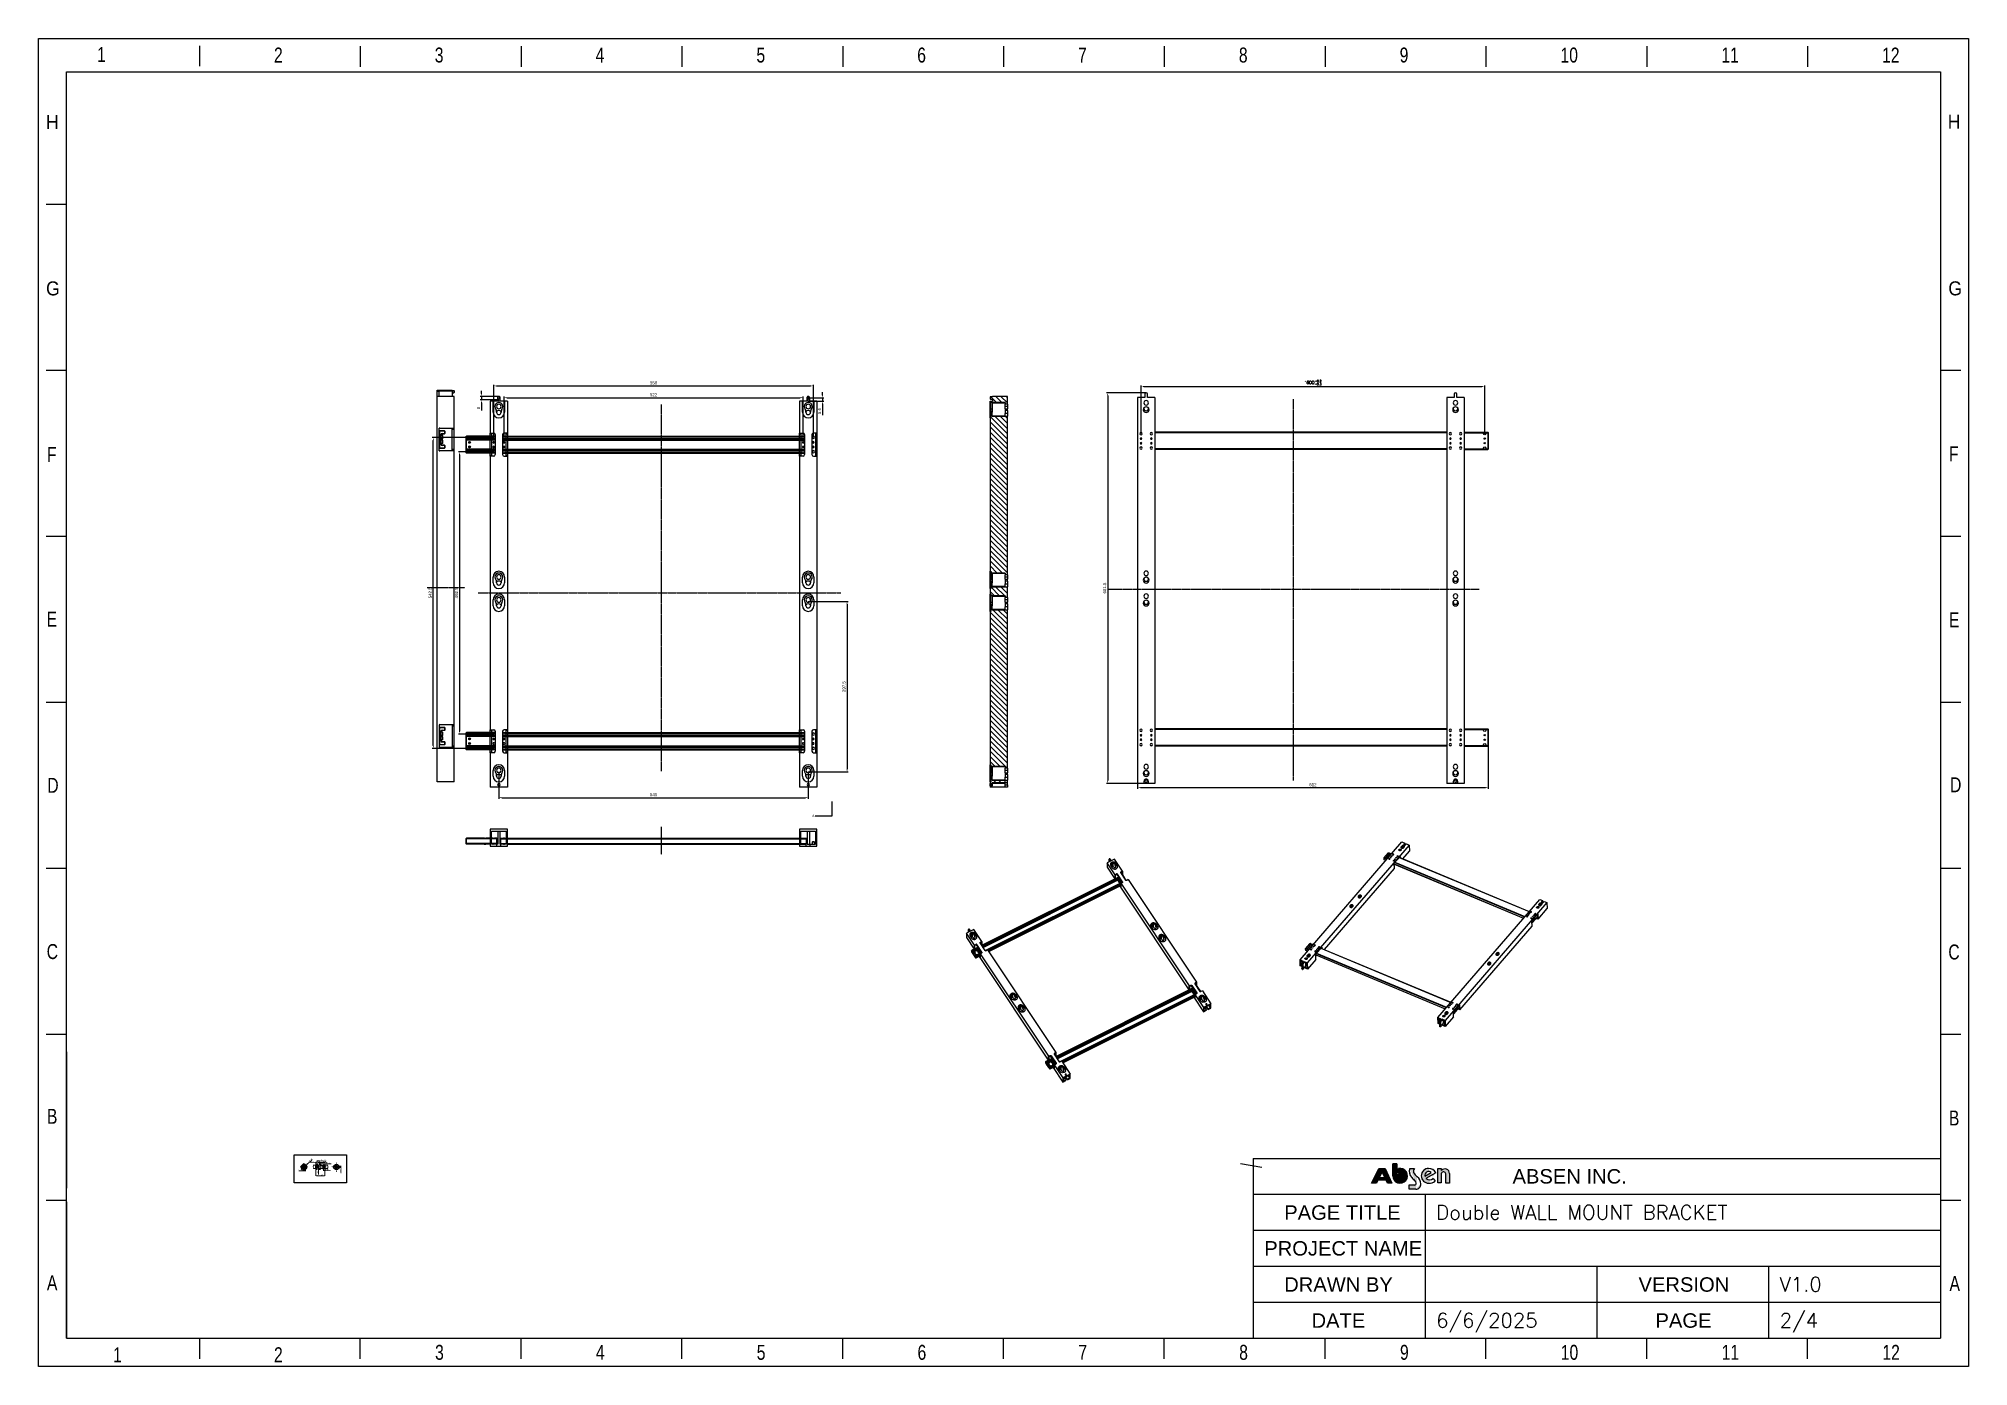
# Model space of a CAD drawing. Header units: millimetres. Extents: x 562 to 17351, y 2396 to 6995.
# Drawn here: x 3930 to 7299, y 2397 to 4714 of the extents above; entities that cross this region are included whole.
import ezdxf

# ---------------------------------------------------------------- set-up
doc = ezdxf.new("R2010")
doc.units = ezdxf.units.MM
doc.linetypes.add('CENTER', pattern=[0.6, 0.375, -0.075, 0.075, -0.075])
doc.linetypes.add('CENTER2', pattern=[28.575, 19.05, -3.175, 3.175, -3.175])
for name, color, linetype in [('02___PRT_ALL_AXES', 7, 'Continuous'), ('10', 7, 'Continuous'), ('center', 1, 'CENTER'), ('DIM', 4, 'Continuous'), ('LJP-SIKONGFORMAT', 7, 'Continuous'), ('图框', 7, 'Continuous')]:
    doc.layers.add(name, color=color, linetype=linetype)
doc.layers.add('1轮廓线', color=7, linetype='Continuous', lineweight=25)
doc.layers.add('7中心线', color=1, linetype='CENTER2', lineweight=13)
doc.styles.add('CKSTANDARD', font='arial.ttf')
doc.styles.add('Roamns', font='romans.shx')
doc.styles.get("Standard").update_dxf_attribs({"font": 'arial.ttf'})
doc.styles.add('仿宋', font='simfang.ttf', dxfattribs={"width": 0.7})
doc.dimstyles.new('DIMSTYLE_5-scale4', dxfattribs={"dimscale": 2, "dimtxt": 2.7, "dimasz": 2.5, "dimexe": 1, "dimexo": 0, "dimgap": 1.25, "dimtad": 1, "dimzin": 9, "dimdsep": 46, "dimtxsty": 'Standard', "dimcen": 0.09, "dimclrd": 6, "dimclre": 6, "dimclrt": 3, "dimadec": 1, "dimazin": 2, "dimtp": 0.15, "dimtm": 0.15, "dimtfac": 0.8, "dimtmove": 0, "dimatfit": 3, "dimfxl": 1, "dimtolj": 1, "dimarcsym": 0})
doc.dimstyles.new('GB2：1', dxfattribs={"dimscale": 0.5, "dimtxt": 2.6, "dimasz": 1.8, "dimexe": 0.8, "dimexo": 0.1, "dimtad": 1, "dimdsep": 46, "dimtxsty": '仿宋', "dimcen": 2.5, "dimclrd": 3, "dimclre": 3, "dimclrt": 7, "dimadec": 0, "dimazin": 0, "dimtm": 1e-09, "dimtfac": 0.7, "dimtmove": 0, "dimatfit": 3, "dimfxl": 1, "dimtfill": 1, "dimlwd": 13, "dimlwe": 13, "dimarcsym": 0})
doc.dimstyles.get("Standard").update_dxf_attribs({"dimtxt": 0.18, "dimasz": 0.18, "dimexe": 0.18, "dimexo": 0.0625, "dimgap": 0.09, "dimtad": 0, "dimtih": 1, "dimtoh": 1, "dimdec": 4, "dimzin": 0, "dimdsep": 46, "dimtxsty": 'Standard', "dimcen": 0.09, "dimadec": 0, "dimazin": 0, "dimtfac": 1, "dimtdec": 4, "dimtofl": 0, "dimtmove": 0, "dimatfit": 3, "dimfxl": 1, "dimtolj": 1, "dimtzin": 0, "dimarcsym": 0})
pattern_1 = [(315, (4852.523, 4972.1624), (4.490128, 4.490128), [])]

msp = doc.modelspace()

# ---------------------------------------------------------------- texts
at = {"linetype": 'Continuous', "insert": (5280.7411, 3355.5734), "char_height": 3.9688, "width": 25.4, "attachment_point": 7, "line_spacing_factor": 0.9}
msp.add_mtext('A', dxfattribs=at)

# ---------------------------------------------------------------- blocks, each defined once
blk = doc.blocks.new('A$C7F980674')
at = {"layer": 'DIM'}
h = blk.add_hatch(color=0, dxfattribs=at)
h.paths.add_polyline_path([(0, 14.4), (17.5, 49.1), (32.4, 49.1), (48.6, 14.4), (37.9, 14.4), (34.5, 21.5), (15.2, 21.5), (11.8, 14.4)])
h.paths.add_polyline_path([(24.9, 41.7), (18.4, 28.2), (31.3, 28.2)], flags=16)
h = blk.add_hatch(color=0, dxfattribs=at)
edge = h.paths.add_edge_path()
edge.add_arc((102.7, 13.9), 4.01, 268.9922, 361.5919)
edge.add_arc((99.2, 13.9), 7.59, 1.2701, 51.0785)
edge.add_arc((307.9, 226.7), 290.6, 223.1995, 225.4213, ccw=False)
edge.add_arc((110, 42.4), 20.2, 160.183, 226.2535, ccw=False)
edge.add_line((91, 49.3), (102.8, 49.3))
edge.add_arc((108.3, 42.8), 8.43, 130.3455, 201.7414)
edge.add_arc((128.4, 54.8), 31.8, 208.35, 232.647)
edge.add_arc((94.7, 12), 22.7, 1.6073, 50.5833, ccw=False)
edge.add_arc((105.8, 11.6), 11.6, -89.3538, 5.2245, ccw=False)
edge.add_line((106, 0), (89.9, 0))
edge.add_line((89.9, 0), (89.9, 9.9))
edge.add_line((89.9, 9.9), (102.7, 9.9))
edge = h.paths.add_edge_path()
edge.add_arc((171.8, 36), 5.59, 4.2423, 157.3807)
edge.add_line((166.6, 38.1), (166.6, 14.7))
edge.add_line((166.6, 14.7), (158.3, 14.7))
edge.add_line((158.3, 14.7), (158.3, 49))
edge.add_line((158.3, 49), (166.6, 49))
edge.add_line((166.6, 49), (166.6, 44.5))
edge.add_arc((175.1, 37.2), 11.2, 0.8903, 139.1292, ccw=False)
edge.add_line((186.2, 37.4), (186.2, 14.6))
edge.add_line((186.2, 14.6), (177.3, 14.6))
edge.add_line((177.3, 14.6), (177.3, 36.4))
edge = h.paths.add_edge_path(flags=16)
edge.add_arc((136.4, 32.8), 9.44, 49.484, 192.8466)
edge.add_line((127.2, 30.7), (142.6, 40))
edge = h.paths.add_edge_path()
edge.add_arc((138.3, 35.1), 13, 229.4307, 313.9876)
edge.add_line((147.3, 25.7), (151.6, 19.1))
edge.add_arc((136.9, 38.4), 24.3, 268.4243, 307.2636, ccw=False)
edge.add_arc((136.2, 31.8), 17.7, 90, 270, ccw=False)
edge.add_arc((137, 31.5), 17.9, 25.5591, 92.5335, ccw=False)
edge.add_line((153.1, 39.3), (129.9, 25.2))
at = {"layer": '图框'}
h = blk.add_hatch(color=30, dxfattribs=at)
edge = h.paths.add_edge_path(flags=0)
edge.add_line((64.3, 49.2), (64.3, 38.8))
edge.add_arc((68.1, 31.9), 7.85, -180, 118.4785, ccw=False)
edge.add_line((60.2, 31.9), (60.2, 60.6))
edge.add_line((60.2, 60.6), (50.4, 60.6))
edge.add_line((50.4, 60.6), (50.4, 31.9))
edge.add_arc((68.1, 31.9), 17.7, 180, 462.2223)
at = {"layer": '图框', "color": 7, "linetype": 'Continuous'}
for p, q in [((0, 14.4), (17.5, 49.1)), ((17.5, 49.1), (32.4, 49.1)), ((32.4, 49.1), (48.6, 14.4)), ((91, 49.3), (102.8, 49.3)), ((158.3, 49), (166.6, 49)), ((158.3, 14.7), (158.3, 49)), ((166.6, 49), (166.6, 44.5)), ((11.8, 14.4), (0, 14.4)), ((15.2, 21.5), (11.8, 14.4)), ((34.5, 21.5), (15.2, 21.5)), ((24.9, 41.7), (18.4, 28.2)), ((18.4, 28.2), (31.3, 28.2)), ((31.3, 28.2), (24.9, 41.7)), ((37.9, 14.4), (34.5, 21.5)), ((48.6, 14.4), (37.9, 14.4)), ((89.9, 9.9), (102.7, 9.9)), ((89.9, 0), (89.9, 9.9)), ((106, 0), (89.9, 0)), ((127.2, 30.7), (142.6, 40)), ((153.1, 39.3), (129.9, 25.2)), ((147.3, 25.7), (151.6, 19.1)), ((166.6, 14.7), (158.3, 14.7)), ((166.6, 38.1), (166.6, 14.7)), ((177.3, 14.6), (177.3, 36.4)), ((186.2, 14.6), (177.3, 14.6)), ((186.2, 37.4), (186.2, 14.6))]:
    blk.add_line(p, q, dxfattribs=at)
at = {"layer": '图框', "color": 30}
for p, q in [((60.2, 60.6), (50.4, 60.6)), ((50.4, 60.6), (50.4, 31.9)), ((60.2, 31.9), (60.2, 60.6)), ((64.3, 49.2), (64.3, 38.8))]:
    blk.add_line(p, q, dxfattribs=at)
at = {"layer": '图框', "color": 30, "linetype": 'Continuous'}
for p, q in [((50.4, 60.6), (60.2, 60.6)), ((50.4, 31.9), (50.4, 60.6)), ((60.2, 60.6), (60.2, 31.9)), ((64.3, 38.8), (64.3, 49.2))]:
    blk.add_line(p, q, dxfattribs=at)
at = {"layer": '图框', "color": 30}
for radius, end in [(17.7, 102.2223), (7.85, 118.4785)]:
    blk.add_arc((68.1, 31.9), radius, 180, end, dxfattribs=at)
at = {"layer": '图框', "color": 30, "linetype": 'Continuous'}
for radius, end in [(17.7, 102.2223), (7.85, 118.4785)]:
    blk.add_arc((68.1, 31.9), radius, 180, end, dxfattribs=at)
at = {"layer": '图框', "color": 7, "linetype": 'Continuous'}
for centre, radius, start, end in [((110, 42.4), 20.2, 160.183, 226.2535), ((108.3, 42.8), 8.43, 130.3455, 201.7414), ((136.2, 31.8), 17.7, 90, 270), ((137, 31.5), 17.9, 25.5591, 92.5335), ((175.1, 37.2), 11.2, 0.8903, 139.1292), ((307.9, 226.7), 290.6, 223.1995, 225.4213), ((128.4, 54.8), 31.8, 208.35, 232.647), ((102.7, 13.9), 4.01, 268.9922, 1.5919), ((99.2, 13.9), 7.59, 1.2701, 51.0785), ((105.8, 11.6), 11.6, 270.6462, 5.2245), ((94.7, 12), 22.7, 1.6073, 50.5833), ((136.4, 32.8), 9.44, 49.484, 192.8466), ((138.3, 35.1), 13, 229.4307, 313.9876), ((136.9, 38.4), 24.3, 268.4243, 307.2636), ((171.8, 36), 5.59, 4.2423, 157.3807)]:
    blk.add_arc(centre, radius, start, end, dxfattribs=at)
blk = doc.blocks.new('standard template')
for p, q in [((3074, 30739), (3074, 30336)), ((6246, 30728), (6246, 30325)), ((9418, 30728), (9418, 30325)), ((12589, 30728), (12589, 30325)), ((15761, 30728), (15761, 30325)), ((18933, 30728), (18933, 30325)), ((22104, 30728), (22104, 30325)), ((25276, 30728), (25276, 30325)), ((28448, 30728), (28448, 30325)), ((31619, 30728), (31619, 30325)), ((34791, 30728), (34791, 30325)), ((456, 27607), (54, 27607)), ((456, 24334), (54, 24334)), ((37812, 24334), (37409, 24334)), ((456, 21062), (54, 21062)), ((37812, 21062), (37409, 21062)), ((456, 17790), (54, 17790)), ((37812, 17790), (37409, 17790)), ((456, 14517), (54, 14517)), ((37812, 14517), (37409, 14517)), ((456, 11245), (54, 11245)), ((37812, 11245), (37409, 11245)), ((456, 10901), (456, 8211)), ((456, 8211), (456, 10446)), ((456, 6313), (456, 10291)), ((23857, 8796), (37409, 8796)), ((23857, 8093), (37409, 8093)), ((27246, 8093), (27246, 5254)), ((456, 7973), (54, 7973)), ((456, 7944), (456, 5254)), ((37812, 7973), (37409, 7973)), ((23857, 7383), (37409, 7383)), ((23857, 6674), (37409, 6674)), ((30633, 6674), (30633, 5254)), ((34021, 6674), (34021, 5254)), ((23857, 5964), (37409, 5964)), ((456, 5254), (37409, 5254)), ((3074, 5254), (3074, 4851)), ((6246, 4851), (6246, 5254)), ((9418, 4851), (9418, 5254)), ((12589, 4851), (12589, 5254)), ((15761, 4851), (15761, 5254)), ((18933, 4851), (18933, 5254)), ((22104, 4851), (22104, 5254)), ((25276, 4851), (25276, 5254)), ((28448, 4851), (28448, 5254)), ((31619, 4851), (31619, 5254)), ((34791, 4851), (34791, 5254))]:
    blk.add_line(p, q)
at = {"color": 7}
for p, q in [((23857, 8796), (23857, 5964)), ((28856, 8796), (31734, 8796)), ((23857, 5964), (23857, 5254))]:
    blk.add_line(p, q, dxfattribs=at)
blk.add_lwpolyline([(37963, 4700), (-97, 4700), (-97, 30879), (37963, 30879)], close=True)
for points in [[(456, 6674), (456, 5964), (456, 5254), (456, 30226), (37409, 30226), (37409, 5254)], [(456, 9631), (456, 8921), (456, 8211)]]:
    blk.add_lwpolyline(points, dxfattribs=at)
at = {"color": 0, "xscale": 8.255519999999997, "yscale": 8.255519999999997, "zscale": 8.255519999999997}
blk.add_blockref('A$C7F980674', (26192, 8195), dxfattribs=at)
at = {"style": 'CKSTANDARD'}
for s, height, width, p in [('1', 295, 0.75, (1055, 30416)), ('2', 295, 0.75, (4545, 30408)), ('3', 295, 0.75, (7716, 30408)), ('4', 295, 0.75, (10888, 30408)), ('5', 295, 0.75, (14060, 30408)), ('6', 295, 0.75, (17231, 30408)), ('7', 295, 0.75, (20403, 30408)), ('8', 295, 0.75, (23575, 30408)), ('9', 295, 0.75, (26746, 30408)), ('10', 294.8, 0.75, (29918, 30408)), ('11', 294.8, 0.75, (33090, 30408)), ('12', 294.8, 0.75, (36261, 30408)), ('H', 276, 0.9, (47, 29097)), ('H', 276, 0.9, (37555, 29102)), ('G', 276, 0.9, (50, 25816)), ('G', 276, 0.9, (37567, 25817)), ('F', 295, 0.75, (37578, 22543)), ('F', 295, 0.75, (69, 22532)), ('E', 295, 0.75, (62, 19285)), ('E', 295, 0.75, (37578, 19270)), ('D', 295, 0.75, (74, 16009)), ('D', 295, 0.75, (37601, 16020)), ('C', 295, 0.75, (62, 12732)), ('C', 295, 0.75, (37567, 12723)), ('B', 295, 0.75, (67, 9483)), ('B', 295, 0.75, (37578, 9450)), ('A', 295, 0.75, (67, 6202)), ('A', 295, 0.75, (37590, 6188)), ('1', 295, 0.75, (1373, 4783)), ('2', 295, 0.75, (4545, 4783)), ('3', 295, 0.75, (7722, 4830)), ('4', 295, 0.75, (10894, 4830)), ('5', 295, 0.75, (14066, 4830)), ('6', 295, 0.75, (17237, 4830)), ('7', 295, 0.75, (20409, 4830)), ('8', 295, 0.75, (23581, 4830)), ('9', 295, 0.75, (26752, 4830)), ('10', 294.8, 0.75, (29924, 4830)), ('11', 294.8, 0.75, (33096, 4830)), ('12', 294.8, 0.75, (36267, 4830))]:
    blk.add_text(s, height=height, dxfattribs=dict(at, width=width)).set_placement(p)
at = {"char_height": 284.52, "attachment_point": 1, "style": 'Roamns'}
for s, insert, width in [('{\\fArial|b0|i0|c0|p34;ABSEN INC.}', (28972, 8590), 3912.01), ('{\\fArial|b0|i0|c0|p34;PAGE TITLE}', (24469, 7876), 3912.01), ('{\\fArial|b0|i0|c0|p34;PROJECT NAME}', (24075, 7170), 3305.73), ('{\\fArial|b0|i0|c0|p34;DRAWN BY}', (24469, 6457), 3912.01), ('{\\fArial|b0|i0|c0|p34;VERSION}', (31457, 6457), 3912.01), ('{\\fArial|b0|i0|c0|p34;DATE}', (25008, 5747), 3912.01), ('{\\fArial|b0|i0|c0|p34;PAGE}', (31791, 5747), 3912.01)]:
    blk.add_mtext(s, dxfattribs=dict(at, insert=insert, width=width))
at = {"style": 'Roamns'}
for tag, p in [('PAGE_NAME', (27466, 7594)), ('PROJECT_NAME', (27466, 6884)), ('DRAWN_NAME', (27466, 6174)), ('VERSION', (34241, 6174)), ('SELECT_DATA', (27466, 5464)), ('PAGE_NUMBER', (34241, 5464))]:
    blk.add_attdef(tag, p, '', height=285, dxfattribs=at)
blk = doc.blocks.new('*D124')
at = {"color": 6, "lineweight": -2, "transparency": 16777216}
for p, q in [((5863.5, 4095.5), (5794.3, 4095.5)), ((5796.3, 4090.5), (5796.3, 3419)), ((5848.5, 3414), (5794.3, 3414))]:
    blk.add_line(p, q, dxfattribs=at)
at = {"color": 6, "transparency": 16777216}
for points in [[(5795.5, 4090.5), (5797.1, 4090.5), (5796.3, 4095.5)], [(5795.5, 3419), (5797.1, 3419), (5796.3, 3414)]]:
    blk.add_solid(points, dxfattribs=at)
at = {"layer": 'Defpoints', "color": 0, "transparency": 16777216}
for p in [(5863.5, 4095.5), (5796.3, 3414), (5848.5, 3414)]:
    blk.add_point(p, dxfattribs=at)
at = {"color": 3, "transparency": 16777216, "insert": (5791, 3754.8), "char_height": 5.4, "attachment_point": 5, "rotation": 90}
blk.add_mtext('\\A1;681.5', dxfattribs=at)
blk = doc.blocks.new('*D126')
at = {"color": 6, "lineweight": -2, "transparency": 16777216}
for p, q in [((5854.5, 4024), (5854.5, 4108.5)), ((5859.5, 4106.5), (6449.5, 4106.5)), ((6454.5, 4024), (6454.5, 4108.5))]:
    blk.add_line(p, q, dxfattribs=at)
at = {"color": 6, "transparency": 16777216}
for points in [[(5859.5, 4107.3), (5859.5, 4105.6), (5854.5, 4106.5)], [(6449.5, 4107.3), (6449.5, 4105.6), (6454.5, 4106.5)]]:
    blk.add_solid(points, dxfattribs=at)
at = {"layer": 'Defpoints', "color": 0, "transparency": 16777216}
for p in [(6454.5, 4106.5), (5854.5, 4024), (6454.5, 4024)]:
    blk.add_point(p, dxfattribs=at)
at = {"color": 3, "transparency": 16777216, "insert": (6154.5, 4113.4), "char_height": 5.4, "attachment_point": 5}
blk.add_mtext('\\A1;{\\fSimSun|b0|i0|c134|p2;\\W0.85;*\\A1;\\Fromans|c134;\\W1;600\\H0.7x;\\S-0.2^ -0.3;}', dxfattribs=at)
blk = doc.blocks.new('*D125')
at = {"color": 6, "lineweight": -2, "transparency": 16777216}
for p, q in [((6460.5, 3480), (6460.5, 3404.5)), ((5848.5, 3414), (5848.5, 3404.5)), ((5853.5, 3406.5), (6455.5, 3406.5))]:
    blk.add_line(p, q, dxfattribs=at)
at = {"color": 6, "transparency": 16777216}
for points in [[(5853.5, 3407.3), (5853.5, 3405.6), (5848.5, 3406.5)], [(6455.5, 3407.3), (6455.5, 3405.6), (6460.5, 3406.5)]]:
    blk.add_solid(points, dxfattribs=at)
at = {"layer": 'Defpoints', "color": 0, "transparency": 16777216}
for p in [(6460.5, 3480), (5848.5, 3414), (6460.5, 3406.5)]:
    blk.add_point(p, dxfattribs=at)
at = {"color": 3, "transparency": 16777216, "insert": (6154.5, 3411.7), "char_height": 5.4, "attachment_point": 5}
blk.add_mtext('\\A1;612', dxfattribs=at)
blk = doc.blocks.new('*D116')
at = {"color": 6, "lineweight": -2, "transparency": 16777216}
for p, q in [((4733.7, 3434), (4733.7, 3387)), ((5273.7, 3434), (5273.7, 3387)), ((4738.7, 3389), (5268.7, 3389))]:
    blk.add_line(p, q, dxfattribs=at)
at = {"color": 6, "transparency": 16777216}
for points in [[(4738.7, 3389.9), (4738.7, 3388.2), (4733.7, 3389)], [(5268.7, 3389.9), (5268.7, 3388.2), (5273.7, 3389)]]:
    blk.add_solid(points, dxfattribs=at)
at = {"layer": 'Defpoints', "color": 0, "transparency": 16777216}
for p in [(4733.7, 3434), (5273.7, 3434), (5273.7, 3389)]:
    blk.add_point(p, dxfattribs=at)
at = {"color": 3, "transparency": 16777216, "insert": (5003.7, 3394.3), "char_height": 5.4, "attachment_point": 5}
blk.add_mtext('\\A1;540', dxfattribs=at)
blk = doc.blocks.new('*D117')
at = {"color": 6, "lineweight": -2, "transparency": 16777216}
for p, q in [((4742.7, 4017.5), (4742.7, 4088.9)), ((4747.7, 4086.9), (5259.7, 4086.9)), ((5264.7, 4017.5), (5264.7, 4088.9))]:
    blk.add_line(p, q, dxfattribs=at)
at = {"color": 6, "transparency": 16777216}
for points in [[(4747.7, 4087.8), (4747.7, 4086.1), (4742.7, 4086.9)], [(5259.7, 4087.8), (5259.7, 4086.1), (5264.7, 4086.9)]]:
    blk.add_solid(points, dxfattribs=at)
at = {"layer": 'Defpoints', "color": 0, "transparency": 16777216}
for p in [(5264.7, 4086.9), (4742.7, 4017.5), (5264.7, 4017.5)]:
    blk.add_point(p, dxfattribs=at)
at = {"color": 3, "transparency": 16777216, "insert": (5003.7, 4092.2), "char_height": 5.4, "attachment_point": 5}
blk.add_mtext('\\A1;522', dxfattribs=at)
blk = doc.blocks.new('*D118')
at = {"color": 6, "lineweight": -2, "transparency": 16777216}
for p, q in [((4724.7, 4017.5), (4724.7, 4109.5)), ((5282.7, 4017.5), (5282.7, 4109.5)), ((4729.7, 4107.5), (5277.7, 4107.5))]:
    blk.add_line(p, q, dxfattribs=at)
at = {"color": 6, "transparency": 16777216}
for points in [[(4729.7, 4108.3), (4729.7, 4106.7), (4724.7, 4107.5)], [(5277.7, 4108.3), (5277.7, 4106.7), (5282.7, 4107.5)]]:
    blk.add_solid(points, dxfattribs=at)
at = {"layer": 'Defpoints', "color": 0, "transparency": 16777216}
for p in [(5282.7, 4107.5), (4724.7, 4017.5), (5282.7, 4017.5)]:
    blk.add_point(p, dxfattribs=at)
at = {"color": 3, "transparency": 16777216, "insert": (5003.7, 4112.8), "char_height": 5.4, "attachment_point": 5}
blk.add_mtext('\\A1;558', dxfattribs=at)
blk = doc.blocks.new('*D119')
at = {"color": 6, "lineweight": -2, "transparency": 16777216}
for p, q in [((4724.7, 3992.5), (4663, 3992.5)), ((4665, 3987.5), (4665, 3505)), ((4724.7, 3500), (4663, 3500))]:
    blk.add_line(p, q, dxfattribs=at)
at = {"color": 6, "transparency": 16777216}
for points in [[(4664.1, 3987.5), (4665.8, 3987.5), (4665, 3992.5)], [(4664.1, 3505), (4665.8, 3505), (4665, 3500)]]:
    blk.add_solid(points, dxfattribs=at)
at = {"layer": 'Defpoints', "color": 0, "transparency": 16777216}
for p in [(4724.7, 3992.5), (4665, 3500), (4724.7, 3500)]:
    blk.add_point(p, dxfattribs=at)
at = {"color": 3, "transparency": 16777216, "insert": (4659.7, 3746.3), "char_height": 5.4, "attachment_point": 5, "rotation": 90}
blk.add_mtext('\\A1;492.5', dxfattribs=at)
blk = doc.blocks.new('*D120')
at = {"color": 6, "lineweight": -2, "transparency": 16777216}
for p, q in [((4724.7, 4017.5), (4617.2, 4017.5)), ((4619.2, 3480), (4619.2, 4012.5)), ((4724.7, 3475), (4617.2, 3475))]:
    blk.add_line(p, q, dxfattribs=at)
at = {"color": 6, "transparency": 16777216}
for points in [[(4618.3, 4012.5), (4620, 4012.5), (4619.2, 4017.5)], [(4618.3, 3480), (4620, 3480), (4619.2, 3475)]]:
    blk.add_solid(points, dxfattribs=at)
at = {"layer": 'Defpoints', "color": 0, "transparency": 16777216}
for p in [(4619.2, 4017.5), (4724.7, 4017.5), (4724.7, 3475)]:
    blk.add_point(p, dxfattribs=at)
at = {"color": 3, "transparency": 16777216, "insert": (4613.9, 3746.3), "char_height": 5.4, "attachment_point": 5, "rotation": 90}
blk.add_mtext('\\A1;542.5', dxfattribs=at)
blk = doc.blocks.new('*D121')
at = {"color": 6, "lineweight": -2, "transparency": 16777216}
for p, q in [((5273.6, 3731.5), (5343.4, 3731.5)), ((5341.4, 3726.5), (5341.4, 3439)), ((5273.7, 3434), (5343.4, 3434))]:
    blk.add_line(p, q, dxfattribs=at)
at = {"color": 6, "transparency": 16777216}
for points in [[(5340.6, 3726.5), (5342.2, 3726.5), (5341.4, 3731.5)], [(5340.6, 3439), (5342.2, 3439), (5341.4, 3434)]]:
    blk.add_solid(points, dxfattribs=at)
at = {"layer": 'Defpoints', "color": 0, "transparency": 16777216}
for p in [(5273.6, 3731.5), (5273.7, 3434), (5341.4, 3434)]:
    blk.add_point(p, dxfattribs=at)
at = {"color": 3, "transparency": 16777216, "insert": (5336.1, 3582.8), "char_height": 5.4, "attachment_point": 5, "rotation": 90}
blk.add_mtext('\\A1;297.5', dxfattribs=at)
blk = doc.blocks.new('*D122')
at = {"color": 6, "lineweight": -2, "transparency": 16777216}
for p, q in [((5273.7, 4086.5), (5300.6, 4086.5)), ((5273.7, 4081), (5300.6, 4081)), ((5298.6, 4091.5), (5298.6, 4096.5)), ((5298.6, 4086.5), (5298.6, 4081)), ((5298.6, 4076), (5298.6, 4056.2))]:
    blk.add_line(p, q, dxfattribs=at)
at = {"color": 6, "transparency": 16777216}
for points in [[(5297.8, 4091.5), (5299.5, 4091.5), (5298.6, 4086.5)], [(5297.8, 4076), (5299.5, 4076), (5298.6, 4081)]]:
    blk.add_solid(points, dxfattribs=at)
at = {"layer": 'Defpoints', "color": 0, "transparency": 16777216}
for p in [(5273.7, 4086.5), (5273.7, 4081), (5298.6, 4081)]:
    blk.add_point(p, dxfattribs=at)
at = {"color": 3, "transparency": 16777216, "insert": (5293.4, 4063.6), "char_height": 5.4, "attachment_point": 5, "rotation": 90}
blk.add_mtext('\\A1;5.5', dxfattribs=at)
blk = doc.blocks.new('*D123')
at = {"color": 6, "lineweight": -2, "transparency": 16777216}
for p, q in [((4733.7, 4089), (4701.3, 4089)), ((4733.7, 4083), (4701.3, 4083)), ((4703.3, 4094), (4703.3, 4099)), ((4703.3, 4089), (4703.3, 4083)), ((4703.3, 4078), (4703.3, 4064.5))]:
    blk.add_line(p, q, dxfattribs=at)
at = {"color": 6, "transparency": 16777216}
for points in [[(4702.5, 4094), (4704.2, 4094), (4703.3, 4089)], [(4702.5, 4078), (4704.2, 4078), (4703.3, 4083)]]:
    blk.add_solid(points, dxfattribs=at)
at = {"layer": 'Defpoints', "color": 0, "transparency": 16777216}
for p in [(4703.3, 4083), (4733.7, 4089), (4733.7, 4083)]:
    blk.add_point(p, dxfattribs=at)
at = {"color": 3, "transparency": 16777216, "insert": (4698.1, 4068.8), "char_height": 5.4, "attachment_point": 5, "rotation": 90}
blk.add_mtext('\\A1;6', dxfattribs=at)
blk = doc.blocks.new('*U48')
at = {"layer": '7中心线', "color": 0, "linetype": 'CENTER2', "transparency": 16777216}
for p, q in [((-6.4, 0), (-0.58, 0)), ((0, 0.58), (0, 6.4)), ((0.58, 0), (6.4, 0)), ((0, -6.4), (0, -0.58))]:
    blk.add_line(p, q, dxfattribs=at)
at = {"layer": '7中心线', "color": 0, "linetype": 'Continuous', "transparency": 16777216}
for p, q in [((-0.29, 0), (0.29, 0)), ((0, -0.29), (0, 0.29))]:
    blk.add_line(p, q, dxfattribs=at)
blk = doc.blocks.new('*U49')
at = {"color": 0, "linetype": 'CENTER', "lineweight": 5, "ltscale": 0.2, "transparency": 16777216}
blk.add_line((13.5, 0), (-5.2, 0), dxfattribs=at)
blk = doc.blocks.new('*D147')
at = {"color": 3, "lineweight": 13, "transparency": 16777216}
for p, q in [((4416.7, 2749.3), (4416.7, 2755.8)), ((4417.6, 2755.4), (4419.3, 2755.4)), ((4420.2, 2748.9), (4420.2, 2755.8)), ((4420.2, 2755.4), (4432.2, 2755.4))]:
    blk.add_line(p, q, dxfattribs=at)
at = {"color": 3, "transparency": 16777216}
for points in [[(4417.6, 2755.5), (4417.6, 2755.2), (4416.7, 2755.4)], [(4419.3, 2755.5), (4419.3, 2755.2), (4420.2, 2755.4)]]:
    blk.add_solid(points, dxfattribs=at)
at = {"color": 7, "lineweight": 5, "transparency": 16777216, "insert": (4426.7, 2756.5), "char_height": 1.3, "attachment_point": 5, "style": '仿宋', "bg_fill": 3, "box_fill_scale": 1.1, "bg_fill_color": 256, "bg_fill_true_color": 13158600, "bg_fill_transparency": 0}
blk.add_mtext('3.5 [1/8"]%%P0.05', dxfattribs=at)
at = {"layer": 'Defpoints', "color": 0, "transparency": 16777216}
for p in [(4416.7, 2749.3), (4420.2, 2755.4), (4420.2, 2748.9)]:
    blk.add_point(p, dxfattribs=at)
blk = doc.blocks.new('*D148')
at = {"color": 3, "lineweight": 13, "transparency": 16777216}
for p, q in [((4414.2, 2753), (4402.9, 2753)), ((4414.2, 2747.4), (4414.2, 2753.4)), ((4415.8, 2753), (4415.1, 2753)), ((4416.7, 2749.3), (4416.7, 2753.4))]:
    blk.add_line(p, q, dxfattribs=at)
at = {"color": 3, "transparency": 16777216}
for points in [[(4415.1, 2753.2), (4415.1, 2752.9), (4414.2, 2753)], [(4415.8, 2753.2), (4415.8, 2752.9), (4416.7, 2753)]]:
    blk.add_solid(points, dxfattribs=at)
at = {"color": 7, "lineweight": 5, "transparency": 16777216, "insert": (4408.1, 2754.2), "char_height": 1.3, "attachment_point": 5, "style": '仿宋', "bg_fill": 3, "box_fill_scale": 1.1, "bg_fill_color": 256, "bg_fill_true_color": 13158600, "bg_fill_transparency": 0}
blk.add_mtext('2.5 [1/8"]%%P0.1', dxfattribs=at)
at = {"layer": 'Defpoints', "color": 0, "transparency": 16777216}
for p in [(4414.2, 2747.4), (4416.7, 2753), (4416.7, 2749.3)]:
    blk.add_point(p, dxfattribs=at)
blk = doc.blocks.new('*D149')
at = {"color": 3, "lineweight": 13, "transparency": 16777216}
for p, q in [((4419.3, 2752.7), (4418.4, 2752.7)), ((4420.2, 2748.9), (4420.2, 2753.1)), ((4420.2, 2752.7), (4422, 2752.7)), ((4422, 2748.9), (4422, 2753.1)), ((4422.9, 2752.7), (4434.1, 2752.7))]:
    blk.add_line(p, q, dxfattribs=at)
at = {"color": 3, "transparency": 16777216}
for points in [[(4419.3, 2752.8), (4419.3, 2752.5), (4420.2, 2752.7)], [(4422.9, 2752.8), (4422.9, 2752.5), (4422, 2752.7)]]:
    blk.add_solid(points, dxfattribs=at)
at = {"color": 7, "lineweight": 5, "transparency": 16777216, "insert": (4429, 2753.8), "char_height": 1.3, "attachment_point": 5, "style": '仿宋', "bg_fill": 3, "box_fill_scale": 1.1, "bg_fill_color": 256, "bg_fill_true_color": 13158600, "bg_fill_transparency": 0}
blk.add_mtext('1.8 [1/8"]%%P0.1', dxfattribs=at)
at = {"layer": 'Defpoints', "color": 0, "transparency": 16777216}
for p in [(4420.2, 2748.9), (4422, 2752.7), (4422, 2748.9)]:
    blk.add_point(p, dxfattribs=at)
blk = doc.blocks.new('*D150')
at = {"color": 3, "lineweight": 13, "transparency": 16777216}
for p, q in [((4422, 2749.3), (4422, 2750.7)), ((4422.9, 2750.3), (4429.1, 2750.3)), ((4430, 2747.1), (4430, 2750.7)), ((4430, 2750.3), (4440.7, 2750.3))]:
    blk.add_line(p, q, dxfattribs=at)
at = {"color": 3, "transparency": 16777216}
for points in [[(4422.9, 2750.4), (4422.9, 2750.1), (4422, 2750.3)], [(4429.1, 2750.4), (4429.1, 2750.1), (4430, 2750.3)]]:
    blk.add_solid(points, dxfattribs=at)
at = {"color": 7, "lineweight": 5, "transparency": 16777216, "insert": (4435.8, 2751.4), "char_height": 1.3, "attachment_point": 5, "style": '仿宋', "bg_fill": 3, "box_fill_scale": 1.1, "bg_fill_color": 256, "bg_fill_true_color": 13158600, "bg_fill_transparency": 0}
blk.add_mtext('8 [3/8"]%%P0.15', dxfattribs=at)
at = {"layer": 'Defpoints', "color": 0, "transparency": 16777216}
for p in [(4422, 2749.3), (4430, 2750.3), (4430, 2747)]:
    blk.add_point(p, dxfattribs=at)
blk = doc.blocks.new('*D151')
at = {"color": 3, "lineweight": 13, "transparency": 16777216}
for p, q in [((4418.5, 2746.9), (4419.2, 2746.9)), ((4418.5, 2742.4), (4419.2, 2742.4)), ((4418.8, 2746), (4418.8, 2743.3)), ((4418.8, 2742.4), (4418.8, 2729.6))]:
    blk.add_line(p, q, dxfattribs=at)
at = {"color": 3, "transparency": 16777216}
for points in [[(4418.6, 2746), (4418.9, 2746), (4418.8, 2746.9)], [(4418.6, 2743.3), (4418.9, 2743.3), (4418.8, 2742.4)]]:
    blk.add_solid(points, dxfattribs=at)
at = {"color": 7, "lineweight": 5, "transparency": 16777216, "insert": (4417.6, 2735.2), "char_height": 1.3, "attachment_point": 5, "rotation": 90, "style": '仿宋', "bg_fill": 3, "box_fill_scale": 1.1, "bg_fill_color": 256, "bg_fill_true_color": 13158600, "bg_fill_transparency": 0}
blk.add_mtext('%%C4.5 [1/8"]%%P0.1', dxfattribs=at)
at = {"layer": 'Defpoints', "color": 0, "transparency": 16777216}
for p in [(4418.5, 2746.9), (4418.5, 2742.4), (4418.8, 2742.4)]:
    blk.add_point(p, dxfattribs=at)
blk = doc.blocks.new('*D152')
at = {"color": 3, "lineweight": 13, "transparency": 16777216}
for p, q in [((4427.5, 2743.1), (4427.5, 2738.1)), ((4428.4, 2738.5), (4429.1, 2738.5)), ((4430, 2742.2), (4430, 2738.1)), ((4430, 2738.5), (4439.9, 2738.5))]:
    blk.add_line(p, q, dxfattribs=at)
at = {"color": 3, "transparency": 16777216}
for points in [[(4428.4, 2738.6), (4428.4, 2738.3), (4427.5, 2738.5)], [(4429.1, 2738.6), (4429.1, 2738.3), (4430, 2738.5)]]:
    blk.add_solid(points, dxfattribs=at)
at = {"color": 7, "lineweight": 5, "transparency": 16777216, "insert": (4435.4, 2740), "char_height": 1.3, "attachment_point": 5, "style": '仿宋', "bg_fill": 3, "box_fill_scale": 1.1, "bg_fill_color": 256, "bg_fill_true_color": 13158600, "bg_fill_transparency": 0}
blk.add_mtext('2.5 [1/8"]{\\H0.7x;\\S+0.3^  0;}', dxfattribs=at)
at = {"layer": 'Defpoints', "color": 0, "transparency": 16777216}
for p in [(4427.5, 2743.2), (4430, 2742.2), (4430, 2738.5)]:
    blk.add_point(p, dxfattribs=at)
blk = doc.blocks.new('*D153')
at = {"color": 3, "lineweight": 13, "transparency": 16777216}
for p, q in [((4428.5, 2747.6), (4435.4, 2747.6)), ((4429, 2741.7), (4435.4, 2741.7)), ((4435, 2746.7), (4435, 2742.6))]:
    blk.add_line(p, q, dxfattribs=at)
at = {"color": 3, "transparency": 16777216}
for points in [[(4434.8, 2746.7), (4435.1, 2746.7), (4435, 2747.6)], [(4434.8, 2742.6), (4435.1, 2742.6), (4435, 2741.7)]]:
    blk.add_solid(points, dxfattribs=at)
at = {"color": 7, "lineweight": 5, "transparency": 16777216, "insert": (4434, 2744.7), "char_height": 1.3, "attachment_point": 5, "rotation": 90, "style": '仿宋', "bg_fill": 3, "box_fill_scale": 1.1, "bg_fill_color": 256, "bg_fill_true_color": 13158600, "bg_fill_transparency": 0}
blk.add_mtext('M6', dxfattribs=at)
at = {"layer": 'Defpoints', "color": 0, "transparency": 16777216}
for p in [(4428.4, 2747.6), (4428.9, 2741.7), (4435, 2741.7)]:
    blk.add_point(p, dxfattribs=at)
blk = doc.blocks.new('*U47')
at = {"color": 0, "linetype": 'CENTER', "lineweight": 5, "ltscale": 0.2, "transparency": 16777216}
for p, q in [((-8.4, 0), (-0.98, 0)), ((0, 0.98), (0, 8.4)), ((0.98, 0), (8.4, 0)), ((0, -8.4), (0, -0.98))]:
    blk.add_line(p, q, dxfattribs=at)
at = {"color": 0, "linetype": 'Continuous', "lineweight": 5, "ltscale": 0.2, "transparency": 16777216}
for p, q in [((-0.49, 0), (0.49, 0)), ((0, -0.49), (0, 0.49))]:
    blk.add_line(p, q, dxfattribs=at)
blk = doc.blocks.new('*D154')
at = {"color": 3, "lineweight": 13, "transparency": 16777216}
for p, q in [((4451, 2746.1), (4458.2, 2746.1)), ((4451, 2743.1), (4458.2, 2743.1)), ((4457.8, 2745.2), (4457.8, 2744)), ((4457.8, 2743.1), (4457.8, 2734.1))]:
    blk.add_line(p, q, dxfattribs=at)
at = {"color": 3, "transparency": 16777216}
for points in [[(4457.7, 2745.2), (4458, 2745.2), (4457.8, 2746.1)], [(4457.7, 2744), (4458, 2744), (4457.8, 2743.1)]]:
    blk.add_solid(points, dxfattribs=at)
at = {"color": 7, "lineweight": 5, "transparency": 16777216, "insert": (4456.4, 2738.2), "char_height": 1.3, "attachment_point": 5, "rotation": 90, "style": '仿宋', "bg_fill": 3, "box_fill_scale": 1.1, "bg_fill_color": 256, "bg_fill_true_color": 13158600, "bg_fill_transparency": 0}
blk.add_mtext('3 [1/8"]{\\H0.7x;\\S+0.03^ +0.08;}', dxfattribs=at)
at = {"layer": 'Defpoints', "color": 0, "transparency": 16777216}
for p in [(4451, 2746.1), (4451, 2743.1), (4457.8, 2743.1)]:
    blk.add_point(p, dxfattribs=at)
blk = doc.blocks.new('*D155')
at = {"color": 3, "lineweight": 13, "transparency": 16777216}
for p, q in [((4391, 2738), (4384.5, 2738)), ((4391, 2744), (4391, 2737.6)), ((4395.1, 2738), (4391.9, 2738)), ((4396, 2744), (4396, 2737.6))]:
    blk.add_line(p, q, dxfattribs=at)
at = {"color": 3, "transparency": 16777216}
for points in [[(4391.9, 2738.2), (4391.9, 2737.9), (4391, 2738)], [(4395.1, 2738.2), (4395.1, 2737.9), (4396, 2738)]]:
    blk.add_solid(points, dxfattribs=at)
at = {"color": 7, "lineweight": 5, "transparency": 16777216, "insert": (4387.3, 2739.2), "char_height": 1.3, "attachment_point": 5, "style": '仿宋', "bg_fill": 3, "box_fill_scale": 1.1, "bg_fill_color": 256, "bg_fill_true_color": 13158600, "bg_fill_transparency": 0}
blk.add_mtext('5 [1/4"]', dxfattribs=at)
at = {"layer": 'Defpoints', "color": 0, "transparency": 16777216}
for p in [(4391, 2744.1), (4396, 2744.1), (4396, 2738)]:
    blk.add_point(p, dxfattribs=at)
blk = doc.blocks.new('*D156')
at = {"layer": '1轮廓线', "color": 3, "lineweight": 13, "transparency": 16777216}
for p, q in [((4414.2, 2747.6), (4409.6, 2747.6)), ((4414.1, 2741.8), (4409.6, 2741.9)), ((4410, 2746.7), (4410, 2742.8))]:
    blk.add_line(p, q, dxfattribs=at)
at = {"layer": '1轮廓线', "color": 3, "transparency": 16777216}
for points in [[(4409.8, 2742.8), (4410.1, 2742.8), (4410, 2741.9)], [(4409.9, 2746.7), (4410.2, 2746.7), (4410, 2747.6)]]:
    blk.add_solid(points, dxfattribs=at)
at = {"layer": '1轮廓线', "color": 7, "transparency": 16777216, "insert": (4408.9, 2744.7), "char_height": 1.3, "attachment_point": 5, "rotation": 89.6486, "style": '仿宋', "bg_fill": 3, "box_fill_scale": 1.1, "bg_fill_color": 256, "bg_fill_true_color": 13158600, "bg_fill_transparency": 0}
blk.add_mtext('（%%C6）', dxfattribs=at)
at = {"layer": 'Defpoints', "color": 0, "transparency": 16777216}
for p in [(4410, 2741.9), (4414.2, 2747.6), (4414.2, 2741.8)]:
    blk.add_point(p, dxfattribs=at)
blk = doc.blocks.new('*D157')
at = {"color": 3, "lineweight": 13, "transparency": 16777216}
for p, q in [((4389.4, 2741), (4388.7, 2740.4)), ((4407.9, 2757.6), (4397.7, 2748.4))]:
    blk.add_line(p, q, dxfattribs=at)
at = {"color": 7, "transparency": 16777216, "insert": (4402.4, 2754.2), "char_height": 1.3, "attachment_point": 5, "rotation": 41.8334, "style": '仿宋', "bg_fill": 3, "box_fill_scale": 1.1, "bg_fill_color": 256, "bg_fill_true_color": 13158600, "bg_fill_transparency": 0}
blk.add_mtext('∅9.4 [∅3/8"]%%P0.15', dxfattribs=at)
at = {"color": 3, "lineweight": 13, "transparency": 16777216}
blk.add_line((4390, 2741.6), (4397, 2747.8), dxfattribs=at)
at = {"color": 3, "transparency": 16777216}
for points in [[(4389.3, 2741.1), (4389.5, 2740.9), (4390, 2741.6)], [(4397.6, 2748.5), (4397.8, 2748.3), (4397, 2747.8)]]:
    blk.add_solid(points, dxfattribs=at)
at = {"layer": 'Defpoints', "color": 0, "transparency": 16777216}
for p in [(4390, 2741.6), (4397, 2747.8)]:
    blk.add_point(p, dxfattribs=at)
blk = doc.blocks.new('*D158')
at = {"color": 3, "lineweight": 13, "transparency": 16777216}
for p, q in [((4414.2, 2741.7), (4414.2, 2728.9)), ((4429.1, 2729.3), (4415.1, 2729.3)), ((4430, 2742.2), (4430, 2728.9))]:
    blk.add_line(p, q, dxfattribs=at)
at = {"color": 3, "transparency": 16777216}
for points in [[(4415.1, 2729.4), (4415.1, 2729.1), (4414.2, 2729.3)], [(4429.1, 2729.4), (4429.1, 2729.1), (4430, 2729.3)]]:
    blk.add_solid(points, dxfattribs=at)
at = {"color": 7, "transparency": 16777216, "insert": (4422.1, 2730.4), "char_height": 1.3, "attachment_point": 5, "style": '仿宋', "bg_fill": 3, "box_fill_scale": 1.1, "bg_fill_color": 256, "bg_fill_true_color": 13158600, "bg_fill_transparency": 0}
blk.add_mtext('15.8 [5/8"]', dxfattribs=at)
at = {"layer": 'Defpoints', "color": 0, "transparency": 16777216}
for p in [(4414.2, 2741.8), (4414.2, 2729.3), (4430, 2742.2)]:
    blk.add_point(p, dxfattribs=at)

# ---------------------------------------------------------------- dimensions: what is measured, and where the dimension line sits
for base, p1, p2, picture, middle in [((5282.6576, 4107.4953), (4724.6576, 4017.5382), (5282.6576, 4017.5382), '*D118', (5003.6576, 4112.7523)), ((5264.6576, 4086.9359), (4742.6576, 4017.5382), (5264.6576, 4017.5382), '*D117', (5003.6576, 4092.193)), ((6460.4728, 3406.4745), (5848.4728, 3414.0382), (6460.4728, 3480.0382), '*D125', (6154.4728, 3411.7316)), ((5273.6576, 3389.0254), (4733.6576, 3434.0382), (5273.6576, 3434.0382), '*D116', (5003.6576, 3394.2825))]:
    dim = msp.add_linear_dim(base=base, p1=p1, p2=p2, dimstyle='DIMSTYLE_5-scale4', override={"dimarcsym": 1})
    dim.commit()
    dim.dimension.update_dxf_attribs({"geometry": picture, "text_midpoint": middle})
dim = msp.add_linear_dim(base=(6454.4728, 4106.4685), p1=(5854.4728, 4024.0382), p2=(6454.4728, 4024.0382), text='{\\fSimSun|b0|i0|c134|p2;\\W0.85;*\\A1;\\Fromans|c134;\\W1;<>\\H0.7x;\\S-0.2^ -0.3;}', dimstyle='DIMSTYLE_5-scale4')
dim.commit()
dim.dimension.update_dxf_attribs({"geometry": '*D126', "text_midpoint": (6154.4728, 4113.3785)})
for base, p1, p2, override, picture, middle in [((4703.3351, 4083.0382), (4733.6576, 4089.0382), (4733.6576, 4083.0382), {"dimarcsym": 1}, '*D123', (4698.078, 4068.7554)), ((5298.6172, 4081.0382), (5273.6576, 4086.5382), (5273.6576, 4081.0382), {"dimarcsym": 1}, '*D122', (5293.3711, 4063.6024)), ((5796.288, 3414.0382), (5863.4728, 4095.5382), (5848.4728, 3414.0382), {"dimclrd": 6, "dimclre": 6, "dimclrt": 3, "dimarcsym": 1}, '*D124', (5791.0309, 3754.7882)), ((4619.1735, 4017.5382), (4724.6576, 3475.0382), (4724.6576, 4017.5382), {"dimarcsym": 1}, '*D120', (4613.9164, 3746.2882)), ((4664.9831, 3500.0382), (4724.6576, 3992.5382), (4724.6576, 3500.0382), {"dimarcsym": 1}, '*D119', (4659.726, 3746.2882)), ((5341.3923, 3434.0382), (5273.5811, 3731.5377), (5273.6576, 3434.0382), {"dimarcsym": 1}, '*D121', (5336.1352, 3582.788))]:
    dim = msp.add_linear_dim(base=base, p1=p1, p2=p2, angle=90, dimstyle='DIMSTYLE_5-scale4', override=override)
    dim.commit()
    dim.dimension.update_dxf_attribs({"geometry": picture, "text_midpoint": middle})

# ---------------------------------------------------------------- hatches: boundary and pattern name
at = {"layer": '10', "linetype": 'Continuous', "lineweight": 18}
h = msp.add_hatch(dxfattribs=at)
h.set_pattern_fill('ANSI31', color=256, scale=2, angle=-90, style=0)
h.set_pattern_definition(pattern_1)
h.paths.add_polyline_path([(5594.9787, 4089.0382), (5594.9787, 4088.5382), (5591.5787, 4088.5382), (5591.2787, 4088.2382), (5591.2787, 4084.8382), (5591.5787, 4084.5382), (5594.9787, 4084.5382), (5594.9787, 4081.0382), (5592.0787, 4081.0382), (5592.0787, 4078.5382), (5617.2787, 4078.5382), (5617.2787, 4075.5382), (5621.2787, 4075.5382), (5621.2787, 4089.0382)], flags=0)
h = msp.add_hatch(dxfattribs=at)
h.set_pattern_fill('ANSI31', color=256, scale=2, angle=-90, style=0)
h.set_pattern_definition(pattern_1)
h.paths.add_polyline_path([(5591.2787, 3784.0382), (5592.0787, 3784.0382), (5592.0787, 3781.0382), (5617.2787, 3781.0382), (5617.2787, 3778.0382), (5621.2787, 3778.0382), (5621.2787, 4054.5382), (5594.7787, 4054.5382), (5594.7787, 4057.5382), (5592.0787, 4057.5382), (5592.0787, 4051.5382), (5591.2787, 4051.5382)], flags=0)
h = msp.add_hatch(dxfattribs=at)
h.set_pattern_fill('ANSI31', color=256, scale=2, angle=-90, style=0)
h.set_pattern_definition(pattern_1)
h.paths.add_polyline_path([(5592.0787, 3741.0382), (5617.2787, 3741.0382), (5617.2787, 3738.0382), (5621.2787, 3738.0382), (5621.2787, 3757.0382), (5594.7787, 3757.0382), (5594.7787, 3760.0382), (5592.0787, 3760.0382), (5592.0787, 3754.0382), (5591.2787, 3754.0382), (5591.2787, 3744.0382), (5592.0787, 3744.0382)], flags=0)
h = msp.add_hatch(dxfattribs=at)
h.set_pattern_fill('ANSI31', color=256, scale=2, angle=-90, style=0)
h.set_pattern_definition(pattern_1)
h.paths.add_polyline_path([(5617.2787, 3767.0382), (5621.2787, 3767.0382), (5621.2787, 3770.0382), (5617.2787, 3770.0382)], flags=0)
h = msp.add_hatch(dxfattribs=at)
h.set_pattern_fill('ANSI31', color=256, scale=2, angle=-90, style=0)
h.set_pattern_definition(pattern_1)
h.paths.add_polyline_path([(5591.2787, 3446.5382), (5592.0787, 3446.5382), (5592.0787, 3443.5382), (5617.2787, 3443.5382), (5617.2787, 3440.5382), (5621.2787, 3440.5382), (5621.2787, 3717.0382), (5594.7787, 3717.0382), (5594.7787, 3720.0382), (5592.0787, 3720.0382), (5592.0787, 3714.0382), (5591.2787, 3714.0382)], flags=0)
h = msp.add_hatch(dxfattribs=at)
h.set_pattern_fill('ANSI31', color=256, scale=2, angle=-90, style=0)
h.set_pattern_definition(pattern_1)
h.paths.add_polyline_path([(5617.2787, 3727.0382), (5621.2787, 3727.0382), (5621.2787, 3730.0382), (5617.2787, 3730.0382)], flags=0)
h = msp.add_hatch(dxfattribs=at)
h.set_pattern_fill('ANSI31', color=256, scale=2, angle=-90, style=0)
h.set_pattern_definition(pattern_1)
h.paths.add_polyline_path([(5592.0787, 3416.5382), (5591.2787, 3416.5382), (5591.2787, 3413.6382), (5594.7787, 3413.6382), (5594.7787, 3415.0382), (5621.2787, 3415.0382), (5621.2787, 3419.5382), (5594.7787, 3419.5382), (5594.7787, 3422.5382), (5592.0787, 3422.5382)], flags=0)
h = msp.add_hatch(dxfattribs=at)
h.set_pattern_fill('ANSI31', color=256, scale=2, angle=-90, style=0)
h.set_pattern_definition(pattern_1)
h.paths.add_polyline_path([(5617.2787, 3429.5382), (5621.2787, 3429.5382), (5621.2787, 3432.5382), (5617.2787, 3432.5382)], flags=0)

# ---------------------------------------------------------------- linework, layer by layer
at = {"linetype": 'Continuous'}
for p, q in [((4625.6978, 3416.5382), (4625.6978, 4100.0382)), ((4625.6978, 4100.0382), (4651.9978, 4100.0382)), ((4629.6978, 4097.5382), (4625.6978, 4097.5382)), ((4655.6978, 4089.0382), (4625.6978, 4089.0382)), ((4629.6978, 4089.0382), (4629.6978, 4099.0382)), ((4655.1978, 4099.5382), (4655.1978, 4095.5382)), ((4655.6978, 4099.0382), (4655.1978, 4099.5382)), ((4655.6978, 4096.0382), (4655.1978, 4095.5382)), ((4655.6978, 4099.0368), (4655.6978, 4096.0396)), ((4655.6978, 3416.5382), (4655.6978, 4089.0382)), ((4629.3978, 3995.0382), (4629.3978, 4033.0382)), ((4629.6978, 3994.3241), (4629.6978, 4033.7524)), ((4629.6978, 4028.5382), (4629.8317, 4028.5382)), ((4630.1978, 4028.0382), (4629.6978, 4028.0382)), ((4630.1978, 4028.0382), (4630.1978, 4000.0382)), ((4630.3978, 4034.0382), (4655.6978, 4034.0382)), ((4630.6978, 4028.5382), (4630.6978, 4029.0382)), ((4638.6978, 4029.0382), (4630.6978, 4029.0382)), ((4638.6978, 4028.5382), (4630.6978, 4028.5382)), ((4632.1978, 4006.0382), (4632.1978, 4022.0382)), ((4632.1978, 4022.0382), (4632.6978, 4022.0382)), ((4632.6978, 4006.0382), (4632.6978, 4022.0382)), ((4634.6978, 4024.5382), (4634.6978, 4024.0382)), ((4634.6978, 4024.5382), (4638.6978, 4024.5382)), ((4634.6978, 4024.0382), (4638.6978, 4024.0382)), ((4638.6978, 4028.5382), (4638.6978, 4029.0382)), ((4638.6978, 4024.5382), (4638.6978, 4024.0382)), ((4639.1978, 4025.0382), (4639.1978, 4028.0382)), ((4639.1978, 4028.0382), (4639.6978, 4028.0382)), ((4639.1978, 4025.0382), (4639.6978, 4025.0382)), ((4639.6978, 4025.0382), (4639.6978, 4028.0382)), ((4652.1978, 3994.0382), (4652.1978, 4034.0382)), ((4655.6978, 4031.5382), (4652.1978, 4031.5382)), ((4676.6576, 4019.5382), (4677.1576, 4020.0382)), ((4676.6576, 3990.5382), (4676.6576, 4019.5382)), ((4681.1879, 4019.0382), (4676.6576, 4019.0382)), ((4681.1879, 4016.0382), (4676.6576, 4016.0382)), ((4676.6576, 4015.5382), (4677.1576, 4015.0382)), ((4677.1576, 3990.0382), (4677.1576, 4020.0382)), ((4727.1576, 4020.0382), (4677.1576, 4020.0382)), ((4727.1576, 4015.0382), (4677.1576, 4015.0382)), ((4727.1576, 4013.0382), (4677.1576, 4013.0382)), ((4740.1576, 4020.0382), (5267.1576, 4020.0382)), ((4740.1576, 4015.0382), (5267.1576, 4015.0382)), ((4740.1576, 4013.0382), (5267.1576, 4013.0382)), ((6388.4728, 4026.5382), (5878.4728, 4026.5382)), ((6418.4728, 4026.5382), (6459.9728, 4026.5382)), ((6455.9425, 4025.5382), (6460.4728, 4025.5382)), ((6459.9728, 4026.5382), (6459.9728, 3996.5382)), ((6460.4728, 4026.0382), (6459.9728, 4026.5382)), ((6460.4728, 4026.0382), (6460.4728, 3997.0382)), ((4630.1978, 4000.0382), (4629.6978, 4000.0382)), ((4629.6978, 3999.5382), (4629.8317, 3999.5382)), ((4655.6978, 3994.0382), (4630.3978, 3994.0382)), ((4630.6978, 3999.5382), (4630.6978, 3999.0382)), ((4630.6978, 3999.5382), (4638.6978, 3999.5382)), ((4630.6978, 3999.0382), (4638.6978, 3999.0382)), ((4632.1978, 4006.0382), (4632.6978, 4006.0382)), ((4634.6978, 4003.5382), (4634.6978, 4004.0382)), ((4638.6978, 4004.0382), (4634.6978, 4004.0382)), ((4638.6978, 4003.5382), (4634.6978, 4003.5382)), ((4638.6978, 4003.5382), (4638.6978, 4004.0382)), ((4638.6978, 3999.5382), (4638.6978, 3999.0382)), ((4639.1978, 4000.0382), (4639.1978, 4003.0382)), ((4639.1978, 4003.0382), (4639.6978, 4003.0382)), ((4639.1978, 4000.0382), (4639.6978, 4000.0382)), ((4639.6978, 4000.0382), (4639.6978, 4003.0382)), ((4655.6978, 3996.5382), (4652.1978, 3996.5382)), ((4676.6576, 3994.5382), (4677.1576, 3995.0382)), ((4681.1879, 3994.0382), (4676.6576, 3994.0382)), ((4681.1879, 3991.0382), (4676.6576, 3991.0382)), ((4676.6576, 3990.5382), (4677.1576, 3990.0382)), ((4727.1576, 3997.0382), (4677.1576, 3997.0382)), ((4727.1576, 3995.0382), (4677.1576, 3995.0382)), ((4727.1576, 3990.0382), (4677.1576, 3990.0382)), ((4740.1576, 3997.0382), (5267.1576, 3997.0382)), ((4740.1576, 3995.0382), (5267.1576, 3995.0382)), ((4740.1576, 3990.0382), (5267.1576, 3990.0382)), ((6388.4728, 3996.5382), (5878.4728, 3996.5382)), ((6418.4728, 3996.5382), (6459.9728, 3996.5382)), ((6455.9425, 3997.5382), (6460.4728, 3997.5382)), ((6460.4728, 3997.0382), (6459.9728, 3996.5382)), ((4629.3978, 3515.5382), (4629.3978, 3477.5382)), ((4629.6978, 3516.2524), (4629.6978, 3476.8241)), ((4629.6978, 3511.0382), (4629.8317, 3511.0382)), ((4630.1978, 3510.5382), (4629.6978, 3510.5382)), ((4630.1978, 3510.5382), (4630.1978, 3482.5382)), ((4630.3978, 3516.5382), (4655.6978, 3516.5382)), ((4638.6978, 3511.5382), (4630.6978, 3511.5382)), ((4630.6978, 3511.0382), (4630.6978, 3511.5382)), ((4638.6978, 3511.0382), (4630.6978, 3511.0382)), ((4632.1978, 3504.5382), (4632.6978, 3504.5382)), ((4632.1978, 3488.5382), (4632.1978, 3504.5382)), ((4632.6978, 3488.5382), (4632.6978, 3504.5382)), ((4634.6978, 3507.0382), (4638.6978, 3507.0382)), ((4634.6978, 3507.0382), (4634.6978, 3506.5382)), ((4634.6978, 3506.5382), (4638.6978, 3506.5382)), ((4638.6978, 3511.0382), (4638.6978, 3511.5382)), ((4638.6978, 3507.0382), (4638.6978, 3506.5382)), ((4639.1978, 3510.5382), (4639.6978, 3510.5382)), ((4639.1978, 3507.5382), (4639.1978, 3510.5382)), ((4639.1978, 3507.5382), (4639.6978, 3507.5382)), ((4639.6978, 3507.5382), (4639.6978, 3510.5382)), ((4652.1978, 3516.5382), (4652.1978, 3476.5382)), ((4655.6978, 3514.0382), (4652.1978, 3514.0382)), ((6388.4728, 3509.0382), (5878.4728, 3509.0382)), ((6418.4728, 3509.0382), (6459.9728, 3509.0382)), ((6455.9425, 3508.0382), (6460.4728, 3508.0382)), ((6460.4728, 3508.5382), (6459.9728, 3509.0382)), ((6459.9728, 3509.0382), (6459.9728, 3479.0382)), ((6460.4728, 3508.5382), (6460.4728, 3479.5382)), ((4630.1978, 3482.5382), (4629.6978, 3482.5382)), ((4629.6978, 3482.0382), (4629.8317, 3482.0382)), ((4655.6978, 3476.5382), (4630.3978, 3476.5382)), ((4630.6978, 3482.0382), (4638.6978, 3482.0382)), ((4630.6978, 3482.0382), (4630.6978, 3481.5382)), ((4630.6978, 3481.5382), (4638.6978, 3481.5382)), ((4632.1978, 3488.5382), (4632.6978, 3488.5382)), ((4638.6978, 3486.5382), (4634.6978, 3486.5382)), ((4634.6978, 3486.0382), (4634.6978, 3486.5382)), ((4638.6978, 3486.0382), (4634.6978, 3486.0382)), ((4638.6978, 3486.0382), (4638.6978, 3486.5382)), ((4638.6978, 3482.0382), (4638.6978, 3481.5382)), ((4639.1978, 3485.5382), (4639.6978, 3485.5382)), ((4639.1978, 3482.5382), (4639.1978, 3485.5382)), ((4639.1978, 3482.5382), (4639.6978, 3482.5382)), ((4639.6978, 3482.5382), (4639.6978, 3485.5382)), ((4655.6978, 3479.0382), (4652.1978, 3479.0382)), ((4676.6576, 3502.0382), (4677.1576, 3502.5382)), ((4676.6576, 3473.0382), (4676.6576, 3502.0382)), ((4681.1879, 3501.5382), (4676.6576, 3501.5382)), ((4681.1879, 3498.5382), (4676.6576, 3498.5382)), ((4676.6576, 3498.0382), (4677.1576, 3497.5382)), ((4676.6576, 3477.0382), (4677.1576, 3477.5382)), ((4681.1879, 3476.5382), (4676.6576, 3476.5382)), ((4681.1879, 3473.5382), (4676.6576, 3473.5382)), ((4676.6576, 3473.0382), (4677.1576, 3472.5382)), ((4677.1576, 3472.5382), (4677.1576, 3502.5382)), ((4727.1576, 3502.5382), (4677.1576, 3502.5382)), ((4727.1576, 3497.5382), (4677.1576, 3497.5382)), ((4727.1576, 3495.5382), (4677.1576, 3495.5382)), ((4727.1576, 3479.5382), (4677.1576, 3479.5382)), ((4727.1576, 3477.5382), (4677.1576, 3477.5382)), ((4727.1576, 3472.5382), (4677.1576, 3472.5382)), ((4740.1576, 3502.5382), (5267.1576, 3502.5382)), ((4740.1576, 3497.5382), (5267.1576, 3497.5382)), ((4740.1576, 3495.5382), (5267.1576, 3495.5382)), ((4740.1576, 3479.5382), (5267.1576, 3479.5382)), ((4740.1576, 3477.5382), (5267.1576, 3477.5382)), ((4740.1576, 3472.5382), (5267.1576, 3472.5382)), ((6388.4728, 3479.0382), (5878.4728, 3479.0382)), ((6418.4728, 3479.0382), (6459.9728, 3479.0382)), ((6455.9425, 3480.0382), (6460.4728, 3480.0382)), ((6460.4728, 3479.5382), (6459.9728, 3479.0382)), ((4655.6978, 3416.5382), (4625.6978, 3416.5382)), ((4676.6104, 3317.6379), (4677.1104, 3318.1379)), ((4676.6104, 3308.6379), (4676.6104, 3317.6379)), ((4676.6104, 3308.6379), (4677.1104, 3308.1379)), ((4677.1104, 3308.1379), (4677.1104, 3318.1379)), ((4708.1408, 3318.1379), (4677.1104, 3318.1379)), ((4718.6104, 3317.1379), (4677.1104, 3317.1379)), ((4718.6104, 3309.1379), (4677.1104, 3309.1379)), ((4708.1408, 3308.1379), (4677.1104, 3308.1379)), ((4718.6104, 3334.1379), (4718.6104, 3304.1379)), ((4748.6104, 3334.1379), (4718.6104, 3334.1379)), ((4718.6104, 3304.1379), (4748.6104, 3304.1379)), ((4720.6104, 3308.1379), (4720.6104, 3330.6379)), ((4720.6104, 3330.6379), (4746.6104, 3330.6379)), ((4730.6104, 3317.1379), (4720.6104, 3317.1379)), ((4730.6104, 3309.1379), (4720.6104, 3309.1379)), ((4731.6104, 3308.1379), (4720.6104, 3308.1379)), ((4730.1104, 3318.1379), (4726.0801, 3318.1379)), ((4730.1104, 3304.1379), (4730.1104, 3318.1379)), ((4730.6104, 3317.6379), (4730.1104, 3318.1379)), ((4730.6104, 3308.6379), (4730.1104, 3308.1379)), ((4730.6104, 3317.6379), (4730.6104, 3308.6379)), ((4731.6104, 3330.6379), (4731.6104, 3308.1379)), ((4735.6104, 3330.6379), (4735.6104, 3308.1379)), ((4746.6104, 3308.1379), (4735.6104, 3308.1379)), ((4736.6104, 3317.6379), (4737.1104, 3318.1379)), ((4736.6104, 3308.6379), (4736.6104, 3317.6379)), ((4736.6104, 3317.1379), (4746.6104, 3317.1379)), ((4736.6104, 3309.1379), (4746.6104, 3309.1379)), ((4736.6104, 3308.6379), (4737.1104, 3308.1379)), ((4737.1104, 3304.1379), (4737.1104, 3318.1379)), ((4737.1104, 3318.1379), (4741.1408, 3318.1379)), ((4746.6104, 3330.6379), (4746.6104, 3308.1379)), ((4748.6104, 3304.1379), (4748.6104, 3334.1379)), ((4748.6104, 3317.1379), (5270.6104, 3317.1379)), ((4748.6104, 3309.1379), (5270.6104, 3309.1379)), ((5288.6104, 3334.1379), (5258.6104, 3334.1379)), ((5258.6104, 3334.1379), (5258.6104, 3304.1379)), ((5258.6104, 3304.1379), (5288.6104, 3304.1379)), ((5260.6104, 3330.6379), (5286.6104, 3330.6379)), ((5260.6104, 3308.1379), (5260.6104, 3330.6379)), ((5270.6104, 3317.6379), (5270.1104, 3318.1379)), ((5270.1104, 3318.1379), (5270.1104, 3308.2141)), ((5270.6104, 3308.6379), (5270.1104, 3308.1379)), ((5270.1104, 3304.1379), (5270.1104, 3308.1379)), ((5270.6104, 3317.6379), (5270.6104, 3308.6379)), ((5271.6104, 3330.6379), (5271.6104, 3308.1379)), ((5275.6104, 3330.6379), (5275.6104, 3308.1379)), ((5275.6104, 3308.1379), (5286.6104, 3308.1379)), ((5277.1104, 3304.1379), (5277.1104, 3308.1379)), ((5281.1104, 3312.1379), (5280.6104, 3311.6379)), ((5284.6104, 3311.6379), (5280.6104, 3311.6379)), ((5280.6104, 3311.6379), (5280.6104, 3308.1379)), ((5284.1104, 3312.1379), (5281.1104, 3312.1379)), ((5284.1104, 3312.1379), (5284.6104, 3311.6379)), ((5284.6104, 3311.6379), (5284.6104, 3308.1379)), ((5286.6104, 3330.6379), (5286.6104, 3308.1379)), ((5288.6104, 3304.1379), (5288.6104, 3334.1379)), ((6309.5219, 3304.6124), (6308.4638, 3303.3883)), ((6308.4638, 3303.3883), (6308.5306, 3301.974)), ((6309.5887, 3303.1981), (6308.5306, 3301.974)), ((6309.5219, 3304.6124), (6309.5887, 3303.1981)), ((6309.911, 3311.7379), (6314.7867, 3309.7024)), ((6310.136, 3300.7814), (6311.2014, 3302.014)), ((6311.1078, 3303.9964), (6311.2014, 3302.014)), ((6311.2014, 3302.014), (6312.1893, 3301.6016)), ((6312.2074, 3301.2165), (6312.0727, 3304.0695)), ((6312.7036, 3301.6184), (6313.7616, 3302.8425)), ((6314.7867, 3309.7024), (6313.1997, 3307.8663)), ((6313.1997, 3307.8663), (6313.2646, 3306.4916)), ((6314.8535, 3308.2881), (6313.2665, 3306.4519)), ((6313.7907, 3302.8941), (6313.7686, 3303.3615)), ((6314.7867, 3309.7024), (6314.8535, 3308.2881)), ((6317.7546, 3308.4634), (6316.1675, 3306.6273)), ((6317.7546, 3308.4634), (6322.6303, 3306.428)), ((6322.6303, 3306.428), (6323.1312, 3295.8205)), ((5795.4973, 3275.1972), (5795.4973, 3267.6972)), ((5809.2473, 3254.5722), (5795.4973, 3275.1972)), ((5795.4973, 3267.6972), (5808.8428, 3247.679)), ((5801.6624, 3270.2798), (5804.1624, 3266.5298)), ((5803.4495, 3270.2215), (5803.4495, 3273.6524)), ((5805.1815, 3274.5184), (5805.1815, 3269.246)), ((5807.0103, 3274.4537), (5805.1815, 3273.5393)), ((5806.2448, 3268.4023), (5806.7605, 3267.6288)), ((5809.4635, 3271.9967), (5808.1965, 3273.8971)), ((5822.2377, 3261.0674), (5808.4877, 3281.6924)), ((5809.4234, 3271.6452), (5809.374, 3271.2169)), ((5809.374, 3270.5419), (5809.374, 3271.2169)), ((5809.4234, 3271.6452), (5809.4919, 3272.2448)), ((5809.7089, 3270.1344), (5809.7089, 3269.4594)), ((5810.2246, 3269.3608), (5809.7089, 3270.1344)), ((5810.2246, 3268.6858), (5809.7089, 3269.4594)), ((5810.2246, 3269.3608), (5810.2246, 3268.6858)), ((5810.3227, 3274.6099), (5810.3227, 3274.4099)), ((5812.8227, 3270.8599), (5810.3227, 3274.6099)), ((5812.8227, 3270.6599), (5810.3227, 3274.4099)), ((5812.8227, 3270.8599), (5812.8227, 3270.6599)), ((6278.7724, 3280.8768), (6278.6388, 3283.7054)), ((6278.6388, 3283.7054), (6278.7185, 3283.4639)), ((6278.8521, 3280.6353), (6278.7185, 3283.4639)), ((6283.682, 3281.3918), (6278.7185, 3283.4639)), ((6278.7627, 3284.0352), (6286.1689, 3292.604)), ((6278.7627, 3284.0352), (6278.9664, 3284.1235)), ((6278.7786, 3280.8378), (6278.7724, 3280.8768)), ((6278.7724, 3280.8768), (6278.8521, 3280.6353)), ((6278.7786, 3280.8377), (6278.8645, 3280.5572)), ((6278.8645, 3280.5572), (6278.8521, 3280.6353)), ((6281.9208, 3279.3542), (6278.8521, 3280.6353)), ((6281.8412, 3279.2621), (6278.924, 3280.4799)), ((6278.9664, 3284.1235), (6286.3726, 3292.6923)), ((6280.6751, 3283.4102), (6278.9664, 3284.1235)), ((6284.0145, 3285.9097), (6283.9008, 3285.9043)), ((6285.9637, 3288.0777), (6285.6082, 3288.2261)), ((6286.1306, 3288.3579), (6286.0168, 3288.3525)), ((6286.1689, 3292.604), (6286.3726, 3292.6923)), ((6286.2252, 3292.6519), (6286.4851, 3292.788)), ((6288.0813, 3291.9789), (6286.3726, 3292.6923)), ((6291.6969, 3290.6648), (6286.5819, 3292.8001)), ((6286.9649, 3282.3058), (6286.9895, 3282.3121)), ((6286.9902, 3282.3026), (6286.9649, 3282.3058)), ((6286.9682, 3282.2744), (6286.9925, 3282.2814)), ((6286.9938, 3282.272), (6286.9682, 3282.2744)), ((6286.9735, 3282.2431), (6286.9973, 3282.2509)), ((6286.9992, 3282.2415), (6286.9735, 3282.2431)), ((6286.9807, 3282.2121), (6287.0041, 3282.2206)), ((6287.0065, 3282.2113), (6286.9807, 3282.2121)), ((6286.9899, 3282.1814), (6287.0127, 3282.1905)), ((6287.0157, 3282.1814), (6286.9899, 3282.1814)), ((6287.0009, 3282.151), (6287.0232, 3282.1609)), ((6287.0268, 3282.1518), (6287.0009, 3282.151)), ((6287.0138, 3282.1211), (6287.0355, 3282.1316)), ((6287.0397, 3282.1227), (6287.0138, 3282.1211)), ((6287.0286, 3282.0916), (6287.0496, 3282.1027)), ((6287.0543, 3282.094), (6287.0286, 3282.0916)), ((6287.0452, 3282.0626), (6287.0656, 3282.0744)), ((6287.0708, 3282.0658), (6287.0452, 3282.0626)), ((6287.0635, 3282.0343), (6287.0832, 3282.0466)), ((6287.089, 3282.0382), (6287.0635, 3282.0343)), ((6287.2094, 3281.8792), (6287.224, 3281.8947)), ((6287.2327, 3281.8877), (6287.2094, 3281.8792)), ((6287.2391, 3281.8564), (6287.2529, 3281.8722)), ((6287.262, 3281.8655), (6287.2391, 3281.8564)), ((6287.2704, 3281.8345), (6287.2831, 3281.8507)), ((6287.2927, 3281.8443), (6287.2704, 3281.8345)), ((6287.6466, 3281.6774), (6287.6486, 3281.6957)), ((6287.6612, 3281.6928), (6287.6466, 3281.6774)), ((6287.6891, 3281.6685), (6287.6899, 3281.6869)), ((6288.0868, 3281.6498), (6288.0777, 3281.6668)), ((6288.091, 3281.668), (6288.0868, 3281.6498)), ((6288.1312, 3281.6546), (6288.121, 3281.6712)), ((6288.1343, 3281.6729), (6288.1312, 3281.6546)), ((6288.5084, 3281.7569), (6288.49, 3281.7693)), ((6288.5015, 3281.7744), (6288.5084, 3281.7569)), ((6288.5464, 3281.7744), (6288.5272, 3281.7862)), ((6288.5384, 3281.7917), (6288.5464, 3281.7744)), ((6288.8157, 3281.9921), (6288.8325, 3281.9786)), ((6288.857, 3282.0056), (6288.8323, 3282.0103)), ((6288.8393, 3282.0185), (6288.857, 3282.0056)), ((6289.0047, 3282.3047), (6288.9791, 3282.3015)), ((6288.9807, 3282.311), (6289.0047, 3282.3047)), ((6289.0092, 3282.3363), (6288.9837, 3282.3323)), ((6288.9848, 3282.3418), (6289.0092, 3282.3363)), ((6289.0117, 3282.3679), (6288.9865, 3282.3631)), ((6288.9869, 3282.3726), (6289.0117, 3282.3679)), ((6288.9872, 3282.4035), (6289.0122, 3282.3995)), ((6289.0122, 3282.3995), (6288.9873, 3282.394)), ((6293.5776, 3289.9565), (6293.6022, 3289.9627)), ((6293.6029, 3289.9533), (6293.5776, 3289.9565)), ((6293.5809, 3289.9251), (6293.6052, 3289.932)), ((6293.6065, 3289.9226), (6293.5809, 3289.9251)), ((6293.5862, 3289.8938), (6293.61, 3289.9015)), ((6293.6119, 3289.8922), (6293.5862, 3289.8938)), ((6293.5934, 3289.8628), (6293.6168, 3289.8712)), ((6293.6192, 3289.862), (6293.5934, 3289.8628)), ((6293.6026, 3289.8321), (6293.6254, 3289.8412)), ((6293.6284, 3289.832), (6293.6026, 3289.8321)), ((6293.6136, 3289.8017), (6293.6359, 3289.8115)), ((6293.6395, 3289.8025), (6293.6136, 3289.8017)), ((6293.6265, 3289.7717), (6293.6482, 3289.7822)), ((6293.6524, 3289.7733), (6293.6265, 3289.7717)), ((6293.6413, 3289.7423), (6293.6623, 3289.7534)), ((6293.667, 3289.7446), (6293.6413, 3289.7423)), ((6293.6579, 3289.7133), (6293.6783, 3289.7251)), ((6293.6835, 3289.7165), (6293.6579, 3289.7133)), ((6293.6762, 3289.6849), (6293.6959, 3289.6973)), ((6293.7017, 3289.6889), (6293.6762, 3289.6849)), ((6293.8221, 3289.5299), (6293.8367, 3289.5453)), ((6293.8454, 3289.5383), (6293.8221, 3289.5299)), ((6293.8518, 3289.507), (6293.8656, 3289.5229)), ((6293.8747, 3289.5162), (6293.8518, 3289.507)), ((6293.8831, 3289.4851), (6293.8958, 3289.5014)), ((6293.9054, 3289.495), (6293.8831, 3289.4851)), ((6294.2593, 3289.3281), (6294.2613, 3289.3464)), ((6294.2739, 3289.3435), (6294.2593, 3289.3281)), ((6294.3018, 3289.3192), (6294.3026, 3289.3375)), ((6294.5965, 3279.1199), (6294.6211, 3279.1261)), ((6294.6218, 3279.1167), (6294.5965, 3279.1199)), ((6294.5998, 3279.0884), (6294.6241, 3279.0954)), ((6294.6254, 3279.086), (6294.5998, 3279.0884)), ((6294.6051, 3279.0572), (6294.6289, 3279.0649)), ((6294.6308, 3279.0556), (6294.6051, 3279.0572)), ((6294.6123, 3279.0262), (6294.6357, 3279.0346)), ((6294.6381, 3279.0253), (6294.6123, 3279.0262)), ((6294.6214, 3278.9954), (6294.6443, 3279.0046)), ((6294.6473, 3278.9954), (6294.6214, 3278.9954)), ((6294.6325, 3278.9651), (6294.6548, 3278.9749)), ((6294.6584, 3278.9659), (6294.6325, 3278.9651)), ((6294.6454, 3278.9351), (6294.6671, 3278.9456)), ((6294.6712, 3278.9367), (6294.6454, 3278.9351)), ((6294.6602, 3278.9056), (6294.6812, 3278.9168)), ((6294.6859, 3278.908), (6294.6602, 3278.9056)), ((6294.6768, 3278.8767), (6294.6971, 3278.8885)), ((6294.7024, 3278.8799), (6294.6768, 3278.8767)), ((6294.6995, 3289.3005), (6294.6904, 3289.3174)), ((6294.6951, 3278.8483), (6294.7148, 3278.8607)), ((6294.7206, 3278.8523), (6294.6951, 3278.8483)), ((6294.7037, 3289.3187), (6294.6995, 3289.3005)), ((6294.7439, 3289.3053), (6294.7337, 3289.3219)), ((6294.747, 3289.3235), (6294.7439, 3289.3053)), ((6294.841, 3278.6933), (6294.8556, 3278.7087)), ((6294.8643, 3278.7017), (6294.841, 3278.6933)), ((6294.8707, 3278.6704), (6294.8844, 3278.6863)), ((6294.8936, 3278.6795), (6294.8707, 3278.6704)), ((6294.9019, 3278.6485), (6294.9147, 3278.6648)), ((6294.9242, 3278.6584), (6294.9019, 3278.6485)), ((6295.1211, 3289.4076), (6295.1027, 3289.42)), ((6295.1142, 3289.425), (6295.1211, 3289.4076)), ((6295.1591, 3289.4251), (6295.1399, 3289.4369)), ((6295.1511, 3289.4423), (6295.1591, 3289.4251)), ((6295.2782, 3278.4915), (6295.2802, 3278.5098)), ((6295.2928, 3278.5069), (6295.2782, 3278.4915)), ((6295.3206, 3278.4826), (6295.3215, 3278.5009)), ((6295.4284, 3289.6427), (6295.4452, 3289.6292)), ((6295.4697, 3289.6563), (6295.445, 3289.661)), ((6295.452, 3289.6692), (6295.4697, 3289.6563)), ((6295.6174, 3289.9554), (6295.5918, 3289.9522)), ((6295.5934, 3289.9617), (6295.6174, 3289.9554)), ((6295.6219, 3289.9869), (6295.5964, 3289.983)), ((6295.5975, 3289.9925), (6295.6219, 3289.9869)), ((6295.6244, 3290.0185), (6295.5992, 3290.0138)), ((6295.5996, 3290.0233), (6295.6244, 3290.0185)), ((6295.5999, 3290.0541), (6295.6249, 3290.0502)), ((6295.6249, 3290.0502), (6295.6, 3290.0447)), ((6295.7184, 3278.4639), (6295.7093, 3278.4808)), ((6295.7226, 3278.482), (6295.7184, 3278.4639)), ((6295.7628, 3278.4687), (6295.7526, 3278.4853)), ((6295.7659, 3278.4869), (6295.7628, 3278.4687)), ((6296.14, 3278.5709), (6296.1215, 3278.5833)), ((6296.1331, 3278.5884), (6296.14, 3278.5709)), ((6296.178, 3278.5885), (6296.1588, 3278.6003)), ((6296.17, 3278.6057), (6296.178, 3278.5885)), ((6296.6804, 3265.2179), (6296.258, 3274.1635)), ((6296.2963, 3273.3529), (6522.3159, 3178.9966)), ((6296.3023, 3273.225), (6522.2363, 3178.9044)), ((6296.3679, 3271.8354), (6297.2331, 3272.8364)), ((6296.4264, 3270.5979), (6298.062, 3272.4903)), ((6296.4473, 3278.8061), (6296.4641, 3278.7926)), ((6296.4886, 3278.8196), (6296.4638, 3278.8244)), ((6296.4709, 3278.8326), (6296.4886, 3278.8196)), ((6296.5058, 3274.8231), (6306.5571, 3286.4521)), ((6296.6363, 3279.1188), (6296.6107, 3279.1156)), ((6296.6123, 3279.125), (6296.6363, 3279.1188)), ((6296.6408, 3279.1503), (6296.6153, 3279.1464)), ((6296.6164, 3279.1558), (6296.6408, 3279.1503)), ((6296.6433, 3279.1819), (6296.6181, 3279.1772)), ((6296.6185, 3279.1867), (6296.6433, 3279.1819)), ((6296.6188, 3279.2175), (6296.6438, 3279.2135)), ((6296.6438, 3279.2135), (6296.6189, 3279.208)), ((6297.2776, 3275.7161), (6524.0771, 3181.0342)), ((6301.2092, 3286.7705), (6301.2338, 3286.7768)), ((6301.2345, 3286.7673), (6301.2092, 3286.7705)), ((6301.2125, 3286.7391), (6301.2368, 3286.7461)), ((6301.2381, 3286.7367), (6301.2125, 3286.7391)), ((6301.2178, 3286.7078), (6301.2416, 3286.7156)), ((6301.2435, 3286.7062), (6301.2178, 3286.7078)), ((6301.225, 3286.6768), (6301.2484, 3286.6853)), ((6301.2508, 3286.676), (6301.225, 3286.6768)), ((6301.2341, 3286.6461), (6301.257, 3286.6553)), ((6301.26, 3286.6461), (6301.2341, 3286.6461)), ((6301.2452, 3286.6157), (6301.2675, 3286.6256)), ((6301.2711, 3286.6165), (6301.2452, 3286.6157)), ((6301.2581, 3286.5858), (6301.2798, 3286.5963)), ((6301.2839, 3286.5874), (6301.2581, 3286.5858)), ((6301.2729, 3286.5563), (6301.2939, 3286.5675)), ((6301.2986, 3286.5587), (6301.2729, 3286.5563)), ((6301.2895, 3286.5274), (6301.3098, 3286.5391)), ((6301.3151, 3286.5305), (6301.2895, 3286.5274)), ((6301.3078, 3286.499), (6301.3275, 3286.5114)), ((6301.3333, 3286.5029), (6301.3078, 3286.499)), ((6301.4537, 3286.3439), (6301.4683, 3286.3594)), ((6301.477, 3286.3524), (6301.4537, 3286.3439)), ((6301.4834, 3286.3211), (6301.4971, 3286.3369)), ((6301.5063, 3286.3302), (6301.4834, 3286.3211)), ((6301.5146, 3286.2992), (6301.5274, 3286.3154)), ((6301.5369, 3286.309), (6301.5146, 3286.2992)), ((6301.8909, 3286.1421), (6301.8929, 3286.1604)), ((6301.9055, 3286.1576), (6301.8909, 3286.1421)), ((6301.9333, 3286.1333), (6301.9342, 3286.1516)), ((6302.3311, 3286.1145), (6302.322, 3286.1315)), ((6302.3353, 3286.1327), (6302.3311, 3286.1145)), ((6302.3755, 3286.1193), (6302.3653, 3286.1359)), ((6302.3786, 3286.1376), (6302.3755, 3286.1193)), ((6302.7527, 3286.2216), (6302.7342, 3286.234)), ((6302.7458, 3286.2391), (6302.7527, 3286.2216)), ((6302.7907, 3286.2392), (6302.7715, 3286.2509)), ((6302.7827, 3286.2564), (6302.7907, 3286.2392)), ((6303.06, 3286.4568), (6303.0768, 3286.4433)), ((6303.1013, 3286.4703), (6303.0765, 3286.4751)), ((6303.0836, 3286.4833), (6303.1013, 3286.4703)), ((6303.249, 3286.7694), (6303.2234, 3286.7663)), ((6303.225, 3286.7757), (6303.249, 3286.7694)), ((6303.2535, 3286.801), (6303.228, 3286.797)), ((6303.2291, 3286.8065), (6303.2535, 3286.801)), ((6303.256, 3286.8326), (6303.2308, 3286.8279)), ((6303.2312, 3286.8373), (6303.256, 3286.8326)), ((6303.2315, 3286.8682), (6303.2565, 3286.8642)), ((6303.2565, 3286.8642), (6303.2316, 3286.8587)), ((6305.2925, 3284.989), (6532.092, 3190.3071)), ((6306.0896, 3284.6562), (6306.0334, 3285.8462)), ((6306.4456, 3296.5117), (6307.5422, 3297.7804)), ((6306.8383, 3286.4045), (6306.5819, 3286.5116)), ((6306.8383, 3286.4045), (6306.9376, 3284.3022)), ((6311.5215, 3282.3886), (6323.1312, 3295.8205)), ((5809.2473, 3254.5722), (5811.8454, 3255.8713)), ((5809.2473, 3248.2472), (5809.2473, 3254.5722)), ((5809.2473, 3248.2472), (5810.1134, 3248.6802)), ((5810.1134, 3254.1302), (5811.8454, 3254.9963)), ((5810.1134, 3248.6802), (5810.1134, 3254.1302)), ((5810.2089, 3248.362), (5810.1848, 3248.398)), ((5811.8454, 3255.8713), (5811.8454, 3254.9963)), ((5812.0891, 3255.0679), (5814.972, 3250.7436)), ((5813.5529, 3255.475), (5813.5529, 3254.6)), ((5822.3029, 3242.35), (5813.5529, 3255.475)), ((5822.3029, 3241.475), (5813.5529, 3254.6)), ((5813.9818, 3249.9395), (5815.727, 3250.812)), ((5814.7318, 3248.8145), (5816.477, 3249.687)), ((5815.8454, 3245.4298), (5815.2868, 3245.1506)), ((5815.2868, 3245.1506), (5815.2868, 3244.592)), ((5815.8454, 3245.0298), (5815.2868, 3244.7506)), ((5815.2868, 3244.592), (5815.8454, 3244.3127)), ((5815.5034, 3251.0093), (5815.5398, 3251.0085)), ((5815.8499, 3250.8935), (5815.5398, 3251.0085)), ((5815.727, 3250.812), (5816.477, 3249.687)), ((5815.9435, 3250.7953), (5815.727, 3250.812)), ((5815.7989, 3246.098), (5817.227, 3246.812)), ((5815.8454, 3245.4298), (5815.8454, 3245.0298)), ((5816.404, 3245.1506), (5815.8454, 3245.4298)), ((5816.404, 3244.7506), (5815.8454, 3245.0298)), ((5815.8454, 3244.3127), (5816.404, 3244.592)), ((5815.8499, 3250.8936), (5815.881, 3250.8723)), ((5815.9435, 3250.7953), (5816.6935, 3249.6703)), ((5816.404, 3244.592), (5816.404, 3245.1506)), ((5816.6935, 3249.6703), (5816.477, 3249.687)), ((5816.477, 3249.687), (5816.5727, 3249.5245)), ((5816.6935, 3249.6703), (5816.756, 3249.5598)), ((5816.8185, 3249.3578), (5816.727, 3249.062)), ((5816.727, 3249.062), (5816.727, 3248.062)), ((5816.8185, 3248.3578), (5816.727, 3248.062)), ((5816.756, 3249.5598), (5816.8018, 3249.4454)), ((5816.8185, 3249.3578), (5816.8185, 3248.3578)), ((5816.9628, 3247.7573), (5821.222, 3241.3686)), ((5817.227, 3246.812), (5820.9475, 3241.2313)), ((5817.4435, 3246.7953), (5817.227, 3246.812)), ((5817.8454, 3242.4298), (5817.2868, 3242.1506)), ((5817.2868, 3242.1506), (5817.2868, 3241.592)), ((5817.8454, 3242.0298), (5817.2868, 3241.7506)), ((5817.2868, 3241.592), (5817.8454, 3241.3127)), ((5817.4435, 3246.7953), (5821.1015, 3241.3083)), ((5817.8454, 3242.4298), (5817.8454, 3242.0298)), ((5818.404, 3242.1506), (5817.8454, 3242.4298)), ((5818.404, 3241.7506), (5817.8454, 3242.0298)), ((5817.8454, 3241.3127), (5818.404, 3241.592)), ((5818.9973, 3233.3722), (5817.8643, 3235.0717)), ((5818.404, 3241.592), (5818.404, 3242.1506)), ((5819.2473, 3234.7293), (5818.7304, 3235.5047)), ((5819.2473, 3234.8043), (5818.7679, 3235.5235)), ((5827.9321, 3245.1646), (5819.1821, 3258.2896)), ((5819.2473, 3239.5722), (5821.8454, 3240.8713)), ((5819.2473, 3239.5722), (5819.2473, 3233.2472)), ((5822.2377, 3261.0674), (5819.6396, 3259.7684)), ((5819.6396, 3259.7684), (5819.6396, 3258.8934)), ((5821.3717, 3259.7594), (5819.6396, 3258.8934)), ((5820.2318, 3240.5645), (5821.977, 3241.437)), ((5821.3717, 3259.7594), (5821.3717, 3255.0052)), ((5821.7196, 3254.4834), (5822.2377, 3254.7424)), ((5821.7534, 3241.6343), (5821.7898, 3241.6335)), ((5822.0999, 3241.5185), (5821.7898, 3241.6335)), ((5821.977, 3241.437), (5822.1976, 3241.1061)), ((5822.1935, 3241.4203), (5821.977, 3241.437)), ((5822.0946, 3253.9209), (5822.4877, 3254.1174)), ((5822.0999, 3241.5186), (5822.131, 3241.4973)), ((5822.1935, 3241.4203), (5822.2866, 3241.2806)), ((5822.2377, 3261.0674), (5822.2377, 3254.7424)), ((5822.3029, 3242.35), (5822.3029, 3241.475)), ((5828.7965, 3244.6542), (5822.4877, 3254.1174)), ((5832.2377, 3246.0674), (5829.6396, 3244.7684)), ((5819.2473, 3233.4972), (5818.9973, 3233.3722)), ((5819.2473, 3233.2472), (5819.2209, 3233.1751)), ((6220.2504, 3201.3284), (6219.1924, 3200.1043)), ((6219.1924, 3200.1043), (6219.2592, 3198.69)), ((6220.3172, 3199.9141), (6219.2592, 3198.69)), ((6220.2504, 3201.3284), (6220.3172, 3199.9141)), ((6222.936, 3197.9324), (6222.8013, 3200.7855)), ((6224.5193, 3199.6101), (6224.4972, 3200.0775)), ((6234.7984, 3218.1599), (6233.7403, 3216.9358)), ((6233.7403, 3216.9358), (6233.8071, 3215.5214)), ((6234.8652, 3216.7455), (6233.8071, 3215.5214)), ((6234.7984, 3218.1599), (6234.8652, 3216.7455)), ((6235.4125, 3214.3288), (6237.3961, 3216.6238)), ((6237.4839, 3214.7639), (6237.3492, 3217.6169)), ((6237.9801, 3215.1658), (6239.0381, 3216.3899)), ((6239.0672, 3216.4415), (6239.0451, 3216.909)), ((6549.917, 3204.2548), (6548.859, 3203.0307)), ((6548.859, 3203.0307), (6548.9257, 3201.6164)), ((6549.9838, 3202.8405), (6548.9257, 3201.6164)), ((6549.917, 3204.2548), (6549.9838, 3202.8405)), ((6550.3061, 3211.3803), (6555.1819, 3209.3448)), ((6550.5312, 3200.4238), (6551.5965, 3201.6564)), ((6551.5029, 3203.6388), (6551.5965, 3201.6564)), ((6551.5965, 3201.6564), (6552.5844, 3201.244)), ((6552.6026, 3200.8588), (6552.4678, 3203.7119)), ((6553.0987, 3201.2608), (6554.1568, 3202.4849)), ((6555.1819, 3209.3448), (6553.5948, 3207.5087)), ((6553.5948, 3207.5087), (6553.6597, 3206.134)), ((6555.2486, 3207.9305), (6553.6616, 3206.0943)), ((6554.1858, 3202.5365), (6554.1638, 3203.0039)), ((6555.1819, 3209.3448), (6555.2486, 3207.9305)), ((6558.1497, 3208.1058), (6556.5626, 3206.2697)), ((6558.1497, 3208.1058), (6563.0254, 3206.0704)), ((6563.0254, 3206.0704), (6563.5263, 3195.4629)), ((5874.0745, 3164.284), (5874.0745, 3167.7149)), ((5875.8065, 3168.5809), (5875.8065, 3163.3085)), ((5880.0674, 3166.0908), (5878.8347, 3167.9399)), ((5880.0484, 3165.7077), (5880.1169, 3166.3073)), ((5880.9477, 3168.6724), (5880.9477, 3168.4724)), ((5880.9477, 3168.6724), (5883.4477, 3164.9224)), ((5883.4477, 3164.7224), (5880.9477, 3168.4724)), ((6220.8646, 3197.4974), (6222.8482, 3199.7923)), ((6223.4322, 3198.3343), (6224.4902, 3199.5584)), ((6527.36, 3181.9482), (6527.3846, 3181.9545)), ((6527.3853, 3181.945), (6527.36, 3181.9482)), ((6527.3633, 3181.9168), (6527.3876, 3181.9238)), ((6527.3889, 3181.9144), (6527.3633, 3181.9168)), ((6527.3686, 3181.8855), (6527.3925, 3181.8933)), ((6527.3943, 3181.8839), (6527.3686, 3181.8855)), ((6527.3758, 3181.8545), (6527.3992, 3181.863)), ((6527.4017, 3181.8537), (6527.3758, 3181.8545)), ((6527.385, 3181.8238), (6527.4078, 3181.8329)), ((6527.4109, 3181.8238), (6527.385, 3181.8238)), ((6527.396, 3181.7934), (6527.4183, 3181.8033)), ((6527.4219, 3181.7942), (6527.396, 3181.7934)), ((6527.4089, 3181.7635), (6527.4306, 3181.774)), ((6527.4348, 3181.7651), (6527.4089, 3181.7635)), ((6527.4237, 3181.734), (6527.4448, 3181.7451)), ((6527.4495, 3181.7364), (6527.4237, 3181.734)), ((6527.4403, 3181.705), (6527.4607, 3181.7168)), ((6527.4659, 3181.7082), (6527.4403, 3181.705)), ((6527.4587, 3181.6767), (6527.4783, 3181.689)), ((6527.4841, 3181.6806), (6527.4587, 3181.6767)), ((6527.6045, 3181.5216), (6527.6191, 3181.5371)), ((6527.6278, 3181.5301), (6527.6045, 3181.5216)), ((6527.6343, 3181.4988), (6527.648, 3181.5146)), ((6527.6571, 3181.5079), (6527.6343, 3181.4988)), ((6527.6655, 3181.4769), (6527.6782, 3181.4931)), ((6527.6878, 3181.4867), (6527.6655, 3181.4769)), ((6528.0417, 3181.3198), (6528.0437, 3181.3381)), ((6528.0564, 3181.3352), (6528.0417, 3181.3198)), ((6528.0842, 3181.3109), (6528.0851, 3181.3292)), ((6528.4819, 3181.2922), (6528.4728, 3181.3092)), ((6528.4862, 3181.3104), (6528.4819, 3181.2922)), ((6528.5263, 3181.297), (6528.5162, 3181.3136)), ((6528.5294, 3181.3153), (6528.5263, 3181.297)), ((6528.9036, 3181.3993), (6528.8851, 3181.4117)), ((6528.8966, 3181.4168), (6528.9036, 3181.3993)), ((6528.9415, 3181.4168), (6528.9223, 3181.4286)), ((6528.9335, 3181.4341), (6528.9415, 3181.4168)), ((6529.2108, 3181.6345), (6529.2277, 3181.621)), ((6529.2521, 3181.648), (6529.2274, 3181.6527)), ((6529.2345, 3181.6609), (6529.2521, 3181.648)), ((6529.3999, 3181.9471), (6529.3742, 3181.9439)), ((6529.3759, 3181.9534), (6529.3999, 3181.9471)), ((6529.4043, 3181.9787), (6529.3789, 3181.9747)), ((6529.3799, 3181.9842), (6529.4043, 3181.9787)), ((6529.4068, 3182.0103), (6529.3816, 3182.0055)), ((6529.3821, 3182.015), (6529.4068, 3182.0103)), ((6529.3823, 3182.0459), (6529.4074, 3182.0419)), ((6529.4074, 3182.0419), (6529.3824, 3182.0364)), ((6533.9727, 3189.5989), (6533.9973, 3189.6051)), ((6533.998, 3189.5957), (6533.9727, 3189.5989)), ((6533.976, 3189.5674), (6534.0003, 3189.5744)), ((6534.0016, 3189.565), (6533.976, 3189.5674)), ((6533.9813, 3189.5362), (6534.0052, 3189.5439)), ((6534.007, 3189.5346), (6533.9813, 3189.5362)), ((6533.9885, 3189.5052), (6534.0119, 3189.5136)), ((6534.0144, 3189.5044), (6533.9885, 3189.5052)), ((6533.9977, 3189.4745), (6534.0205, 3189.4836)), ((6534.0236, 3189.4744), (6533.9977, 3189.4745)), ((6534.0087, 3189.4441), (6534.031, 3189.4539)), ((6534.0346, 3189.4449), (6534.0087, 3189.4441)), ((6534.0216, 3189.4141), (6534.0433, 3189.4246)), ((6534.0475, 3189.4157), (6534.0216, 3189.4141)), ((6534.0364, 3189.3847), (6534.0575, 3189.3958)), ((6534.0622, 3189.387), (6534.0364, 3189.3847)), ((6534.053, 3189.3557), (6534.0734, 3189.3675)), ((6534.0786, 3189.3589), (6534.053, 3189.3557)), ((6534.0714, 3189.3273), (6534.091, 3189.3397)), ((6534.0968, 3189.3313), (6534.0714, 3189.3273)), ((6534.2172, 3189.1723), (6534.2318, 3189.1877)), ((6534.2405, 3189.1807), (6534.2172, 3189.1723)), ((6534.247, 3189.1494), (6534.2607, 3189.1653)), ((6534.2698, 3189.1586), (6534.247, 3189.1494)), ((6534.2782, 3189.1275), (6534.2909, 3189.1438)), ((6534.3005, 3189.1374), (6534.2782, 3189.1275)), ((6534.6544, 3188.9705), (6534.6564, 3188.9888)), ((6534.6691, 3188.9859), (6534.6544, 3188.9705)), ((6534.6969, 3188.9616), (6534.6978, 3188.9799)), ((6534.9916, 3178.7623), (6535.0162, 3178.7685)), ((6535.0169, 3178.7591), (6534.9916, 3178.7623)), ((6534.9949, 3178.7308), (6535.0192, 3178.7378)), ((6535.0205, 3178.7284), (6534.9949, 3178.7308)), ((6535.0002, 3178.6996), (6535.024, 3178.7073)), ((6535.0259, 3178.698), (6535.0002, 3178.6996)), ((6535.0074, 3178.6685), (6535.0308, 3178.677)), ((6535.0332, 3178.6677), (6535.0074, 3178.6685)), ((6535.0166, 3178.6378), (6535.0394, 3178.647)), ((6535.0424, 3178.6378), (6535.0166, 3178.6378)), ((6535.0276, 3178.6075), (6535.0499, 3178.6173)), ((6535.0535, 3178.6083), (6535.0276, 3178.6075)), ((6535.0405, 3178.5775), (6535.0622, 3178.588)), ((6535.0664, 3178.5791), (6535.0405, 3178.5775)), ((6535.0553, 3178.548), (6535.0763, 3178.5592)), ((6535.0811, 3178.5504), (6535.0553, 3178.548)), ((6535.0719, 3178.5191), (6535.0923, 3178.5309)), ((6535.0975, 3178.5223), (6535.0719, 3178.5191)), ((6535.0946, 3188.9429), (6535.0855, 3188.9598)), ((6535.0903, 3178.4907), (6535.1099, 3178.5031)), ((6535.1157, 3178.4947), (6535.0903, 3178.4907)), ((6535.0989, 3188.9611), (6535.0946, 3188.9429)), ((6535.139, 3188.9477), (6535.1289, 3188.9643)), ((6535.1421, 3188.9659), (6535.139, 3188.9477)), ((6535.2361, 3178.3357), (6535.2507, 3178.3511)), ((6535.2594, 3178.3441), (6535.2361, 3178.3357)), ((6535.2659, 3178.3128), (6535.2796, 3178.3287)), ((6535.2887, 3178.3219), (6535.2659, 3178.3128)), ((6535.2971, 3178.2909), (6535.3098, 3178.3072)), ((6535.3194, 3178.3007), (6535.2971, 3178.2909)), ((6535.5163, 3189.05), (6535.4978, 3189.0624)), ((6535.5093, 3189.0674), (6535.5163, 3189.05)), ((6535.5542, 3189.0675), (6535.535, 3189.0793)), ((6535.5462, 3189.0847), (6535.5542, 3189.0675)), ((6535.6733, 3178.1338), (6535.6753, 3178.1521)), ((6535.688, 3178.1493), (6535.6733, 3178.1338)), ((6535.7158, 3178.125), (6535.7167, 3178.1433)), ((6535.8235, 3189.2851), (6535.8404, 3189.2716)), ((6535.8648, 3189.2986), (6535.8401, 3189.3034)), ((6535.8472, 3189.3116), (6535.8648, 3189.2986)), ((6536.0126, 3189.5978), (6535.9869, 3189.5946)), ((6535.9886, 3189.6041), (6536.0126, 3189.5978)), ((6536.017, 3189.6293), (6535.9916, 3189.6254)), ((6535.9926, 3189.6348), (6536.017, 3189.6293)), ((6536.0195, 3189.6609), (6535.9943, 3189.6562)), ((6535.9948, 3189.6657), (6536.0195, 3189.6609)), ((6535.995, 3189.6965), (6536.0201, 3189.6926)), ((6536.0201, 3189.6926), (6535.9951, 3189.6871)), ((6536.1135, 3178.1063), (6536.1044, 3178.1232)), ((6536.1178, 3178.1244), (6536.1135, 3178.1063)), ((6536.1579, 3178.1111), (6536.1477, 3178.1277)), ((6536.161, 3178.1293), (6536.1579, 3178.1111)), ((6536.5351, 3178.2133), (6536.5167, 3178.2257)), ((6536.5282, 3178.2308), (6536.5351, 3178.2133)), ((6536.5731, 3178.2309), (6536.5539, 3178.2427)), ((6536.5651, 3178.2481), (6536.5731, 3178.2309)), ((6537.0755, 3164.8603), (6536.6531, 3173.8059)), ((6536.763, 3171.4778), (6543.3323, 3179.0783)), ((6536.8215, 3170.2403), (6543.3908, 3177.8407)), ((6536.8424, 3178.4485), (6536.8593, 3178.435)), ((6536.8837, 3178.462), (6536.859, 3178.4668)), ((6536.8661, 3178.475), (6536.8837, 3178.462)), ((6536.9009, 3174.4655), (6546.9522, 3186.0945)), ((6537.0315, 3178.7611), (6537.0058, 3178.758)), ((6537.0074, 3178.7674), (6537.0315, 3178.7611)), ((6537.0359, 3178.7927), (6537.0105, 3178.7887)), ((6537.0115, 3178.7982), (6537.0359, 3178.7927)), ((6537.0384, 3178.8243), (6537.0132, 3178.8196)), ((6537.0136, 3178.8291), (6537.0384, 3178.8243)), ((6537.0139, 3178.8599), (6537.039, 3178.8559)), ((6537.039, 3178.8559), (6537.014, 3178.8504)), ((6541.6043, 3186.4129), (6541.6289, 3186.4192)), ((6541.6296, 3186.4097), (6541.6043, 3186.4129)), ((6541.6076, 3186.3815), (6541.6319, 3186.3885)), ((6541.6332, 3186.3791), (6541.6076, 3186.3815)), ((6541.6129, 3186.3502), (6541.6367, 3186.358)), ((6541.6386, 3186.3486), (6541.6129, 3186.3502)), ((6541.6201, 3186.3192), (6541.6435, 3186.3277)), ((6541.6459, 3186.3184), (6541.6201, 3186.3192)), ((6541.6293, 3186.2885), (6541.6521, 3186.2976)), ((6541.6551, 3186.2885), (6541.6293, 3186.2885)), ((6541.6403, 3186.2581), (6541.6626, 3186.268)), ((6541.6662, 3186.2589), (6541.6403, 3186.2581)), ((6541.6532, 3186.2282), (6541.6749, 3186.2387)), ((6541.6791, 3186.2298), (6541.6532, 3186.2282)), ((6541.668, 3186.1987), (6541.689, 3186.2098)), ((6541.6938, 3186.2011), (6541.668, 3186.1987)), ((6541.6846, 3186.1698), (6541.705, 3186.1815)), ((6541.7102, 3186.1729), (6541.6846, 3186.1698)), ((6541.703, 3186.1414), (6541.7226, 3186.1538)), ((6541.7284, 3186.1453), (6541.703, 3186.1414)), ((6541.8488, 3185.9863), (6541.8634, 3186.0018)), ((6541.8721, 3185.9948), (6541.8488, 3185.9863)), ((6541.8786, 3185.9635), (6541.8923, 3185.9793)), ((6541.9014, 3185.9726), (6541.8786, 3185.9635)), ((6541.9098, 3185.9416), (6541.9225, 3185.9578)), ((6541.9321, 3185.9514), (6541.9098, 3185.9416)), ((6542.286, 3185.7845), (6542.288, 3185.8028)), ((6542.3007, 3185.8), (6542.286, 3185.7845)), ((6542.3285, 3185.7756), (6542.3294, 3185.794)), ((6542.7262, 3185.7569), (6542.7171, 3185.7739)), ((6542.7305, 3185.7751), (6542.7262, 3185.7569)), ((6542.7706, 3185.7617), (6542.7604, 3185.7783)), ((6542.7737, 3185.78), (6542.7706, 3185.7617)), ((6543.1478, 3185.864), (6543.1294, 3185.8764)), ((6543.1409, 3185.8815), (6543.1478, 3185.864)), ((6543.1858, 3185.8816), (6543.1666, 3185.8933)), ((6543.1778, 3185.8988), (6543.1858, 3185.8816)), ((6543.3908, 3177.8407), (6543.3323, 3179.0783)), ((6543.4551, 3186.0992), (6543.472, 3186.0857)), ((6543.4964, 3186.1127), (6543.4717, 3186.1174)), ((6543.4788, 3186.1257), (6543.4964, 3186.1127)), ((6543.6442, 3186.4118), (6543.6185, 3186.4087)), ((6543.6201, 3186.4181), (6543.6442, 3186.4118)), ((6543.6486, 3186.4434), (6543.6232, 3186.4394)), ((6543.6242, 3186.4489), (6543.6486, 3186.4434)), ((6543.6511, 3186.475), (6543.6259, 3186.4703)), ((6543.6263, 3186.4797), (6543.6511, 3186.475)), ((6543.6266, 3186.5106), (6543.6517, 3186.5066)), ((6543.6517, 3186.5066), (6543.6267, 3186.5011)), ((6546.7495, 3178.6929), (6545.0535, 3179.4008)), ((6545.112, 3178.1633), (6545.0535, 3179.4008)), ((6547.6558, 3177.1013), (6545.112, 3178.1633)), ((6546.7495, 3178.6929), (6546.4286, 3185.4886)), ((6546.8408, 3196.1541), (6547.9373, 3197.4228)), ((6547.2334, 3186.0469), (6546.977, 3186.154)), ((6547.2334, 3186.0469), (6547.6558, 3177.1013)), ((6547.6558, 3177.1013), (6563.5263, 3195.4629)), ((5874.7874, 3160.5923), (5872.2874, 3164.3423)), ((5876.8698, 3162.4648), (5877.3855, 3161.6913)), ((5880.0484, 3165.7077), (5879.999, 3165.2794)), ((5879.999, 3164.6044), (5879.999, 3165.2794)), ((5880.3339, 3164.1969), (5880.3339, 3163.5219)), ((5880.8496, 3163.4233), (5880.3339, 3164.1969)), ((5880.8496, 3162.7483), (5880.3339, 3163.5219)), ((5880.8496, 3163.4233), (5880.8496, 3162.7483)), ((5883.4477, 3164.9224), (5883.4477, 3164.7224))]:
    msp.add_line(p, q, dxfattribs=at)
at = {"linetype": 'Continuous', "lineweight": 25}
for p, q in [((4723.6576, 4081.0382), (4718.6576, 4081.0382)), ((4718.6576, 4081.0382), (4718.6576, 4025.0382)), ((4723.6576, 4061.5382), (4723.6576, 4081.0382)), ((4743.6576, 4081.0382), (4723.6576, 4081.0382)), ((4731.1576, 4086.5382), (4731.1576, 4081.0382)), ((4731.6576, 4088.0382), (4731.6576, 4086.5382)), ((4731.9576, 4086.5382), (4731.6576, 4086.5382)), ((4731.6576, 4086.5382), (4731.6576, 4081.0382)), ((4735.3576, 4086.5382), (4735.6576, 4086.5382)), ((4735.6576, 4086.5382), (4735.6576, 4088.0382)), ((4735.6576, 4081.0382), (4735.6576, 4086.5382)), ((4736.1576, 4081.0382), (4736.1576, 4086.5382)), ((4743.6576, 4081.0382), (4743.6576, 4061.5382)), ((4748.6576, 4081.0382), (4743.6576, 4081.0382)), ((4748.6576, 4081.0382), (4748.6576, 4025.0382)), ((5263.6576, 4081.0382), (5258.6576, 4081.0382)), ((5258.6576, 4081.0382), (5258.6576, 4025.0382)), ((5263.6576, 4061.5382), (5263.6576, 4081.0382)), ((5283.6576, 4081.0382), (5263.6576, 4081.0382)), ((5271.1576, 4086.5382), (5271.1576, 4081.0382)), ((5271.6576, 4088.0382), (5271.6576, 4086.5382)), ((5271.9576, 4086.5382), (5271.6576, 4086.5382)), ((5271.6576, 4086.5382), (5271.6576, 4081.0382)), ((5275.3576, 4086.5382), (5275.6576, 4086.5382)), ((5275.6576, 4086.5382), (5275.6576, 4088.0382)), ((5275.6576, 4081.0382), (5275.6576, 4086.5382)), ((5276.1576, 4081.0382), (5276.1576, 4086.5382)), ((5283.6576, 4081.0382), (5283.6576, 4061.5382)), ((5288.6576, 4081.0382), (5283.6576, 4081.0382)), ((5288.6576, 4081.0382), (5288.6576, 4025.0382)), ((5591.5787, 4088.5382), (5591.2787, 4088.2382)), ((5591.2787, 4088.2382), (5591.2787, 4084.8382)), ((5591.2787, 4084.8382), (5591.5787, 4084.5382)), ((5591.2787, 4061.5382), (5591.2787, 4081.0382)), ((5591.2787, 4081.0382), (5592.0787, 4081.0382)), ((5594.9787, 4088.5382), (5591.5787, 4088.5382)), ((5591.5787, 4084.5382), (5594.9787, 4084.5382)), ((5592.0787, 4081.0382), (5592.0787, 4078.5382)), ((5592.0787, 4081.0382), (5594.9787, 4081.0382)), ((5617.2787, 4078.5382), (5592.0787, 4078.5382)), ((5592.0787, 4066.9082), (5592.0787, 4078.5382)), ((5594.7787, 4078.2464), (5617.2787, 4078.2464)), ((5594.7787, 4078.2464), (5594.7787, 4066.9082)), ((5621.2787, 4089.0382), (5594.9787, 4089.0382)), ((5594.9787, 4089.0382), (5594.9787, 4088.5382)), ((5594.9787, 4084.5382), (5594.9787, 4081.0382)), ((5617.2787, 4078.5382), (5617.2787, 4075.5382)), ((5621.2787, 4075.5382), (5621.2787, 4089.0382)), ((5848.4728, 4087.5382), (5848.4728, 3414.0382)), ((5860.9728, 4087.5382), (5848.4728, 4087.5382)), ((5860.9728, 4093.0382), (5860.9728, 4087.5382)), ((5865.9728, 4087.5382), (5865.9728, 4093.0382)), ((5878.4728, 4087.5382), (5865.9728, 4087.5382)), ((5878.4728, 4087.5382), (5878.4728, 3414.0382)), ((6388.4728, 4087.5382), (6388.4728, 3414.0382)), ((6400.9728, 4087.5382), (6388.4728, 4087.5382)), ((6400.9728, 4093.0382), (6400.9728, 4087.5382)), ((6405.9728, 4087.5382), (6405.9728, 4093.0382)), ((6418.4728, 4087.5382), (6405.9728, 4087.5382)), ((6418.4728, 4087.5382), (6418.4728, 3414.0382)), ((4729.6576, 4061.5382), (4729.6576, 4063.601)), ((4737.6576, 4063.601), (4737.6576, 4061.5382)), ((5269.6576, 4061.5382), (5269.6576, 4063.601)), ((5277.6576, 4063.601), (5277.6576, 4061.5382)), ((5592.0787, 4061.5382), (5591.2787, 4061.5382)), ((5591.2787, 4051.5382), (5591.2787, 4061.5382)), ((5591.2787, 4051.5382), (5591.2787, 3784.0382)), ((5591.2787, 4051.5382), (5592.0787, 4051.5382)), ((5594.7787, 4066.9082), (5592.0787, 4066.9082)), ((5592.0787, 4063.601), (5592.0787, 4066.9082)), ((5592.0787, 4063.601), (5594.7787, 4063.601)), ((5592.0787, 4061.5382), (5592.0787, 4063.601)), ((5594.7787, 4061.5382), (5592.0787, 4061.5382)), ((5592.0787, 4057.5382), (5592.0787, 4061.5382)), ((5592.0787, 4057.5382), (5592.0787, 4051.5382)), ((5592.0787, 4057.5382), (5594.7787, 4057.5382)), ((5594.7787, 4066.9082), (5594.7787, 4063.601)), ((5594.7787, 4063.601), (5594.7787, 4061.5382)), ((5594.7787, 4057.5382), (5594.7787, 4061.5382)), ((5594.7787, 4054.5382), (5594.7787, 4057.5382)), ((5617.2787, 4054.9557), (5594.7787, 4054.9557)), ((5594.7787, 4054.5382), (5621.2787, 4054.5382)), ((5621.2787, 4075.5382), (5617.2787, 4075.5382)), ((5617.2787, 4071.5382), (5617.2787, 4075.5382)), ((5621.2787, 4071.5382), (5617.2787, 4071.5382)), ((5617.2787, 4067.5382), (5617.2787, 4071.5382)), ((5617.2787, 4067.5382), (5621.2787, 4067.5382)), ((5617.2787, 4067.5382), (5617.2787, 4064.5382)), ((5617.2787, 4064.5382), (5617.2787, 4059.5382)), ((5621.2787, 4064.5382), (5617.2787, 4064.5382)), ((5621.2787, 4059.5382), (5617.2787, 4059.5382)), ((5617.2787, 4054.9557), (5617.2787, 4059.5382)), ((5621.2787, 4075.5382), (5621.2787, 4071.5382)), ((5621.2787, 4071.5382), (5621.2787, 4067.5382)), ((5621.2787, 4064.5382), (5621.2787, 4067.5382)), ((5621.2787, 4064.5382), (5621.2787, 4059.5382)), ((5621.2787, 4059.5382), (5621.2787, 4054.5382)), ((5621.2787, 3778.0382), (5621.2787, 4054.5382)), ((5859.4728, 4068.0382), (5859.4728, 4069.0382)), ((5867.4728, 4069.0382), (5867.4728, 4068.0382)), ((6399.4728, 4068.0382), (6399.4728, 4069.0382)), ((6407.4728, 4069.0382), (6407.4728, 4068.0382)), ((4718.6576, 4025.0382), (4724.6576, 4025.0382)), ((4718.6576, 4024.0382), (4718.6576, 4025.0382)), ((4718.6576, 4024.0382), (4720.6576, 4024.0382)), ((4718.6576, 3986.0382), (4718.6576, 4024.0382)), ((4720.6576, 4025.0382), (4720.6576, 4024.7524)), ((4720.6576, 4024.7524), (4720.6576, 3985.3241)), ((4727.1576, 4022.5382), (4727.1576, 3987.5382)), ((4740.1576, 4022.5382), (4740.1576, 3987.5382)), ((4748.6576, 4025.0382), (4742.6576, 4025.0382)), ((4746.6576, 4024.7524), (4746.6576, 4025.0382)), ((4746.6576, 3985.3241), (4746.6576, 4024.7524)), ((4746.6576, 4024.0382), (4748.6576, 4024.0382)), ((4748.6576, 4025.0382), (4748.6576, 4024.0382)), ((4748.6576, 4024.0382), (4748.6576, 3986.0382)), ((5258.6576, 4025.0382), (5264.6576, 4025.0382)), ((5258.6576, 4024.0382), (5258.6576, 4025.0382)), ((5258.6576, 4024.0382), (5260.6576, 4024.0382)), ((5258.6576, 3986.0382), (5258.6576, 4024.0382)), ((5260.6576, 4025.0382), (5260.6576, 4024.7524)), ((5260.6576, 4024.7524), (5260.6576, 3985.3241)), ((5267.1576, 4022.5382), (5267.1576, 3987.5382)), ((5280.1576, 4022.5382), (5280.1576, 3987.5382)), ((5288.6576, 4025.0382), (5282.6576, 4025.0382)), ((5286.6576, 4024.7524), (5286.6576, 4025.0382)), ((5286.6576, 3985.3241), (5286.6576, 4024.7524)), ((5286.6576, 4024.0382), (5288.6576, 4024.0382)), ((5288.6576, 4025.0382), (5288.6576, 4024.0382)), ((5288.6576, 4024.0382), (5288.6576, 3986.0382)), ((4720.6576, 3986.0382), (4718.6576, 3986.0382)), ((4718.6576, 3985.0382), (4718.6576, 3986.0382)), ((4718.6576, 3985.0382), (4718.6576, 3507.5382)), ((4724.6576, 3985.0382), (4718.6576, 3985.0382)), ((4720.6576, 3985.3241), (4720.6576, 3985.0382)), ((4742.6576, 3985.0382), (4748.6576, 3985.0382)), ((4748.6576, 3986.0382), (4746.6576, 3986.0382)), ((4746.6576, 3985.0382), (4746.6576, 3985.3241)), ((4748.6576, 3986.0382), (4748.6576, 3985.0382)), ((4748.6576, 3985.0382), (4748.6576, 3507.5382)), ((5260.6576, 3986.0382), (5258.6576, 3986.0382)), ((5258.6576, 3985.0382), (5258.6576, 3986.0382)), ((5258.6576, 3985.0382), (5258.6576, 3507.5382)), ((5264.6576, 3985.0382), (5258.6576, 3985.0382)), ((5260.6576, 3985.3241), (5260.6576, 3985.0382)), ((5282.6576, 3985.0382), (5288.6576, 3985.0382)), ((5288.6576, 3986.0382), (5286.6576, 3986.0382)), ((5286.6576, 3985.0382), (5286.6576, 3985.3241)), ((5288.6576, 3986.0382), (5288.6576, 3985.0382)), ((5288.6576, 3985.0382), (5288.6576, 3507.5382)), ((4723.6576, 3764.0382), (4723.6576, 3774.0382)), ((4743.6576, 3774.0382), (4743.6576, 3764.0382)), ((5263.6576, 3764.0382), (5263.6576, 3774.0382)), ((5283.6576, 3774.0382), (5283.6576, 3764.0382)), ((5592.0787, 3784.0382), (5591.2787, 3784.0382)), ((5591.2787, 3774.0382), (5591.2787, 3784.0382)), ((5591.2787, 3774.0382), (5592.0787, 3774.0382)), ((5591.2787, 3764.0382), (5591.2787, 3774.0382)), ((5592.0787, 3784.0382), (5592.0787, 3781.0382)), ((5592.0787, 3781.0382), (5592.0787, 3769.4082)), ((5617.2787, 3781.0382), (5592.0787, 3781.0382)), ((5594.7787, 3780.7464), (5617.2787, 3780.7464)), ((5594.7787, 3780.7464), (5594.7787, 3769.4082)), ((5617.2787, 3781.0382), (5617.2787, 3778.0382)), ((5617.2787, 3774.0382), (5617.2787, 3778.0382)), ((5621.2787, 3778.0382), (5617.2787, 3778.0382)), ((5621.2787, 3774.0382), (5617.2787, 3774.0382)), ((5617.2787, 3770.0382), (5617.2787, 3774.0382)), ((5621.2787, 3778.0382), (5621.2787, 3774.0382)), ((5621.2787, 3774.0382), (5621.2787, 3770.0382)), ((4729.6576, 3764.0382), (4729.6576, 3766.101)), ((4737.6576, 3766.101), (4737.6576, 3764.0382)), ((5269.6576, 3764.0382), (5269.6576, 3766.101)), ((5277.6576, 3766.101), (5277.6576, 3764.0382)), ((5592.0787, 3764.0382), (5591.2787, 3764.0382)), ((5591.2787, 3754.0382), (5591.2787, 3764.0382)), ((5591.2787, 3754.0382), (5591.2787, 3744.0382)), ((5591.2787, 3754.0382), (5592.0787, 3754.0382)), ((5592.0787, 3744.0382), (5591.2787, 3744.0382)), ((5591.2787, 3734.0382), (5591.2787, 3744.0382)), ((5594.7787, 3769.4082), (5592.0787, 3769.4082)), ((5592.0787, 3766.101), (5592.0787, 3769.4082)), ((5592.0787, 3766.101), (5594.7787, 3766.101)), ((5592.0787, 3764.0382), (5592.0787, 3766.101)), ((5594.7787, 3764.0382), (5592.0787, 3764.0382)), ((5592.0787, 3760.0382), (5592.0787, 3764.0382)), ((5592.0787, 3760.0382), (5592.0787, 3754.0382)), ((5592.0787, 3760.0382), (5594.7787, 3760.0382)), ((5592.0787, 3744.0382), (5592.0787, 3741.0382)), ((5592.0787, 3729.4082), (5592.0787, 3741.0382)), ((5617.2787, 3741.0382), (5592.0787, 3741.0382)), ((5594.7787, 3769.4082), (5594.7787, 3766.101)), ((5594.7787, 3766.101), (5594.7787, 3764.0382)), ((5594.7787, 3760.0382), (5594.7787, 3764.0382)), ((5594.7787, 3757.0382), (5594.7787, 3760.0382)), ((5617.2787, 3757.4557), (5594.7787, 3757.4557)), ((5594.7787, 3757.0382), (5621.2787, 3757.0382)), ((5594.7787, 3740.7464), (5617.2787, 3740.7464)), ((5594.7787, 3740.7464), (5594.7787, 3729.4082)), ((5617.2787, 3770.0382), (5621.2787, 3770.0382)), ((5617.2787, 3770.0382), (5617.2787, 3767.0382)), ((5617.2787, 3767.0382), (5617.2787, 3762.0382)), ((5621.2787, 3767.0382), (5617.2787, 3767.0382)), ((5617.2787, 3762.0382), (5621.2787, 3762.0382)), ((5617.2787, 3757.4557), (5617.2787, 3762.0382)), ((5617.2787, 3741.0382), (5617.2787, 3738.0382)), ((5621.2787, 3767.0382), (5621.2787, 3770.0382)), ((5621.2787, 3767.0382), (5621.2787, 3762.0382)), ((5621.2787, 3762.0382), (5621.2787, 3757.0382)), ((5621.2787, 3738.0382), (5621.2787, 3757.0382)), ((5859.4728, 3770.5382), (5859.4728, 3771.5382)), ((5867.4728, 3771.5382), (5867.4728, 3770.5382)), ((6399.4728, 3770.5382), (6399.4728, 3771.5382)), ((6407.4728, 3771.5382), (6407.4728, 3770.5382)), ((4723.6576, 3724.0382), (4723.6576, 3734.0382)), ((4729.6576, 3724.0382), (4729.6576, 3726.101)), ((4737.6576, 3726.101), (4737.6576, 3724.0382)), ((4743.6576, 3734.0382), (4743.6576, 3724.0382)), ((5263.6576, 3724.0382), (5263.6576, 3734.0382)), ((5269.6576, 3724.0382), (5269.6576, 3726.101)), ((5277.6576, 3726.101), (5277.6576, 3724.0382)), ((5283.6576, 3734.0382), (5283.6576, 3724.0382)), ((5591.2787, 3734.0382), (5592.0787, 3734.0382)), ((5591.2787, 3724.0382), (5591.2787, 3734.0382)), ((5592.0787, 3724.0382), (5591.2787, 3724.0382)), ((5591.2787, 3714.0382), (5591.2787, 3724.0382)), ((5591.2787, 3714.0382), (5591.2787, 3446.5382)), ((5591.2787, 3714.0382), (5592.0787, 3714.0382)), ((5594.7787, 3729.4082), (5592.0787, 3729.4082)), ((5592.0787, 3726.101), (5592.0787, 3729.4082)), ((5592.0787, 3726.101), (5594.7787, 3726.101)), ((5592.0787, 3724.0382), (5592.0787, 3726.101)), ((5594.7787, 3724.0382), (5592.0787, 3724.0382)), ((5592.0787, 3720.0382), (5592.0787, 3724.0382)), ((5592.0787, 3720.0382), (5592.0787, 3714.0382)), ((5592.0787, 3720.0382), (5594.7787, 3720.0382)), ((5594.7787, 3729.4082), (5594.7787, 3726.101)), ((5594.7787, 3726.101), (5594.7787, 3724.0382)), ((5594.7787, 3720.0382), (5594.7787, 3724.0382)), ((5594.7787, 3717.0382), (5594.7787, 3720.0382)), ((5617.2787, 3717.4557), (5594.7787, 3717.4557)), ((5594.7787, 3717.0382), (5621.2787, 3717.0382)), ((5621.2787, 3738.0382), (5617.2787, 3738.0382)), ((5617.2787, 3734.0382), (5617.2787, 3738.0382)), ((5621.2787, 3734.0382), (5617.2787, 3734.0382)), ((5617.2787, 3730.0382), (5617.2787, 3734.0382)), ((5617.2787, 3730.0382), (5617.2787, 3727.0382)), ((5617.2787, 3730.0382), (5621.2787, 3730.0382)), ((5621.2787, 3727.0382), (5617.2787, 3727.0382)), ((5617.2787, 3727.0382), (5617.2787, 3722.0382)), ((5621.2787, 3722.0382), (5617.2787, 3722.0382)), ((5617.2787, 3717.4557), (5617.2787, 3722.0382)), ((5621.2787, 3738.0382), (5621.2787, 3734.0382)), ((5621.2787, 3734.0382), (5621.2787, 3730.0382)), ((5621.2787, 3727.0382), (5621.2787, 3730.0382)), ((5621.2787, 3727.0382), (5621.2787, 3722.0382)), ((5621.2787, 3722.0382), (5621.2787, 3717.0382)), ((5621.2787, 3440.5382), (5621.2787, 3717.0382)), ((5859.4728, 3730.5382), (5859.4728, 3731.5382)), ((5867.4728, 3731.5382), (5867.4728, 3730.5382)), ((6399.4728, 3730.5382), (6399.4728, 3731.5382)), ((6407.4728, 3731.5382), (6407.4728, 3730.5382)), ((4718.6576, 3507.5382), (4724.6576, 3507.5382)), ((4718.6576, 3506.5382), (4718.6576, 3507.5382)), ((4718.6576, 3506.5382), (4720.6576, 3506.5382)), ((4718.6576, 3468.5382), (4718.6576, 3506.5382)), ((4720.6576, 3507.5382), (4720.6576, 3507.2524)), ((4720.6576, 3507.2524), (4720.6576, 3467.8241)), ((4727.1576, 3505.0382), (4727.1576, 3470.0382)), ((4740.1576, 3505.0382), (4740.1576, 3470.0382)), ((4748.6576, 3507.5382), (4742.6576, 3507.5382)), ((4746.6576, 3507.2524), (4746.6576, 3507.5382)), ((4746.6576, 3467.8241), (4746.6576, 3507.2524)), ((4746.6576, 3506.5382), (4748.6576, 3506.5382)), ((4748.6576, 3507.5382), (4748.6576, 3506.5382)), ((4748.6576, 3506.5382), (4748.6576, 3468.5382)), ((5258.6576, 3507.5382), (5264.6576, 3507.5382)), ((5258.6576, 3506.5382), (5258.6576, 3507.5382)), ((5258.6576, 3506.5382), (5260.6576, 3506.5382)), ((5258.6576, 3468.5382), (5258.6576, 3506.5382)), ((5260.6576, 3507.5382), (5260.6576, 3507.2524)), ((5260.6576, 3507.2524), (5260.6576, 3467.8241)), ((5267.1576, 3505.0382), (5267.1576, 3470.0382)), ((5280.1576, 3505.0382), (5280.1576, 3470.0382)), ((5288.6576, 3507.5382), (5282.6576, 3507.5382)), ((5286.6576, 3507.2524), (5286.6576, 3507.5382)), ((5286.6576, 3467.8241), (5286.6576, 3507.2524)), ((5286.6576, 3506.5382), (5288.6576, 3506.5382)), ((5288.6576, 3507.5382), (5288.6576, 3506.5382)), ((5288.6576, 3506.5382), (5288.6576, 3468.5382)), ((4720.6576, 3468.5382), (4718.6576, 3468.5382)), ((4718.6576, 3467.5382), (4718.6576, 3468.5382)), ((4718.6576, 3467.5382), (4718.6576, 3407.5382)), ((4724.6576, 3467.5382), (4718.6576, 3467.5382)), ((4720.6576, 3467.8241), (4720.6576, 3467.5382)), ((4723.6576, 3426.5382), (4723.6576, 3436.5382)), ((4742.6576, 3467.5382), (4748.6576, 3467.5382)), ((4743.6576, 3436.5382), (4743.6576, 3426.5382)), ((4748.6576, 3468.5382), (4746.6576, 3468.5382)), ((4746.6576, 3467.5382), (4746.6576, 3467.8241)), ((4748.6576, 3468.5382), (4748.6576, 3467.5382)), ((4748.6576, 3467.5382), (4748.6576, 3407.5382)), ((5260.6576, 3468.5382), (5258.6576, 3468.5382)), ((5258.6576, 3467.5382), (5258.6576, 3468.5382)), ((5258.6576, 3467.5382), (5258.6576, 3407.5382)), ((5264.6576, 3467.5382), (5258.6576, 3467.5382)), ((5260.6576, 3467.8241), (5260.6576, 3467.5382)), ((5263.6576, 3426.5382), (5263.6576, 3436.5382)), ((5282.6576, 3467.5382), (5288.6576, 3467.5382)), ((5283.6576, 3436.5382), (5283.6576, 3426.5382)), ((5288.6576, 3468.5382), (5286.6576, 3468.5382)), ((5286.6576, 3467.5382), (5286.6576, 3467.8241)), ((5288.6576, 3468.5382), (5288.6576, 3467.5382)), ((5288.6576, 3467.5382), (5288.6576, 3407.5382)), ((5592.0787, 3446.5382), (5591.2787, 3446.5382)), ((5591.2787, 3436.5382), (5591.2787, 3446.5382)), ((5591.2787, 3436.5382), (5592.0787, 3436.5382)), ((5591.2787, 3426.5382), (5591.2787, 3436.5382)), ((5592.0787, 3446.5382), (5592.0787, 3443.5382)), ((5617.2787, 3443.5382), (5592.0787, 3443.5382)), ((5592.0787, 3443.5382), (5592.0787, 3431.9082)), ((5594.7787, 3443.2464), (5617.2787, 3443.2464)), ((5594.7787, 3443.2464), (5594.7787, 3431.9082)), ((5617.2787, 3443.5382), (5617.2787, 3440.5382)), ((5617.2787, 3436.5382), (5617.2787, 3440.5382)), ((5621.2787, 3440.5382), (5617.2787, 3440.5382)), ((5621.2787, 3436.5382), (5617.2787, 3436.5382)), ((5617.2787, 3432.5382), (5617.2787, 3436.5382)), ((5621.2787, 3440.5382), (5621.2787, 3436.5382)), ((5621.2787, 3436.5382), (5621.2787, 3432.5382)), ((4748.6576, 3407.5382), (4718.6576, 3407.5382)), ((4729.6576, 3426.5382), (4729.6576, 3428.601)), ((4737.6576, 3428.601), (4737.6576, 3426.5382)), ((5288.6576, 3407.5382), (5258.6576, 3407.5382)), ((5269.6576, 3426.5382), (5269.6576, 3428.601)), ((5277.6576, 3428.601), (5277.6576, 3426.5382)), ((5592.0787, 3426.5382), (5591.2787, 3426.5382)), ((5591.2787, 3416.5382), (5591.2787, 3426.5382)), ((5591.2787, 3416.5382), (5591.2787, 3413.6382)), ((5591.2787, 3416.5382), (5592.0787, 3416.5382)), ((5594.7787, 3413.6382), (5591.2787, 3413.6382)), ((5591.2787, 3411.5382), (5591.2787, 3413.6382)), ((5594.7787, 3411.5382), (5591.2787, 3411.5382)), ((5591.2787, 3409.4382), (5591.2787, 3411.5382)), ((5591.2787, 3409.4382), (5594.7787, 3409.4382)), ((5591.2787, 3409.4382), (5591.2787, 3407.5382)), ((5594.7787, 3407.5382), (5591.2787, 3407.5382)), ((5594.7787, 3431.9082), (5592.0787, 3431.9082)), ((5592.0787, 3428.601), (5592.0787, 3431.9082)), ((5592.0787, 3428.601), (5594.7787, 3428.601)), ((5592.0787, 3426.5382), (5592.0787, 3428.601)), ((5594.7787, 3426.5382), (5592.0787, 3426.5382)), ((5592.0787, 3422.5382), (5592.0787, 3426.5382)), ((5592.0787, 3422.5382), (5592.0787, 3416.5382)), ((5592.0787, 3422.5382), (5594.7787, 3422.5382)), ((5594.7787, 3431.9082), (5594.7787, 3428.601)), ((5594.7787, 3428.601), (5594.7787, 3426.5382)), ((5594.7787, 3422.5382), (5594.7787, 3426.5382)), ((5594.7787, 3419.5382), (5594.7787, 3422.5382)), ((5594.7787, 3419.9557), (5617.2787, 3419.9557)), ((5594.7787, 3419.5382), (5621.2787, 3419.5382)), ((5621.2787, 3415.0382), (5594.7787, 3415.0382)), ((5594.7787, 3413.6382), (5594.7787, 3415.0382)), ((5594.7787, 3414.4105), (5617.2787, 3414.4105)), ((5594.7787, 3413.6382), (5594.7787, 3411.5382)), ((5594.7787, 3411.5382), (5594.7787, 3409.4382)), ((5594.7787, 3407.5382), (5594.7787, 3409.4382)), ((5617.2787, 3407.5382), (5594.7787, 3407.5382)), ((5617.2787, 3432.5382), (5621.2787, 3432.5382)), ((5617.2787, 3432.5382), (5617.2787, 3429.5382)), ((5621.2787, 3429.5382), (5617.2787, 3429.5382)), ((5617.2787, 3429.5382), (5617.2787, 3424.5382)), ((5617.2787, 3419.9557), (5617.2787, 3424.5382)), ((5617.2787, 3424.5382), (5621.2787, 3424.5382)), ((5617.2787, 3411.5382), (5617.2787, 3414.4105)), ((5617.2787, 3411.5382), (5621.2787, 3411.5382)), ((5617.2787, 3407.5382), (5617.2787, 3411.5382)), ((5621.2787, 3407.5382), (5617.2787, 3407.5382)), ((5621.2787, 3429.5382), (5621.2787, 3432.5382)), ((5621.2787, 3429.5382), (5621.2787, 3424.5382)), ((5621.2787, 3424.5382), (5621.2787, 3419.5382)), ((5621.2787, 3415.0382), (5621.2787, 3419.5382)), ((5621.2787, 3411.5382), (5621.2787, 3415.0382)), ((5621.2787, 3411.5382), (5621.2787, 3407.5382)), ((5859.9728, 3414.0382), (5848.4728, 3414.0382)), ((5859.4728, 3433.0382), (5859.4728, 3434.0382)), ((5859.9728, 3414.0382), (5859.9728, 3418.0382)), ((5866.9728, 3414.0382), (5859.9728, 3414.0382)), ((5866.9728, 3418.0382), (5866.9728, 3414.0382)), ((5878.4728, 3414.0382), (5866.9728, 3414.0382)), ((5867.4728, 3434.0382), (5867.4728, 3433.0382)), ((6399.9728, 3414.0382), (6388.4728, 3414.0382)), ((6399.4728, 3433.0382), (6399.4728, 3434.0382)), ((6399.9728, 3414.0382), (6399.9728, 3418.0382)), ((6406.9728, 3414.0382), (6399.9728, 3414.0382)), ((6406.9728, 3418.0382), (6406.9728, 3414.0382)), ((6418.4728, 3414.0382), (6406.9728, 3414.0382)), ((6407.4728, 3434.0382), (6407.4728, 3433.0382))]:
    msp.add_line(p, q, dxfattribs=at)
msp.add_line((5315.2139, 3357.5578), (5315.2139, 3382.5578))
at = {"color": 7, "linetype": 'Continuous'}
for p, q in [((6132.0294, 3105.9349), (6309.911, 3311.7379)), ((6322.6303, 3306.428), (6144.7487, 3100.6249)), ((5576.3844, 3131.4498), (5815.5034, 3251.0093)), ((5577.6639, 3129.5305), (5816.727, 3249.062)), ((5578.1639, 3128.7805), (5816.727, 3248.062)), ((5578.9139, 3127.6555), (5814.6419, 3245.5195)), ((5582.7104, 3122.1127), (5821.7534, 3241.6343)), ((5587.5945, 3121.9958), (5819.2473, 3237.8222)), ((5588.5945, 3120.4958), (5819.2473, 3235.8222)), ((5588.624, 3120.4515), (5819.2473, 3235.7632)), ((5817.4018, 3234.8405), (5938.2178, 3053.6165)), ((5819.2473, 3239.5722), (5938.6223, 3060.5097)), ((5832.2377, 3246.0674), (5951.6127, 3067.0049)), ((6174.6387, 3124.0197), (6296.6804, 3265.2179)), ((6372.4245, 3005.5772), (6550.3061, 3211.3803)), ((6563.0254, 3206.0704), (6385.1438, 3000.2673)), ((5549.9791, 3152.4381), (5549.9791, 3144.9381)), ((5563.7291, 3131.8131), (5549.9791, 3152.4381)), ((5549.9791, 3144.9381), (5563.3246, 3124.9199)), ((5556.1442, 3147.5206), (5558.6442, 3143.7706)), ((5557.9312, 3147.4624), (5557.9312, 3150.8933)), ((5559.6633, 3151.7593), (5559.6633, 3146.4869)), ((5561.4921, 3151.6946), (5559.6633, 3150.7802)), ((5560.7266, 3145.6432), (5561.2423, 3144.8697)), ((5563.9453, 3149.2376), (5562.6783, 3151.138)), ((5576.7195, 3138.3083), (5562.9695, 3158.9333)), ((5563.7291, 3131.8131), (5566.3272, 3133.1122)), ((5563.9052, 3148.8861), (5563.8558, 3148.4578)), ((5563.8558, 3147.7828), (5563.8558, 3148.4578)), ((5563.9052, 3148.8861), (5563.9737, 3149.4857)), ((5564.1907, 3147.3753), (5564.1907, 3146.7003)), ((5564.7064, 3146.6017), (5564.1907, 3147.3753)), ((5564.7064, 3145.9267), (5564.1907, 3146.7003)), ((5564.7064, 3146.6017), (5564.7064, 3145.9267)), ((5564.8045, 3151.8508), (5564.8045, 3151.6508)), ((5567.3045, 3148.1008), (5564.8045, 3151.8508)), ((5567.3045, 3147.9008), (5564.8045, 3151.6508)), ((5566.3272, 3133.1122), (5566.3272, 3132.2372)), ((5567.3045, 3148.1008), (5567.3045, 3147.9008)), ((5568.0347, 3132.7159), (5568.0347, 3131.8409)), ((5576.7847, 3119.5909), (5568.0347, 3132.7159)), ((5582.4139, 3122.4055), (5573.6639, 3135.5305)), ((5576.7195, 3138.3083), (5574.1214, 3137.0093)), ((5574.1214, 3137.0093), (5574.1214, 3136.1343)), ((5575.8535, 3137.0003), (5574.1214, 3136.1343)), ((5575.8535, 3137.0003), (5575.8535, 3132.2461)), ((5576.7195, 3138.3083), (5576.7195, 3131.9833)), ((5886.0374, 3143.7173), (5888.5374, 3139.9673)), ((5887.8245, 3143.659), (5887.8245, 3147.0899)), ((5889.5565, 3147.9559), (5889.5565, 3142.6835)), ((5890.6198, 3141.8398), (5891.1355, 3141.0663)), ((5893.8385, 3145.4342), (5892.5715, 3147.3348)), ((5893.7984, 3145.0827), (5893.749, 3144.6544)), ((5893.749, 3143.9794), (5893.749, 3144.6544)), ((5893.7984, 3145.0827), (5893.8669, 3145.6823)), ((5894.0839, 3143.5719), (5894.0839, 3142.8969)), ((5894.5996, 3142.7983), (5894.0839, 3143.5719)), ((5894.5996, 3142.1233), (5894.0839, 3142.8969)), ((5894.5996, 3142.7983), (5894.5996, 3142.1233)), ((5894.6977, 3148.0474), (5894.6977, 3147.8474)), ((5897.1977, 3144.2974), (5894.6977, 3148.0474)), ((5897.1977, 3144.0974), (5894.6977, 3147.8474)), ((5897.1977, 3144.2974), (5897.1977, 3144.0974)), ((6141.8798, 3125.6663), (6149.286, 3134.2351)), ((6142.0835, 3125.7546), (6149.4897, 3134.3234)), ((6149.286, 3134.2351), (6149.4897, 3134.3234)), ((6149.3423, 3134.283), (6149.6022, 3134.4191)), ((6151.1984, 3133.61), (6149.4897, 3134.3234)), ((6154.814, 3132.2959), (6149.699, 3134.4312)), ((6410.773, 3018.7324), (6537.0755, 3164.8603)), ((5558.6115, 3122.2743), (5558.6089, 3122.253)), ((5558.6089, 3122.253), (5558.6089, 3120.253)), ((5558.6115, 3122.2743), (5558.7056, 3122.5914)), ((5569.9852, 3128.2502), (5558.7268, 3122.621)), ((5558.7339, 3122.1905), (5558.9505, 3122.4238)), ((5559.4839, 3121.0655), (5558.7339, 3122.1905)), ((5558.7339, 3119.9405), (5565.7339, 3109.4405)), ((5560.6956, 3123.2964), (5558.9505, 3122.4238)), ((5559.7005, 3121.2988), (5558.9505, 3122.4238)), ((5559.4839, 3121.0655), (5559.7005, 3121.2988)), ((5559.6089, 3119.753), (5559.6089, 3120.753)), ((5559.6089, 3120.753), (5559.9505, 3120.6738)), ((5559.6089, 3119.753), (5559.9505, 3119.6738)), ((5561.4456, 3122.1714), (5559.7005, 3121.2988)), ((5571.2088, 3126.3029), (5559.9505, 3120.6738)), ((5571.2088, 3125.3029), (5559.9505, 3119.6738)), ((5559.9505, 3119.6738), (5559.9505, 3120.6738)), ((5560.2339, 3118.1905), (5560.4505, 3118.4238)), ((5564.2339, 3112.1905), (5560.2339, 3118.1905)), ((5569.1237, 3122.7604), (5560.4505, 3118.4238)), ((5564.4505, 3112.4238), (5560.4505, 3118.4238)), ((5563.7291, 3125.4881), (5563.7291, 3131.8131)), ((5563.7291, 3125.4881), (5564.5952, 3125.9211)), ((5564.2339, 3112.1905), (5564.4505, 3112.4238)), ((5564.8589, 3112.628), (5564.4505, 3112.4238)), ((5564.5952, 3131.3711), (5566.3272, 3132.2372)), ((5564.5952, 3125.9211), (5564.5952, 3131.3711)), ((5564.6907, 3125.6029), (5564.6666, 3125.6389)), ((5564.8589, 3111.878), (5564.8462, 3111.7715)), ((5564.8615, 3112.8993), (5564.8589, 3112.878)), ((5564.8589, 3112.878), (5564.8589, 3111.878)), ((5564.8615, 3112.8993), (5564.9556, 3113.2164)), ((5576.2352, 3118.8752), (5564.9768, 3113.246)), ((5564.9839, 3112.8155), (5565.2005, 3113.0488)), ((5565.7339, 3111.6905), (5564.9839, 3112.8155)), ((5566.9456, 3113.9214), (5565.2005, 3113.0488)), ((5565.9505, 3111.9238), (5565.2005, 3113.0488)), ((5565.7339, 3111.6905), (5565.9505, 3111.9238)), ((5565.8275, 3109.3423), (5566.1376, 3109.2273)), ((5565.8589, 3109.378), (5565.8589, 3111.378)), ((5565.8589, 3111.378), (5566.2005, 3111.2988)), ((5565.8589, 3109.378), (5566.2005, 3109.2988)), ((5567.6956, 3112.7964), (5565.9505, 3111.9238)), ((5573.7291, 3113.0041), (5566.1741, 3109.2266)), ((5573.7291, 3115.0631), (5566.2005, 3111.2988)), ((5573.7291, 3113.0631), (5566.2005, 3109.2988)), ((5566.2005, 3109.2988), (5566.2005, 3111.2988)), ((5566.5709, 3132.3088), (5569.4538, 3127.9845)), ((5576.7847, 3118.7159), (5568.0347, 3131.8409)), ((5570.2088, 3128.0529), (5568.4636, 3127.1804)), ((5570.9588, 3126.9279), (5569.2136, 3126.0554)), ((5570.3272, 3122.6707), (5569.7686, 3122.3914)), ((5569.7686, 3122.3914), (5569.7686, 3121.8329)), ((5570.3272, 3122.2707), (5569.7686, 3121.9914)), ((5569.7686, 3121.8329), (5570.3272, 3121.5536)), ((5570.3317, 3128.1344), (5570.0216, 3128.2494)), ((5570.2088, 3128.0529), (5570.9588, 3126.9279)), ((5570.4253, 3128.0362), (5570.2088, 3128.0529)), ((5571.7088, 3124.0529), (5570.2807, 3123.3389)), ((5570.3272, 3122.6707), (5570.3272, 3122.2707)), ((5570.8858, 3122.3914), (5570.3272, 3122.6707)), ((5570.8858, 3121.9914), (5570.3272, 3122.2707)), ((5570.3272, 3121.5536), (5570.8858, 3121.8329)), ((5570.4253, 3128.0362), (5571.1753, 3126.9112)), ((5570.8858, 3121.8329), (5570.8858, 3122.3914)), ((5571.1753, 3126.9112), (5570.9588, 3126.9279)), ((5571.3003, 3126.5987), (5571.2088, 3126.3029)), ((5571.2088, 3126.3029), (5571.2088, 3125.3029)), ((5571.3003, 3125.5987), (5571.2088, 3125.3029)), ((5571.3003, 3126.5987), (5571.3003, 3125.5987)), ((5571.4358, 3125.0115), (5575.7038, 3118.6095)), ((5571.7088, 3124.0529), (5575.4293, 3118.4722)), ((5571.9253, 3124.0362), (5571.7088, 3124.0529)), ((5572.3272, 3119.6707), (5571.7686, 3119.3914)), ((5571.7686, 3119.3914), (5571.7686, 3118.8329)), ((5572.3272, 3119.2707), (5571.7686, 3118.9914)), ((5571.7686, 3118.8329), (5572.3272, 3118.5536)), ((5571.8836, 3112.0814), (5692.6996, 2930.8574)), ((5571.9253, 3124.0362), (5575.5833, 3118.5492)), ((5572.3272, 3119.6707), (5572.3272, 3119.2707)), ((5572.8858, 3119.3914), (5572.3272, 3119.6707)), ((5572.8858, 3118.9914), (5572.3272, 3119.2707)), ((5572.3272, 3118.5536), (5572.8858, 3118.8329)), ((5573.4791, 3110.6131), (5572.3461, 3112.3126)), ((5572.8858, 3118.8329), (5572.8858, 3119.3914)), ((5573.7291, 3111.9702), (5573.2122, 3112.7456)), ((5573.7291, 3112.0452), (5573.2497, 3112.7644)), ((5573.7291, 3110.7381), (5573.4791, 3110.6131)), ((5573.7291, 3110.4881), (5573.7027, 3110.416)), ((5573.7291, 3116.8131), (5576.3272, 3118.1122)), ((5573.7291, 3116.8131), (5573.7291, 3110.4881)), ((5573.7291, 3116.8131), (5693.1041, 2937.7506)), ((5576.4588, 3118.6779), (5574.7136, 3117.8054)), ((5576.2014, 3131.7243), (5576.7195, 3131.9833)), ((5576.5817, 3118.7594), (5576.2716, 3118.8744)), ((5576.4588, 3118.6779), (5576.665, 3118.3687)), ((5576.6753, 3118.6612), (5576.4588, 3118.6779)), ((5576.6753, 3118.6612), (5576.7684, 3118.5215)), ((5576.7847, 3119.5909), (5576.7847, 3118.7159)), ((5586.7195, 3123.3083), (5584.1214, 3122.0093)), ((5586.7195, 3123.3083), (5706.0945, 2944.2458)), ((6132.5303, 3095.3274), (6132.0294, 3105.9349)), ((6132.0294, 3105.9349), (6137.3291, 3103.7224)), ((6132.9441, 3104.1665), (6133.3198, 3096.211)), ((6132.9441, 3104.1665), (6136.4485, 3102.7036)), ((6134.8921, 3100.6197), (6134.9589, 3099.2054)), ((6134.9628, 3099.1593), (6134.9591, 3099.2054)), ((6137.3291, 3103.7224), (6135.0808, 3101.1212)), ((6137.2006, 3100.2362), (6139.449, 3102.8374)), ((6137.2674, 3098.8218), (6137.2006, 3100.2362)), ((6137.2674, 3098.8218), (6139.5157, 3101.4231)), ((6139.5157, 3101.4231), (6139.449, 3102.8374)), ((6144.7487, 3100.6249), (6139.449, 3102.8374)), ((6143.9675, 3099.5646), (6139.5157, 3101.4231)), ((6141.8895, 3122.5079), (6141.7559, 3125.3365)), ((6141.7559, 3125.3365), (6141.8357, 3125.095)), ((6141.9692, 3122.2664), (6141.8357, 3125.095)), ((6146.7991, 3123.0229), (6141.8357, 3125.095)), ((6141.8798, 3125.6663), (6142.0835, 3125.7546)), ((6141.8895, 3122.5079), (6141.9692, 3122.2664)), ((6141.8957, 3122.4689), (6141.8895, 3122.5079)), ((6141.8957, 3122.4689), (6141.9816, 3122.1883)), ((6142.1372, 3096.3995), (6141.9479, 3100.4077)), ((6141.9816, 3122.1883), (6141.9692, 3122.2664)), ((6145.0379, 3120.9853), (6141.9692, 3122.2664)), ((6144.9583, 3120.8932), (6142.0411, 3122.111)), ((6143.7922, 3125.0413), (6142.0835, 3125.7546)), ((6142.1158, 3100.0211), (6142.1006, 3100.344)), ((6143.5472, 3108.0438), (6142.4507, 3106.7751)), ((6144.3432, 3091.609), (6143.9675, 3099.5646)), ((6145.5269, 3114.8758), (6144.4689, 3113.6517)), ((6144.4689, 3113.6517), (6144.5357, 3112.2374)), ((6145.5937, 3113.4615), (6144.5357, 3112.2374)), ((6144.7487, 3100.6249), (6145.2496, 3090.0175)), ((6159.7975, 3106.849), (6145.2496, 3090.0175)), ((6145.5269, 3114.8758), (6145.5937, 3113.4615)), ((6147.8677, 3113.0424), (6146.1411, 3111.0448)), ((6147.1316, 3127.5408), (6147.0179, 3127.5354)), ((6147.8074, 3114.3201), (6147.8677, 3113.0424)), ((6147.8677, 3113.0424), (6148.1441, 3112.927)), ((6148.2125, 3111.4798), (6148.0778, 3114.3329)), ((6148.7087, 3111.8817), (6149.7667, 3113.1058)), ((6149.0808, 3129.7088), (6148.7253, 3129.8572)), ((6149.2477, 3129.989), (6149.1339, 3129.9836)), ((6149.7957, 3113.1575), (6149.7737, 3113.6249)), ((6150.082, 3123.9369), (6150.1066, 3123.9432)), ((6150.1073, 3123.9337), (6150.082, 3123.9369)), ((6150.0853, 3123.9055), (6150.1096, 3123.9125)), ((6150.1109, 3123.9031), (6150.0853, 3123.9055)), ((6150.0906, 3123.8742), (6150.1144, 3123.882)), ((6150.1163, 3123.8726), (6150.0906, 3123.8742)), ((6150.0978, 3123.8432), (6150.1212, 3123.8517)), ((6150.1236, 3123.8424), (6150.0978, 3123.8432)), ((6150.107, 3123.8125), (6150.1298, 3123.8217)), ((6150.1328, 3123.8125), (6150.107, 3123.8125)), ((6150.118, 3123.7821), (6150.1403, 3123.792)), ((6150.1439, 3123.7829), (6150.118, 3123.7821)), ((6150.1309, 3123.7522), (6150.1526, 3123.7627)), ((6150.1568, 3123.7538), (6150.1309, 3123.7522)), ((6150.1457, 3123.7227), (6150.1667, 3123.7339)), ((6150.1714, 3123.7251), (6150.1457, 3123.7227)), ((6150.1623, 3123.6938), (6150.1827, 3123.7055)), ((6150.1879, 3123.6969), (6150.1623, 3123.6938)), ((6150.1807, 3123.6654), (6150.2003, 3123.6778)), ((6150.2061, 3123.6693), (6150.1807, 3123.6654)), ((6150.3265, 3123.5103), (6150.3411, 3123.5258)), ((6150.3498, 3123.5188), (6150.3265, 3123.5103)), ((6150.3563, 3123.4875), (6150.37, 3123.5033)), ((6150.3791, 3123.4966), (6150.3563, 3123.4875)), ((6150.3875, 3123.4656), (6150.4002, 3123.4818)), ((6150.4098, 3123.4754), (6150.3875, 3123.4656)), ((6150.7637, 3123.3085), (6150.7657, 3123.3268)), ((6150.7784, 3123.324), (6150.7637, 3123.3085)), ((6150.8062, 3123.2997), (6150.807, 3123.318)), ((6151.2039, 3123.2809), (6151.1948, 3123.2979)), ((6151.2081, 3123.2991), (6151.2039, 3123.2809)), ((6151.2483, 3123.2857), (6151.2381, 3123.3023)), ((6151.2514, 3123.304), (6151.2483, 3123.2857)), ((6151.6255, 3123.388), (6151.6071, 3123.4004)), ((6151.6186, 3123.4055), (6151.6255, 3123.388)), ((6151.6635, 3123.4056), (6151.6443, 3123.4173)), ((6151.6555, 3123.4228), (6151.6635, 3123.4056)), ((6151.9328, 3123.6232), (6151.9496, 3123.6097)), ((6151.9741, 3123.6367), (6151.9494, 3123.6415)), ((6151.9565, 3123.6497), (6151.9741, 3123.6367)), ((6152.1219, 3123.9358), (6152.0962, 3123.9327)), ((6152.0978, 3123.9421), (6152.1219, 3123.9358)), ((6152.1263, 3123.9674), (6152.1008, 3123.9634)), ((6152.1019, 3123.9729), (6152.1263, 3123.9674)), ((6152.1288, 3123.999), (6152.1036, 3123.9943)), ((6152.104, 3124.0037), (6152.1288, 3123.999)), ((6152.1043, 3124.0346), (6152.1294, 3124.0306)), ((6152.1294, 3124.0306), (6152.1044, 3124.0251)), ((6156.6947, 3131.5876), (6156.7193, 3131.5939)), ((6156.72, 3131.5844), (6156.6947, 3131.5876)), ((6156.698, 3131.5562), (6156.7223, 3131.5632)), ((6156.7236, 3131.5538), (6156.698, 3131.5562)), ((6156.7033, 3131.5249), (6156.7271, 3131.5326)), ((6156.729, 3131.5233), (6156.7033, 3131.5249)), ((6156.7105, 3131.4939), (6156.7339, 3131.5023)), ((6156.7363, 3131.4931), (6156.7105, 3131.4939)), ((6156.7197, 3131.4632), (6156.7425, 3131.4723)), ((6156.7455, 3131.4632), (6156.7197, 3131.4632)), ((6156.7307, 3131.4328), (6156.753, 3131.4426)), ((6156.7566, 3131.4336), (6156.7307, 3131.4328)), ((6156.7436, 3131.4029), (6156.7653, 3131.4134)), ((6156.7695, 3131.4044), (6156.7436, 3131.4029)), ((6156.7584, 3131.3734), (6156.7794, 3131.3845)), ((6156.7841, 3131.3758), (6156.7584, 3131.3734)), ((6156.775, 3131.3444), (6156.7954, 3131.3562)), ((6156.8006, 3131.3476), (6156.775, 3131.3444)), ((6156.7934, 3131.3161), (6156.813, 3131.3284)), ((6156.8188, 3131.32), (6156.7934, 3131.3161)), ((6156.9392, 3131.161), (6156.9538, 3131.1764)), ((6156.9625, 3131.1694), (6156.9392, 3131.161)), ((6156.969, 3131.1381), (6156.9827, 3131.154)), ((6156.9918, 3131.1473), (6156.969, 3131.1381)), ((6157.0002, 3131.1163), (6157.0129, 3131.1325)), ((6157.0225, 3131.1261), (6157.0002, 3131.1163)), ((6157.3764, 3130.9592), (6157.3784, 3130.9775)), ((6157.3911, 3130.9746), (6157.3764, 3130.9592)), ((6157.4189, 3130.9503), (6157.4197, 3130.9686)), ((6157.7136, 3120.751), (6157.7382, 3120.7572)), ((6157.7389, 3120.7478), (6157.7136, 3120.751)), ((6157.7169, 3120.7195), (6157.7412, 3120.7265)), ((6157.7425, 3120.7171), (6157.7169, 3120.7195)), ((6157.7222, 3120.6883), (6157.746, 3120.696)), ((6157.7479, 3120.6867), (6157.7222, 3120.6883)), ((6157.7294, 3120.6573), (6157.7528, 3120.6657)), ((6157.7552, 3120.6565), (6157.7294, 3120.6573)), ((6157.7386, 3120.6266), (6157.7614, 3120.6357)), ((6157.7644, 3120.6265), (6157.7386, 3120.6266)), ((6157.7496, 3120.5962), (6157.7719, 3120.606)), ((6157.7755, 3120.597), (6157.7496, 3120.5962)), ((6157.7625, 3120.5662), (6157.7842, 3120.5767)), ((6157.7884, 3120.5678), (6157.7625, 3120.5662)), ((6157.7773, 3120.5368), (6157.7983, 3120.5479)), ((6157.803, 3120.5391), (6157.7773, 3120.5368)), ((6157.7939, 3120.5078), (6157.8143, 3120.5196)), ((6157.8195, 3120.511), (6157.7939, 3120.5078)), ((6157.8166, 3130.9316), (6157.8075, 3130.9485)), ((6157.8122, 3120.4794), (6157.8319, 3120.4918)), ((6157.8377, 3120.4834), (6157.8122, 3120.4794)), ((6157.8208, 3130.9498), (6157.8166, 3130.9316)), ((6157.861, 3130.9364), (6157.8508, 3130.953)), ((6157.8641, 3130.9546), (6157.861, 3130.9364)), ((6157.9581, 3120.3244), (6157.9727, 3120.3398)), ((6157.9814, 3120.3328), (6157.9581, 3120.3244)), ((6157.9878, 3120.3015), (6158.0016, 3120.3174)), ((6158.0107, 3120.3107), (6157.9878, 3120.3015)), ((6158.0191, 3120.2796), (6158.0318, 3120.2959)), ((6158.0414, 3120.2895), (6158.0191, 3120.2796)), ((6158.2382, 3131.0387), (6158.2198, 3131.0511)), ((6158.2313, 3131.0562), (6158.2382, 3131.0387)), ((6158.2762, 3131.0562), (6158.257, 3131.068)), ((6158.2682, 3131.0734), (6158.2762, 3131.0562)), ((6158.3953, 3120.1226), (6158.3973, 3120.1409)), ((6158.4099, 3120.138), (6158.3953, 3120.1226)), ((6158.4378, 3120.1137), (6158.4386, 3120.132)), ((6158.5455, 3131.2739), (6158.5623, 3131.2603)), ((6158.5868, 3131.2874), (6158.5621, 3131.2921)), ((6158.5692, 3131.3003), (6158.5868, 3131.2874)), ((6158.7346, 3131.5865), (6158.7089, 3131.5833)), ((6158.7105, 3131.5928), (6158.7346, 3131.5865)), ((6158.739, 3131.618), (6158.7135, 3131.6141)), ((6158.7146, 3131.6236), (6158.739, 3131.618)), ((6158.7415, 3131.6497), (6158.7163, 3131.6449)), ((6158.7167, 3131.6544), (6158.7415, 3131.6497)), ((6158.717, 3131.6852), (6158.7421, 3131.6813)), ((6158.7421, 3131.6813), (6158.7171, 3131.6758)), ((6158.8355, 3120.095), (6158.8264, 3120.1119)), ((6158.8397, 3120.1131), (6158.8355, 3120.095)), ((6158.8799, 3120.0998), (6158.8697, 3120.1164)), ((6158.883, 3120.118), (6158.8799, 3120.0998)), ((6159.2571, 3120.2021), (6159.2387, 3120.2144)), ((6159.2502, 3120.2195), (6159.2571, 3120.2021)), ((6159.2951, 3120.2196), (6159.2759, 3120.2314)), ((6159.2871, 3120.2368), (6159.2951, 3120.2196)), ((6159.7975, 3106.849), (6159.3751, 3115.7946)), ((6159.4134, 3114.984), (6385.433, 3020.6277)), ((6159.4194, 3114.8561), (6385.3534, 3020.5356)), ((6160.3502, 3114.4675), (6159.485, 3113.4665)), ((6161.1792, 3114.1214), (6159.5435, 3112.229)), ((6159.5644, 3120.4372), (6159.5812, 3120.4237)), ((6159.6057, 3120.4507), (6159.581, 3120.4555)), ((6159.588, 3120.4637), (6159.6057, 3120.4507)), ((6169.6742, 3128.0832), (6159.6229, 3116.4542)), ((6159.7534, 3120.7499), (6159.7278, 3120.7467)), ((6159.7294, 3120.7561), (6159.7534, 3120.7499)), ((6159.7579, 3120.7814), (6159.7324, 3120.7775)), ((6159.7335, 3120.7869), (6159.7579, 3120.7814)), ((6159.7604, 3120.813), (6159.7352, 3120.8083)), ((6159.7356, 3120.8178), (6159.7604, 3120.813)), ((6159.7359, 3120.8486), (6159.7609, 3120.8446)), ((6159.7609, 3120.8446), (6159.736, 3120.8392)), ((6160.3947, 3117.3472), (6387.1942, 3022.6653)), ((6164.3263, 3128.4016), (6164.3509, 3128.4079)), ((6164.3516, 3128.3985), (6164.3263, 3128.4016)), ((6164.3296, 3128.3702), (6164.3539, 3128.3772)), ((6164.3552, 3128.3678), (6164.3296, 3128.3702)), ((6164.3349, 3128.339), (6164.3587, 3128.3467)), ((6164.3606, 3128.3373), (6164.3349, 3128.339)), ((6164.3421, 3128.3079), (6164.3655, 3128.3164)), ((6164.3679, 3128.3071), (6164.3421, 3128.3079)), ((6164.3513, 3128.2772), (6164.3741, 3128.2864)), ((6164.3771, 3128.2772), (6164.3513, 3128.2772)), ((6164.3623, 3128.2469), (6164.3846, 3128.2567)), ((6164.3882, 3128.2476), (6164.3623, 3128.2469)), ((6164.3752, 3128.2169), (6164.3969, 3128.2274)), ((6164.4011, 3128.2185), (6164.3752, 3128.2169)), ((6164.39, 3128.1874), (6164.411, 3128.1986)), ((6164.4157, 3128.1898), (6164.39, 3128.1874)), ((6164.4066, 3128.1585), (6164.427, 3128.1702)), ((6164.4322, 3128.1616), (6164.4066, 3128.1585)), ((6164.4249, 3128.1301), (6164.4446, 3128.1425)), ((6164.4504, 3128.1341), (6164.4249, 3128.1301)), ((6164.5708, 3127.975), (6164.5854, 3127.9905)), ((6164.5941, 3127.9835), (6164.5708, 3127.975)), ((6164.6005, 3127.9522), (6164.6143, 3127.968)), ((6164.6234, 3127.9613), (6164.6005, 3127.9522)), ((6164.6318, 3127.9303), (6164.6445, 3127.9465)), ((6164.6541, 3127.9401), (6164.6318, 3127.9303)), ((6165.008, 3127.7732), (6165.01, 3127.7915)), ((6165.0226, 3127.7887), (6165.008, 3127.7732)), ((6165.0505, 3127.7644), (6165.0513, 3127.7827)), ((6165.4482, 3127.7457), (6165.4391, 3127.7626)), ((6165.4524, 3127.7638), (6165.4482, 3127.7457)), ((6165.4926, 3127.7504), (6165.4824, 3127.7671)), ((6165.4957, 3127.7687), (6165.4926, 3127.7504)), ((6165.8698, 3127.8527), (6165.8514, 3127.8651)), ((6165.8629, 3127.8702), (6165.8698, 3127.8527)), ((6165.9078, 3127.8703), (6165.8886, 3127.8821)), ((6165.8998, 3127.8875), (6165.9078, 3127.8703)), ((6166.1771, 3128.0879), (6166.1939, 3128.0744)), ((6166.2184, 3128.1014), (6166.1937, 3128.1062)), ((6166.2007, 3128.1144), (6166.2184, 3128.1014)), ((6166.3661, 3128.4005), (6166.3405, 3128.3974)), ((6166.3421, 3128.4068), (6166.3661, 3128.4005)), ((6166.3706, 3128.4321), (6166.3451, 3128.4281)), ((6166.3462, 3128.4376), (6166.3706, 3128.4321)), ((6166.3731, 3128.4637), (6166.3479, 3128.459)), ((6166.3483, 3128.4685), (6166.3731, 3128.4637)), ((6166.3486, 3128.4993), (6166.3736, 3128.4953)), ((6166.3736, 3128.4953), (6166.3487, 3128.4898)), ((6168.4096, 3126.6201), (6395.2091, 3031.9383)), ((6169.2067, 3126.2873), (6169.1505, 3127.4773)), ((6169.9554, 3128.0356), (6169.699, 3128.1427)), ((6169.9554, 3128.0356), (6170.0547, 3125.9333)), ((6460.6455, 3100.9708), (6459.5875, 3099.7467)), ((6459.5875, 3099.7467), (6459.6543, 3098.3324)), ((6460.7123, 3099.5565), (6459.6543, 3098.3324)), ((6460.6455, 3100.9708), (6460.7123, 3099.5565)), ((6461.2597, 3097.1398), (6463.2433, 3099.4347)), ((6463.3311, 3097.5748), (6463.1964, 3100.4279)), ((6463.8273, 3097.9767), (6464.8853, 3099.2008)), ((6464.9144, 3099.2525), (6464.8923, 3099.7199)), ((6475.1935, 3117.8023), (6474.1355, 3116.5782)), ((6474.1355, 3116.5782), (6474.2022, 3115.1638)), ((6475.2603, 3116.3879), (6474.2022, 3115.1638)), ((6475.1935, 3117.8023), (6475.2603, 3116.3879)), ((6475.8077, 3113.9712), (6477.7912, 3116.2662)), ((6477.8791, 3114.4063), (6477.7443, 3117.2593)), ((6478.3752, 3114.8082), (6479.4333, 3116.0323)), ((6479.4623, 3116.0839), (6479.4402, 3116.5514)), ((5951.6127, 3067.0049), (5949.0146, 3065.7059)), ((5949.0146, 3065.7059), (5949.0146, 3064.8309)), ((5950.7467, 3065.6969), (5949.0146, 3064.8309)), ((5950.7467, 3065.6969), (5950.7467, 3060.9427)), ((5951.6127, 3067.0049), (5951.6127, 3060.6799)), ((6135.0097, 3098.1661), (6133.3198, 3096.211)), ((6136.6095, 3089.4349), (6136.6026, 3089.4349)), ((6136.7335, 3089.4407), (6136.7404, 3089.4414)), ((5629.2692, 3037.8331), (5626.7692, 3041.5831)), ((5628.5562, 3041.5249), (5628.5562, 3044.9558)), ((5630.2883, 3045.8218), (5630.2883, 3040.5494)), ((5631.3516, 3039.7057), (5631.8673, 3038.9322)), ((5634.5492, 3043.3317), (5633.3165, 3045.1808)), ((5634.5302, 3042.9486), (5634.4808, 3042.5203)), ((5634.4808, 3041.8453), (5634.4808, 3042.5203)), ((5634.5302, 3042.9486), (5634.5987, 3043.5482)), ((5635.3314, 3040.6642), (5634.8157, 3041.4378)), ((5634.8157, 3041.4378), (5634.8157, 3040.7628)), ((5635.3314, 3039.9892), (5634.8157, 3040.7628)), ((5635.3314, 3040.6642), (5635.3314, 3039.9892)), ((5635.4295, 3045.9133), (5635.4295, 3045.7133)), ((5635.4295, 3045.9133), (5637.9295, 3042.1633)), ((5637.9295, 3041.9633), (5635.4295, 3045.7133)), ((5637.9295, 3042.1633), (5637.9295, 3041.9633)), ((5705.7594, 2937.3873), (5944.8784, 3056.9468)), ((5707.0389, 2935.468), (5946.102, 3054.9995)), ((5707.5389, 2934.718), (5946.102, 3053.9995)), ((5708.2889, 2933.593), (5944.0169, 3051.457)), ((5712.0854, 2928.0502), (5951.1284, 3047.5718)), ((5716.9695, 2927.9333), (5948.6223, 3043.7597)), ((5717.9695, 2926.4333), (5948.6223, 3041.7597)), ((5717.999, 2926.389), (5948.6223, 3041.7007)), ((5938.6223, 3060.5097), (5941.2204, 3061.8088)), ((5938.6223, 3054.1847), (5938.6223, 3060.5097)), ((5938.6223, 3054.1847), (5939.4884, 3054.6177)), ((5939.4884, 3060.0677), (5941.2204, 3060.9338)), ((5939.4884, 3054.6177), (5939.4884, 3060.0677)), ((5941.2204, 3061.8088), (5941.2204, 3060.9338)), ((5941.4641, 3061.0054), (5944.347, 3056.6811)), ((5942.9279, 3061.4125), (5951.6779, 3048.2875)), ((5942.9279, 3061.4125), (5942.9279, 3060.5375)), ((5942.9279, 3060.5375), (5951.6779, 3047.4125)), ((5943.3568, 3055.877), (5945.102, 3056.7495)), ((5944.1068, 3054.752), (5945.852, 3055.6245)), ((5945.2204, 3051.3673), (5944.6618, 3051.0881)), ((5944.6618, 3051.0881), (5944.6618, 3050.5295)), ((5945.2204, 3050.9673), (5944.6618, 3050.6881)), ((5944.6618, 3050.5295), (5945.2204, 3050.2502)), ((5944.8784, 3056.9468), (5944.9148, 3056.946)), ((5945.2249, 3056.831), (5944.9148, 3056.946)), ((5945.3185, 3056.7328), (5945.102, 3056.7495)), ((5945.102, 3056.7495), (5945.852, 3055.6245)), ((5945.1739, 3052.0355), (5946.602, 3052.7495)), ((5945.779, 3051.0881), (5945.2204, 3051.3673)), ((5945.2204, 3051.3673), (5945.2204, 3050.9673)), ((5945.779, 3050.6881), (5945.2204, 3050.9673)), ((5945.2204, 3050.2502), (5945.779, 3050.5295)), ((5945.2249, 3056.8311), (5945.256, 3056.8098)), ((5945.3185, 3056.7328), (5946.0685, 3055.6078)), ((5945.779, 3050.5295), (5945.779, 3051.0881)), ((5946.0685, 3055.6078), (5945.852, 3055.6245)), ((5945.852, 3055.6245), (5945.9477, 3055.462)), ((5946.0685, 3055.6078), (5946.131, 3055.4973)), ((5946.1935, 3055.2953), (5946.102, 3054.9995)), ((5946.102, 3054.9995), (5946.102, 3053.9995)), ((5946.1935, 3054.2953), (5946.102, 3053.9995)), ((5946.131, 3055.4973), (5946.1768, 3055.3829)), ((5946.1935, 3055.2953), (5946.1935, 3054.2953)), ((5946.3378, 3053.6948), (5950.597, 3047.3061)), ((5946.8185, 3052.7328), (5946.602, 3052.7495)), ((5946.602, 3052.7495), (5950.3225, 3047.1688)), ((5947.2204, 3048.3673), (5946.6618, 3048.0881)), ((5946.6618, 3048.0881), (5946.6618, 3047.5295)), ((5947.2204, 3047.9673), (5946.6618, 3047.6881)), ((5946.6618, 3047.5295), (5947.2204, 3047.2502)), ((5946.7768, 3040.778), (5963.6223, 3015.5097)), ((5946.8185, 3052.7328), (5950.4765, 3047.2458)), ((5947.779, 3048.0881), (5947.2204, 3048.3673)), ((5947.2204, 3048.3673), (5947.2204, 3047.9673)), ((5947.779, 3047.6881), (5947.2204, 3047.9673)), ((5947.2204, 3047.2502), (5947.779, 3047.5295)), ((5947.2393, 3041.0092), (5948.3723, 3039.3097)), ((5947.779, 3047.5295), (5947.779, 3048.0881)), ((5948.1054, 3041.4422), (5948.6223, 3040.6668)), ((5948.1429, 3041.461), (5948.6223, 3040.7418)), ((5948.6223, 3039.4347), (5948.3723, 3039.3097)), ((5948.5571, 3064.2271), (5957.3071, 3051.1021)), ((5948.6223, 3039.1847), (5948.5959, 3039.1126)), ((5948.6223, 3045.5097), (5951.2204, 3046.8088)), ((5948.6223, 3045.5097), (5963.6223, 3023.0097)), ((5948.6223, 3045.5097), (5948.6223, 3039.1847)), ((5949.6068, 3046.502), (5951.352, 3047.3745)), ((5951.0946, 3060.4209), (5951.6127, 3060.6799)), ((5951.1284, 3047.5718), (5951.1648, 3047.571)), ((5951.4749, 3047.456), (5951.1648, 3047.571)), ((5951.5685, 3047.3578), (5951.352, 3047.3745)), ((5951.352, 3047.3745), (5951.5726, 3047.0436)), ((5951.4696, 3059.8584), (5951.8627, 3060.0549)), ((5951.4749, 3047.4561), (5951.506, 3047.4348)), ((5951.5685, 3047.3578), (5951.6616, 3047.2181)), ((5951.6779, 3048.2875), (5951.6779, 3047.4125)), ((5951.8627, 3060.0549), (5958.1715, 3050.5917)), ((5958.4495, 3037.7215), (5958.4495, 3041.1524)), ((5961.6127, 3052.0049), (5959.0146, 3050.7059)), ((5960.1815, 3042.0184), (5960.1815, 3036.746)), ((5961.6127, 3052.0049), (5976.6127, 3029.5049)), ((5964.4424, 3039.5283), (5963.2097, 3041.3774)), ((5640.5192, 3020.9581), (5643.0192, 3017.2081)), ((5642.3062, 3020.8999), (5642.3062, 3024.3308)), ((5644.0383, 3025.1968), (5644.0383, 3019.9244)), ((5645.1016, 3019.0807), (5645.6173, 3018.3072)), ((5648.3203, 3022.6751), (5647.0533, 3024.5757)), ((5648.2802, 3022.3236), (5648.2308, 3021.8953)), ((5648.2308, 3021.2203), (5648.2308, 3021.8953)), ((5648.2802, 3022.3236), (5648.3487, 3022.9232)), ((5649.0814, 3020.0392), (5648.5657, 3020.8128)), ((5648.5657, 3020.8128), (5648.5657, 3020.1378)), ((5649.0814, 3019.3642), (5648.5657, 3020.1378)), ((5649.0814, 3020.0392), (5649.0814, 3019.3642)), ((5649.1795, 3025.2883), (5649.1795, 3025.0883)), ((5651.6795, 3021.5383), (5649.1795, 3025.2883)), ((5651.6795, 3021.3383), (5649.1795, 3025.0883)), ((5651.6795, 3021.5383), (5651.6795, 3021.3383)), ((5976.6127, 3029.5049), (5963.6223, 3023.0097)), ((5963.6223, 3023.0097), (5963.6223, 3015.5097)), ((5963.6223, 3015.5097), (5968.602, 3017.9995)), ((5964.4884, 3022.5677), (5975.7467, 3028.1969)), ((5964.4884, 3016.9427), (5964.4884, 3022.5677)), ((5968.602, 3018.9995), (5964.4884, 3016.9427)), ((5966.439, 3023.5431), (5967.0334, 3022.6514)), ((5967.0334, 3023.8403), (5967.0334, 3022.6514)), ((5968.602, 3018.9995), (5967.102, 3021.2495)), ((5968.602, 3017.9995), (5968.602, 3018.9995)), ((5968.7655, 3028.5307), (5968.7655, 3027.6279)), ((5968.7655, 3024.7063), (5968.7655, 3023.5174)), ((5971.6331, 3020.5151), (5970.1331, 3022.7651)), ((5970.1331, 3021.7651), (5970.1331, 3022.7651)), ((5971.6331, 3019.5151), (5970.1331, 3021.7651)), ((5975.7467, 3022.5719), (5971.6331, 3020.5151)), ((5971.6331, 3019.5151), (5976.6127, 3022.0049)), ((5971.6331, 3019.5151), (5971.6331, 3020.5151)), ((5975.7467, 3022.5719), (5972.9342, 3026.7906)), ((5975.7467, 3028.1969), (5975.7467, 3022.5719)), ((5976.6127, 3022.0049), (5976.6127, 3029.5049)), ((6372.4245, 3005.5772), (6377.7242, 3003.3648)), ((6372.9254, 2994.9698), (6372.4245, 3005.5772)), ((6373.3392, 3003.8089), (6376.8436, 3002.346)), ((6373.3392, 3003.8089), (6373.7149, 2995.8534)), ((6375.4048, 2997.8085), (6373.7149, 2995.8534)), ((6375.2872, 3000.2621), (6375.354, 2998.8478)), ((6375.3579, 2998.8017), (6375.3542, 2998.8478)), ((6377.7242, 3003.3648), (6375.4759, 3000.7636)), ((6377.5958, 2999.8786), (6379.8441, 3002.4798)), ((6377.6626, 2998.4642), (6377.5958, 2999.8786)), ((6377.6626, 2998.4642), (6379.9109, 3001.0655)), ((6385.1438, 3000.2673), (6379.8441, 3002.4798)), ((6379.9109, 3001.0655), (6379.8441, 3002.4798)), ((6384.3626, 2999.207), (6379.9109, 3001.0655)), ((6382.5323, 2996.0419), (6382.343, 3000.0501)), ((6382.511, 2999.6635), (6382.4957, 2999.9864)), ((6383.9423, 3007.6862), (6382.8458, 3006.4175)), ((6384.7383, 2991.2514), (6384.3626, 2999.207)), ((6385.922, 3014.5182), (6384.864, 3013.2941)), ((6384.864, 3013.2941), (6384.9308, 3011.8798)), ((6385.9888, 3013.1039), (6384.9308, 3011.8798)), ((6385.1438, 3000.2673), (6385.6447, 2989.6599)), ((6400.1926, 3006.4914), (6385.6447, 2989.6599)), ((6385.922, 3014.5182), (6385.9888, 3013.1039)), ((6388.2628, 3012.6848), (6386.5362, 3010.6872)), ((6388.2025, 3013.9625), (6388.2628, 3012.6848)), ((6388.2628, 3012.6848), (6388.5393, 3012.5694)), ((6388.6076, 3011.1222), (6388.4729, 3013.9753)), ((6389.1038, 3011.5241), (6390.1618, 3012.7482)), ((6390.1909, 3012.7999), (6390.1688, 3013.2673)), ((6390.4771, 3023.5793), (6390.5017, 3023.5856)), ((6390.5024, 3023.5761), (6390.4771, 3023.5793)), ((6390.4805, 3023.5479), (6390.5047, 3023.5549)), ((6390.506, 3023.5455), (6390.4805, 3023.5479)), ((6390.4857, 3023.5166), (6390.5096, 3023.5244)), ((6390.5114, 3023.515), (6390.4857, 3023.5166)), ((6390.493, 3023.4856), (6390.5163, 3023.4941)), ((6390.5188, 3023.4848), (6390.493, 3023.4856)), ((6390.5021, 3023.4549), (6390.5249, 3023.464)), ((6390.528, 3023.4549), (6390.5021, 3023.4549)), ((6390.5131, 3023.4245), (6390.5354, 3023.4344)), ((6390.539, 3023.4253), (6390.5131, 3023.4245)), ((6390.526, 3023.3946), (6390.5477, 3023.4051)), ((6390.5519, 3023.3962), (6390.526, 3023.3946)), ((6390.5408, 3023.3651), (6390.5619, 3023.3763)), ((6390.5666, 3023.3675), (6390.5408, 3023.3651)), ((6390.5574, 3023.3362), (6390.5778, 3023.3479)), ((6390.583, 3023.3393), (6390.5574, 3023.3362)), ((6390.5758, 3023.3078), (6390.5955, 3023.3202)), ((6390.6012, 3023.3117), (6390.5758, 3023.3078)), ((6390.7216, 3023.1527), (6390.7362, 3023.1682)), ((6390.745, 3023.1612), (6390.7216, 3023.1527)), ((6390.7514, 3023.1299), (6390.7651, 3023.1457)), ((6390.7742, 3023.139), (6390.7514, 3023.1299)), ((6390.7826, 3023.108), (6390.7953, 3023.1242)), ((6390.8049, 3023.1178), (6390.7826, 3023.108)), ((6391.1588, 3022.9509), (6391.1608, 3022.9692)), ((6391.1735, 3022.9664), (6391.1588, 3022.9509)), ((6391.2013, 3022.9421), (6391.2022, 3022.9604)), ((6391.599, 3022.9233), (6391.5899, 3022.9403)), ((6391.6033, 3022.9415), (6391.599, 3022.9233)), ((6391.6434, 3022.9281), (6391.6333, 3022.9447)), ((6391.6465, 3022.9464), (6391.6434, 3022.9281)), ((6392.0207, 3023.0304), (6392.0022, 3023.0428)), ((6392.0137, 3023.0479), (6392.0207, 3023.0304)), ((6392.0587, 3023.048), (6392.0394, 3023.0597)), ((6392.0506, 3023.0652), (6392.0587, 3023.048)), ((6392.3279, 3023.2656), (6392.3448, 3023.2521)), ((6392.3692, 3023.2791), (6392.3445, 3023.2838)), ((6392.3516, 3023.2921), (6392.3692, 3023.2791)), ((6392.517, 3023.5782), (6392.4913, 3023.5751)), ((6392.493, 3023.5845), (6392.517, 3023.5782)), ((6392.5214, 3023.6098), (6392.496, 3023.6058)), ((6392.497, 3023.6153), (6392.5214, 3023.6098)), ((6392.5239, 3023.6414), (6392.4987, 3023.6367)), ((6392.4992, 3023.6461), (6392.5239, 3023.6414)), ((6392.4994, 3023.677), (6392.5245, 3023.673)), ((6392.5245, 3023.673), (6392.4995, 3023.6675)), ((6397.0898, 3031.23), (6397.1144, 3031.2363)), ((6397.1151, 3031.2268), (6397.0898, 3031.23)), ((6397.0932, 3031.1986), (6397.1174, 3031.2056)), ((6397.1187, 3031.1962), (6397.0932, 3031.1986)), ((6397.0984, 3031.1673), (6397.1223, 3031.175)), ((6397.1241, 3031.1657), (6397.0984, 3031.1673)), ((6397.1057, 3031.1363), (6397.129, 3031.1447)), ((6397.1315, 3031.1355), (6397.1057, 3031.1363)), ((6397.1148, 3031.1056), (6397.1376, 3031.1147)), ((6397.1407, 3031.1056), (6397.1148, 3031.1056)), ((6397.1258, 3031.0752), (6397.1481, 3031.085)), ((6397.1517, 3031.076), (6397.1258, 3031.0752)), ((6397.1387, 3031.0453), (6397.1604, 3031.0558)), ((6397.1646, 3031.0468), (6397.1387, 3031.0453)), ((6397.1535, 3031.0158), (6397.1746, 3031.0269)), ((6397.1793, 3031.0182), (6397.1535, 3031.0158)), ((6397.1701, 3030.9868), (6397.1905, 3030.9986)), ((6397.1957, 3030.99), (6397.1701, 3030.9868)), ((6397.1885, 3030.9585), (6397.2082, 3030.9708)), ((6397.2139, 3030.9624), (6397.1885, 3030.9585)), ((6397.3343, 3030.8034), (6397.3489, 3030.8188)), ((6397.3577, 3030.8118), (6397.3343, 3030.8034)), ((6397.3641, 3030.7805), (6397.3778, 3030.7964)), ((6397.3869, 3030.7897), (6397.3641, 3030.7805)), ((6397.3953, 3030.7587), (6397.408, 3030.7749)), ((6397.4176, 3030.7685), (6397.3953, 3030.7587)), ((6397.7715, 3030.6016), (6397.7735, 3030.6199)), ((6397.7862, 3030.617), (6397.7715, 3030.6016)), ((6397.814, 3030.5927), (6397.8149, 3030.611)), ((6398.1087, 3020.3934), (6398.1333, 3020.3996)), ((6398.134, 3020.3902), (6398.1087, 3020.3934)), ((6398.112, 3020.3619), (6398.1363, 3020.3689)), ((6398.1376, 3020.3595), (6398.112, 3020.3619)), ((6398.1173, 3020.3307), (6398.1412, 3020.3384)), ((6398.143, 3020.3291), (6398.1173, 3020.3307)), ((6398.1245, 3020.2997), (6398.1479, 3020.3081)), ((6398.1504, 3020.2989), (6398.1245, 3020.2997)), ((6398.1337, 3020.2689), (6398.1565, 3020.2781)), ((6398.1596, 3020.2689), (6398.1337, 3020.2689)), ((6398.1447, 3020.2386), (6398.167, 3020.2484)), ((6398.1706, 3020.2394), (6398.1447, 3020.2386)), ((6398.1576, 3020.2086), (6398.1793, 3020.2191)), ((6398.1835, 3020.2102), (6398.1576, 3020.2086)), ((6398.1724, 3020.1792), (6398.1935, 3020.1903)), ((6398.1982, 3020.1815), (6398.1724, 3020.1792)), ((6398.189, 3020.1502), (6398.2094, 3020.162)), ((6398.2146, 3020.1534), (6398.189, 3020.1502)), ((6398.2117, 3030.574), (6398.2026, 3030.5909)), ((6398.2074, 3020.1218), (6398.227, 3020.1342)), ((6398.2328, 3020.1258), (6398.2074, 3020.1218)), ((6398.216, 3030.5922), (6398.2117, 3030.574)), ((6398.2561, 3030.5788), (6398.246, 3030.5954)), ((6398.2592, 3030.597), (6398.2561, 3030.5788)), ((6398.3532, 3019.9668), (6398.3678, 3019.9822)), ((6398.3765, 3019.9752), (6398.3532, 3019.9668)), ((6398.383, 3019.9439), (6398.3967, 3019.9598)), ((6398.4058, 3019.9531), (6398.383, 3019.9439)), ((6398.4142, 3019.922), (6398.4269, 3019.9383)), ((6398.4365, 3019.9319), (6398.4142, 3019.922)), ((6398.6334, 3030.6811), (6398.6149, 3030.6935)), ((6398.6264, 3030.6986), (6398.6334, 3030.6811)), ((6398.6714, 3030.6986), (6398.6521, 3030.7104)), ((6398.6633, 3030.7158), (6398.6714, 3030.6986)), ((6398.7904, 3019.765), (6398.7924, 3019.7833)), ((6398.8051, 3019.7804), (6398.7904, 3019.765)), ((6398.8329, 3019.7561), (6398.8338, 3019.7744)), ((6398.9406, 3030.9163), (6398.9575, 3030.9027)), ((6398.9819, 3030.9298), (6398.9572, 3030.9345)), ((6398.9643, 3030.9427), (6398.9819, 3030.9298)), ((6399.1297, 3031.2289), (6399.104, 3031.2257)), ((6399.1057, 3031.2352), (6399.1297, 3031.2289)), ((6399.1341, 3031.2604), (6399.1087, 3031.2565)), ((6399.1097, 3031.266), (6399.1341, 3031.2604)), ((6399.1366, 3031.2921), (6399.1114, 3031.2873)), ((6399.1119, 3031.2968), (6399.1366, 3031.2921)), ((6399.1121, 3031.3276), (6399.1372, 3031.3237)), ((6399.1372, 3031.3237), (6399.1122, 3031.3182)), ((6399.2306, 3019.7374), (6399.2215, 3019.7543)), ((6399.2349, 3019.7555), (6399.2306, 3019.7374)), ((6399.275, 3019.7422), (6399.2649, 3019.7588)), ((6399.2781, 3019.7604), (6399.275, 3019.7422)), ((6399.6523, 3019.8445), (6399.6338, 3019.8568)), ((6399.6453, 3019.8619), (6399.6523, 3019.8445)), ((6399.6902, 3019.862), (6399.671, 3019.8738)), ((6399.6822, 3019.8792), (6399.6902, 3019.862)), ((6400.1926, 3006.4914), (6399.7702, 3015.437)), ((6406.4494, 3020.7094), (6399.8801, 3013.1089)), ((6406.5079, 3019.4719), (6399.9386, 3011.8714)), ((6399.9595, 3020.0796), (6399.9764, 3020.0661)), ((6400.0008, 3020.0931), (6399.9761, 3020.0979)), ((6399.9832, 3020.1061), (6400.0008, 3020.0931)), ((6410.0693, 3027.7256), (6400.018, 3016.0966)), ((6400.1486, 3020.3923), (6400.1229, 3020.3891)), ((6400.1246, 3020.3985), (6400.1486, 3020.3923)), ((6400.153, 3020.4238), (6400.1276, 3020.4199)), ((6400.1286, 3020.4293), (6400.153, 3020.4238)), ((6400.1555, 3020.4554), (6400.1303, 3020.4507)), ((6400.1308, 3020.4602), (6400.1555, 3020.4554)), ((6400.131, 3020.491), (6400.1561, 3020.487)), ((6400.1561, 3020.487), (6400.1311, 3020.4815)), ((6404.7214, 3028.044), (6404.746, 3028.0503)), ((6404.7467, 3028.0408), (6404.7214, 3028.044)), ((6404.7247, 3028.0126), (6404.749, 3028.0196)), ((6404.7503, 3028.0102), (6404.7247, 3028.0126)), ((6404.73, 3027.9814), (6404.7539, 3027.9891)), ((6404.7557, 3027.9797), (6404.73, 3027.9814)), ((6404.7372, 3027.9503), (6404.7606, 3027.9588)), ((6404.7631, 3027.9495), (6404.7372, 3027.9503)), ((6404.7464, 3027.9196), (6404.7692, 3027.9288)), ((6404.7723, 3027.9196), (6404.7464, 3027.9196)), ((6404.7574, 3027.8893), (6404.7797, 3027.8991)), ((6404.7833, 3027.89), (6404.7574, 3027.8893)), ((6404.7703, 3027.8593), (6404.792, 3027.8698)), ((6404.7962, 3027.8609), (6404.7703, 3027.8593)), ((6404.7851, 3027.8298), (6404.8062, 3027.841)), ((6404.8109, 3027.8322), (6404.7851, 3027.8298)), ((6404.8017, 3027.8009), (6404.8221, 3027.8126)), ((6404.8273, 3027.804), (6404.8017, 3027.8009)), ((6404.8201, 3027.7725), (6404.8397, 3027.7849)), ((6404.8455, 3027.7765), (6404.8201, 3027.7725)), ((6404.9659, 3027.6174), (6404.9805, 3027.6329)), ((6404.9892, 3027.6259), (6404.9659, 3027.6174)), ((6404.9957, 3027.5946), (6405.0094, 3027.6104)), ((6405.0185, 3027.6037), (6404.9957, 3027.5946)), ((6405.0269, 3027.5727), (6405.0396, 3027.5889)), ((6405.0492, 3027.5825), (6405.0269, 3027.5727)), ((6405.4031, 3027.4156), (6405.4051, 3027.4339)), ((6405.4178, 3027.4311), (6405.4031, 3027.4156)), ((6405.4456, 3027.4068), (6405.4465, 3027.4251)), ((6405.8433, 3027.3881), (6405.8342, 3027.405)), ((6405.8476, 3027.4062), (6405.8433, 3027.3881)), ((6405.8877, 3027.3928), (6405.8776, 3027.4094)), ((6405.8908, 3027.4111), (6405.8877, 3027.3928)), ((6406.265, 3027.4951), (6406.2465, 3027.5075)), ((6406.258, 3027.5126), (6406.265, 3027.4951)), ((6406.3029, 3027.5127), (6406.2837, 3027.5245)), ((6406.2949, 3027.5299), (6406.3029, 3027.5127)), ((6406.5079, 3019.4719), (6406.4494, 3020.7094)), ((6406.5722, 3027.7303), (6406.5891, 3027.7168)), ((6406.6135, 3027.7438), (6406.5888, 3027.7486)), ((6406.5959, 3027.7568), (6406.6135, 3027.7438)), ((6406.7613, 3028.0429), (6406.7356, 3028.0398)), ((6406.7373, 3028.0492), (6406.7613, 3028.0429)), ((6406.7657, 3028.0745), (6406.7403, 3028.0705)), ((6406.7413, 3028.08), (6406.7657, 3028.0745)), ((6406.7682, 3028.1061), (6406.743, 3028.1014)), ((6406.7435, 3028.1109), (6406.7682, 3028.1061)), ((6406.7437, 3028.1417), (6406.7688, 3028.1377)), ((6406.7688, 3028.1377), (6406.7438, 3028.1322)), ((6409.8666, 3020.324), (6408.1707, 3021.032)), ((6408.2291, 3019.7944), (6408.1707, 3021.032)), ((6410.773, 3018.7324), (6408.2291, 3019.7944)), ((6409.8666, 3020.324), (6409.5457, 3027.1197)), ((6410.3505, 3027.678), (6410.0942, 3027.7851)), ((6410.3505, 3027.678), (6410.773, 3018.7324)), ((6377.0046, 2989.0773), (6376.9977, 2989.0773)), ((6377.1287, 2989.0831), (6377.1355, 2989.0838)), ((5699.3602, 2934.1877), (5688.1018, 2928.5585)), ((5700.5838, 2932.2404), (5689.3255, 2926.6113)), ((5700.5838, 2931.2404), (5689.3255, 2925.6113)), ((5693.1041, 2937.7506), (5695.7022, 2939.0497)), ((5693.1041, 2931.4256), (5693.1041, 2937.7506)), ((5693.1041, 2931.4256), (5693.9702, 2931.8586)), ((5693.9702, 2937.3086), (5695.7022, 2938.1747)), ((5693.9702, 2931.8586), (5693.9702, 2937.3086)), ((5694.0416, 2931.5764), (5694.0657, 2931.5404)), ((5695.7022, 2939.0497), (5695.7022, 2938.1747)), ((5695.9459, 2938.2463), (5698.8288, 2933.922)), ((5697.4097, 2938.6534), (5706.1597, 2925.5284)), ((5697.4097, 2938.6534), (5697.4097, 2937.7784)), ((5697.4097, 2937.7784), (5706.1597, 2924.6534)), ((5699.5838, 2933.9904), (5697.8386, 2933.1179)), ((5700.3338, 2932.8654), (5698.5886, 2931.9929)), ((5699.7067, 2934.0719), (5699.3966, 2934.1869)), ((5699.8003, 2933.9737), (5699.5838, 2933.9904)), ((5699.5838, 2933.9904), (5700.3338, 2932.8654)), ((5699.8003, 2933.9737), (5700.5503, 2932.8487)), ((5700.5503, 2932.8487), (5700.3338, 2932.8654)), ((5700.6753, 2932.5362), (5700.5838, 2932.2404)), ((5700.5838, 2932.2404), (5700.5838, 2931.2404)), ((5700.6753, 2931.5362), (5700.5838, 2931.2404)), ((5700.6753, 2932.5362), (5700.6753, 2931.5362)), ((5700.8108, 2930.949), (5705.0788, 2924.547)), ((5703.0389, 2941.468), (5711.7889, 2928.343)), ((5706.0945, 2944.2458), (5703.4964, 2942.9468)), ((5703.4964, 2942.9468), (5703.4964, 2942.0718)), ((5705.2285, 2942.9378), (5703.4964, 2942.0718)), ((5705.2285, 2942.9378), (5705.2285, 2938.1836)), ((5705.5764, 2937.6618), (5706.0945, 2937.9208)), ((5706.0945, 2944.2458), (5706.0945, 2937.9208)), ((5687.9865, 2928.2118), (5687.9839, 2928.1905)), ((5687.9839, 2928.1905), (5687.9839, 2926.1905)), ((5687.9865, 2928.2118), (5688.0806, 2928.5289)), ((5688.1089, 2928.128), (5688.3255, 2928.3613)), ((5688.8589, 2927.003), (5688.1089, 2928.128)), ((5688.1089, 2925.878), (5695.1089, 2915.378)), ((5690.0706, 2929.2339), (5688.3255, 2928.3613)), ((5689.0755, 2927.2363), (5688.3255, 2928.3613)), ((5688.8589, 2927.003), (5689.0755, 2927.2363)), ((5688.9839, 2926.6905), (5689.3255, 2926.6113)), ((5688.9839, 2925.6905), (5688.9839, 2926.6905)), ((5688.9839, 2925.6905), (5689.3255, 2925.6113)), ((5690.8206, 2928.1089), (5689.0755, 2927.2363)), ((5689.3255, 2925.6113), (5689.3255, 2926.6113)), ((5689.6089, 2924.128), (5689.8255, 2924.3613)), ((5693.6089, 2918.128), (5689.6089, 2924.128)), ((5698.4987, 2928.6979), (5689.8255, 2924.3613)), ((5693.8255, 2918.3613), (5689.8255, 2924.3613)), ((5693.6089, 2918.128), (5693.8255, 2918.3613)), ((5694.2339, 2918.5655), (5693.8255, 2918.3613)), ((5694.2339, 2917.8155), (5694.2212, 2917.709)), ((5694.2365, 2918.8368), (5694.2339, 2918.8155)), ((5694.2339, 2918.8155), (5694.2339, 2917.8155)), ((5694.2365, 2918.8368), (5694.3306, 2919.1539)), ((5705.6102, 2924.8127), (5694.3518, 2919.1835)), ((5694.3589, 2918.753), (5694.5755, 2918.9863)), ((5695.1089, 2917.628), (5694.3589, 2918.753)), ((5696.3206, 2919.8589), (5694.5755, 2918.9863)), ((5695.3255, 2917.8613), (5694.5755, 2918.9863)), ((5695.1089, 2917.628), (5695.3255, 2917.8613)), ((5695.2025, 2915.2798), (5695.5126, 2915.1648)), ((5695.2339, 2917.3155), (5695.5755, 2917.2363)), ((5695.2339, 2915.3155), (5695.2339, 2917.3155)), ((5695.2339, 2915.3155), (5695.5755, 2915.2363)), ((5697.0706, 2918.7339), (5695.3255, 2917.8613)), ((5703.1041, 2918.9416), (5695.5491, 2915.1641)), ((5703.1041, 2921.0006), (5695.5755, 2917.2363)), ((5703.1041, 2919.0006), (5695.5755, 2915.2363)), ((5695.5755, 2915.2363), (5695.5755, 2917.2363)), ((5699.7022, 2928.6082), (5699.1436, 2928.3289)), ((5699.1436, 2928.3289), (5699.1436, 2927.7704)), ((5699.7022, 2928.2082), (5699.1436, 2927.9289)), ((5699.1436, 2927.7704), (5699.7022, 2927.4911)), ((5701.0838, 2929.9904), (5699.6557, 2929.2764)), ((5700.2608, 2928.3289), (5699.7022, 2928.6082)), ((5699.7022, 2928.6082), (5699.7022, 2928.2082)), ((5700.2608, 2927.9289), (5699.7022, 2928.2082)), ((5699.7022, 2927.4911), (5700.2608, 2927.7704)), ((5700.2608, 2927.7704), (5700.2608, 2928.3289)), ((5701.3003, 2929.9737), (5701.0838, 2929.9904)), ((5701.0838, 2929.9904), (5704.8043, 2924.4097)), ((5701.7022, 2925.6082), (5701.1436, 2925.3289)), ((5701.1436, 2925.3289), (5701.1436, 2924.7704)), ((5701.7022, 2925.2082), (5701.1436, 2924.9289)), ((5701.1436, 2924.7704), (5701.7022, 2924.4911)), ((5701.2586, 2918.0189), (5718.1041, 2892.7506)), ((5701.3003, 2929.9737), (5704.9583, 2924.4867)), ((5702.2608, 2925.3289), (5701.7022, 2925.6082)), ((5701.7022, 2925.6082), (5701.7022, 2925.2082)), ((5702.2608, 2924.9289), (5701.7022, 2925.2082)), ((5701.7022, 2924.4911), (5702.2608, 2924.7704)), ((5701.7211, 2918.2501), (5702.8541, 2916.5506)), ((5702.2608, 2924.7704), (5702.2608, 2925.3289)), ((5702.5872, 2918.6831), (5703.1041, 2917.9077)), ((5702.6247, 2918.7019), (5703.1041, 2917.9827)), ((5703.1041, 2916.6756), (5702.8541, 2916.5506)), ((5703.1041, 2916.4256), (5703.0777, 2916.3535)), ((5703.1041, 2922.7506), (5705.7022, 2924.0497)), ((5703.1041, 2922.7506), (5718.1041, 2900.2506)), ((5703.1041, 2922.7506), (5703.1041, 2916.4256)), ((5705.8338, 2924.6154), (5704.0886, 2923.7429)), ((5705.9567, 2924.6969), (5705.6466, 2924.8119)), ((5706.0503, 2924.5987), (5705.8338, 2924.6154)), ((5705.8338, 2924.6154), (5706.04, 2924.3062)), ((5706.0503, 2924.5987), (5706.1434, 2924.459)), ((5706.1597, 2925.5284), (5706.1597, 2924.6534)), ((5712.9312, 2914.9624), (5712.9312, 2918.3933)), ((5716.0945, 2929.2458), (5713.4964, 2927.9468)), ((5714.6633, 2919.2593), (5714.6633, 2913.9869)), ((5716.0945, 2929.2458), (5731.0945, 2906.7458)), ((5718.9242, 2916.7692), (5717.6915, 2918.6183)), ((5731.0945, 2906.7458), (5718.1041, 2900.2506)), ((5718.1041, 2900.2506), (5718.1041, 2892.7506)), ((5718.9702, 2899.8086), (5730.2285, 2905.4378)), ((5718.9702, 2894.1836), (5718.9702, 2899.8086)), ((5720.9208, 2900.784), (5721.5152, 2899.8923)), ((5721.5152, 2901.0812), (5721.5152, 2899.8923)), ((5723.0838, 2896.2404), (5721.5838, 2898.4904)), ((5723.2473, 2905.7716), (5723.2473, 2904.8688)), ((5723.2473, 2901.9472), (5723.2473, 2900.7583)), ((5726.1149, 2897.756), (5724.6149, 2900.006)), ((5724.6149, 2899.006), (5724.6149, 2900.006)), ((5726.1149, 2896.756), (5724.6149, 2899.006)), ((5730.2285, 2899.8128), (5726.1149, 2897.756)), ((5726.1149, 2896.756), (5731.0945, 2899.2458)), ((5726.1149, 2896.756), (5726.1149, 2897.756)), ((5730.2285, 2899.8128), (5727.416, 2904.0315)), ((5730.2285, 2905.4378), (5730.2285, 2899.8128)), ((5731.0945, 2899.2458), (5731.0945, 2906.7458)), ((5718.1041, 2892.7506), (5723.0838, 2895.2404)), ((5723.0838, 2896.2404), (5718.9702, 2894.1836)), ((5723.0838, 2895.2404), (5723.0838, 2896.2404))]:
    msp.add_line(p, q, dxfattribs=at)
at = {"linetype": 'Continuous'}
for centre, radius in [((4682.6576, 4009.0382), 1.65), ((4682.6576, 4009.0382), 1.15), ((4682.6576, 4001.0382), 1.65), ((4682.6576, 4001.0382), 1.15), ((4682.6576, 3491.5382), 1.65), ((4682.6576, 3483.5382), 1.65), ((4682.6576, 3491.5382), 1.15), ((4682.6576, 3483.5382), 1.15)]:
    msp.add_circle(centre, radius, dxfattribs=at)
at = {"linetype": 'Continuous', "lineweight": 25}
for centre, radius, start, end in [((4733.6576, 4071.5382), 7, 318.5903779, 221.4096221), ((4733.6576, 4086.5382), 2.5, 143.1301024, 180), ((4733.6576, 4086.5382), 2.5, 36.8698976, 143.1301024), ((4733.6576, 4086.5382), 2, 0, 180), ((4733.6576, 4086.5382), 2, 180, 0), ((4733.6576, 4086.5382), 1.7, 0, 180), ((4733.6576, 4086.5382), 1.7, 180, 0), ((4733.6576, 4086.5382), 2.5, 0, 36.8698976), ((5273.6576, 4071.5382), 7, 318.5903779, 221.4096221), ((5273.6576, 4086.5382), 2.5, 143.1301024, 180), ((5273.6576, 4086.5382), 2.5, 36.8698976, 143.1301024), ((5273.6576, 4086.5382), 2, 0, 180), ((5273.6576, 4086.5382), 2, 180, 0), ((5273.6576, 4086.5382), 1.7, 0, 180), ((5273.6576, 4086.5382), 1.7, 180, 0), ((5273.6576, 4086.5382), 2.5, 0, 36.8698976), ((5863.4728, 4078.0382), 4, 0, 180), ((5863.4728, 4078.0382), 4, 180, 0), ((5863.4728, 4093.0382), 2.5, 0, 180), ((6403.4728, 4078.0382), 4, 0, 180), ((6403.4728, 4078.0382), 4, 180, 0), ((6403.4728, 4093.0382), 2.5, 0, 180), ((4733.6576, 4061.5382), 10, 180, 0), ((4724.6576, 4063.601), 5, 0, 41.4096221), ((4733.6576, 4071.5382), 4, 0, 180), ((4733.6576, 4071.5382), 4, 180, 0), ((4733.6576, 4059.5382), 5, 36.8698976, 143.1301024), ((4733.6576, 4061.5382), 4, 180, 0), ((4742.6576, 4063.601), 5, 138.5903779, 180), ((5273.6576, 4061.5382), 10, 180, 0), ((5264.6576, 4063.601), 5, 0, 41.4096221), ((5273.6576, 4071.5382), 4, 0, 180), ((5273.6576, 4071.5382), 4, 180, 0), ((5273.6576, 4059.5382), 5, 36.8698976, 143.1301024), ((5273.6576, 4061.5382), 4, 180, 0), ((5282.6576, 4063.601), 5, 138.5903779, 180), ((5863.4728, 4066.0382), 5, 0, 180), ((5863.4728, 4066.0382), 5, 180, 0), ((5863.4728, 4068.0382), 4, 180, 0), ((6403.4728, 4066.0382), 5, 0, 180), ((6403.4728, 4066.0382), 5, 180, 0), ((6403.4728, 4068.0382), 4, 180, 0), ((4724.6576, 4017.5382), 2, 0, 180), ((4724.6576, 4017.5382), 2, 180, 0), ((4724.6576, 4009.0382), 1.25, 0, 180), ((4724.6576, 4009.0382), 1.25, 180, 0), ((4724.6576, 4022.5382), 2.5, 0, 90), ((4742.6576, 4022.5382), 2.5, 90, 180), ((4742.6576, 4017.5382), 2, 0, 180), ((4742.6576, 4017.5382), 2, 180, 0), ((4742.6576, 4009.0382), 1.25, 0, 180), ((4742.6576, 4009.0382), 1.25, 180, 0), ((5264.6576, 4017.5382), 2, 0, 180), ((5264.6576, 4017.5382), 2, 180, 0), ((5264.6576, 4009.0382), 1.25, 0, 180), ((5264.6576, 4009.0382), 1.25, 180, 0), ((5264.6576, 4022.5382), 2.5, 0, 90), ((5282.6576, 4022.5382), 2.5, 90, 180), ((5282.6576, 4017.5382), 2, 0, 180), ((5282.6576, 4017.5382), 2, 180, 0), ((5282.6576, 4009.0382), 1.25, 0, 180), ((5282.6576, 4009.0382), 1.25, 180, 0), ((5854.4728, 4024.0382), 2, 0, 180), ((5854.4728, 4024.0382), 2, 180, 0), ((5854.4728, 4015.5382), 1.25, 0, 180), ((5854.4728, 4015.5382), 1.25, 180, 0), ((5854.4728, 4007.5382), 1.25, 0, 180), ((5872.4728, 4024.0382), 2, 0, 180), ((5872.4728, 4024.0382), 2, 180, 0), ((5872.4728, 4015.5382), 1.25, 0, 180), ((5872.4728, 4015.5382), 1.25, 180, 0), ((5872.4728, 4007.5382), 1.25, 0, 180), ((6394.4728, 4024.0382), 2, 0, 180), ((6394.4728, 4024.0382), 2, 180, 0), ((6394.4728, 4015.5382), 1.25, 0, 180), ((6394.4728, 4015.5382), 1.25, 180, 0), ((6394.4728, 4007.5382), 1.25, 0, 180), ((6412.4728, 4024.0382), 2, 0, 180), ((6412.4728, 4024.0382), 2, 180, 0), ((6412.4728, 4015.5382), 1.25, 0, 180), ((6412.4728, 4015.5382), 1.25, 180, 0), ((6412.4728, 4007.5382), 1.25, 0, 180), ((4724.6576, 3992.5382), 2, 0, 180), ((4724.6576, 3992.5382), 2, 180, 0), ((4724.6576, 4001.0382), 1.25, 0, 180), ((4724.6576, 4001.0382), 1.25, 180, 0), ((4724.6576, 3987.5382), 2.5, 270, 0), ((4742.6576, 3987.5382), 2.5, 180, 270), ((4742.6576, 3992.5382), 2, 0, 180), ((4742.6576, 3992.5382), 2, 180, 0), ((4742.6576, 4001.0382), 1.25, 0, 180), ((4742.6576, 4001.0382), 1.25, 180, 0), ((5264.6576, 3992.5382), 2, 0, 180), ((5264.6576, 3992.5382), 2, 180, 0), ((5264.6576, 4001.0382), 1.25, 0, 180), ((5264.6576, 4001.0382), 1.25, 180, 0), ((5264.6576, 3987.5382), 2.5, 270, 0), ((5282.6576, 3987.5382), 2.5, 180, 270), ((5282.6576, 3992.5382), 2, 0, 180), ((5282.6576, 3992.5382), 2, 180, 0), ((5282.6576, 4001.0382), 1.25, 0, 180), ((5282.6576, 4001.0382), 1.25, 180, 0), ((5854.4728, 3999.0382), 2, 0, 180), ((5854.4728, 3999.0382), 2, 180, 0), ((5854.4728, 4007.5382), 1.25, 180, 0), ((5872.4728, 3999.0382), 2, 0, 180), ((5872.4728, 3999.0382), 2, 180, 0), ((5872.4728, 4007.5382), 1.25, 180, 0), ((6394.4728, 3999.0382), 2, 0, 180), ((6394.4728, 3999.0382), 2, 180, 0), ((6394.4728, 4007.5382), 1.25, 180, 0), ((6412.4728, 3999.0382), 2, 0, 180), ((6412.4728, 3999.0382), 2, 180, 0), ((6412.4728, 4007.5382), 1.25, 180, 0), ((4733.6576, 3774.0382), 10, 0, 180), ((4733.6576, 3774.0382), 7, 318.5903779, 221.4096221), ((4733.6576, 3774.0382), 4, 0, 180), ((4733.6576, 3774.0382), 4, 180, 0), ((5273.6576, 3774.0382), 10, 0, 180), ((5273.6576, 3774.0382), 7, 318.5903779, 221.4096221), ((5273.6576, 3774.0382), 4, 0, 180), ((5273.6576, 3774.0382), 4, 180, 0), ((5863.4728, 3768.5382), 5, 0, 180), ((5863.4728, 3780.5382), 4, 0, 180), ((5863.4728, 3780.5382), 4, 180, 0), ((6403.4728, 3768.5382), 5, 0, 180), ((6403.4728, 3780.5382), 4, 0, 180), ((6403.4728, 3780.5382), 4, 180, 0), ((4733.6576, 3764.0382), 10, 180, 0), ((4733.6576, 3734.0382), 10, 0, 180), ((4733.6576, 3734.0382), 7, 318.5903779, 221.4096221), ((4724.6576, 3766.101), 5, 0, 41.4096221), ((4733.6576, 3762.0382), 5, 36.8698976, 143.1301024), ((4733.6576, 3764.0382), 4, 180, 0), ((4742.6576, 3766.101), 5, 138.5903779, 180), ((5273.6576, 3764.0382), 10, 180, 0), ((5273.6576, 3734.0382), 10, 0, 180), ((5273.6576, 3734.0382), 7, 318.5903779, 221.4096221), ((5264.6576, 3766.101), 5, 0, 41.4096221), ((5273.6576, 3762.0382), 5, 36.8698976, 143.1301024), ((5273.6576, 3764.0382), 4, 180, 0), ((5282.6576, 3766.101), 5, 138.5903779, 180), ((5863.4728, 3768.5382), 5, 180, 0), ((5863.4728, 3770.5382), 4, 180, 0), ((5863.4728, 3740.5382), 4, 0, 180), ((5863.4728, 3740.5382), 4, 180, 0), ((6403.4728, 3768.5382), 5, 180, 0), ((6403.4728, 3770.5382), 4, 180, 0), ((6403.4728, 3740.5382), 4, 0, 180), ((6403.4728, 3740.5382), 4, 180, 0), ((4733.6576, 3724.0382), 10, 180, 0), ((4724.6576, 3726.101), 5, 0, 41.4096221), ((4733.6576, 3734.0382), 4, 0, 180), ((4733.6576, 3734.0382), 4, 180, 0), ((4733.6576, 3722.0382), 5, 36.8698976, 143.1301024), ((4733.6576, 3724.0382), 4, 180, 0), ((4742.6576, 3726.101), 5, 138.5903779, 180), ((5273.6576, 3724.0382), 10, 180, 0), ((5264.6576, 3726.101), 5, 0, 41.4096221), ((5273.6576, 3734.0382), 4, 0, 180), ((5273.6576, 3734.0382), 4, 180, 0), ((5273.6576, 3722.0382), 5, 36.8698976, 143.1301024), ((5273.6576, 3724.0382), 4, 180, 0), ((5282.6576, 3726.101), 5, 138.5903779, 180), ((5863.4728, 3728.5382), 5, 0, 180), ((5863.4728, 3728.5382), 5, 180, 0), ((5863.4728, 3730.5382), 4, 180, 0), ((6403.4728, 3728.5382), 5, 0, 180), ((6403.4728, 3728.5382), 5, 180, 0), ((6403.4728, 3730.5382), 4, 180, 0), ((4724.6576, 3505.0382), 2.5, 0, 90), ((4742.6576, 3505.0382), 2.5, 90, 180), ((5264.6576, 3505.0382), 2.5, 0, 90), ((5282.6576, 3505.0382), 2.5, 90, 180), ((5854.4728, 3506.5382), 2, 0, 180), ((5854.4728, 3506.5382), 2, 180, 0), ((5872.4728, 3506.5382), 2, 0, 180), ((5872.4728, 3506.5382), 2, 180, 0), ((6394.4728, 3506.5382), 2, 0, 180), ((6394.4728, 3506.5382), 2, 180, 0), ((6412.4728, 3506.5382), 2, 0, 180), ((6412.4728, 3506.5382), 2, 180, 0), ((4724.6576, 3500.0382), 2, 0, 180), ((4724.6576, 3500.0382), 2, 180, 0), ((4724.6576, 3475.0382), 2, 0, 180), ((4724.6576, 3475.0382), 2, 180, 0), ((4724.6576, 3491.5382), 1.25, 0, 180), ((4724.6576, 3491.5382), 1.25, 180, 0), ((4724.6576, 3483.5382), 1.25, 0, 180), ((4724.6576, 3483.5382), 1.25, 180, 0), ((4724.6576, 3470.0382), 2.5, 270, 0), ((4742.6576, 3470.0382), 2.5, 180, 270), ((4742.6576, 3500.0382), 2, 0, 180), ((4742.6576, 3500.0382), 2, 180, 0), ((4742.6576, 3475.0382), 2, 0, 180), ((4742.6576, 3475.0382), 2, 180, 0), ((4742.6576, 3491.5382), 1.25, 0, 180), ((4742.6576, 3491.5382), 1.25, 180, 0), ((4742.6576, 3483.5382), 1.25, 0, 180), ((4742.6576, 3483.5382), 1.25, 180, 0), ((5264.6576, 3500.0382), 2, 0, 180), ((5264.6576, 3500.0382), 2, 180, 0), ((5264.6576, 3475.0382), 2, 0, 180), ((5264.6576, 3475.0382), 2, 180, 0), ((5264.6576, 3491.5382), 1.25, 0, 180), ((5264.6576, 3491.5382), 1.25, 180, 0), ((5264.6576, 3483.5382), 1.25, 0, 180), ((5264.6576, 3483.5382), 1.25, 180, 0), ((5264.6576, 3470.0382), 2.5, 270, 0), ((5282.6576, 3470.0382), 2.5, 180, 270), ((5282.6576, 3500.0382), 2, 0, 180), ((5282.6576, 3500.0382), 2, 180, 0), ((5282.6576, 3475.0382), 2, 0, 180), ((5282.6576, 3475.0382), 2, 180, 0), ((5282.6576, 3491.5382), 1.25, 0, 180), ((5282.6576, 3491.5382), 1.25, 180, 0), ((5282.6576, 3483.5382), 1.25, 0, 180), ((5282.6576, 3483.5382), 1.25, 180, 0), ((5854.4728, 3481.5382), 2, 0, 180), ((5854.4728, 3481.5382), 2, 180, 0), ((5854.4728, 3498.0382), 1.25, 0, 180), ((5854.4728, 3498.0382), 1.25, 180, 0), ((5854.4728, 3490.0382), 1.25, 0, 180), ((5854.4728, 3490.0382), 1.25, 180, 0), ((5872.4728, 3481.5382), 2, 0, 180), ((5872.4728, 3481.5382), 2, 180, 0), ((5872.4728, 3498.0382), 1.25, 0, 180), ((5872.4728, 3498.0382), 1.25, 180, 0), ((5872.4728, 3490.0382), 1.25, 0, 180), ((5872.4728, 3490.0382), 1.25, 180, 0), ((6394.4728, 3481.5382), 2, 0, 180), ((6394.4728, 3481.5382), 2, 180, 0), ((6394.4728, 3498.0382), 1.25, 0, 180), ((6394.4728, 3498.0382), 1.25, 180, 0), ((6394.4728, 3490.0382), 1.25, 0, 180), ((6394.4728, 3490.0382), 1.25, 180, 0), ((6412.4728, 3481.5382), 2, 0, 180), ((6412.4728, 3481.5382), 2, 180, 0), ((6412.4728, 3498.0382), 1.25, 0, 180), ((6412.4728, 3498.0382), 1.25, 180, 0), ((6412.4728, 3490.0382), 1.25, 0, 180), ((6412.4728, 3490.0382), 1.25, 180, 0), ((4733.6576, 3436.5382), 10, 0, 180), ((4733.6576, 3436.5382), 7, 318.5903779, 221.4096221), ((4733.6576, 3436.5382), 4, 0, 180), ((4733.6576, 3436.5382), 4, 180, 0), ((5273.6576, 3436.5382), 10, 0, 180), ((5273.6576, 3436.5382), 7, 318.5903779, 221.4096221), ((5273.6576, 3436.5382), 4, 0, 180), ((5273.6576, 3436.5382), 4, 180, 0), ((5863.4728, 3431.0382), 5, 0, 180), ((5863.4728, 3443.0382), 4, 0, 180), ((5863.4728, 3443.0382), 4, 180, 0), ((6403.4728, 3431.0382), 5, 0, 180), ((6403.4728, 3443.0382), 4, 0, 180), ((6403.4728, 3443.0382), 4, 180, 0), ((4733.6576, 3426.5382), 10, 180, 0), ((4724.6576, 3428.601), 5, 0, 41.4096221), ((4733.6576, 3424.5382), 5, 36.8698976, 143.1301024), ((4733.6576, 3426.5382), 4, 180, 0), ((4733.6576, 3411.5382), 2.1, 0, 180), ((4733.6576, 3411.5382), 2.1, 180, 0), ((4742.6576, 3428.601), 5, 138.5903779, 180), ((5273.6576, 3426.5382), 10, 180, 0), ((5264.6576, 3428.601), 5, 0, 41.4096221), ((5273.6576, 3424.5382), 5, 36.8698976, 143.1301024), ((5273.6576, 3426.5382), 4, 180, 0), ((5273.6576, 3411.5382), 2.1, 0, 180), ((5273.6576, 3411.5382), 2.1, 180, 0), ((5282.6576, 3428.601), 5, 138.5903779, 180), ((5863.4728, 3431.0382), 5, 180, 0), ((5863.4728, 3433.0382), 4, 180, 0), ((5863.4728, 3418.0382), 3.5, 0, 180), ((5863.4728, 3418.0382), 2.1, 0, 180), ((5863.4728, 3418.0382), 2.1, 180, 0), ((6403.4728, 3431.0382), 5, 180, 0), ((6403.4728, 3433.0382), 4, 180, 0), ((6403.4728, 3418.0382), 3.5, 0, 180), ((6403.4728, 3418.0382), 2.1, 0, 180), ((6403.4728, 3418.0382), 2.1, 180, 0)]:
    msp.add_arc(centre, radius, start, end, dxfattribs=at)
at = {"linetype": 'Continuous'}
for centre, radius, start, end in [((4630.3978, 4033.0382), 1, 90, 180), ((4630.6978, 4028.0382), 1, 90, 180), ((4630.6978, 4028.0382), 0.5, 90, 180), ((4634.6978, 4022.0382), 2.5, 90, 180), ((4634.6978, 4022.0382), 2, 90, 180), ((4638.6978, 4028.0382), 1, 0, 90), ((4638.6978, 4028.0382), 0.5, 0, 90), ((4638.6978, 4025.0382), 1, 270, 0), ((4638.6978, 4025.0382), 0.5, 270, 0), ((4630.3978, 3995.0382), 1, 180, 270), ((4630.6978, 4000.0382), 1, 180, 270), ((4630.6978, 4000.0382), 0.5, 180, 270), ((4634.6978, 4006.0382), 2.5, 180, 270), ((4634.6978, 4006.0382), 2, 180, 270), ((4638.6978, 4003.0382), 1, 0, 90), ((4638.6978, 4003.0382), 0.5, 0, 90), ((4638.6978, 4000.0382), 1, 270, 0), ((4638.6978, 4000.0382), 0.5, 270, 0), ((4630.3978, 3515.5382), 1, 90, 180), ((4630.6978, 3510.5382), 1, 90, 180), ((4630.6978, 3510.5382), 0.5, 90, 180), ((4634.6978, 3504.5382), 2.5, 90, 180), ((4634.6978, 3504.5382), 2, 90, 180), ((4638.6978, 3510.5382), 1, 0, 90), ((4638.6978, 3510.5382), 0.5, 0, 90), ((4638.6978, 3507.5382), 1, 270, 0), ((4638.6978, 3507.5382), 0.5, 270, 0), ((4630.3978, 3477.5382), 1, 180, 270), ((4630.6978, 3482.5382), 1, 180, 270), ((4630.6978, 3482.5382), 0.5, 180, 270), ((4634.6978, 3488.5382), 2.5, 180, 270), ((4634.6978, 3488.5382), 2, 180, 270), ((4638.6978, 3485.5382), 1, 0, 90), ((4638.6978, 3485.5382), 0.5, 0, 90), ((4638.6978, 3482.5382), 1, 270, 0), ((4638.6978, 3482.5382), 0.5, 270, 0), ((5799.8115, 3281.7515), 0.8865, 228.2623745, 239.4022338), ((5804.7441, 3272.445), 3.7515, 180.003267, 183.016924), ((5805.1447, 3271.5676), 2.6522, 167.8020011, 171.3064099), ((5806.753, 3271.5438), 2.7427, 14.2753816, 24.3886807), ((5806.8315, 3271.5652), 2.6613, 7.7574497, 14.2450023), ((5808.859, 3267.775), 1.6414, 23.7954613, 33.7038903), ((5808.9232, 3267.803), 1.5715, 13.0766669, 23.8046192), ((5808.9856, 3268.4945), 1.507, 0.0110714, 11.5240191), ((5809.7532, 3268.6946), 3.7393, 356.8441146, 0.0026779), ((6284.0119, 3284.7498), 1.1598, 95.4977872, 95.8207457), ((6284.0127, 3284.7453), 1.1643, 89.3540061, 89.9103709), ((6286.128, 3287.198), 1.1598, 95.4977872, 95.8207457), ((6286.1287, 3287.1936), 1.1643, 89.3540061, 89.9103709), ((6287.4873, 3282.3448), 0.4989, 182.7036201, 183.7608812), ((6287.4886, 3282.3449), 0.5002, 184.8491955, 187.2963879), ((6287.4927, 3282.3455), 0.5044, 188.3809261, 190.814669), ((6287.4996, 3282.3469), 0.5114, 191.8911958, 194.3026708), ((6287.5091, 3282.3494), 0.5212, 195.3673795, 197.748415), ((6287.5211, 3282.3534), 0.5339, 198.7978386, 201.141111), ((6287.5355, 3282.3591), 0.5493, 202.1722008, 204.4713823), ((6287.5495, 3282.3656), 0.5647, 205.4786057, 206.8361167), ((6287.5555, 3282.3686), 0.5715, 206.8352705, 207.7277634), ((6287.5703, 3282.3767), 0.5883, 208.7185957, 210.914987), ((6287.5903, 3282.3889), 0.6118, 211.8776029, 214.0175162), ((6287.6117, 3282.4036), 0.6377, 214.9544638, 217.0359228), ((6287.7292, 3282.5152), 0.8002, 229.0589711, 230.8481593), ((6287.7529, 3282.5446), 0.8379, 231.6297951, 233.36487), ((6287.7759, 3282.576), 0.8768, 234.1229751, 235.8063271), ((6287.798, 3282.6091), 0.9167, 236.542024, 238.1762664), ((6287.8191, 3282.6435), 0.9571, 238.8907593, 240.4786592), ((6287.839, 3282.6791), 0.9978, 241.1732061, 242.7176271), ((6287.9147, 3282.8591), 1.1934, 251.7377292, 253.1084022), ((6287.9247, 3282.8927), 1.2285, 253.7103846, 255.0548429), ((6287.9331, 3282.9246), 1.2614, 255.6458035, 256.9667688), ((6287.9398, 3282.9543), 1.2918, 257.5479021, 258.8480345), ((6287.945, 3282.9814), 1.3195, 259.4205076, 260.7024069), ((6287.9545, 3283.0754), 1.414, 273.773578, 274.9976741), ((6287.9549, 3283.0712), 1.4098, 275.5415585, 276.0269885), ((6287.9552, 3283.0685), 1.4071, 276.0268942, 276.7689805), ((6287.9563, 3283.0598), 1.3983, 277.3143122, 278.5475498), ((6287.9584, 3283.0463), 1.3846, 279.0962095, 280.3375671), ((6288.0001, 3282.8994), 1.2317, 290.1687648, 291.5108687), ((6288.0131, 3282.867), 1.1968, 292.1117489, 293.4798056), ((6288.0269, 3282.8357), 1.1626, 294.093718, 295.2200945), ((6288.0324, 3282.8239), 1.1495, 295.2216996, 295.4921333), ((6288.0446, 3282.799), 1.1218, 296.1159758, 297.5443233), ((6288.063, 3282.7642), 1.0825, 298.1853429, 299.6481321), ((6288.0831, 3282.7294), 1.0423, 300.3050817, 301.805227), ((6288.1047, 3282.695), 1.0017, 302.4794073, 304.0198379), ((6288.1769, 3282.5979), 0.8806, 309.3720533, 311.0506114), ((6288.2027, 3282.5687), 0.8416, 311.8065319, 313.5365723), ((6288.229, 3282.5414), 0.8037, 314.3159211, 316.0998588), ((6288.2494, 3282.5219), 0.7755, 316.9079879, 317.5169607), ((6288.2585, 3282.5136), 0.7632, 317.5153246, 318.7463847), ((6288.2817, 3282.4936), 0.7325, 319.5727256, 321.4704262), ((6288.3076, 3282.4733), 0.6997, 322.3255363, 324.2822207), ((6288.4526, 3282.3978), 0.5352, 343.9459798, 346.2853081), ((6288.4652, 3282.3948), 0.5223, 347.3331094, 349.7108483), ((6288.4727, 3282.3935), 0.5146, 350.7763834, 351.2298374), ((6288.4758, 3282.393), 0.5116, 351.2284758, 353.1840592), ((6288.4824, 3282.3923), 0.5049, 354.25872, 356.690713), ((6288.4885, 3282.3921), 0.4988, 1.309148, 2.7035811), ((6288.4868, 3282.3921), 0.5005, 357.7746595, 0.2209636), ((6294.1, 3289.9955), 0.4989, 182.7036201, 183.7608812), ((6294.1013, 3289.9956), 0.5002, 184.8491955, 187.2963879), ((6294.1054, 3289.9962), 0.5044, 188.3809261, 190.814669), ((6294.1123, 3289.9976), 0.5114, 191.8911958, 194.3026708), ((6294.1218, 3290.0001), 0.5212, 195.3673795, 197.748415), ((6294.1338, 3290.0041), 0.5339, 198.7978386, 201.141111), ((6294.1482, 3290.0098), 0.5493, 202.1722008, 204.4713823), ((6294.1622, 3290.0163), 0.5647, 205.4786057, 206.8361167), ((6294.1682, 3290.0193), 0.5715, 206.8352705, 207.7277634), ((6294.183, 3290.0273), 0.5883, 208.7185957, 210.914987), ((6294.203, 3290.0396), 0.6118, 211.8776029, 214.0175162), ((6294.2244, 3290.0543), 0.6377, 214.9544638, 217.0359228), ((6294.3419, 3290.1659), 0.8002, 229.0589711, 230.8481593), ((6294.3656, 3290.1953), 0.8379, 231.6297951, 233.36487), ((6294.3886, 3290.2267), 0.8768, 234.1229751, 235.8063271), ((6294.4107, 3290.2597), 0.9167, 236.542024, 238.1762664), ((6294.4318, 3290.2942), 0.9571, 238.8907593, 240.4786592), ((6294.4517, 3290.3297), 0.9978, 241.1732061, 242.7176271), ((6294.5274, 3290.5098), 1.1934, 251.7377292, 253.1084022), ((6294.5374, 3290.5434), 1.2285, 253.7103846, 255.0548429), ((6294.5458, 3290.5753), 1.2614, 255.6458035, 256.9667688), ((6294.5525, 3290.6049), 1.2918, 257.5479021, 258.8480345), ((6294.5577, 3290.6321), 1.3195, 259.4205076, 260.7024069), ((6295.1189, 3279.1588), 0.4989, 182.7036201, 183.7608812), ((6295.1202, 3279.159), 0.5002, 184.8491955, 187.2963879), ((6295.1243, 3279.1595), 0.5044, 188.3809261, 190.814669), ((6295.1312, 3279.1609), 0.5114, 191.8911958, 194.3026708), ((6295.1407, 3279.1635), 0.5212, 195.3673795, 197.748415), ((6295.1527, 3279.1674), 0.5339, 198.7978386, 201.141111), ((6295.1671, 3279.1732), 0.5493, 202.1722008, 204.4713823), ((6294.5672, 3290.7261), 1.414, 273.773578, 274.9976741), ((6295.1811, 3279.1796), 0.5648, 205.4786211, 206.8424344), ((6295.1871, 3279.1827), 0.5715, 206.8415632, 207.7277534), ((6295.2019, 3279.1907), 0.5883, 208.7185957, 210.914987), ((6295.2219, 3279.2029), 0.6118, 211.8776029, 214.0175162), ((6294.5676, 3290.7218), 1.4098, 275.5415585, 276.0269885), ((6294.5679, 3290.7192), 1.4071, 276.0268942, 276.7689805), ((6295.2433, 3279.2176), 0.6377, 214.9544638, 217.0359228), ((6294.569, 3290.7105), 1.3983, 277.3143122, 278.5475498), ((6294.5711, 3290.6969), 1.3846, 279.0962095, 280.3375671), ((6295.3608, 3279.3292), 0.8002, 229.0589711, 230.8481593), ((6295.3844, 3279.3587), 0.8379, 231.6297951, 233.36487), ((6295.4075, 3279.39), 0.8768, 234.1229751, 235.8063271), ((6295.4296, 3279.4231), 0.9167, 236.542024, 238.1762664), ((6295.4507, 3279.4576), 0.9571, 238.8907593, 240.4786592), ((6295.4706, 3279.4931), 0.9978, 241.1732061, 242.7176271), ((6294.6128, 3290.5501), 1.2317, 290.1687648, 291.5108687), ((6294.6258, 3290.5177), 1.1968, 292.1117489, 293.4798056), ((6294.6396, 3290.4863), 1.1626, 294.093718, 295.2200945), ((6294.6451, 3290.4745), 1.1495, 295.2216996, 295.4921333), ((6294.6573, 3290.4496), 1.1218, 296.1159758, 297.5443233), ((6295.5463, 3279.6732), 1.1934, 251.7377292, 253.1084022), ((6294.6757, 3290.4148), 1.0825, 298.1853429, 299.6481321), ((6295.5563, 3279.7068), 1.2285, 253.7103846, 255.0548429), ((6294.6958, 3290.38), 1.0423, 300.3050817, 301.805227), ((6295.5647, 3279.7386), 1.2614, 255.6458035, 256.9667688), ((6294.7174, 3290.3456), 1.0017, 302.4794073, 304.0198379), ((6295.5714, 3279.7683), 1.2918, 257.5479021, 258.8480345), ((6295.5766, 3279.7955), 1.3195, 259.4205076, 260.7024069), ((6294.7896, 3290.2486), 0.8806, 309.3720533, 311.0506114), ((6294.8154, 3290.2193), 0.8416, 311.8065319, 313.5365723), ((6294.8417, 3290.1921), 0.8037, 314.3159211, 316.0998588), ((6294.8621, 3290.1726), 0.7755, 316.9079879, 317.5169607), ((6294.8712, 3290.1642), 0.7632, 317.5153246, 318.7463847), ((6294.8944, 3290.1443), 0.7325, 319.5727256, 321.4704262), ((6294.9203, 3290.124), 0.6997, 322.3255363, 324.2822207), ((6295.0653, 3290.0485), 0.5352, 343.9459798, 346.2853081), ((6295.0779, 3290.0455), 0.5223, 347.3331094, 349.7108483), ((6295.0854, 3290.0441), 0.5146, 350.7763834, 351.2298374), ((6295.0885, 3290.0437), 0.5116, 351.2284758, 353.1840592), ((6295.0951, 3290.043), 0.5049, 354.25872, 356.690713), ((6295.1012, 3290.0427), 0.4988, 1.309148, 2.7035811), ((6295.0995, 3290.0427), 0.5005, 357.7746595, 0.2209636), ((6295.5861, 3279.8894), 1.414, 273.773578, 274.9976741), ((6295.5865, 3279.8852), 1.4098, 275.5415578, 276.0297742), ((6295.5868, 3279.8825), 1.4071, 276.0296817, 276.7689816), ((6295.5879, 3279.8739), 1.3983, 277.3143122, 278.5475498), ((6295.59, 3279.8603), 1.3846, 279.0962095, 280.3375671), ((6295.6317, 3279.7134), 1.2317, 290.1687648, 291.5108687), ((6295.6447, 3279.681), 1.1968, 292.1117489, 293.4798056), ((6295.6585, 3279.6497), 1.1625, 294.0937029, 295.225134), ((6295.664, 3279.6379), 1.1495, 295.2267583, 295.492137), ((6295.6762, 3279.613), 1.1218, 296.1159758, 297.5443233), ((6295.6946, 3279.5782), 1.0825, 298.1853429, 299.6481321), ((6295.7147, 3279.5434), 1.0423, 300.3050817, 301.805227), ((6295.7363, 3279.509), 1.0017, 302.4794073, 304.0198379), ((6295.8085, 3279.4119), 0.8806, 309.3720533, 311.0506114), ((6295.8343, 3279.3827), 0.8416, 311.8065319, 313.5365723), ((6295.8606, 3279.3554), 0.8037, 314.3159211, 316.0998588), ((6295.881, 3279.336), 0.7755, 316.9079879, 317.5169607), ((6295.8901, 3279.3276), 0.7632, 317.5153246, 318.7463847), ((6295.9133, 3279.3076), 0.7325, 319.5727256, 321.4704262), ((6295.9392, 3279.2873), 0.6997, 322.3255363, 324.2822207), ((6296.0842, 3279.2118), 0.5352, 343.9459798, 346.2853081), ((6296.0968, 3279.2089), 0.5223, 347.3331094, 349.7108483), ((6296.1044, 3279.2075), 0.5146, 350.7763765, 351.2470055), ((6296.1074, 3279.2071), 0.5116, 351.245677, 353.184089), ((6296.114, 3279.2063), 0.5049, 354.25872, 356.690713), ((6296.1201, 3279.2061), 0.4988, 1.309148, 2.7035811), ((6296.1184, 3279.2061), 0.5005, 357.7746595, 0.2209636), ((6301.7316, 3286.8095), 0.4989, 182.7036201, 183.7608812), ((6301.7329, 3286.8096), 0.5002, 184.8491955, 187.2963879), ((6301.737, 3286.8102), 0.5044, 188.3809261, 190.814669), ((6301.7439, 3286.8116), 0.5114, 191.8911958, 194.3026708), ((6301.7534, 3286.8141), 0.5212, 195.3673795, 197.748415), ((6301.7654, 3286.8181), 0.5339, 198.7978386, 201.141111), ((6301.7798, 3286.8238), 0.5493, 202.1722008, 204.4713823), ((6301.7938, 3286.8303), 0.5648, 205.4786211, 206.8424344), ((6301.7998, 3286.8334), 0.5715, 206.8415632, 207.7277534), ((6301.8146, 3286.8414), 0.5883, 208.7185957, 210.914987), ((6301.8346, 3286.8536), 0.6118, 211.8776029, 214.0175162), ((6301.856, 3286.8683), 0.6377, 214.9544638, 217.0359228), ((6301.9735, 3286.9799), 0.8002, 229.0589711, 230.8481593), ((6301.9971, 3287.0093), 0.8379, 231.6297951, 233.36487), ((6302.0202, 3287.0407), 0.8768, 234.1229751, 235.8063271), ((6302.0423, 3287.0738), 0.9167, 236.542024, 238.1762664), ((6302.0634, 3287.1083), 0.9571, 238.8907593, 240.4786592), ((6302.0833, 3287.1438), 0.9978, 241.1732061, 242.7176271), ((6302.159, 3287.3238), 1.1934, 251.7377292, 253.1084022), ((6302.169, 3287.3575), 1.2285, 253.7103846, 255.0548429), ((6302.1774, 3287.3893), 1.2614, 255.6458035, 256.9667688), ((6302.1841, 3287.419), 1.2918, 257.5479021, 258.8480345), ((6302.1893, 3287.4462), 1.3195, 259.4205076, 260.7024069), ((6302.1988, 3287.5401), 1.414, 273.773578, 274.9976741), ((6302.1992, 3287.5359), 1.4098, 275.5415578, 276.0297742), ((6302.1995, 3287.5332), 1.4071, 276.0296817, 276.7689816), ((6302.2006, 3287.5245), 1.3983, 277.3143122, 278.5475498), ((6302.2027, 3287.511), 1.3846, 279.0962095, 280.3375671), ((6302.2444, 3287.3641), 1.2317, 290.1687648, 291.5108687), ((6302.2574, 3287.3317), 1.1968, 292.1117489, 293.4798056), ((6302.2712, 3287.3003), 1.1625, 294.0937029, 295.225134), ((6302.2767, 3287.2885), 1.1495, 295.2267583, 295.492137), ((6302.2889, 3287.2637), 1.1218, 296.1159758, 297.5443233), ((6302.3073, 3287.2289), 1.0825, 298.1853429, 299.6481321), ((6302.3274, 3287.1941), 1.0423, 300.3050817, 301.805227), ((6302.349, 3287.1597), 1.0017, 302.4794073, 304.0198379), ((6302.4212, 3287.0626), 0.8806, 309.3720533, 311.0506114), ((6302.447, 3287.0334), 0.8416, 311.8065319, 313.5365723), ((6302.4733, 3287.0061), 0.8037, 314.3159211, 316.0998588), ((6302.4937, 3286.9866), 0.7755, 316.9079879, 317.5169607), ((6302.5028, 3286.9783), 0.7632, 317.5153246, 318.7463847), ((6302.526, 3286.9583), 0.7325, 319.5727256, 321.4704262), ((6302.5519, 3286.938), 0.6997, 322.3255363, 324.2822207), ((6302.6969, 3286.8625), 0.5352, 343.9459798, 346.2853081), ((6302.7095, 3286.8595), 0.5223, 347.3331094, 349.7108483), ((6302.7171, 3286.8582), 0.5146, 350.7763765, 351.2470055), ((6302.7201, 3286.8577), 0.5116, 351.245677, 353.184089), ((6302.7267, 3286.857), 0.5049, 354.25872, 356.690713), ((6302.7328, 3286.8568), 0.4988, 1.309148, 2.7035811), ((6302.7311, 3286.8568), 0.5005, 357.7746595, 0.2209636), ((5813.7189, 3247.357), 0.8513, 92.5155671, 105.9707393), ((5813.7204, 3247.3422), 0.8661, 84.7897805, 92.569345), ((5821.4531, 3249.4278), 4.7967, 201.8674173, 207.6551969), ((5821.3337, 3249.3544), 4.6569, 207.5364975, 211.8839905), ((5820.6672, 3248.9426), 3.8734, 211.9198247, 213.6675958), ((5821.4482, 3240.9051), 1.0274, 27.733224, 33.6929433), ((5875.3691, 3166.5075), 3.7516, 180.0032869, 183.0169562), ((5877.4682, 3165.6305), 2.6494, 8.8890446, 14.0403231), ((6527.8824, 3181.9872), 0.4989, 182.7036201, 183.7608812), ((6527.8838, 3181.9873), 0.5002, 184.8491955, 187.2963879), ((6527.8879, 3181.9879), 0.5044, 188.3809261, 190.814669), ((6527.8947, 3181.9893), 0.5114, 191.8911958, 194.3026708), ((6527.9042, 3181.9918), 0.5212, 195.3673795, 197.748415), ((6527.9162, 3181.9958), 0.5339, 198.7978386, 201.141111), ((6527.9306, 3182.0015), 0.5493, 202.1722008, 204.4713823), ((6527.9446, 3182.008), 0.5647, 205.4786057, 206.8361167), ((6527.9506, 3182.011), 0.5715, 206.8352705, 207.7277634), ((6527.9654, 3182.0191), 0.5883, 208.7185957, 210.914987), ((6527.9854, 3182.0313), 0.6118, 211.8776029, 214.0175162), ((6528.0068, 3182.046), 0.6377, 214.9544638, 217.0359228), ((6528.1244, 3182.1576), 0.8002, 229.0589711, 230.8481593), ((6528.148, 3182.187), 0.8379, 231.6297951, 233.36487), ((6528.171, 3182.2184), 0.8768, 234.1229751, 235.8063271), ((6528.1932, 3182.2515), 0.9167, 236.542024, 238.1762664), ((6528.2143, 3182.2859), 0.9571, 238.8907593, 240.4786592), ((6528.2341, 3182.3215), 0.9978, 241.1732061, 242.7176271), ((6528.3098, 3182.5015), 1.1934, 251.7377292, 253.1084022), ((6528.3199, 3182.5351), 1.2285, 253.7103846, 255.0548429), ((6528.3282, 3182.567), 1.2614, 255.6458035, 256.9667688), ((6528.3349, 3182.5967), 1.2918, 257.5479021, 258.8480345), ((6528.3401, 3182.6238), 1.3195, 259.4205076, 260.7024069), ((6528.3496, 3182.7178), 1.414, 273.773578, 274.9976741), ((6528.35, 3182.7135), 1.4098, 275.5415585, 276.0269885), ((6528.3503, 3182.7109), 1.4071, 276.0268942, 276.7689805), ((6528.3514, 3182.7022), 1.3983, 277.3143122, 278.5475498), ((6528.3535, 3182.6887), 1.3846, 279.0962095, 280.3375671), ((6528.3953, 3182.5418), 1.2317, 290.1687648, 291.5108687), ((6528.4082, 3182.5094), 1.1968, 292.1117489, 293.4798056), ((6528.422, 3182.4781), 1.1626, 294.093718, 295.2200945), ((6528.4275, 3182.4662), 1.1495, 295.2216996, 295.4921333), ((6528.4397, 3182.4414), 1.1218, 296.1159758, 297.5443233), ((6528.4581, 3182.4065), 1.0825, 298.1853429, 299.6481321), ((6528.4782, 3182.3717), 1.0423, 300.3050817, 301.805227), ((6528.4998, 3182.3374), 1.0017, 302.4794073, 304.0198379), ((6528.5721, 3182.2403), 0.8806, 309.3720533, 311.0506114), ((6528.5979, 3182.2111), 0.8416, 311.8065319, 313.5365723), ((6528.6241, 3182.1838), 0.8037, 314.3159211, 316.0998588), ((6528.6445, 3182.1643), 0.7755, 316.9079879, 317.5169607), ((6528.6536, 3182.156), 0.7632, 317.5153246, 318.7463847), ((6528.6768, 3182.136), 0.7325, 319.5727256, 321.4704262), ((6528.7027, 3182.1157), 0.6997, 322.3255363, 324.2822207), ((6528.8478, 3182.0402), 0.5352, 343.9459798, 346.2853081), ((6528.8603, 3182.0372), 0.5223, 347.3331094, 349.7108483), ((6528.8679, 3182.0359), 0.5146, 350.7763834, 351.2298374), ((6528.8709, 3182.0354), 0.5116, 351.2284758, 353.1840592), ((6528.8775, 3182.0347), 0.5049, 354.25872, 356.690713), ((6528.8836, 3182.0345), 0.4988, 1.309148, 2.7035811), ((6528.8819, 3182.0345), 0.5005, 357.7746595, 0.2209636), ((6534.4951, 3189.6379), 0.4989, 182.7036201, 183.7608812), ((6534.4965, 3189.638), 0.5002, 184.8491955, 187.2963879), ((6534.5006, 3189.6386), 0.5044, 188.3809261, 190.814669), ((6534.5074, 3189.64), 0.5114, 191.8911958, 194.3026708), ((6534.5169, 3189.6425), 0.5212, 195.3673795, 197.748415), ((6534.5289, 3189.6465), 0.5339, 198.7978386, 201.141111), ((6534.5433, 3189.6522), 0.5493, 202.1722008, 204.4713823), ((6534.5573, 3189.6587), 0.5647, 205.4786057, 206.8361167), ((6534.5633, 3189.6617), 0.5715, 206.8352705, 207.7277634), ((6534.5781, 3189.6697), 0.5883, 208.7185957, 210.914987), ((6534.5981, 3189.682), 0.6118, 211.8776029, 214.0175162), ((6534.6195, 3189.6967), 0.6377, 214.9544638, 217.0359228), ((6534.7371, 3189.8083), 0.8002, 229.0589711, 230.8481593), ((6534.7607, 3189.8377), 0.8379, 231.6297951, 233.36487), ((6534.7837, 3189.8691), 0.8768, 234.1229751, 235.8063271), ((6534.8059, 3189.9021), 0.9167, 236.542024, 238.1762664), ((6534.827, 3189.9366), 0.9571, 238.8907593, 240.4786592), ((6534.8468, 3189.9721), 0.9978, 241.1732061, 242.7176271), ((6534.9225, 3190.1522), 1.1934, 251.7377292, 253.1084022), ((6534.9326, 3190.1858), 1.2285, 253.7103846, 255.0548429), ((6534.9409, 3190.2177), 1.2614, 255.6458035, 256.9667688), ((6534.9476, 3190.2473), 1.2918, 257.5479021, 258.8480345), ((6534.9528, 3190.2745), 1.3195, 259.4205076, 260.7024069), ((6535.514, 3178.8012), 0.4989, 182.7036201, 183.7608812), ((6535.5153, 3178.8013), 0.5002, 184.8491955, 187.2963879), ((6535.5195, 3178.8019), 0.5044, 188.3809261, 190.814669), ((6535.5263, 3178.8033), 0.5114, 191.8911958, 194.3026708), ((6535.5358, 3178.8059), 0.5212, 195.3673795, 197.748415), ((6535.5478, 3178.8098), 0.5339, 198.7978386, 201.141111), ((6535.5622, 3178.8156), 0.5493, 202.1722008, 204.4713823), ((6534.9623, 3190.3685), 1.414, 273.773578, 274.9976741), ((6535.5762, 3178.822), 0.5648, 205.4786211, 206.8424344), ((6535.5823, 3178.8251), 0.5715, 206.8415632, 207.7277534), ((6535.597, 3178.8331), 0.5883, 208.7185957, 210.914987), ((6535.617, 3178.8453), 0.6118, 211.8776029, 214.0175162), ((6534.9627, 3190.3642), 1.4098, 275.5415585, 276.0269885), ((6534.963, 3190.3616), 1.4071, 276.0268942, 276.7689805), ((6535.6384, 3178.86), 0.6377, 214.9544638, 217.0359228), ((6534.9641, 3190.3529), 1.3983, 277.3143122, 278.5475498), ((6534.9662, 3190.3393), 1.3846, 279.0962095, 280.3375671), ((6535.7559, 3178.9716), 0.8002, 229.0589711, 230.8481593), ((6535.7796, 3179.001), 0.8379, 231.6297951, 233.36487), ((6535.8026, 3179.0324), 0.8768, 234.1229751, 235.8063271), ((6535.8247, 3179.0655), 0.9167, 236.542024, 238.1762664), ((6535.8458, 3179.1), 0.9571, 238.8907593, 240.4786592), ((6535.8657, 3179.1355), 0.9978, 241.1732061, 242.7176271), ((6535.008, 3190.1924), 1.2317, 290.1687648, 291.5108687), ((6535.0209, 3190.1601), 1.1968, 292.1117489, 293.4798056), ((6535.0347, 3190.1287), 1.1626, 294.093718, 295.2200945), ((6535.0402, 3190.1169), 1.1495, 295.2216996, 295.4921333), ((6535.0524, 3190.092), 1.1218, 296.1159758, 297.5443233), ((6535.9414, 3179.3156), 1.1934, 251.7377292, 253.1084022), ((6535.0708, 3190.0572), 1.0825, 298.1853429, 299.6481321), ((6535.9515, 3179.3492), 1.2285, 253.7103846, 255.0548429), ((6535.0909, 3190.0224), 1.0423, 300.3050817, 301.805227), ((6535.9598, 3179.381), 1.2614, 255.6458035, 256.9667688), ((6535.1125, 3189.988), 1.0017, 302.4794073, 304.0198379), ((6535.9665, 3179.4107), 1.2918, 257.5479021, 258.8480345), ((6535.9717, 3179.4379), 1.3195, 259.4205076, 260.7024069), ((6535.1848, 3189.891), 0.8806, 309.3720533, 311.0506114), ((6535.2106, 3189.8617), 0.8416, 311.8065319, 313.5365723), ((6535.2368, 3189.8345), 0.8037, 314.3159211, 316.0998588), ((6535.2572, 3189.815), 0.7755, 316.9079879, 317.5169607), ((6535.2663, 3189.8066), 0.7632, 317.5153246, 318.7463847), ((6535.2895, 3189.7867), 0.7325, 319.5727256, 321.4704262), ((6535.3154, 3189.7664), 0.6997, 322.3255363, 324.2822207), ((6535.4605, 3189.6909), 0.5352, 343.9459798, 346.2853081), ((6535.473, 3189.6879), 0.5223, 347.3331094, 349.7108483), ((6535.4806, 3189.6865), 0.5146, 350.7763834, 351.2298374), ((6535.4836, 3189.6861), 0.5116, 351.2284758, 353.1840592), ((6535.4902, 3189.6854), 0.5049, 354.25872, 356.690713), ((6535.4963, 3189.6851), 0.4988, 1.309148, 2.7035811), ((6535.4946, 3189.6851), 0.5005, 357.7746595, 0.2209636), ((6535.9812, 3179.5318), 1.414, 273.773578, 274.9976741), ((6535.9816, 3179.5276), 1.4098, 275.5415578, 276.0297742), ((6535.9819, 3179.5249), 1.4071, 276.0296817, 276.7689816), ((6535.983, 3179.5163), 1.3983, 277.3143122, 278.5475498), ((6535.9851, 3179.5027), 1.3846, 279.0962095, 280.3375671), ((6536.0269, 3179.3558), 1.2317, 290.1687648, 291.5108687), ((6536.0398, 3179.3234), 1.1968, 292.1117489, 293.4798056), ((6536.0536, 3179.2921), 1.1625, 294.0937029, 295.225134), ((6536.0592, 3179.2803), 1.1495, 295.2267583, 295.492137), ((6536.0713, 3179.2554), 1.1218, 296.1159758, 297.5443233), ((6536.0897, 3179.2206), 1.0825, 298.1853429, 299.6481321), ((6536.1098, 3179.1858), 1.0423, 300.3050817, 301.805227), ((6536.1314, 3179.1514), 1.0017, 302.4794073, 304.0198379), ((6536.2036, 3179.0543), 0.8806, 309.3720533, 311.0506114), ((6536.2295, 3179.0251), 0.8416, 311.8065319, 313.5365723), ((6536.2557, 3178.9978), 0.8037, 314.3159211, 316.0998588), ((6536.2761, 3178.9783), 0.7755, 316.9079879, 317.5169607), ((6536.2852, 3178.97), 0.7632, 317.5153246, 318.7463847), ((6536.3084, 3178.95), 0.7325, 319.5727256, 321.4704262), ((6536.3343, 3178.9297), 0.6997, 322.3255363, 324.2822207), ((6536.4794, 3178.8542), 0.5352, 343.9459798, 346.2853081), ((6536.4919, 3178.8513), 0.5223, 347.3331094, 349.7108483), ((6536.4995, 3178.8499), 0.5146, 350.7763766, 351.2470054), ((6536.5025, 3178.8495), 0.5116, 351.245677, 353.184089), ((6536.5091, 3178.8487), 0.5049, 354.25872, 356.690713), ((6536.5152, 3178.8485), 0.4988, 1.309148, 2.7035811), ((6536.5135, 3178.8485), 0.5005, 357.7746595, 0.2209636), ((6542.1267, 3186.4519), 0.4989, 182.7036201, 183.7608812), ((6542.128, 3186.452), 0.5002, 184.8491955, 187.2963879), ((6542.1322, 3186.4526), 0.5044, 188.3809261, 190.814669), ((6542.139, 3186.454), 0.5114, 191.8911958, 194.3026708), ((6542.1485, 3186.4565), 0.5212, 195.3673795, 197.748415), ((6542.1605, 3186.4605), 0.5339, 198.7978386, 201.141111), ((6542.1749, 3186.4662), 0.5493, 202.1722008, 204.4713823), ((6542.1889, 3186.4727), 0.5648, 205.4786211, 206.8424344), ((6542.195, 3186.4758), 0.5715, 206.8415632, 207.7277534), ((6542.2097, 3186.4838), 0.5883, 208.7185957, 210.914987), ((6542.2297, 3186.496), 0.6118, 211.8776029, 214.0175162), ((6542.2511, 3186.5107), 0.6377, 214.9544638, 217.0359228), ((6542.3686, 3186.6223), 0.8002, 229.0589711, 230.8481593), ((6542.3923, 3186.6517), 0.8379, 231.6297951, 233.36487), ((6542.4153, 3186.6831), 0.8768, 234.1229751, 235.8063271), ((6542.4374, 3186.7162), 0.9167, 236.542024, 238.1762664), ((6542.4585, 3186.7506), 0.9571, 238.8907593, 240.4786592), ((6542.4784, 3186.7862), 0.9978, 241.1732061, 242.7176271), ((6542.5541, 3186.9662), 1.1934, 251.7377292, 253.1084022), ((6542.5642, 3186.9999), 1.2285, 253.7103846, 255.0548429), ((6542.5725, 3187.0317), 1.2614, 255.6458035, 256.9667688), ((6542.5792, 3187.0614), 1.2918, 257.5479021, 258.8480345), ((6542.5844, 3187.0885), 1.3195, 259.4205076, 260.7024069), ((6542.5939, 3187.1825), 1.414, 273.773578, 274.9976741), ((6542.5943, 3187.1783), 1.4098, 275.5415578, 276.0297742), ((6542.5946, 3187.1756), 1.4071, 276.0296817, 276.7689816), ((6542.5957, 3187.1669), 1.3983, 277.3143122, 278.5475498), ((6542.5978, 3187.1534), 1.3846, 279.0962095, 280.3375671), ((6542.6396, 3187.0065), 1.2317, 290.1687648, 291.5108687), ((6542.6525, 3186.9741), 1.1968, 292.1117489, 293.4798056), ((6542.6663, 3186.9427), 1.1625, 294.0937029, 295.225134), ((6542.6719, 3186.9309), 1.1495, 295.2267583, 295.492137), ((6542.684, 3186.9061), 1.1218, 296.1159758, 297.5443233), ((6542.7024, 3186.8713), 1.0825, 298.1853429, 299.6481321), ((6542.7225, 3186.8365), 1.0423, 300.3050817, 301.805227), ((6542.7441, 3186.8021), 1.0017, 302.4794073, 304.0198379), ((6542.8163, 3186.705), 0.8806, 309.3720533, 311.0506114), ((6542.8422, 3186.6758), 0.8416, 311.8065319, 313.5365723), ((6542.8684, 3186.6485), 0.8037, 314.3159211, 316.0998588), ((6542.8888, 3186.629), 0.7755, 316.9079879, 317.5169607), ((6542.8979, 3186.6207), 0.7632, 317.5153246, 318.7463847), ((6542.9211, 3186.6007), 0.7325, 319.5727256, 321.4704262), ((6542.947, 3186.5804), 0.6997, 322.3255363, 324.2822207), ((6543.0921, 3186.5049), 0.5352, 343.9459798, 346.2853081), ((6543.1046, 3186.5019), 0.5223, 347.3331094, 349.7108483), ((6543.1122, 3186.5006), 0.5146, 350.7763765, 351.2470054), ((6543.1152, 3186.5001), 0.5116, 351.245677, 353.184089), ((6543.1218, 3186.4994), 0.5049, 354.25872, 356.690713), ((6543.1279, 3186.4992), 0.4988, 1.309148, 2.7035811), ((6543.1262, 3186.4992), 0.5005, 357.7746595, 0.2209636), ((5881.8721, 3164.6037), 1.8731, 179.9800623, 182.7322764), ((5879.484, 3161.8375), 1.6414, 23.7954613, 33.7038903), ((5879.5482, 3161.8655), 1.5715, 13.0766669, 23.8046192), ((5879.6106, 3162.557), 1.507, 0.0110714, 11.5240191), ((5880.3782, 3162.7571), 3.7394, 356.8356145, 0.0026917)]:
    msp.add_arc(centre, radius, start, end, dxfattribs=at)
at = {"color": 7, "linetype": 'Continuous'}
for centre, radius, start, end in [((5554.2933, 3158.9924), 0.8865, 228.2623745, 239.4022338), ((5559.2259, 3149.6859), 3.7515, 180.003267, 183.016924), ((5559.6265, 3148.8085), 2.6522, 167.8020011, 171.3064099), ((5561.2348, 3148.7847), 2.7427, 14.2753816, 24.3886807), ((5561.3133, 3148.8061), 2.6613, 7.7574497, 14.2450023), ((5563.3408, 3145.0159), 1.6414, 23.7954613, 33.7038903), ((5563.405, 3145.0439), 1.5715, 13.0766669, 23.8046192), ((5563.4674, 3145.7354), 1.507, 0.0110714, 11.5240191), ((5564.235, 3145.9355), 3.7393, 356.8441146, 0.0026779), ((5889.1191, 3145.8825), 3.7515, 180.003267, 183.016924), ((5889.5196, 3145.0051), 2.6521, 167.8210898, 171.30069), ((5891.1279, 3144.9813), 2.7428, 14.2745155, 24.4120063), ((5891.2067, 3145.0028), 2.6612, 7.7697605, 14.2438141), ((5893.234, 3141.2125), 1.6414, 23.7954613, 33.7038903), ((5893.2982, 3141.2405), 1.5715, 13.0766669, 23.8046192), ((5893.3606, 3141.932), 1.507, 0.0110714, 11.5240191), ((5894.1282, 3142.1321), 3.7393, 356.8441146, 0.0026779), ((5575.93, 3118.146), 1.0274, 27.733224, 33.6929433), ((6143.1719, 3095.5239), 4.6196, 103.2149965, 105.194166), ((6141.3792, 3103.17), 3.2339, 283.1669651, 291.1164797), ((6147.129, 3126.3809), 1.1598, 95.4977872, 95.8207457), ((6147.1298, 3126.3765), 1.1643, 89.3540061, 89.9103709), ((6149.2451, 3128.8291), 1.1598, 95.4977872, 95.8207457), ((6149.2458, 3128.8247), 1.1643, 89.3540061, 89.9103709), ((6150.6044, 3123.9759), 0.4989, 182.7036201, 183.7608812), ((6150.6057, 3123.976), 0.5002, 184.8491955, 187.2963879), ((6150.6099, 3123.9766), 0.5044, 188.3809261, 190.814669), ((6150.6167, 3123.978), 0.5114, 191.8911958, 194.3026708), ((6150.6262, 3123.9805), 0.5212, 195.3673795, 197.748415), ((6150.6382, 3123.9845), 0.5339, 198.7978386, 201.141111), ((6150.6526, 3123.9902), 0.5493, 202.1722008, 204.4713823), ((6150.6666, 3123.9967), 0.5648, 205.4786211, 206.8424344), ((6150.6726, 3123.9998), 0.5715, 206.8415632, 207.7277534), ((6150.6874, 3124.0078), 0.5883, 208.7185957, 210.914987), ((6150.7074, 3124.02), 0.6118, 211.8776029, 214.0175162), ((6150.7288, 3124.0347), 0.6377, 214.9544638, 217.0359228), ((6150.8463, 3124.1463), 0.8002, 229.0589711, 230.8481593), ((6150.87, 3124.1757), 0.8379, 231.6297951, 233.36487), ((6150.893, 3124.2071), 0.8768, 234.1229751, 235.8063271), ((6150.9151, 3124.2402), 0.9167, 236.542024, 238.1762664), ((6150.9362, 3124.2747), 0.9571, 238.8907593, 240.4786592), ((6150.9561, 3124.3102), 0.9978, 241.1732061, 242.7176271), ((6151.0318, 3124.4903), 1.1934, 251.7377292, 253.1084022), ((6151.0418, 3124.5239), 1.2285, 253.7103846, 255.0548429), ((6151.0502, 3124.5557), 1.2614, 255.6458035, 256.9667688), ((6151.0569, 3124.5854), 1.2918, 257.5479021, 258.8480345), ((6151.0621, 3124.6126), 1.3195, 259.4205076, 260.7024069), ((6151.0716, 3124.7065), 1.414, 273.773578, 274.9976741), ((6151.072, 3124.7023), 1.4098, 275.5415578, 276.0297742), ((6151.0723, 3124.6996), 1.4071, 276.0296817, 276.7689816), ((6151.0734, 3124.6909), 1.3983, 277.3143122, 278.5475498), ((6151.0755, 3124.6774), 1.3846, 279.0962095, 280.3375671), ((6151.1173, 3124.5305), 1.2317, 290.1687648, 291.5108687), ((6151.1302, 3124.4981), 1.1968, 292.1117489, 293.4798056), ((6151.144, 3124.4667), 1.1625, 294.0937029, 295.225134), ((6151.1496, 3124.4549), 1.1495, 295.2267583, 295.492137), ((6151.1617, 3124.4301), 1.1218, 296.1159758, 297.5443233), ((6151.1801, 3124.3953), 1.0825, 298.1853429, 299.6481321), ((6151.2002, 3124.3605), 1.0423, 300.3050817, 301.805227), ((6151.2218, 3124.3261), 1.0017, 302.4794073, 304.0198379), ((6151.294, 3124.229), 0.8806, 309.3720533, 311.0506114), ((6151.3199, 3124.1998), 0.8416, 311.8065319, 313.5365723), ((6151.3461, 3124.1725), 0.8037, 314.3159211, 316.0998588), ((6151.3665, 3124.153), 0.7755, 316.9079879, 317.5169607), ((6151.3756, 3124.1447), 0.7632, 317.5153246, 318.7463847), ((6151.3988, 3124.1247), 0.7325, 319.5727256, 321.4704262), ((6151.4247, 3124.1044), 0.6997, 322.3255363, 324.2822207), ((6151.5697, 3124.0289), 0.5352, 343.9459798, 346.2853081), ((6151.5823, 3124.0259), 0.5223, 347.3331094, 349.7108483), ((6151.5899, 3124.0246), 0.5146, 350.7763765, 351.2470055), ((6151.5929, 3124.0241), 0.5116, 351.245677, 353.184089), ((6151.5995, 3124.0234), 0.5049, 354.25872, 356.690713), ((6151.6056, 3124.0232), 0.4988, 1.309148, 2.703581), ((6151.6039, 3124.0232), 0.5005, 357.7746595, 0.2209636), ((6157.2171, 3131.6266), 0.4989, 182.7036201, 183.7608812), ((6157.2184, 3131.6267), 0.5002, 184.8491955, 187.2963879), ((6157.2226, 3131.6273), 0.5044, 188.3809261, 190.814669), ((6157.2294, 3131.6287), 0.5114, 191.8911958, 194.3026708), ((6157.2389, 3131.6312), 0.5212, 195.3673795, 197.748415), ((6157.2509, 3131.6352), 0.5339, 198.7978386, 201.141111), ((6157.2653, 3131.6409), 0.5493, 202.1722008, 204.4713823), ((6157.2793, 3131.6474), 0.5648, 205.4786211, 206.8424344), ((6157.2853, 3131.6504), 0.5715, 206.8415632, 207.7277534), ((6157.3001, 3131.6585), 0.5883, 208.7185957, 210.914987), ((6157.3201, 3131.6707), 0.6118, 211.8776029, 214.0175162), ((6157.3415, 3131.6854), 0.6377, 214.9544638, 217.0359228), ((6157.459, 3131.797), 0.8002, 229.0589711, 230.8481593), ((6157.4827, 3131.8264), 0.8379, 231.6297951, 233.36487), ((6157.5057, 3131.8578), 0.8768, 234.1229751, 235.8063271), ((6157.5278, 3131.8909), 0.9167, 236.542024, 238.1762664), ((6157.5489, 3131.9253), 0.9571, 238.8907593, 240.4786592), ((6157.5688, 3131.9609), 0.9978, 241.1732061, 242.7176271), ((6157.6445, 3132.1409), 1.1934, 251.7377292, 253.1084022), ((6157.6545, 3132.1745), 1.2285, 253.7103846, 255.0548429), ((6157.6629, 3132.2064), 1.2614, 255.6458035, 256.9667688), ((6157.6696, 3132.2361), 1.2918, 257.5479021, 258.8480345), ((6157.6748, 3132.2632), 1.3195, 259.4205076, 260.7024069), ((6158.236, 3120.7899), 0.4989, 182.7036201, 183.7608812), ((6158.2373, 3120.7901), 0.5002, 184.8491955, 187.2963879), ((6158.2414, 3120.7907), 0.5044, 188.3809261, 190.814669), ((6158.2483, 3120.792), 0.5114, 191.8911958, 194.3026708), ((6158.2578, 3120.7946), 0.5212, 195.3673795, 197.748415), ((6158.2698, 3120.7986), 0.5339, 198.7978386, 201.141111), ((6158.2842, 3120.8043), 0.5493, 202.1722008, 204.4713823), ((6157.6843, 3132.3572), 1.414, 273.773578, 274.9976741), ((6158.2982, 3120.8108), 0.5647, 205.4786057, 206.8361167), ((6158.3042, 3120.8138), 0.5715, 206.8352705, 207.7277634), ((6158.319, 3120.8218), 0.5883, 208.7185957, 210.914987), ((6158.339, 3120.834), 0.6118, 211.8776029, 214.0175162), ((6157.6847, 3132.3529), 1.4098, 275.5415578, 276.0297742), ((6157.685, 3132.3503), 1.4071, 276.0296817, 276.7689816), ((6158.3604, 3120.8487), 0.6377, 214.9544638, 217.0359228), ((6157.6861, 3132.3416), 1.3983, 277.3143122, 278.5475498), ((6157.6882, 3132.3281), 1.3846, 279.0962095, 280.3375671), ((6158.4779, 3120.9603), 0.8002, 229.0589711, 230.8481593), ((6158.5016, 3120.9898), 0.8379, 231.6297951, 233.36487), ((6158.5246, 3121.0211), 0.8768, 234.1229751, 235.8063271), ((6158.5467, 3121.0542), 0.9167, 236.542024, 238.1762664), ((6158.5678, 3121.0887), 0.9571, 238.8907593, 240.4786592), ((6158.5877, 3121.1242), 0.9978, 241.1732061, 242.7176271), ((6157.73, 3132.1812), 1.2317, 290.1687648, 291.5108687), ((6157.7429, 3132.1488), 1.1968, 292.1117489, 293.4798056), ((6157.7567, 3132.1174), 1.1625, 294.0937029, 295.225134), ((6157.7623, 3132.1056), 1.1495, 295.2267583, 295.492137), ((6157.7744, 3132.0808), 1.1218, 296.1159758, 297.5443233), ((6158.6634, 3121.3043), 1.1934, 251.7377292, 253.1084022), ((6157.7928, 3132.0459), 1.0825, 298.1853429, 299.6481321), ((6158.6734, 3121.3379), 1.2285, 253.7103846, 255.0548429), ((6157.8129, 3132.0111), 1.0423, 300.3050817, 301.805227), ((6158.6818, 3121.3697), 1.2614, 255.6458035, 256.9667688), ((6157.8345, 3131.9767), 1.0017, 302.4794073, 304.0198379), ((6158.6885, 3121.3994), 1.2918, 257.5479021, 258.8480345), ((6158.6937, 3121.4266), 1.3195, 259.4205076, 260.7024069), ((6157.9067, 3131.8797), 0.8806, 309.3720533, 311.0506114), ((6157.9326, 3131.8504), 0.8416, 311.8065319, 313.5365723), ((6157.9588, 3131.8232), 0.8037, 314.3159211, 316.0998588), ((6157.9792, 3131.8037), 0.7755, 316.9079879, 317.5169607), ((6157.9883, 3131.7954), 0.7632, 317.5153246, 318.7463847), ((6158.0115, 3131.7754), 0.7325, 319.5727256, 321.4704262), ((6158.0374, 3131.7551), 0.6997, 322.3255363, 324.2822207), ((6158.1824, 3131.6796), 0.5352, 343.9459798, 346.2853081), ((6158.195, 3131.6766), 0.5223, 347.3331094, 349.7108483), ((6158.2026, 3131.6753), 0.5146, 350.7763765, 351.2470055), ((6158.2056, 3131.6748), 0.5116, 351.245677, 353.184089), ((6158.2122, 3131.6741), 0.5049, 354.25872, 356.690713), ((6158.2183, 3131.6739), 0.4988, 1.309148, 2.703581), ((6158.2166, 3131.6738), 0.5005, 357.7746595, 0.2209636), ((6158.7032, 3121.5206), 1.414, 273.773578, 274.9976741), ((6158.7036, 3121.5163), 1.4098, 275.5415585, 276.0269885), ((6158.7039, 3121.5136), 1.4071, 276.0268942, 276.7689805), ((6158.705, 3121.505), 1.3983, 277.3143122, 278.5475498), ((6158.7071, 3121.4914), 1.3846, 279.0962095, 280.3375671), ((6158.7488, 3121.3445), 1.2317, 290.1687648, 291.5108687), ((6158.7618, 3121.3122), 1.1968, 292.1117489, 293.4798056), ((6158.7756, 3121.2808), 1.1626, 294.093718, 295.2200945), ((6158.7811, 3121.269), 1.1495, 295.2216996, 295.4921333), ((6158.7933, 3121.2441), 1.1218, 296.1159758, 297.5443233), ((6158.8117, 3121.2093), 1.0825, 298.1853429, 299.6481321), ((6158.8318, 3121.1745), 1.0423, 300.3050817, 301.805227), ((6158.8534, 3121.1401), 1.0017, 302.4794073, 304.0198379), ((6158.9256, 3121.0431), 0.8806, 309.3720533, 311.0506114), ((6158.9514, 3121.0138), 0.8416, 311.8065319, 313.5365723), ((6158.9777, 3120.9866), 0.8037, 314.3159211, 316.0998588), ((6158.9981, 3120.9671), 0.7755, 316.9079879, 317.5169607), ((6159.0072, 3120.9587), 0.7632, 317.5153246, 318.7463847), ((6159.0304, 3120.9387), 0.7325, 319.5727256, 321.4704262), ((6159.0563, 3120.9185), 0.6997, 322.3255363, 324.2822207), ((6159.2013, 3120.843), 0.5352, 343.9459798, 346.2853081), ((6159.2139, 3120.84), 0.5223, 347.3331094, 349.7108483), ((6159.2214, 3120.8386), 0.5146, 350.7763834, 351.2298374), ((6159.2245, 3120.8382), 0.5116, 351.2284758, 353.1840592), ((6159.2311, 3120.8375), 0.5049, 354.25872, 356.690713), ((6159.2372, 3120.8372), 0.4988, 1.309148, 2.703581), ((6159.2355, 3120.8372), 0.5005, 357.7746595, 0.2209636), ((6164.8487, 3128.4406), 0.4989, 182.7036201, 183.7608812), ((6164.85, 3128.4407), 0.5002, 184.8491955, 187.2963879), ((6164.8541, 3128.4413), 0.5044, 188.3809261, 190.814669), ((6164.861, 3128.4427), 0.5114, 191.8911958, 194.3026708), ((6164.8705, 3128.4453), 0.5212, 195.3673795, 197.748415), ((6164.8825, 3128.4492), 0.5339, 198.7978386, 201.141111), ((6164.8969, 3128.4549), 0.5493, 202.1722008, 204.4713823), ((6164.9109, 3128.4614), 0.5647, 205.4786057, 206.8361167), ((6164.9169, 3128.4645), 0.5715, 206.8352705, 207.7277634), ((6164.9317, 3128.4725), 0.5883, 208.7185957, 210.914987), ((6164.9517, 3128.4847), 0.6118, 211.8776029, 214.0175162), ((6164.9731, 3128.4994), 0.6377, 214.9544638, 217.0359228), ((6165.0906, 3128.611), 0.8002, 229.0589711, 230.8481593), ((6165.1143, 3128.6404), 0.8379, 231.6297951, 233.36487), ((6165.1373, 3128.6718), 0.8768, 234.1229751, 235.8063271), ((6165.1594, 3128.7049), 0.9167, 236.542024, 238.1762664), ((6165.1805, 3128.7394), 0.9571, 238.8907593, 240.4786592), ((6165.2004, 3128.7749), 0.9978, 241.1732061, 242.7176271), ((6165.2761, 3128.955), 1.1934, 251.7377292, 253.1084022), ((6165.2861, 3128.9886), 1.2285, 253.7103846, 255.0548429), ((6165.2945, 3129.0204), 1.2614, 255.6458035, 256.9667688), ((6165.3012, 3129.0501), 1.2918, 257.5479021, 258.8480345), ((6165.3064, 3129.0773), 1.3195, 259.4205076, 260.7024069), ((6165.3159, 3129.1712), 1.414, 273.773578, 274.9976741), ((6165.3163, 3129.167), 1.4098, 275.5415585, 276.0269885), ((6165.3166, 3129.1643), 1.4071, 276.0268942, 276.7689805), ((6165.3177, 3129.1556), 1.3983, 277.3143122, 278.5475498), ((6165.3198, 3129.1421), 1.3846, 279.0962095, 280.3375671), ((6165.3615, 3128.9952), 1.2317, 290.1687648, 291.5108687), ((6165.3745, 3128.9628), 1.1968, 292.1117489, 293.4798056), ((6165.3883, 3128.9315), 1.1626, 294.093718, 295.2200945), ((6165.3938, 3128.9197), 1.1495, 295.2216996, 295.4921333), ((6165.406, 3128.8948), 1.1218, 296.1159758, 297.5443233), ((6165.4244, 3128.86), 1.0825, 298.1853429, 299.6481321), ((6165.4445, 3128.8252), 1.0423, 300.3050817, 301.805227), ((6165.4661, 3128.7908), 1.0017, 302.4794073, 304.0198379), ((6165.5383, 3128.6937), 0.8806, 309.3720533, 311.0506114), ((6165.5641, 3128.6645), 0.8416, 311.8065319, 313.5365723), ((6165.5904, 3128.6372), 0.8037, 314.3159211, 316.0998588), ((6165.6108, 3128.6177), 0.7755, 316.9079879, 317.5169607), ((6165.6199, 3128.6094), 0.7632, 317.5153246, 318.7463847), ((6165.6431, 3128.5894), 0.7325, 319.5727256, 321.4704262), ((6165.669, 3128.5691), 0.6997, 322.3255363, 324.2822207), ((6165.814, 3128.4936), 0.5352, 343.9459798, 346.2853081), ((6165.8266, 3128.4907), 0.5223, 347.3331094, 349.7108483), ((6165.8341, 3128.4893), 0.5146, 350.7763834, 351.2298374), ((6165.8372, 3128.4889), 0.5116, 351.2284758, 353.1840592), ((6165.8438, 3128.4881), 0.5049, 354.25872, 356.690713), ((6165.8499, 3128.4879), 0.4988, 1.309148, 2.7035811), ((6165.8482, 3128.4879), 0.5005, 357.7746595, 0.2209636), ((6136.6055, 3090.8573), 1.4223, 269.8804926, 271.6573875), ((6136.606, 3090.8455), 1.4105, 271.6522297, 275.4675571), ((5629.8509, 3043.7484), 3.7516, 180.0032869, 183.0169562), ((5636.3539, 3041.8446), 1.8731, 179.9800623, 182.7322764), ((5631.95, 3042.8713), 2.6494, 8.8890446, 14.0403231), ((5633.9658, 3039.0784), 1.6414, 23.7954613, 33.7038903), ((5634.03, 3039.1064), 1.5715, 13.0766669, 23.8046192), ((5634.0924, 3039.7979), 1.507, 0.0110714, 11.5240191), ((5634.86, 3039.998), 3.7394, 356.8356145, 0.0026917), ((5943.0939, 3053.2945), 0.8513, 92.5155671, 105.9707393), ((5943.0954, 3053.2797), 0.8661, 84.7897805, 92.569345), ((5950.8281, 3055.3653), 4.7967, 201.8674173, 207.6551969), ((5950.7087, 3055.2919), 4.6569, 207.5364975, 211.8839905), ((5950.0422, 3054.8801), 3.8734, 211.9198247, 213.6675958), ((5950.7475, 3047.8323), 1.1225, 314.8405922, 318.4134158), ((5950.8232, 3046.8426), 1.0274, 27.733224, 33.6929433), ((5643.6009, 3023.1234), 3.7515, 180.003267, 183.016924), ((5644.0014, 3022.246), 2.6521, 167.8210898, 171.30069), ((5645.6097, 3022.2222), 2.7428, 14.2745155, 24.4120063), ((5645.6885, 3022.2437), 2.6612, 7.7697605, 14.2438141), ((5647.7158, 3018.4534), 1.6414, 23.7954613, 33.7038903), ((5647.78, 3018.4814), 1.5715, 13.0766669, 23.8046192), ((5647.8424, 3019.1729), 1.507, 0.0110714, 11.5240191), ((5648.61, 3019.373), 3.7393, 356.8441146, 0.0026779), ((6383.567, 2995.1663), 4.6196, 103.2149965, 105.194166), ((6381.7743, 3002.8124), 3.2339, 283.1669651, 291.1164797), ((6390.9995, 3023.6183), 0.4989, 182.7036201, 183.7608812), ((6391.0009, 3023.6184), 0.5002, 184.8491955, 187.2963879), ((6391.005, 3023.619), 0.5044, 188.3809261, 190.814669), ((6391.0118, 3023.6204), 0.5114, 191.8911958, 194.3026708), ((6391.0213, 3023.6229), 0.5212, 195.3673795, 197.748415), ((6391.0334, 3023.6269), 0.5339, 198.7978386, 201.141111), ((6391.0477, 3023.6326), 0.5493, 202.1722008, 204.4713823), ((6391.0617, 3023.6391), 0.5648, 205.4786211, 206.8424344), ((6391.0678, 3023.6422), 0.5715, 206.8415632, 207.7277534), ((6391.0825, 3023.6502), 0.5883, 208.7185957, 210.914987), ((6391.1025, 3023.6624), 0.6118, 211.8776029, 214.0175162), ((6391.1239, 3023.6771), 0.6377, 214.9544638, 217.0359228), ((6391.2415, 3023.7887), 0.8002, 229.0589711, 230.8481593), ((6391.2651, 3023.8181), 0.8379, 231.6297951, 233.36487), ((6391.2881, 3023.8495), 0.8768, 234.1229751, 235.8063271), ((6391.3103, 3023.8826), 0.9167, 236.542024, 238.1762664), ((6391.3314, 3023.9171), 0.9571, 238.8907593, 240.4786592), ((6391.3512, 3023.9526), 0.9978, 241.1732061, 242.7176271), ((6391.4269, 3024.1326), 1.1934, 251.7377292, 253.1084022), ((6391.437, 3024.1663), 1.2285, 253.7103846, 255.0548429), ((6391.4453, 3024.1981), 1.2614, 255.6458035, 256.9667688), ((6391.452, 3024.2278), 1.2918, 257.5479021, 258.8480345), ((6391.4572, 3024.2549), 1.3195, 259.4205076, 260.7024069), ((6391.4667, 3024.3489), 1.414, 273.773578, 274.9976741), ((6391.4671, 3024.3447), 1.4098, 275.5415578, 276.0297742), ((6391.4674, 3024.342), 1.4071, 276.0296817, 276.7689816), ((6391.4685, 3024.3333), 1.3983, 277.3143122, 278.5475498), ((6391.4706, 3024.3198), 1.3846, 279.0962095, 280.3375671), ((6391.5124, 3024.1729), 1.2317, 290.1687648, 291.5108687), ((6391.5253, 3024.1405), 1.1968, 292.1117489, 293.4798056), ((6391.5391, 3024.1091), 1.1625, 294.0937029, 295.225134), ((6391.5447, 3024.0973), 1.1495, 295.2267583, 295.492137), ((6391.5568, 3024.0725), 1.1218, 296.1159758, 297.5443233), ((6391.5752, 3024.0377), 1.0825, 298.1853429, 299.6481321), ((6391.5953, 3024.0029), 1.0423, 300.3050817, 301.805227), ((6391.6169, 3023.9685), 1.0017, 302.4794073, 304.0198379), ((6391.6892, 3023.8714), 0.8806, 309.3720533, 311.0506114), ((6391.715, 3023.8422), 0.8416, 311.8065319, 313.5365723), ((6391.7412, 3023.8149), 0.8037, 314.3159211, 316.0998588), ((6391.7616, 3023.7954), 0.7755, 316.9079879, 317.5169607), ((6391.7707, 3023.7871), 0.7632, 317.5153246, 318.7463847), ((6391.7939, 3023.7671), 0.7325, 319.5727256, 321.4704262), ((6391.8198, 3023.7468), 0.6997, 322.3255363, 324.2822207), ((6391.9649, 3023.6713), 0.5352, 343.9459798, 346.2853081), ((6391.9774, 3023.6683), 0.5223, 347.3331094, 349.7108483), ((6391.985, 3023.667), 0.5146, 350.7763765, 351.2470055), ((6391.988, 3023.6665), 0.5116, 351.245677, 353.184089), ((6391.9946, 3023.6658), 0.5049, 354.25872, 356.690713), ((6392.0007, 3023.6656), 0.4988, 1.309148, 2.7035811), ((6391.999, 3023.6656), 0.5005, 357.7746595, 0.2209636), ((6397.6122, 3031.269), 0.4989, 182.7036201, 183.7608812), ((6397.6136, 3031.2691), 0.5002, 184.8491955, 187.2963879), ((6397.6177, 3031.2697), 0.5044, 188.3809261, 190.814669), ((6397.6245, 3031.2711), 0.5114, 191.8911958, 194.3026708), ((6397.634, 3031.2736), 0.5212, 195.3673795, 197.748415), ((6397.6461, 3031.2776), 0.5339, 198.7978386, 201.141111), ((6397.6604, 3031.2833), 0.5493, 202.1722008, 204.4713823), ((6397.6744, 3031.2898), 0.5648, 205.4786211, 206.8424344), ((6397.6805, 3031.2928), 0.5715, 206.8415632, 207.7277534), ((6397.6952, 3031.3008), 0.5883, 208.7185957, 210.914987), ((6397.7152, 3031.3131), 0.6118, 211.8776029, 214.0175162), ((6397.7366, 3031.3278), 0.6377, 214.9544638, 217.0359228), ((6397.8542, 3031.4394), 0.8002, 229.0589711, 230.8481593), ((6397.8778, 3031.4688), 0.8379, 231.6297951, 233.36487), ((6397.9008, 3031.5002), 0.8768, 234.1229751, 235.8063271), ((6397.923, 3031.5332), 0.9167, 236.542024, 238.1762664), ((6397.9441, 3031.5677), 0.9571, 238.8907593, 240.4786592), ((6397.9639, 3031.6033), 0.9978, 241.1732061, 242.7176271), ((6398.0396, 3031.7833), 1.1934, 251.7377292, 253.1084022), ((6398.0497, 3031.8169), 1.2285, 253.7103846, 255.0548429), ((6398.058, 3031.8488), 1.2614, 255.6458035, 256.9667688), ((6398.0647, 3031.8785), 1.2918, 257.5479021, 258.8480345), ((6398.0699, 3031.9056), 1.3195, 259.4205076, 260.7024069), ((6398.6311, 3020.4323), 0.4989, 182.7036201, 183.7608812), ((6398.6325, 3020.4325), 0.5002, 184.8491955, 187.2963879), ((6398.6366, 3020.433), 0.5044, 188.3809261, 190.814669), ((6398.6434, 3020.4344), 0.5114, 191.8911958, 194.3026708), ((6398.6529, 3020.437), 0.5212, 195.3673795, 197.748415), ((6398.6649, 3020.441), 0.5339, 198.7978386, 201.141111), ((6398.6793, 3020.4467), 0.5493, 202.1722008, 204.4713823), ((6398.0794, 3031.9996), 1.414, 273.773578, 274.9976741), ((6398.6933, 3020.4532), 0.5647, 205.4786057, 206.8361167), ((6398.6993, 3020.4562), 0.5715, 206.8352705, 207.7277634), ((6398.7141, 3020.4642), 0.5883, 208.7185957, 210.914987), ((6398.7341, 3020.4764), 0.6118, 211.8776029, 214.0175162), ((6398.0798, 3031.9953), 1.4098, 275.5415578, 276.0297742), ((6398.0801, 3031.9927), 1.4071, 276.0296817, 276.7689816), ((6398.7555, 3020.4911), 0.6377, 214.9544638, 217.0359228), ((6398.0812, 3031.984), 1.3983, 277.3143122, 278.5475498), ((6398.0833, 3031.9705), 1.3846, 279.0962095, 280.3375671), ((6398.8731, 3020.6027), 0.8002, 229.0589711, 230.8481593), ((6398.8967, 3020.6322), 0.8379, 231.6297951, 233.36487), ((6398.9197, 3020.6635), 0.8768, 234.1229751, 235.8063271), ((6398.9419, 3020.6966), 0.9167, 236.542024, 238.1762664), ((6398.963, 3020.7311), 0.9571, 238.8907593, 240.4786592), ((6398.9828, 3020.7666), 0.9978, 241.1732061, 242.7176271), ((6398.1251, 3031.8236), 1.2317, 290.1687648, 291.5108687), ((6398.138, 3031.7912), 1.1968, 292.1117489, 293.4798056), ((6398.1518, 3031.7598), 1.1625, 294.0937029, 295.225134), ((6398.1574, 3031.748), 1.1495, 295.2267583, 295.492137), ((6398.1695, 3031.7232), 1.1218, 296.1159758, 297.5443233), ((6399.0585, 3020.9467), 1.1934, 251.7377292, 253.1084022), ((6398.1879, 3031.6883), 1.0825, 298.1853429, 299.6481321), ((6399.0686, 3020.9803), 1.2285, 253.7103846, 255.0548429), ((6398.208, 3031.6535), 1.0423, 300.3050817, 301.805227), ((6399.0769, 3021.0121), 1.2614, 255.6458035, 256.9667688), ((6398.2296, 3031.6191), 1.0017, 302.4794073, 304.0198379), ((6399.0836, 3021.0418), 1.2918, 257.5479021, 258.8480345), ((6399.0888, 3021.069), 1.3195, 259.4205076, 260.7024069), ((6398.3019, 3031.5221), 0.8806, 309.3720533, 311.0506114), ((6398.3277, 3031.4928), 0.8416, 311.8065319, 313.5365723), ((6398.3539, 3031.4656), 0.8037, 314.3159211, 316.0998588), ((6398.3743, 3031.4461), 0.7755, 316.9079879, 317.5169607), ((6398.3834, 3031.4378), 0.7632, 317.5153246, 318.7463847), ((6398.4066, 3031.4178), 0.7325, 319.5727256, 321.4704262), ((6398.4325, 3031.3975), 0.6997, 322.3255363, 324.2822207), ((6398.5776, 3031.322), 0.5352, 343.9459798, 346.2853081), ((6398.5901, 3031.319), 0.5223, 347.3331094, 349.7108483), ((6398.5977, 3031.3177), 0.5146, 350.7763765, 351.2470055), ((6398.6007, 3031.3172), 0.5116, 351.245677, 353.184089), ((6398.6073, 3031.3165), 0.5049, 354.25872, 356.690713), ((6398.6134, 3031.3163), 0.4988, 1.309148, 2.703581), ((6398.6117, 3031.3162), 0.5005, 357.7746595, 0.2209636), ((6399.0983, 3021.163), 1.414, 273.773578, 274.9976741), ((6399.0987, 3021.1587), 1.4098, 275.5415585, 276.0269885), ((6399.099, 3021.156), 1.4071, 276.0268942, 276.7689805), ((6399.1001, 3021.1474), 1.3983, 277.3143122, 278.5475498), ((6399.1022, 3021.1338), 1.3846, 279.0962095, 280.3375671), ((6399.144, 3020.9869), 1.2317, 290.1687648, 291.5108687), ((6399.1569, 3020.9546), 1.1968, 292.1117489, 293.4798056), ((6399.1707, 3020.9232), 1.1626, 294.093718, 295.2200945), ((6399.1762, 3020.9114), 1.1495, 295.2216996, 295.4921333), ((6399.1884, 3020.8865), 1.1218, 296.1159758, 297.5443233), ((6399.2068, 3020.8517), 1.0825, 298.1853429, 299.6481321), ((6399.2269, 3020.8169), 1.0423, 300.3050817, 301.805227), ((6399.2485, 3020.7825), 1.0017, 302.4794073, 304.0198379), ((6399.3207, 3020.6855), 0.8806, 309.3720533, 311.0506114), ((6399.3466, 3020.6562), 0.8416, 311.8065319, 313.5365723), ((6399.3728, 3020.629), 0.8037, 314.3159211, 316.0998588), ((6399.3932, 3020.6095), 0.7755, 316.9079879, 317.5169607), ((6399.4023, 3020.6011), 0.7632, 317.5153246, 318.7463847), ((6399.4255, 3020.5811), 0.7325, 319.5727256, 321.4704262), ((6399.4514, 3020.5609), 0.6997, 322.3255363, 324.2822207), ((6399.5965, 3020.4854), 0.5352, 343.9459798, 346.2853081), ((6399.609, 3020.4824), 0.5223, 347.3331094, 349.7108483), ((6399.6166, 3020.481), 0.5146, 350.7763834, 351.2298374), ((6399.6196, 3020.4806), 0.5116, 351.2284758, 353.1840592), ((6399.6262, 3020.4798), 0.5049, 354.25872, 356.690713), ((6399.6323, 3020.4796), 0.4988, 1.309148, 2.703581), ((6399.6306, 3020.4796), 0.5005, 357.7746595, 0.2209636), ((6405.2438, 3028.083), 0.4989, 182.7036201, 183.7608812), ((6405.2452, 3028.0831), 0.5002, 184.8491955, 187.2963879), ((6405.2493, 3028.0837), 0.5044, 188.3809261, 190.814669), ((6405.2561, 3028.0851), 0.5114, 191.8911958, 194.3026708), ((6405.2656, 3028.0876), 0.5212, 195.3673795, 197.748415), ((6405.2776, 3028.0916), 0.5339, 198.7978386, 201.141111), ((6405.292, 3028.0973), 0.5493, 202.1722008, 204.4713823), ((6405.306, 3028.1038), 0.5647, 205.4786057, 206.8361167), ((6405.312, 3028.1069), 0.5715, 206.8352705, 207.7277634), ((6405.3268, 3028.1149), 0.5883, 208.7185957, 210.914987), ((6405.3468, 3028.1271), 0.6118, 211.8776029, 214.0175162), ((6405.3682, 3028.1418), 0.6377, 214.9544638, 217.0359228), ((6405.4858, 3028.2534), 0.8002, 229.0589711, 230.8481593), ((6405.5094, 3028.2828), 0.8379, 231.6297951, 233.36487), ((6405.5324, 3028.3142), 0.8768, 234.1229751, 235.8063271), ((6405.5546, 3028.3473), 0.9167, 236.542024, 238.1762664), ((6405.5757, 3028.3818), 0.9571, 238.8907593, 240.4786592), ((6405.5955, 3028.4173), 0.9978, 241.1732061, 242.7176271), ((6405.6712, 3028.5974), 1.1934, 251.7377292, 253.1084022), ((6405.6813, 3028.631), 1.2285, 253.7103846, 255.0548429), ((6405.6896, 3028.6628), 1.2614, 255.6458035, 256.9667688), ((6405.6963, 3028.6925), 1.2918, 257.5479021, 258.8480345), ((6405.7015, 3028.7197), 1.3195, 259.4205076, 260.7024069), ((6405.711, 3028.8136), 1.414, 273.773578, 274.9976741), ((6405.7114, 3028.8094), 1.4098, 275.5415585, 276.0269885), ((6405.7117, 3028.8067), 1.4071, 276.0268942, 276.7689805), ((6405.7128, 3028.798), 1.3983, 277.3143122, 278.5475498), ((6405.7149, 3028.7845), 1.3846, 279.0962095, 280.3375671), ((6405.7567, 3028.6376), 1.2317, 290.1687648, 291.5108687), ((6405.7696, 3028.6052), 1.1968, 292.1117489, 293.4798056), ((6405.7834, 3028.5739), 1.1626, 294.093718, 295.2200945), ((6405.7889, 3028.5621), 1.1495, 295.2216996, 295.4921333), ((6405.8011, 3028.5372), 1.1218, 296.1159758, 297.5443233), ((6405.8195, 3028.5024), 1.0825, 298.1853429, 299.6481321), ((6405.8396, 3028.4676), 1.0423, 300.3050817, 301.805227), ((6405.8612, 3028.4332), 1.0017, 302.4794073, 304.0198379), ((6405.9334, 3028.3361), 0.8806, 309.3720533, 311.0506114), ((6405.9593, 3028.3069), 0.8416, 311.8065319, 313.5365723), ((6405.9855, 3028.2796), 0.8037, 314.3159211, 316.0998588), ((6406.0059, 3028.2601), 0.7755, 316.9079879, 317.5169607), ((6406.015, 3028.2518), 0.7632, 317.5153246, 318.7463847), ((6406.0382, 3028.2318), 0.7325, 319.5727256, 321.4704262), ((6406.0641, 3028.2115), 0.6997, 322.3255363, 324.2822207), ((6406.2092, 3028.136), 0.5352, 343.9459798, 346.2853081), ((6406.2217, 3028.1331), 0.5223, 347.3331094, 349.7108483), ((6406.2293, 3028.1317), 0.5146, 350.7763834, 351.2298374), ((6406.2323, 3028.1313), 0.5116, 351.2284758, 353.1840592), ((6406.2389, 3028.1305), 0.5049, 354.25872, 356.690713), ((6406.245, 3028.1303), 0.4988, 1.309148, 2.7035811), ((6406.2433, 3028.1303), 0.5005, 357.7746595, 0.2209636), ((6377.0007, 2990.4997), 1.4223, 269.8804926, 271.6573875), ((6377.0011, 2990.4879), 1.4105, 271.6522297, 275.4675571), ((5705.305, 2924.0835), 1.0274, 27.733224, 33.6929433)]:
    msp.add_arc(centre, radius, start, end, dxfattribs=at)
at = {"linetype": 'Continuous'}
for points, knots in [([(6308.4638, 3303.3883), (6308.4006, 3303.3151), (6308.1848, 3303.0247), (6308.074, 3302.6503), (6308.0865, 3302.3854)], [0, 0, 0, 0, 0.267348396, 1, 1, 1, 1]), ([(6308.0865, 3302.3854), (6308.1047, 3301.9992), (6308.6113, 3301.1668), (6309.9717, 3300.6719), (6311.4714, 3300.7525), (6312.3959, 3301.2624), (6312.7036, 3301.6184)], [0, 0, 0, 0, 0.20830594, 0.46519412, 0.746544483, 1, 1, 1, 1]), ([(6314.139, 3303.8454), (6314.1208, 3304.2317), (6313.6142, 3305.064), (6312.2537, 3305.5589), (6310.7541, 3305.4784), (6309.8296, 3304.9684), (6309.5219, 3304.6124)], [0, 0, 0, 0, 0.20830594, 0.46519412, 0.746544483, 1, 1, 1, 1]), ([(6312.0727, 3304.0695), (6311.8329, 3304.0888), (6310.9434, 3304.0713), (6310.0157, 3303.6921), (6309.5887, 3303.1981)], [0, 0, 0, 0, 0.269255209, 1, 1, 1, 1]), ([(6313.1997, 3307.8663), (6313.1554, 3307.8151), (6313.0045, 3307.6117), (6312.9268, 3307.3497), (6312.9356, 3307.1642)], [0, 0, 0, 0, 0.267086914, 1, 1, 1, 1]), ([(6312.9356, 3307.1642), (6312.9484, 3306.8939), (6313.3027, 3306.3112), (6314.2552, 3305.9648), (6315.3049, 3306.0211), (6315.9521, 3306.3781), (6316.1675, 3306.6273)], [0, 0, 0, 0, 0.208291397, 0.465193695, 0.746521098, 1, 1, 1, 1]), ([(6313.7616, 3302.8425), (6313.8249, 3302.9157), (6314.0407, 3303.2061), (6314.1515, 3303.5805), (6314.139, 3303.8454)], [0, 0, 0, 0, 0.267348396, 1, 1, 1, 1]), ([(5800.0168, 3282.4386), (5799.7994, 3282.467), (5799.3535, 3282.4031), (5799.0208, 3282.0842), (5798.9366, 3281.8986)], [0, 0, 0, 0, 0.518286287, 1, 1, 1, 1]), ([(5799.6023, 3282.3771), (5799.4195, 3282.3283), (5799.0807, 3282.1303), (5798.9549, 3281.7468), (5798.9701, 3281.5739)], [0, 0, 0, 0, 0.521655814, 1, 1, 1, 1]), ([(5799.1322, 3280.9957), (5799.3647, 3280.7773), (5800.0586, 3280.5757), (5800.672, 3280.9873), (5800.7985, 3281.266)], [0, 0, 0, 0, 0.510346129, 1, 1, 1, 1]), ([(5799.3603, 3280.9885), (5799.5838, 3280.8562), (5800.1416, 3280.7765), (5800.6042, 3281.1247), (5800.7054, 3281.3477)], [0, 0, 0, 0, 0.514663052, 1, 1, 1, 1]), ([(5800.6469, 3282.022), (5800.543, 3282.1779), (5800.3156, 3282.3384), (5800.0678, 3282.3944), (5800.0018, 3282.403)], [0, 0, 0, 0, 0.737824307, 1, 1, 1, 1]), ([(5810.3227, 3274.6099), (5809.7615, 3275.4515), (5807.9427, 3276.77), (5805.1885, 3276.8972), (5803.1942, 3276.126), (5801.9781, 3275.1549), (5801.18, 3273.8857), (5800.9925, 3272.9171), (5800.9925, 3272.4448)], [0, 0, 0, 0, 0.247706207, 0.509945099, 0.64004793, 0.765005039, 0.884344692, 1, 1, 1, 1]), ([(5800.9977, 3272.2476), (5801.025, 3271.7291), (5801.2138, 3271.0311), (5801.5638, 3270.4277), (5801.6624, 3270.2798)], [0, 0, 0, 0, 0.744915875, 1, 1, 1, 1]), ([(5810.3227, 3274.4099), (5809.7842, 3275.2175), (5808.0646, 3276.5009), (5805.4334, 3276.7109), (5803.4772, 3276.0691), (5802.2395, 3275.2132), (5801.3605, 3274.0604), (5801.075, 3273.1507), (5801.0199, 3272.6974)], [0, 0, 0, 0, 0.246538513, 0.507795658, 0.638090106, 0.76380072, 0.88403199, 1, 1, 1, 1]), ([(5802.4926, 3272.2448), (5802.4928, 3271.6157), (5803.0144, 3270.2775), (5804.2209, 3269.5629), (5804.8767, 3269.3719)], [0, 0, 0, 0, 0.479441731, 1, 1, 1, 1]), ([(5809.4923, 3272.2448), (5809.4924, 3272.5923), (5809.3466, 3273.3062), (5808.5164, 3274.5523), (5806.6807, 3275.4526), (5804.302, 3275.1708), (5803.0724, 3274.0616), (5802.7579, 3273.4025)], [0, 0, 0, 0, 0.116556643, 0.237069594, 0.491981533, 0.75502911, 1, 1, 1, 1]), ([(5804.1624, 3266.5298), (5804.7132, 3265.7035), (5806.4867, 3264.4008), (5809.1853, 3264.2351), (5811.1634, 3264.9467), (5812.3908, 3265.865), (5813.2278, 3267.0815), (5813.4613, 3268.0244), (5813.4869, 3268.4888)], [0, 0, 0, 0, 0.247180321, 0.5089923, 0.63919567, 0.764503241, 0.884237523, 1, 1, 1, 1]), ([(5806.2448, 3268.4023), (5806.1687, 3268.5165), (5805.8098, 3268.9567), (5805.288, 3269.2521), (5804.8767, 3269.3719)], [0, 0, 0, 0, 0.242611741, 1, 1, 1, 1]), ([(5809.251, 3272.6763), (5808.9381, 3273.3671), (5807.6613, 3274.5353), (5805.9801, 3274.6832), (5805.1815, 3274.5184)], [0, 0, 0, 0, 0.481863724, 1, 1, 1, 1]), ([(5806.7605, 3267.6288), (5806.9849, 3267.2921), (5807.7125, 3266.7649), (5808.8142, 3266.713), (5809.6119, 3267.0238), (5810.2434, 3267.52), (5810.4925, 3268.1173), (5810.4925, 3268.4948)], [0, 0, 0, 0, 0.248692382, 0.511955811, 0.642566571, 0.768009809, 1, 1, 1, 1]), ([(5813.4925, 3268.6948), (5813.4925, 3269.2618), (5813.3095, 3270.0364), (5812.9306, 3270.6979), (5812.8227, 3270.8599)], [0, 0, 0, 0, 0.744459859, 1, 1, 1, 1]), ([(5813.4873, 3268.6926), (5813.4599, 3269.2111), (5813.2709, 3269.9088), (5812.9212, 3270.5121), (5812.8227, 3270.6599)], [0, 0, 0, 0, 0.745047247, 1, 1, 1, 1]), ([(6278.6388, 3283.7054), (6278.6376, 3283.7319), (6278.6442, 3283.7902), (6278.6781, 3283.9045), (6278.7226, 3283.9888), (6278.7627, 3284.0352)], [0, 0, 0, 0, 0.222460957, 0.485595471, 1, 1, 1, 1]), ([(6278.7185, 3283.4639), (6278.716, 3283.5169), (6278.7293, 3283.6333), (6278.7805, 3283.807), (6278.859, 3283.9763), (6278.9281, 3284.0793), (6278.9664, 3284.1235)], [0, 0, 0, 0, 0.222041396, 0.484695362, 0.75548733, 1, 1, 1, 1]), ([(6278.924, 3280.4799), (6278.9101, 3280.4857), (6278.8833, 3280.5084), (6278.8699, 3280.5397), (6278.8645, 3280.5572)], [0, 0, 0, 0, 0.451044701, 1, 1, 1, 1]), ([(6283.8943, 3285.9036), (6283.8519, 3285.8993), (6283.6904, 3285.8739), (6283.5332, 3285.8127), (6283.4323, 3285.7459)], [0, 0, 0, 0, 0.260599005, 1, 1, 1, 1]), ([(6284.4967, 3285.7956), (6284.4625, 3285.8139), (6284.314, 3285.8805), (6284.1494, 3285.9082), (6284.0258, 3285.9096)], [0, 0, 0, 0, 0.238650196, 1, 1, 1, 1]), ([(6286.0103, 3288.3519), (6285.9679, 3288.3475), (6285.8064, 3288.3221), (6285.6492, 3288.2609), (6285.5484, 3288.1941)], [0, 0, 0, 0, 0.260599005, 1, 1, 1, 1]), ([(6286.6127, 3288.2438), (6286.5786, 3288.2621), (6286.4301, 3288.3287), (6286.2655, 3288.3564), (6286.1419, 3288.3578)], [0, 0, 0, 0, 0.238650196, 1, 1, 1, 1]), ([(6286.1689, 3292.604), (6286.1735, 3292.6093), (6286.1902, 3292.6274), (6286.2095, 3292.6437), (6286.2252, 3292.6519)], [0, 0, 0, 0, 0.284259522, 1, 1, 1, 1]), ([(6286.3726, 3292.6923), (6286.3818, 3292.7029), (6286.4152, 3292.7391), (6286.4538, 3292.7716), (6286.4851, 3292.788)], [0, 0, 0, 0, 0.284546622, 1, 1, 1, 1]), ([(6286.4851, 3292.788), (6286.4937, 3292.7925), (6286.5236, 3292.8061), (6286.5604, 3292.8091), (6286.5819, 3292.8001)], [0, 0, 0, 0, 0.293905774, 1, 1, 1, 1]), ([(6296.258, 3274.1635), (6296.2555, 3274.2164), (6296.2838, 3274.4533), (6296.3852, 3274.6836), (6296.5058, 3274.8231)], [0, 0, 0, 0, 0.223380836, 1, 1, 1, 1]), ([(6306.5571, 3286.4521), (6306.5749, 3286.4726), (6306.6276, 3286.5281), (6306.7173, 3286.5805), (6306.7664, 3286.56)], [0, 0, 0, 0, 0.337908442, 1, 1, 1, 1]), ([(6306.7664, 3286.56), (6306.803, 3286.5447), (6306.8319, 3286.4797), (6306.8374, 3286.4233), (6306.8383, 3286.4045)], [0, 0, 0, 0, 0.677793894, 1, 1, 1, 1]), ([(5809.3336, 3247.9288), (5809.3206, 3247.9597), (5809.2814, 3248.0621), (5809.2473, 3248.1705), (5809.2473, 3248.2472)], [0, 0, 0, 0, 0.304052348, 1, 1, 1, 1]), ([(5810.1134, 3248.6802), (5810.1134, 3248.6618), (5810.1237, 3248.5646), (5810.1557, 3248.4714), (5810.1848, 3248.398)], [0, 0, 0, 0, 0.189339763, 1, 1, 1, 1]), ([(5813.5529, 3255.475), (5813.3844, 3255.7278), (5812.8015, 3256.0949), (5812.13, 3256.0136), (5811.8454, 3255.8713)], [0, 0, 0, 0, 0.488382588, 1, 1, 1, 1]), ([(5813.5529, 3254.6), (5813.3844, 3254.8528), (5812.8015, 3255.2199), (5812.13, 3255.1386), (5811.8454, 3254.9963)], [0, 0, 0, 0, 0.488382588, 1, 1, 1, 1]), ([(5813.3215, 3248.2279), (5813.3489, 3248.2382), (5813.4612, 3248.2754), (5813.5793, 3248.2946), (5813.6681, 3248.2986)], [0, 0, 0, 0, 0.248319971, 1, 1, 1, 1]), ([(5813.6681, 3248.2986), (5813.7557, 3248.3026), (5813.9313, 3248.2906), (5814.0996, 3248.2388), (5814.1786, 3248.2035)], [0, 0, 0, 0, 0.503405015, 1, 1, 1, 1]), ([(5813.799, 3248.2047), (5813.8182, 3248.203), (5813.8938, 3248.1935), (5813.9682, 3248.1739), (5814.0215, 3248.1536)], [0, 0, 0, 0, 0.251930895, 1, 1, 1, 1]), ([(5815.5398, 3251.0085), (5815.5468, 3251.0059), (5815.5816, 3250.9878), (5815.6099, 3250.9598), (5815.6313, 3250.9365)], [0, 0, 0, 0, 0.18980371, 1, 1, 1, 1]), ([(5816.5727, 3249.5245), (5816.5878, 3249.4955), (5816.6412, 3249.3864), (5816.686, 3249.2724), (5816.708, 3249.1863)], [0, 0, 0, 0, 0.268806492, 1, 1, 1, 1]), ([(5816.727, 3248.062), (5816.727, 3247.9244), (5816.8193, 3247.6033), (5816.9482, 3247.3045), (5817.0357, 3247.137)], [0, 0, 0, 0, 0.421444956, 1, 1, 1, 1]), ([(5816.8185, 3248.3578), (5816.8185, 3248.3359), (5816.8241, 3248.2311), (5816.8455, 3248.1278), (5816.866, 3248.0474)], [0, 0, 0, 0, 0.208614359, 1, 1, 1, 1]), ([(5816.866, 3248.0474), (5816.8742, 3248.0156), (5816.9125, 3247.878), (5816.9607, 3247.7433), (5817.0016, 3247.6412)], [0, 0, 0, 0, 0.229885052, 1, 1, 1, 1]), ([(5819.0147, 3258.8309), (5819.0147, 3259.0197), (5819.1418, 3259.4171), (5819.4591, 3259.6781), (5819.6396, 3259.7684)], [0, 0, 0, 0, 0.483359224, 1, 1, 1, 1]), ([(5821.7898, 3241.6335), (5821.7968, 3241.6309), (5821.8316, 3241.6128), (5821.8599, 3241.5848), (5821.8813, 3241.5615)], [0, 0, 0, 0, 0.18980371, 1, 1, 1, 1]), ([(5822.2377, 3254.7424), (5822.2377, 3254.6438), (5822.317, 3254.4245), (5822.4171, 3254.2233), (5822.4877, 3254.1174)], [0, 0, 0, 0, 0.436540349, 1, 1, 1, 1]), ([(5829.6396, 3244.7684), (5829.355, 3244.6261), (5828.6835, 3244.5447), (5828.1006, 3244.9119), (5827.9321, 3245.1646)], [0, 0, 0, 0, 0.511617412, 1, 1, 1, 1]), ([(5819.2209, 3233.1751), (5819.1914, 3233.1599), (5819.0859, 3233.2424), (5819.0356, 3233.3148), (5818.9973, 3233.3722)], [0, 0, 0, 0, 0.32450668, 1, 1, 1, 1]), ([(6219.1924, 3200.1043), (6219.1291, 3200.0311), (6218.9134, 3199.7406), (6218.8026, 3199.3663), (6218.8151, 3199.1014)], [0, 0, 0, 0, 0.267348396, 1, 1, 1, 1]), ([(6224.8675, 3200.5613), (6224.8493, 3200.9476), (6224.3428, 3201.7799), (6222.9823, 3202.2749), (6221.4827, 3202.1943), (6220.5581, 3201.6844), (6220.2504, 3201.3284)], [0, 0, 0, 0, 0.20830594, 0.46519412, 0.746544483, 1, 1, 1, 1]), ([(6222.8013, 3200.7855), (6222.5614, 3200.8048), (6221.6719, 3200.7872), (6220.7442, 3200.4081), (6220.3172, 3199.9141)], [0, 0, 0, 0, 0.269255209, 1, 1, 1, 1]), ([(6224.4902, 3199.5584), (6224.5535, 3199.6316), (6224.7692, 3199.9221), (6224.88, 3200.2964), (6224.8675, 3200.5613)], [0, 0, 0, 0, 0.267348396, 1, 1, 1, 1]), ([(6233.7403, 3216.9358), (6233.6771, 3216.8625), (6233.4613, 3216.5721), (6233.3505, 3216.1978), (6233.363, 3215.9329)], [0, 0, 0, 0, 0.267348396, 1, 1, 1, 1]), ([(6233.363, 3215.9329), (6233.3812, 3215.5466), (6233.8877, 3214.7142), (6235.2482, 3214.2193), (6236.7479, 3214.2999), (6237.6724, 3214.8098), (6237.9801, 3215.1658)], [0, 0, 0, 0, 0.20830594, 0.46519412, 0.746544483, 1, 1, 1, 1]), ([(6239.4155, 3217.3928), (6239.3973, 3217.7791), (6238.8907, 3218.6114), (6237.5302, 3219.1064), (6236.0306, 3219.0258), (6235.106, 3218.5158), (6234.7984, 3218.1599)], [0, 0, 0, 0, 0.20830594, 0.46519412, 0.746544483, 1, 1, 1, 1]), ([(6237.3492, 3217.6169), (6237.1094, 3217.6363), (6236.2199, 3217.6187), (6235.2921, 3217.2396), (6234.8652, 3216.7455)], [0, 0, 0, 0, 0.269255209, 1, 1, 1, 1]), ([(6239.0381, 3216.3899), (6239.1014, 3216.4631), (6239.3172, 3216.7535), (6239.4279, 3217.1279), (6239.4155, 3217.3928)], [0, 0, 0, 0, 0.267348396, 1, 1, 1, 1]), ([(6548.859, 3203.0307), (6548.7957, 3202.9575), (6548.5799, 3202.6671), (6548.4692, 3202.2927), (6548.4816, 3202.0278)], [0, 0, 0, 0, 0.267348396, 1, 1, 1, 1]), ([(6548.4816, 3202.0278), (6548.4998, 3201.6415), (6549.0064, 3200.8092), (6550.3669, 3200.3143), (6551.8665, 3200.3949), (6552.7911, 3200.9048), (6553.0987, 3201.2608)], [0, 0, 0, 0, 0.20830594, 0.46519412, 0.746544483, 1, 1, 1, 1]), ([(6554.5341, 3203.4878), (6554.5159, 3203.8741), (6554.0094, 3204.7064), (6552.6489, 3205.2013), (6551.1492, 3205.1207), (6550.2247, 3204.6108), (6549.917, 3204.2548)], [0, 0, 0, 0, 0.20830594, 0.46519412, 0.746544483, 1, 1, 1, 1]), ([(6552.4678, 3203.7119), (6552.228, 3203.7312), (6551.3385, 3203.7137), (6550.4108, 3203.3345), (6549.9838, 3202.8405)], [0, 0, 0, 0, 0.269255209, 1, 1, 1, 1]), ([(6553.5948, 3207.5087), (6553.5506, 3207.4575), (6553.3996, 3207.2541), (6553.3219, 3206.9921), (6553.3307, 3206.8066)], [0, 0, 0, 0, 0.267086914, 1, 1, 1, 1]), ([(6553.3307, 3206.8066), (6553.3435, 3206.5362), (6553.6979, 3205.9536), (6554.6503, 3205.6071), (6555.7, 3205.6635), (6556.3472, 3206.0205), (6556.5626, 3206.2697)], [0, 0, 0, 0, 0.208291397, 0.465193695, 0.746521098, 1, 1, 1, 1]), ([(6554.1568, 3202.4849), (6554.22, 3202.5581), (6554.4358, 3202.8485), (6554.5466, 3203.2229), (6554.5341, 3203.4878)], [0, 0, 0, 0, 0.267348396, 1, 1, 1, 1]), ([(5871.6175, 3166.5073), (5871.6175, 3166.9796), (5871.805, 3167.9482), (5872.6031, 3169.2175), (5873.8192, 3170.1885), (5875.8135, 3170.9597), (5878.5677, 3170.8325), (5880.3866, 3169.514), (5880.9477, 3168.6724)], [0, 0, 0, 0, 0.115655635, 0.234995677, 0.359953213, 0.490056561, 0.752294823, 1, 1, 1, 1]), ([(5872.2874, 3164.3423), (5872.1888, 3164.4902), (5871.8388, 3165.0936), (5871.65, 3165.7916), (5871.6227, 3166.3101)], [0, 0, 0, 0, 0.255083663, 1, 1, 1, 1]), ([(5880.9477, 3168.4724), (5880.4092, 3169.28), (5878.6896, 3170.5634), (5876.0584, 3170.7734), (5874.1022, 3170.1316), (5872.8645, 3169.2757), (5871.9855, 3168.1229), (5871.7, 3167.2132), (5871.6449, 3166.7599)], [0, 0, 0, 0, 0.246538513, 0.507795658, 0.638090106, 0.76380072, 0.88403199, 1, 1, 1, 1]), ([(5873.1176, 3166.3073), (5873.1178, 3165.6782), (5873.6394, 3164.34), (5874.8459, 3163.6254), (5875.5017, 3163.4344)], [0, 0, 0, 0, 0.479441731, 1, 1, 1, 1]), ([(5880.1173, 3166.3073), (5880.1174, 3166.6548), (5879.9716, 3167.3687), (5879.1414, 3168.6148), (5877.3057, 3169.5151), (5874.927, 3169.2333), (5873.6974, 3168.1241), (5873.3829, 3167.465)], [0, 0, 0, 0, 0.116556643, 0.237069594, 0.491981533, 0.75502911, 1, 1, 1, 1]), ([(5879.7396, 3167.0023), (5879.3774, 3167.6212), (5878.1238, 3168.6222), (5876.5545, 3168.7352), (5875.8065, 3168.5809)], [0, 0, 0, 0, 0.484252471, 1, 1, 1, 1]), ([(6218.8151, 3199.1014), (6218.8333, 3198.7151), (6219.3398, 3197.8828), (6220.7003, 3197.3878), (6222.1999, 3197.4684), (6223.1245, 3197.9783), (6223.4322, 3198.3343)], [0, 0, 0, 0, 0.20830594, 0.46519412, 0.746544483, 1, 1, 1, 1]), ([(6536.6531, 3173.8059), (6536.6506, 3173.8588), (6536.6789, 3174.0957), (6536.7804, 3174.326), (6536.9009, 3174.4655)], [0, 0, 0, 0, 0.223380836, 1, 1, 1, 1]), ([(6543.3323, 3179.0783), (6543.4244, 3179.1848), (6543.9172, 3179.5513), (6544.6263, 3179.5792), (6545.0535, 3179.4008)], [0, 0, 0, 0, 0.233245408, 1, 1, 1, 1]), ([(6543.3908, 3177.8407), (6543.4829, 3177.9473), (6543.9756, 3178.3138), (6544.6847, 3178.3417), (6545.112, 3178.1633)], [0, 0, 0, 0, 0.233245408, 1, 1, 1, 1]), ([(6546.9522, 3186.0945), (6546.97, 3186.115), (6547.0228, 3186.1705), (6547.1124, 3186.2229), (6547.1616, 3186.2024)], [0, 0, 0, 0, 0.337908442, 1, 1, 1, 1]), ([(6547.1616, 3186.2024), (6547.1981, 3186.1871), (6547.227, 3186.1221), (6547.2325, 3186.0657), (6547.2334, 3186.0469)], [0, 0, 0, 0, 0.677793894, 1, 1, 1, 1]), ([(5876.8698, 3162.4648), (5876.7937, 3162.579), (5876.4348, 3163.0192), (5875.913, 3163.3146), (5875.5017, 3163.4344)], [0, 0, 0, 0, 0.242611741, 1, 1, 1, 1]), ([(5877.3855, 3161.6913), (5877.6099, 3161.3546), (5878.3375, 3160.8274), (5879.4392, 3160.7755), (5880.2369, 3161.0863), (5880.8684, 3161.5825), (5881.1175, 3162.1798), (5881.1175, 3162.5573)], [0, 0, 0, 0, 0.248692382, 0.511955811, 0.642566571, 0.768009809, 1, 1, 1, 1]), ([(5883.4477, 3164.9224), (5883.5556, 3164.7604), (5883.9345, 3164.0989), (5884.1175, 3163.3243), (5884.1175, 3162.7573)], [0, 0, 0, 0, 0.255539884, 1, 1, 1, 1]), ([(5884.1123, 3162.7551), (5884.0849, 3163.2736), (5883.8959, 3163.9713), (5883.5462, 3164.5746), (5883.4477, 3164.7224)], [0, 0, 0, 0, 0.745047247, 1, 1, 1, 1])]:
    msp.add_open_spline(points, degree=3, knots=knots, dxfattribs=at)
for points in [[(6308.5306, 3301.974), (6308.4512, 3301.8821), (6308.3804, 3301.7816), (6308.3223, 3301.6748)], [(6313.9507, 3303.1456), (6313.8963, 3303.2225), (6313.835, 3303.2947), (6313.7686, 3303.3615)], [(5798.9366, 3281.8986), (5798.892, 3281.8003), (5798.8675, 3281.6902), (5798.8675, 3281.5823)], [(5798.8675, 3281.5823), (5798.8675, 3281.4312), (5798.9177, 3281.275), (5799.0015, 3281.1493)], [(5798.9701, 3281.5739), (5798.9803, 3281.4571), (5799.0231, 3281.3402), (5799.0881, 3281.2426)], [(5799.0015, 3281.1493), (5799.0388, 3281.0934), (5799.0832, 3281.0418), (5799.1322, 3280.9957)], [(5799.0881, 3281.2426), (5799.1256, 3281.1864), (5799.171, 3281.135), (5799.2214, 3281.09)], [(5800.0018, 3282.403), (5799.8695, 3282.4203), (5799.7312, 3282.4115), (5799.6023, 3282.3771)], [(5800.4311, 3282.2977), (5800.3056, 3282.372), (5800.1615, 3282.4198), (5800.0168, 3282.4386)], [(5800.7336, 3282.0153), (5800.657, 3282.1301), (5800.5498, 3282.2274), (5800.4311, 3282.2977)], [(5800.765, 3281.6907), (5800.7547, 3281.8075), (5800.712, 3281.9245), (5800.6469, 3282.022)], [(5800.7054, 3281.3477), (5800.7533, 3281.4534), (5800.7752, 3281.5751), (5800.765, 3281.6907)], [(5800.8676, 3281.5823), (5800.8676, 3281.7334), (5800.8174, 3281.8896), (5800.7336, 3282.0153)], [(5800.7985, 3281.266), (5800.843, 3281.3643), (5800.8675, 3281.4744), (5800.8676, 3281.5823)], [(5802.7579, 3273.4025), (5802.5874, 3273.0452), (5802.4924, 3272.6407), (5802.4926, 3272.2448)], [(5802.8742, 3272.9462), (5802.7255, 3272.6936), (5802.6143, 3272.4144), (5802.5524, 3272.128)], [(5803.4495, 3273.6524), (5803.2255, 3273.4473), (5803.0282, 3273.2078), (5802.8742, 3272.9462)], [(5809.374, 3271.2169), (5809.3739, 3271.0065), (5809.4105, 3270.7933), (5809.4795, 3270.5944)], [(5809.374, 3270.5419), (5809.3739, 3270.3379), (5809.4083, 3270.1314), (5809.4732, 3269.938)], [(5809.4732, 3269.938), (5809.5298, 3269.7694), (5809.6102, 3269.6073), (5809.7089, 3269.4594)], [(5809.4795, 3270.5944), (5809.5357, 3270.4326), (5809.6138, 3270.277), (5809.7089, 3270.1344)], [(5810.4621, 3268.7956), (5810.4213, 3268.9958), (5810.3379, 3269.1908), (5810.2246, 3269.3608)], [(5815.6313, 3250.9365), (5815.6668, 3250.898), (5815.698, 3250.8556), (5815.727, 3250.812)], [(5815.881, 3250.8723), (5815.9053, 3250.8498), (5815.9252, 3250.8228), (5815.9435, 3250.7953)], [(5816.708, 3249.1863), (5816.7183, 3249.1457), (5816.727, 3249.1039), (5816.727, 3249.062)], [(5816.8018, 3249.4454), (5816.8105, 3249.417), (5816.8185, 3249.3875), (5816.8185, 3249.3578)], [(5817.0357, 3247.137), (5817.0939, 3247.0256), (5817.1573, 3246.9166), (5817.227, 3246.812)], [(5819.1821, 3258.2896), (5819.0773, 3258.4467), (5819.0146, 3258.642), (5819.0147, 3258.8309)], [(5819.1226, 3258.3959), (5819.1631, 3258.4746), (5819.2142, 3258.5486), (5819.2729, 3258.6149)], [(5819.2729, 3258.6149), (5819.3748, 3258.7297), (5819.5024, 3258.8247), (5819.6396, 3258.8934)], [(5821.8454, 3240.8713), (5821.9622, 3240.9296), (5822.0715, 3241.0068), (5822.164, 3241.0989)], [(5821.8813, 3241.5615), (5821.9168, 3241.523), (5821.948, 3241.4806), (5821.977, 3241.437)], [(5822.131, 3241.4973), (5822.1553, 3241.4748), (5822.1752, 3241.4478), (5822.1935, 3241.4203)], [(5822.164, 3241.0989), (5822.2832, 3241.2174), (5822.3781, 3241.368), (5822.4278, 3241.5286)], [(5822.4704, 3241.8088), (5822.4705, 3241.9976), (5822.4077, 3242.1929), (5822.3029, 3242.35)], [(5822.4278, 3241.5286), (5822.4557, 3241.6188), (5822.4704, 3241.7143), (5822.4704, 3241.8088)], [(6224.6792, 3199.8616), (6224.6249, 3199.9384), (6224.5635, 3200.0107), (6224.4972, 3200.0775)], [(6233.8071, 3215.5214), (6233.7277, 3215.4295), (6233.6569, 3215.329), (6233.5988, 3215.2222)], [(6239.2272, 3216.693), (6239.1728, 3216.7699), (6239.1115, 3216.8422), (6239.0451, 3216.909)], [(6548.9257, 3201.6164), (6548.8463, 3201.5245), (6548.7755, 3201.424), (6548.7174, 3201.3172)], [(6554.3458, 3202.788), (6554.2915, 3202.8649), (6554.2301, 3202.9371), (6554.1638, 3203.0039)], [(5873.3829, 3167.465), (5873.2124, 3167.1077), (5873.1174, 3166.7032), (5873.1176, 3166.3073)], [(5873.4265, 3166.8775), (5873.2861, 3166.6079), (5873.1885, 3166.3111), (5873.1448, 3166.0103)], [(5874.0745, 3167.7149), (5873.8142, 3167.4765), (5873.5895, 3167.1905), (5873.4265, 3166.8775)], [(5880.0384, 3166.2732), (5879.9747, 3166.528), (5879.8723, 3166.7756), (5879.7396, 3167.0023)], [(6219.2592, 3198.69), (6219.1797, 3198.598), (6219.1089, 3198.4975), (6219.0509, 3198.3908)], [(5879.999, 3165.2794), (5879.9989, 3165.069), (5880.0355, 3164.8558), (5880.1045, 3164.657)], [(5880.3339, 3163.5219), (5880.1403, 3163.8122), (5880.0178, 3164.1659), (5880.0011, 3164.5145)], [(5880.1045, 3164.657), (5880.1607, 3164.4951), (5880.2388, 3164.3395), (5880.3339, 3164.1969)], [(5881.0871, 3162.8581), (5881.0463, 3163.0583), (5880.9629, 3163.2533), (5880.8496, 3163.4233)]]:
    msp.add_open_spline(points, degree=3, dxfattribs=at)
at = {"color": 7, "linetype": 'Continuous'}
for points in [[(5553.4184, 3159.1395), (5553.3738, 3159.0412), (5553.3493, 3158.9311), (5553.3493, 3158.8232)], [(5553.3493, 3158.8232), (5553.3493, 3158.6721), (5553.3995, 3158.5159), (5553.4833, 3158.3902)], [(5553.4519, 3158.8148), (5553.4621, 3158.698), (5553.5049, 3158.581), (5553.5699, 3158.4835)], [(5553.4833, 3158.3902), (5553.5206, 3158.3343), (5553.565, 3158.2827), (5553.614, 3158.2366)], [(5553.5699, 3158.4835), (5553.6074, 3158.4273), (5553.6528, 3158.3759), (5553.7032, 3158.3309)], [(5554.4836, 3159.6439), (5554.3513, 3159.6612), (5554.213, 3159.6524), (5554.0841, 3159.618)], [(5554.9129, 3159.5386), (5554.7874, 3159.6129), (5554.6432, 3159.6607), (5554.4986, 3159.6795)], [(5555.2154, 3159.2562), (5555.1388, 3159.371), (5555.0316, 3159.4683), (5554.9129, 3159.5386)], [(5555.2468, 3158.9316), (5555.2365, 3159.0484), (5555.1938, 3159.1654), (5555.1287, 3159.2629)], [(5555.1872, 3158.5886), (5555.2351, 3158.6943), (5555.257, 3158.816), (5555.2468, 3158.9316)], [(5555.3494, 3158.8232), (5555.3494, 3158.9743), (5555.2992, 3159.1305), (5555.2154, 3159.2562)], [(5555.2802, 3158.5069), (5555.3248, 3158.6052), (5555.3493, 3158.7153), (5555.3494, 3158.8232)], [(5557.2397, 3150.6434), (5557.0692, 3150.2861), (5556.9742, 3149.8816), (5556.9744, 3149.4857)], [(5557.356, 3150.1871), (5557.2073, 3149.9345), (5557.0961, 3149.6553), (5557.0342, 3149.3689)], [(5557.9312, 3150.8933), (5557.7073, 3150.6882), (5557.51, 3150.4487), (5557.356, 3150.1871)], [(5563.8558, 3148.4578), (5563.8557, 3148.2474), (5563.8923, 3148.0342), (5563.9613, 3147.8353)], [(5563.8558, 3147.7828), (5563.8557, 3147.5788), (5563.8901, 3147.3723), (5563.955, 3147.1789)], [(5563.955, 3147.1789), (5564.0116, 3147.0103), (5564.092, 3146.8482), (5564.1907, 3146.7003)], [(5563.9613, 3147.8353), (5564.0175, 3147.6734), (5564.0956, 3147.5179), (5564.1907, 3147.3753)], [(5564.9439, 3146.0365), (5564.9031, 3146.2367), (5564.8197, 3146.4317), (5564.7064, 3146.6017)], [(5573.6639, 3135.5305), (5573.5591, 3135.6876), (5573.4964, 3135.8829), (5573.4965, 3136.0718)], [(5573.6044, 3135.6368), (5573.6449, 3135.7155), (5573.696, 3135.7895), (5573.7547, 3135.8558)], [(5573.7547, 3135.8558), (5573.8566, 3135.9706), (5573.9842, 3136.0656), (5574.1214, 3136.1343)], [(5887.1329, 3146.84), (5886.9624, 3146.4827), (5886.8674, 3146.0782), (5886.8676, 3145.6823)], [(5887.2487, 3146.3828), (5887.1001, 3146.1303), (5886.989, 3145.851), (5886.9272, 3145.5646)], [(5887.8245, 3147.0899), (5887.6003, 3146.8846), (5887.4028, 3146.6448), (5887.2487, 3146.3828)], [(5893.749, 3144.6544), (5893.7489, 3144.444), (5893.7855, 3144.2308), (5893.8545, 3144.0319)], [(5893.749, 3143.9794), (5893.7489, 3143.7754), (5893.7833, 3143.5689), (5893.8482, 3143.3755)], [(5893.8482, 3143.3755), (5893.9048, 3143.2069), (5893.9852, 3143.0448), (5894.0839, 3142.8969)], [(5893.8545, 3144.0319), (5893.9107, 3143.8701), (5893.9888, 3143.7145), (5894.0839, 3143.5719)], [(5894.8371, 3142.2331), (5894.7963, 3142.4333), (5894.7129, 3142.6283), (5894.5996, 3142.7983)], [(5576.9522, 3119.0497), (5576.9523, 3119.2385), (5576.8895, 3119.4338), (5576.7847, 3119.5909)], [(5576.9096, 3118.7695), (5576.9375, 3118.8597), (5576.9522, 3118.9552), (5576.9522, 3119.0497)], [(6144.5357, 3112.2374), (6144.4562, 3112.1454), (6144.3854, 3112.045), (6144.3274, 3111.9382)], [(6149.9557, 3113.409), (6149.9014, 3113.4859), (6149.84, 3113.5581), (6149.7737, 3113.6249)], [(6465.0744, 3099.504), (6465.02, 3099.5808), (6464.9587, 3099.6531), (6464.8923, 3099.7199)], [(6474.2022, 3115.1638), (6474.1228, 3115.0719), (6474.052, 3114.9714), (6473.9939, 3114.8646)], [(6479.6223, 3116.3354), (6479.568, 3116.4123), (6479.5066, 3116.4846), (6479.4402, 3116.5514)], [(6136.6026, 3089.435), (6136.5049, 3089.4352), (6136.4066, 3089.4454), (6136.3113, 3089.4665)], [(6137.6372, 3090.1891), (6137.644, 3090.0464), (6137.5796, 3089.896), (6137.4862, 3089.788)], [(6144.1136, 3096.472), (6143.4735, 3096.3144), (6142.7871, 3096.2887), (6142.1372, 3096.3995)], [(6459.6543, 3098.3324), (6459.5748, 3098.2404), (6459.504, 3098.1399), (6459.446, 3098.0332)], [(5627.8647, 3044.7059), (5627.6942, 3044.3486), (5627.5992, 3043.9441), (5627.5994, 3043.5482)], [(5627.9083, 3044.1184), (5627.7679, 3043.8488), (5627.6703, 3043.552), (5627.6266, 3043.2512)], [(5628.5562, 3044.9558), (5628.296, 3044.7174), (5628.0713, 3044.4314), (5627.9083, 3044.1184)], [(5634.5202, 3043.5141), (5634.4565, 3043.7689), (5634.3541, 3044.0165), (5634.2214, 3044.2432)], [(5634.4808, 3042.5203), (5634.4807, 3042.3099), (5634.5173, 3042.0967), (5634.5863, 3041.8979)], [(5634.8157, 3040.7628), (5634.6221, 3041.0531), (5634.4996, 3041.4068), (5634.4829, 3041.7554)], [(5634.5863, 3041.8979), (5634.6425, 3041.736), (5634.7206, 3041.5804), (5634.8157, 3041.4378)], [(5635.5689, 3040.099), (5635.5281, 3040.2992), (5635.4447, 3040.4942), (5635.3314, 3040.6642)], [(5945.0063, 3056.874), (5945.0418, 3056.8355), (5945.073, 3056.7931), (5945.102, 3056.7495)], [(5945.256, 3056.8098), (5945.2803, 3056.7873), (5945.3002, 3056.7603), (5945.3185, 3056.7328)], [(5946.083, 3055.1238), (5946.0933, 3055.0832), (5946.102, 3055.0414), (5946.102, 3054.9995)], [(5946.1768, 3055.3829), (5946.1855, 3055.3545), (5946.1935, 3055.325), (5946.1935, 3055.2953)], [(5946.4107, 3053.0745), (5946.4689, 3052.9631), (5946.5323, 3052.8541), (5946.602, 3052.7495)], [(5948.3897, 3064.7684), (5948.3896, 3064.5795), (5948.4523, 3064.3842), (5948.5571, 3064.2271)], [(5949.0146, 3064.8309), (5948.8007, 3064.7239), (5948.6069, 3064.5461), (5948.4976, 3064.3334)], [(5951.539, 3047.0364), (5951.4465, 3046.9443), (5951.3372, 3046.8671), (5951.2204, 3046.8088)], [(5951.2563, 3047.499), (5951.2918, 3047.4605), (5951.323, 3047.4181), (5951.352, 3047.3745)], [(5951.506, 3047.4348), (5951.5303, 3047.4123), (5951.5502, 3047.3853), (5951.5685, 3047.3578)], [(5951.8454, 3047.7463), (5951.8453, 3047.5103), (5951.7437, 3047.2638), (5951.5871, 3047.0873)], [(5951.6779, 3048.2875), (5951.7827, 3048.1304), (5951.8455, 3047.9351), (5951.8454, 3047.7463)], [(5641.6147, 3024.0809), (5641.4442, 3023.7236), (5641.3492, 3023.3191), (5641.3494, 3022.9232)], [(5641.7305, 3023.6237), (5641.5819, 3023.3712), (5641.4708, 3023.0919), (5641.409, 3022.8055)], [(5642.3062, 3024.3308), (5642.0821, 3024.1255), (5641.8846, 3023.8857), (5641.7305, 3023.6237)], [(5648.2308, 3021.8953), (5648.2307, 3021.6849), (5648.2673, 3021.4717), (5648.3363, 3021.2728)], [(5648.2308, 3021.2203), (5648.2307, 3021.0163), (5648.2651, 3020.8098), (5648.33, 3020.6164)], [(5648.33, 3020.6164), (5648.3866, 3020.4478), (5648.467, 3020.2857), (5648.5657, 3020.1378)], [(5648.3363, 3021.2728), (5648.3925, 3021.1109), (5648.4706, 3020.9554), (5648.5657, 3020.8128)], [(5649.3189, 3019.474), (5649.2781, 3019.6742), (5649.1947, 3019.8692), (5649.0814, 3020.0392)], [(5966.8675, 3022.0073), (5966.8675, 3022.229), (5966.9278, 3022.4565), (5967.0334, 3022.6514)], [(5967.102, 3021.2495), (5966.9553, 3021.4695), (5966.8675, 3021.7429), (5966.8675, 3022.0073)], [(5966.9684, 3021.5143), (5967.0306, 3021.6656), (5967.1207, 3021.8075), (5967.2292, 3021.9299)], [(5967.6912, 3028.0602), (5967.7472, 3028.1509), (5967.8206, 3028.2325), (5967.9038, 3028.2992)], [(5967.9038, 3028.2992), (5968.0215, 3028.3938), (5968.1631, 3028.4627), (5968.309, 3028.5015)], [(5968.309, 3028.5015), (5968.6019, 3028.5794), (5968.9499, 3028.5375), (5969.2105, 3028.3827)], [(5969.2105, 3028.3827), (5969.3346, 3028.309), (5969.4468, 3028.2071), (5969.5269, 3028.087)], [(6384.9308, 3011.8798), (6384.8513, 3011.7878), (6384.7805, 3011.6874), (6384.7225, 3011.5806)], [(6390.3508, 3013.0514), (6390.2965, 3013.1283), (6390.2351, 3013.2005), (6390.1688, 3013.2673)], [(6376.9977, 2989.0774), (6376.9, 2989.0776), (6376.8018, 2989.0878), (6376.7064, 2989.1089)], [(6378.0323, 2989.8315), (6378.0391, 2989.6888), (6377.9748, 2989.5384), (6377.8813, 2989.4304)], [(6384.5088, 2996.1144), (6383.8686, 2995.9568), (6383.1822, 2995.9311), (6382.5323, 2996.0419)], [(5702.8715, 2942.0093), (5702.8714, 2941.8204), (5702.9341, 2941.6251), (5703.0389, 2941.468)], [(5703.4964, 2942.0718), (5703.2825, 2941.9648), (5703.0887, 2941.787), (5702.9794, 2941.5743)], [(5706.0689, 2924.3282), (5705.9671, 2924.2133), (5705.8395, 2924.1183), (5705.7022, 2924.0497)], [(5706.3272, 2924.9872), (5706.3271, 2924.7512), (5706.2255, 2924.5047), (5706.0689, 2924.3282)], [(5706.1597, 2925.5284), (5706.2645, 2925.3713), (5706.3273, 2925.176), (5706.3272, 2924.9872)], [(5721.3493, 2899.2482), (5721.3493, 2899.4699), (5721.4096, 2899.6974), (5721.5152, 2899.8923)], [(5721.5838, 2898.4904), (5721.4371, 2898.7104), (5721.3493, 2898.9838), (5721.3493, 2899.2482)], [(5721.4502, 2898.7552), (5721.5124, 2898.9065), (5721.6025, 2899.0484), (5721.711, 2899.1708)], [(5722.173, 2905.3011), (5722.229, 2905.3918), (5722.3024, 2905.4734), (5722.3856, 2905.5401)], [(5722.3856, 2905.5401), (5722.5033, 2905.6347), (5722.6449, 2905.7036), (5722.7908, 2905.7424)], [(5722.7908, 2905.7424), (5723.0837, 2905.8203), (5723.4317, 2905.7784), (5723.6923, 2905.6236)], [(5723.6923, 2905.6236), (5723.8164, 2905.5499), (5723.9286, 2905.448), (5724.0087, 2905.3279)]]:
    msp.add_open_spline(points, degree=3, dxfattribs=at)
for points, knots in [([(5554.4986, 3159.6795), (5554.2812, 3159.7079), (5553.8353, 3159.644), (5553.5026, 3159.3251), (5553.4184, 3159.1395)], [0, 0, 0, 0, 0.518286287, 1, 1, 1, 1]), ([(5554.0841, 3159.618), (5553.9012, 3159.5692), (5553.5625, 3159.3712), (5553.4367, 3158.9877), (5553.4519, 3158.8148)], [0, 0, 0, 0, 0.521655814, 1, 1, 1, 1]), ([(5553.614, 3158.2366), (5553.8465, 3158.0182), (5554.5404, 3157.8166), (5555.1538, 3158.2282), (5555.2802, 3158.5069)], [0, 0, 0, 0, 0.510346129, 1, 1, 1, 1]), ([(5553.8421, 3158.2294), (5554.0656, 3158.0971), (5554.6234, 3158.0174), (5555.086, 3158.3656), (5555.1872, 3158.5886)], [0, 0, 0, 0, 0.514663052, 1, 1, 1, 1]), ([(5555.1287, 3159.2629), (5555.0248, 3159.4188), (5554.7974, 3159.5793), (5554.5496, 3159.6353), (5554.4836, 3159.6439)], [0, 0, 0, 0, 0.737824307, 1, 1, 1, 1]), ([(5564.8045, 3151.8508), (5564.2433, 3152.6924), (5562.4245, 3154.0109), (5559.6703, 3154.1381), (5557.676, 3153.3669), (5556.4599, 3152.3958), (5555.6618, 3151.1266), (5555.4743, 3150.158), (5555.4743, 3149.6857)], [0, 0, 0, 0, 0.247706207, 0.509945099, 0.64004793, 0.765005039, 0.884344692, 1, 1, 1, 1]), ([(5555.4795, 3149.4885), (5555.5068, 3148.97), (5555.6956, 3148.272), (5556.0456, 3147.6686), (5556.1442, 3147.5206)], [0, 0, 0, 0, 0.744915875, 1, 1, 1, 1]), ([(5564.8045, 3151.6508), (5564.266, 3152.4584), (5562.5464, 3153.7418), (5559.9152, 3153.9518), (5557.959, 3153.31), (5556.7213, 3152.4541), (5555.8423, 3151.3013), (5555.5568, 3150.3916), (5555.5017, 3149.9383)], [0, 0, 0, 0, 0.246538513, 0.507795658, 0.638090106, 0.76380072, 0.88403199, 1, 1, 1, 1]), ([(5556.9744, 3149.4857), (5556.9745, 3148.8566), (5557.4962, 3147.5184), (5558.7027, 3146.8038), (5559.3585, 3146.6128)], [0, 0, 0, 0, 0.479441731, 1, 1, 1, 1]), ([(5563.9741, 3149.4857), (5563.9742, 3149.8332), (5563.8284, 3150.547), (5562.9982, 3151.7932), (5561.1625, 3152.6935), (5558.7838, 3152.4117), (5557.5542, 3151.3025), (5557.2397, 3150.6434)], [0, 0, 0, 0, 0.116556643, 0.237069594, 0.491981533, 0.75502911, 1, 1, 1, 1]), ([(5558.6442, 3143.7706), (5559.195, 3142.9444), (5560.9685, 3141.6417), (5563.6671, 3141.476), (5565.6452, 3142.1876), (5566.8726, 3143.1059), (5567.7096, 3144.3224), (5567.9431, 3145.2653), (5567.9687, 3145.7297)], [0, 0, 0, 0, 0.247180321, 0.5089923, 0.63919567, 0.764503241, 0.884237523, 1, 1, 1, 1]), ([(5560.7266, 3145.6432), (5560.6505, 3145.7574), (5560.2916, 3146.1976), (5559.7698, 3146.493), (5559.3585, 3146.6128)], [0, 0, 0, 0, 0.242611741, 1, 1, 1, 1]), ([(5563.7328, 3149.9172), (5563.4199, 3150.608), (5562.1431, 3151.7762), (5560.4619, 3151.9241), (5559.6633, 3151.7593)], [0, 0, 0, 0, 0.481863724, 1, 1, 1, 1]), ([(5561.2423, 3144.8697), (5561.4667, 3144.533), (5562.1943, 3144.0058), (5563.296, 3143.9539), (5564.0937, 3144.2647), (5564.7252, 3144.7609), (5564.9743, 3145.3582), (5564.9743, 3145.7357)], [0, 0, 0, 0, 0.248692382, 0.511955811, 0.642566571, 0.768009809, 1, 1, 1, 1]), ([(5568.0347, 3132.7159), (5567.8662, 3132.9687), (5567.2833, 3133.3358), (5566.6118, 3133.2545), (5566.3272, 3133.1122)], [0, 0, 0, 0, 0.488382588, 1, 1, 1, 1]), ([(5567.9743, 3145.9357), (5567.9743, 3146.5027), (5567.7912, 3147.2773), (5567.4124, 3147.9388), (5567.3045, 3148.1008)], [0, 0, 0, 0, 0.744459859, 1, 1, 1, 1]), ([(5567.9691, 3145.9335), (5567.9417, 3146.452), (5567.7527, 3147.1497), (5567.403, 3147.753), (5567.3045, 3147.9008)], [0, 0, 0, 0, 0.745047247, 1, 1, 1, 1]), ([(5573.4965, 3136.0718), (5573.4965, 3136.2606), (5573.6236, 3136.658), (5573.9409, 3136.919), (5574.1214, 3137.0093)], [0, 0, 0, 0, 0.483359224, 1, 1, 1, 1]), ([(5884.1118, 3162.5507), (5884.0862, 3162.0864), (5883.8526, 3161.1436), (5883.0155, 3159.9272), (5881.7881, 3159.009), (5879.8099, 3158.2976), (5877.1116, 3158.4634), (5875.3382, 3159.7661), (5874.7874, 3160.5923)], [0, 0, 0, 0, 0.115763055, 0.235498664, 0.360807421, 0.491011294, 0.752822478, 1, 1, 1, 1]), ([(5894.6977, 3148.0474), (5894.1365, 3148.889), (5892.3177, 3150.2075), (5889.5635, 3150.3347), (5887.5692, 3149.5635), (5886.3531, 3148.5924), (5885.555, 3147.3232), (5885.3675, 3146.3546), (5885.3675, 3145.8823)], [0, 0, 0, 0, 0.247706207, 0.509945099, 0.64004793, 0.765005039, 0.884344692, 1, 1, 1, 1]), ([(5885.3727, 3145.6851), (5885.4, 3145.1666), (5885.5888, 3144.4686), (5885.9388, 3143.8652), (5886.0374, 3143.7173)], [0, 0, 0, 0, 0.744915875, 1, 1, 1, 1]), ([(5894.6977, 3147.8474), (5894.1592, 3148.655), (5892.4396, 3149.9384), (5889.8084, 3150.1484), (5887.8522, 3149.5066), (5886.6145, 3148.6507), (5885.7355, 3147.4979), (5885.45, 3146.5882), (5885.3949, 3146.1349)], [0, 0, 0, 0, 0.246538513, 0.507795658, 0.638090106, 0.76380072, 0.88403199, 1, 1, 1, 1]), ([(5886.8676, 3145.6823), (5886.8678, 3145.0532), (5887.3894, 3143.715), (5888.5959, 3143.0004), (5889.2517, 3142.8094)], [0, 0, 0, 0, 0.479441731, 1, 1, 1, 1]), ([(5893.8673, 3145.6823), (5893.8674, 3146.0298), (5893.7216, 3146.7437), (5892.8914, 3147.9898), (5891.0557, 3148.8901), (5888.677, 3148.6083), (5887.4474, 3147.4991), (5887.1329, 3146.84)], [0, 0, 0, 0, 0.116556643, 0.237069594, 0.491981533, 0.75502911, 1, 1, 1, 1]), ([(5888.5374, 3139.9673), (5889.0882, 3139.141), (5890.8617, 3137.8383), (5893.5603, 3137.6726), (5895.5384, 3138.3842), (5896.7658, 3139.3025), (5897.6028, 3140.519), (5897.8363, 3141.4619), (5897.8619, 3141.9263)], [0, 0, 0, 0, 0.247180321, 0.5089923, 0.63919567, 0.764503241, 0.884237523, 1, 1, 1, 1]), ([(5890.6198, 3141.8398), (5890.5437, 3141.954), (5890.1848, 3142.3942), (5889.663, 3142.6896), (5889.2517, 3142.8094)], [0, 0, 0, 0, 0.242611741, 1, 1, 1, 1]), ([(5893.6255, 3146.1149), (5893.3124, 3146.8054), (5892.0357, 3147.9729), (5890.3549, 3148.1206), (5889.5565, 3147.9559)], [0, 0, 0, 0, 0.481871076, 1, 1, 1, 1]), ([(5891.1355, 3141.0663), (5891.3599, 3140.7296), (5892.0875, 3140.2024), (5893.1892, 3140.1505), (5893.9869, 3140.4613), (5894.6184, 3140.9575), (5894.8675, 3141.5548), (5894.8675, 3141.9323)], [0, 0, 0, 0, 0.248692382, 0.511955811, 0.642566571, 0.768009809, 1, 1, 1, 1]), ([(5897.8675, 3142.1323), (5897.8675, 3142.6993), (5897.6845, 3143.4739), (5897.3056, 3144.1354), (5897.1977, 3144.2974)], [0, 0, 0, 0, 0.744459859, 1, 1, 1, 1]), ([(5897.8623, 3142.1301), (5897.8349, 3142.6486), (5897.6459, 3143.3463), (5897.2962, 3143.9496), (5897.1977, 3144.0974)], [0, 0, 0, 0, 0.745047247, 1, 1, 1, 1]), ([(6149.286, 3134.2351), (6149.2906, 3134.2404), (6149.3074, 3134.2585), (6149.3266, 3134.2748), (6149.3423, 3134.283)], [0, 0, 0, 0, 0.284259522, 1, 1, 1, 1]), ([(6149.4897, 3134.3234), (6149.4989, 3134.334), (6149.5323, 3134.3702), (6149.5709, 3134.4027), (6149.6022, 3134.4191)], [0, 0, 0, 0, 0.284546622, 1, 1, 1, 1]), ([(6149.6022, 3134.4191), (6149.6108, 3134.4237), (6149.6407, 3134.4372), (6149.6775, 3134.4402), (6149.699, 3134.4312)], [0, 0, 0, 0, 0.293905774, 1, 1, 1, 1]), ([(5558.6089, 3120.253), (5558.6089, 3120.2321), (5558.6189, 3120.1829), (5558.6558, 3120.0762), (5558.6986, 3119.9935), (5558.7339, 3119.9405)], [0, 0, 0, 0, 0.185193418, 0.437447283, 1, 1, 1, 1]), ([(5558.7339, 3122.1905), (5558.7211, 3122.2098), (5558.6973, 3122.2421), (5558.6648, 3122.2756), (5558.6415, 3122.2892), (5558.6276, 3122.2922), (5558.616, 3122.2861), (5558.6127, 3122.2784), (5558.6115, 3122.2743)], [0, 0, 0, 0, 0.400234974, 0.691906188, 0.79163294, 0.864515954, 0.925841649, 1, 1, 1, 1]), ([(5558.7268, 3122.621), (5558.7244, 3122.6198), (5558.714, 3122.6127), (5558.7083, 3122.6006), (5558.7056, 3122.5914)], [0, 0, 0, 0, 0.221518893, 1, 1, 1, 1]), ([(5558.9505, 3122.4238), (5558.9291, 3122.4558), (5558.8885, 3122.5118), (5558.8342, 3122.5722), (5558.7932, 3122.6049), (5558.7641, 3122.6222), (5558.7385, 3122.6268), (5558.7268, 3122.621)], [0, 0, 0, 0, 0.371458272, 0.667459456, 0.782218421, 0.874105716, 1, 1, 1, 1]), ([(5559.6089, 3120.753), (5559.6089, 3120.774), (5559.599, 3120.8231), (5559.5621, 3120.9299), (5559.5192, 3121.0126), (5559.4839, 3121.0655)], [0, 0, 0, 0, 0.185193418, 0.437447283, 1, 1, 1, 1]), ([(5560.2339, 3118.1905), (5560.1468, 3118.3213), (5559.9862, 3118.5973), (5559.7921, 3119.0161), (5559.6726, 3119.3593), (5559.6198, 3119.6014), (5559.6089, 3119.7062), (5559.6089, 3119.753)], [0, 0, 0, 0, 0.277624084, 0.562684481, 0.814690875, 0.917297161, 1, 1, 1, 1]), ([(5559.9505, 3120.6738), (5559.9505, 3120.7157), (5559.9306, 3120.8139), (5559.8568, 3121.0275), (5559.771, 3121.1929), (5559.7005, 3121.2988)], [0, 0, 0, 0, 0.185187578, 0.43743696, 1, 1, 1, 1]), ([(5560.4505, 3118.4238), (5560.3807, 3118.5284), (5560.2522, 3118.7492), (5560.097, 3119.0843), (5560.0013, 3119.3588), (5559.9592, 3119.5525), (5559.9505, 3119.6363), (5559.9505, 3119.6738)], [0, 0, 0, 0, 0.277631535, 0.562683557, 0.814685422, 0.917303107, 1, 1, 1, 1]), ([(5562.901, 3117.6491), (5562.8327, 3117.7515), (5562.7379, 3117.9869), (5562.7678, 3118.3678), (5562.9645, 3118.7046), (5563.2893, 3118.9456), (5563.6908, 3119.0613), (5564.1122, 3119.0377), (5564.494, 3118.8785), (5564.6911, 3118.6879), (5564.763, 3118.58)], [0, 0, 0, 0, 0.117855969, 0.233813837, 0.35340791, 0.479729461, 0.611791707, 0.74552192, 0.876010508, 1, 1, 1, 1]), ([(5564.763, 3118.58), (5564.8313, 3118.4776), (5564.9262, 3118.2422), (5564.8963, 3117.8613), (5564.6996, 3117.5245), (5564.3748, 3117.2835), (5563.9732, 3117.1678), (5563.5518, 3117.1914), (5563.17, 3117.3506), (5562.9729, 3117.5413), (5562.901, 3117.6491)], [0, 0, 0, 0, 0.117855969, 0.233813837, 0.35340791, 0.479729461, 0.611791707, 0.74552192, 0.876010508, 1, 1, 1, 1]), ([(5563.007, 3117.9896), (5563.007, 3118.0675), (5563.0379, 3118.2273), (5563.1697, 3118.4368), (5563.3702, 3118.5969), (5563.6175, 3118.6925), (5563.8862, 3118.7152), (5564.1496, 3118.6627), (5564.3809, 3118.5401), (5564.5007, 3118.4156), (5564.5465, 3118.3468)], [0, 0, 0, 0, 0.114988326, 0.233633511, 0.357864138, 0.487210296, 0.619243417, 0.750580261, 0.878073722, 1, 1, 1, 1]), ([(5563.1175, 3117.6323), (5563.0822, 3117.6853), (5563.0264, 3117.8005), (5563.007, 3117.9272), (5563.007, 3117.9896)], [0, 0, 0, 0, 0.505283105, 1, 1, 1, 1]), ([(5564.657, 3117.9896), (5564.657, 3117.9116), (5564.6261, 3117.7518), (5564.4944, 3117.5424), (5564.2938, 3117.3822), (5564.0466, 3117.2866), (5563.7778, 3117.264), (5563.5145, 3117.3165), (5563.2832, 3117.439), (5563.1634, 3117.5636), (5563.1175, 3117.6323)], [0, 0, 0, 0, 0.114988326, 0.233633511, 0.357864138, 0.487210296, 0.619243417, 0.750580261, 0.878073722, 1, 1, 1, 1]), ([(5563.8154, 3125.1697), (5563.8024, 3125.2006), (5563.7632, 3125.303), (5563.7291, 3125.4114), (5563.7291, 3125.4881)], [0, 0, 0, 0, 0.304052348, 1, 1, 1, 1]), ([(5564.8462, 3111.7715), (5564.8401, 3111.7509), (5564.8268, 3111.7215), (5564.7951, 3111.6967), (5564.7568, 3111.6848), (5564.6962, 3111.6968), (5564.6199, 3111.7415), (5564.5326, 3111.8151), (5564.3948, 3111.9617), (5564.2984, 3112.0939), (5564.2339, 3112.1905)], [0, 0, 0, 0, 0.07394869, 0.105105337, 0.136087592, 0.208853554, 0.308444019, 0.439165206, 0.600302349, 1, 1, 1, 1]), ([(5564.8609, 3112.0226), (5564.8324, 3112.0243), (5564.7655, 3112.0571), (5564.67, 3112.1404), (5564.5601, 3112.2666), (5564.488, 3112.3675), (5564.4505, 3112.4238)], [0, 0, 0, 0, 0.146086038, 0.364187948, 0.652842057, 1, 1, 1, 1]), ([(5564.5465, 3118.3468), (5564.5818, 3118.2938), (5564.6376, 3118.1786), (5564.657, 3118.0519), (5564.657, 3117.9896)], [0, 0, 0, 0, 0.505283104, 1, 1, 1, 1]), ([(5564.5952, 3125.9211), (5564.5952, 3125.9027), (5564.6055, 3125.8055), (5564.6375, 3125.7123), (5564.6666, 3125.6389)], [0, 0, 0, 0, 0.189339763, 1, 1, 1, 1]), ([(5564.901, 3114.6491), (5564.8327, 3114.7515), (5564.7379, 3114.9869), (5564.7678, 3115.3678), (5564.9645, 3115.7046), (5565.2893, 3115.9456), (5565.6908, 3116.0613), (5566.1122, 3116.0377), (5566.494, 3115.8785), (5566.6911, 3115.6879), (5566.763, 3115.58)], [0, 0, 0, 0, 0.117855969, 0.233813837, 0.35340791, 0.479729461, 0.611791707, 0.74552192, 0.876010508, 1, 1, 1, 1]), ([(5564.9839, 3112.8155), (5564.9711, 3112.8348), (5564.9473, 3112.8671), (5564.9148, 3112.9006), (5564.8915, 3112.9142), (5564.8776, 3112.9172), (5564.866, 3112.9111), (5564.8627, 3112.9034), (5564.8615, 3112.8993)], [0, 0, 0, 0, 0.400234974, 0.691906188, 0.79163294, 0.864515954, 0.925841649, 1, 1, 1, 1]), ([(5566.763, 3115.58), (5566.8313, 3115.4776), (5566.9262, 3115.2422), (5566.8963, 3114.8613), (5566.6996, 3114.5245), (5566.3748, 3114.2835), (5565.9732, 3114.1678), (5565.5518, 3114.1914), (5565.17, 3114.3506), (5564.9729, 3114.5413), (5564.901, 3114.6491)], [0, 0, 0, 0, 0.117855969, 0.233813837, 0.35340791, 0.479729461, 0.611791707, 0.74552192, 0.876010508, 1, 1, 1, 1]), ([(5564.9768, 3113.246), (5564.9744, 3113.2448), (5564.964, 3113.2377), (5564.9583, 3113.2256), (5564.9556, 3113.2164)], [0, 0, 0, 0, 0.221518893, 1, 1, 1, 1]), ([(5565.2005, 3113.0488), (5565.1791, 3113.0808), (5565.1385, 3113.1368), (5565.0842, 3113.1972), (5565.0432, 3113.2299), (5565.0141, 3113.2472), (5564.9885, 3113.2518), (5564.9768, 3113.246)], [0, 0, 0, 0, 0.371458272, 0.667459456, 0.782218421, 0.874105716, 1, 1, 1, 1]), ([(5565.007, 3114.9896), (5565.007, 3115.0675), (5565.0379, 3115.2273), (5565.1697, 3115.4368), (5565.3702, 3115.5969), (5565.6175, 3115.6925), (5565.8862, 3115.7152), (5566.1496, 3115.6627), (5566.3809, 3115.5401), (5566.5007, 3115.4156), (5566.5465, 3115.3468)], [0, 0, 0, 0, 0.114988326, 0.233633511, 0.357864138, 0.487210296, 0.619243417, 0.750580261, 0.878073722, 1, 1, 1, 1]), ([(5565.1175, 3114.6323), (5565.0822, 3114.6853), (5565.0264, 3114.8005), (5565.007, 3114.9272), (5565.007, 3114.9896)], [0, 0, 0, 0, 0.505283105, 1, 1, 1, 1]), ([(5566.657, 3114.9896), (5566.657, 3114.9116), (5566.6261, 3114.7518), (5566.4944, 3114.5424), (5566.2938, 3114.3822), (5566.0466, 3114.2866), (5565.7778, 3114.264), (5565.5145, 3114.3165), (5565.2832, 3114.439), (5565.1634, 3114.5636), (5565.1175, 3114.6323)], [0, 0, 0, 0, 0.114988326, 0.233633511, 0.357864138, 0.487210296, 0.619243417, 0.750580261, 0.878073722, 1, 1, 1, 1]), ([(5565.8589, 3111.378), (5565.8589, 3111.399), (5565.849, 3111.4481), (5565.8121, 3111.5549), (5565.7692, 3111.6376), (5565.7339, 3111.6905)], [0, 0, 0, 0, 0.185193418, 0.437447283, 1, 1, 1, 1]), ([(5565.7339, 3109.4405), (5565.7494, 3109.4173), (5565.7765, 3109.3815), (5565.8109, 3109.3485), (5565.8275, 3109.3423)], [0, 0, 0, 0, 0.611137174, 1, 1, 1, 1]), ([(5565.8275, 3109.3423), (5565.8317, 3109.3407), (5565.8404, 3109.3386), (5565.8527, 3109.3456), (5565.8581, 3109.3604), (5565.8589, 3109.3715), (5565.8589, 3109.378)], [0, 0, 0, 0, 0.231487364, 0.42504098, 0.665915268, 1, 1, 1, 1]), ([(5566.2005, 3111.2988), (5566.2005, 3111.3407), (5566.1806, 3111.4389), (5566.1068, 3111.6525), (5566.021, 3111.8179), (5565.9505, 3111.9238)], [0, 0, 0, 0, 0.185187578, 0.43743696, 1, 1, 1, 1]), ([(5566.1376, 3109.2273), (5566.141, 3109.226), (5566.1527, 3109.2224), (5566.1663, 3109.2227), (5566.1741, 3109.2266)], [0, 0, 0, 0, 0.293396653, 1, 1, 1, 1]), ([(5566.1741, 3109.2266), (5566.1785, 3109.2288), (5566.1896, 3109.2384), (5566.199, 3109.2644), (5566.2005, 3109.2862), (5566.2005, 3109.2988)], [0, 0, 0, 0, 0.185123063, 0.528934452, 1, 1, 1, 1]), ([(5568.0347, 3131.8409), (5567.8662, 3132.0937), (5567.2833, 3132.4608), (5566.6118, 3132.3795), (5566.3272, 3132.2372)], [0, 0, 0, 0, 0.488382588, 1, 1, 1, 1]), ([(5566.5465, 3115.3468), (5566.5818, 3115.2938), (5566.6376, 3115.1786), (5566.657, 3115.0519), (5566.657, 3114.9896)], [0, 0, 0, 0, 0.505283104, 1, 1, 1, 1]), ([(5567.7969, 3125.4664), (5567.9356, 3125.5196), (5568.2366, 3125.5695), (5568.5343, 3125.5021), (5568.6689, 3125.4406)], [0, 0, 0, 0, 0.500951965, 1, 1, 1, 1]), ([(5567.9651, 3125.4159), (5568.0535, 3125.4414), (5568.2392, 3125.4632), (5568.4225, 3125.4258), (5568.5078, 3125.3928)], [0, 0, 0, 0, 0.501115664, 1, 1, 1, 1]), ([(5569.9852, 3128.2502), (5569.9876, 3128.2514), (5569.9995, 3128.2554), (5570.0126, 3128.2528), (5570.0216, 3128.2494)], [0, 0, 0, 0, 0.221597677, 1, 1, 1, 1]), ([(5570.0216, 3128.2494), (5570.0357, 3128.2442), (5570.0661, 3128.2243), (5570.1323, 3128.1613), (5570.1779, 3128.0993), (5570.2088, 3128.0529)], [0, 0, 0, 0, 0.1648311, 0.3902179, 1, 1, 1, 1]), ([(5570.3317, 3128.1344), (5570.3483, 3128.1283), (5570.3827, 3128.0952), (5570.4098, 3128.0594), (5570.4253, 3128.0362)], [0, 0, 0, 0, 0.388862826, 1, 1, 1, 1]), ([(5570.9588, 3126.9279), (5571.0294, 3126.8221), (5571.1151, 3126.6566), (5571.1889, 3126.4431), (5571.2088, 3126.3448), (5571.2088, 3126.3029)], [0, 0, 0, 0, 0.56256304, 0.814812422, 1, 1, 1, 1]), ([(5571.1753, 3126.9112), (5571.2106, 3126.8583), (5571.2534, 3126.7755), (5571.2904, 3126.6688), (5571.3003, 3126.6196), (5571.3003, 3126.5987)], [0, 0, 0, 0, 0.562552717, 0.814806582, 1, 1, 1, 1]), ([(5571.2088, 3125.3029), (5571.2088, 3125.2655), (5571.2175, 3125.1816), (5571.2597, 3124.9879), (5571.3553, 3124.7134), (5571.5106, 3124.3783), (5571.639, 3124.1576), (5571.7088, 3124.0529)], [0, 0, 0, 0, 0.082696893, 0.185314578, 0.437316443, 0.722368465, 1, 1, 1, 1]), ([(5571.3003, 3125.5987), (5571.3003, 3125.5519), (5571.3112, 3125.447), (5571.3639, 3125.2049), (5571.4835, 3124.8618), (5571.6775, 3124.4429), (5571.8381, 3124.167), (5571.9253, 3124.0362)], [0, 0, 0, 0, 0.082702839, 0.185309125, 0.437315519, 0.722375916, 1, 1, 1, 1]), ([(5573.7027, 3110.416), (5573.6732, 3110.4008), (5573.5677, 3110.4833), (5573.5174, 3110.5557), (5573.4791, 3110.6131)], [0, 0, 0, 0, 0.32450668, 1, 1, 1, 1]), ([(5576.2352, 3118.8752), (5576.2376, 3118.8764), (5576.2495, 3118.8804), (5576.2626, 3118.8778), (5576.2716, 3118.8744)], [0, 0, 0, 0, 0.221597677, 1, 1, 1, 1]), ([(5576.2716, 3118.8744), (5576.2857, 3118.8692), (5576.3161, 3118.8493), (5576.3823, 3118.7863), (5576.4279, 3118.7243), (5576.4588, 3118.6779)], [0, 0, 0, 0, 0.1648311, 0.3902179, 1, 1, 1, 1]), ([(5576.3272, 3118.1122), (5576.397, 3118.147), (5576.6504, 3118.3023), (5576.8448, 3118.5601), (5576.9096, 3118.7695)], [0, 0, 0, 0, 0.262436278, 1, 1, 1, 1]), ([(5576.5817, 3118.7594), (5576.5983, 3118.7533), (5576.6327, 3118.7202), (5576.6598, 3118.6844), (5576.6753, 3118.6612)], [0, 0, 0, 0, 0.388862826, 1, 1, 1, 1]), ([(5576.7195, 3131.9833), (5576.7195, 3131.9627), (5576.7326, 3131.8526), (5576.7709, 3131.7475), (5576.8058, 3131.6649)], [0, 0, 0, 0, 0.186770129, 1, 1, 1, 1]), ([(5584.1214, 3122.0093), (5583.8368, 3121.867), (5583.1653, 3121.7856), (5582.5824, 3122.1528), (5582.4139, 3122.4055)], [0, 0, 0, 0, 0.511617412, 1, 1, 1, 1]), ([(6134.8921, 3100.6197), (6134.8858, 3100.7522), (6134.9414, 3100.9393), (6135.0491, 3101.0846), (6135.0808, 3101.1212)], [0, 0, 0, 0, 0.732913086, 1, 1, 1, 1]), ([(6137.2006, 3100.2362), (6137.0468, 3100.0582), (6136.5845, 3099.8032), (6135.8347, 3099.7629), (6135.1544, 3100.0104), (6134.9012, 3100.4266), (6134.8921, 3100.6197)], [0, 0, 0, 0, 0.253478902, 0.534806305, 0.791708603, 1, 1, 1, 1]), ([(6141.7559, 3125.3365), (6141.7547, 3125.363), (6141.7613, 3125.4213), (6141.7952, 3125.5356), (6141.8397, 3125.6199), (6141.8798, 3125.6663)], [0, 0, 0, 0, 0.222460957, 0.485595471, 1, 1, 1, 1]), ([(6141.8357, 3125.095), (6141.8331, 3125.148), (6141.8464, 3125.2644), (6141.8976, 3125.4382), (6141.9761, 3125.6074), (6142.0452, 3125.7104), (6142.0835, 3125.7546)], [0, 0, 0, 0, 0.222041396, 0.484695362, 0.75548733, 1, 1, 1, 1]), ([(6142.0411, 3122.111), (6142.0272, 3122.1168), (6142.0004, 3122.1395), (6141.987, 3122.1708), (6141.9816, 3122.1883)], [0, 0, 0, 0, 0.451044701, 1, 1, 1, 1]), ([(6144.4689, 3113.6517), (6144.4056, 3113.5785), (6144.1898, 3113.2881), (6144.0791, 3112.9137), (6144.0916, 3112.6488)], [0, 0, 0, 0, 0.267348396, 1, 1, 1, 1]), ([(6144.0916, 3112.6488), (6144.1097, 3112.2625), (6144.6163, 3111.4302), (6145.9768, 3110.9352), (6147.4764, 3111.0158), (6148.401, 3111.5258), (6148.7087, 3111.8817)], [0, 0, 0, 0, 0.20830594, 0.46519412, 0.746544483, 1, 1, 1, 1]), ([(6150.144, 3114.1088), (6150.1258, 3114.495), (6149.6193, 3115.3274), (6148.2588, 3115.8223), (6146.7592, 3115.7417), (6145.8346, 3115.2318), (6145.5269, 3114.8758)], [0, 0, 0, 0, 0.20830594, 0.46519412, 0.746544483, 1, 1, 1, 1]), ([(6148.0778, 3114.3329), (6147.8379, 3114.3522), (6146.9484, 3114.3346), (6146.0207, 3113.9555), (6145.5937, 3113.4615)], [0, 0, 0, 0, 0.269255209, 1, 1, 1, 1]), ([(6147.0114, 3127.5348), (6146.969, 3127.5304), (6146.8075, 3127.505), (6146.6503, 3127.4438), (6146.5495, 3127.377)], [0, 0, 0, 0, 0.260599005, 1, 1, 1, 1]), ([(6147.6138, 3127.4267), (6147.5796, 3127.445), (6147.4312, 3127.5116), (6147.2665, 3127.5393), (6147.1429, 3127.5407)], [0, 0, 0, 0, 0.238650196, 1, 1, 1, 1]), ([(6149.1274, 3129.983), (6149.085, 3129.9787), (6148.9235, 3129.9532), (6148.7663, 3129.892), (6148.6655, 3129.8252)], [0, 0, 0, 0, 0.260599005, 1, 1, 1, 1]), ([(6149.7299, 3129.8749), (6149.6957, 3129.8932), (6149.5472, 3129.9598), (6149.3826, 3129.9875), (6149.259, 3129.9889)], [0, 0, 0, 0, 0.238650196, 1, 1, 1, 1]), ([(6149.7667, 3113.1058), (6149.83, 3113.1791), (6150.0457, 3113.4695), (6150.1565, 3113.8438), (6150.144, 3114.1088)], [0, 0, 0, 0, 0.267348396, 1, 1, 1, 1]), ([(6159.3751, 3115.7946), (6159.3726, 3115.8475), (6159.4009, 3116.0845), (6159.5023, 3116.3147), (6159.6229, 3116.4542)], [0, 0, 0, 0, 0.223380836, 1, 1, 1, 1]), ([(6169.6742, 3128.0832), (6169.692, 3128.1038), (6169.7447, 3128.1592), (6169.8344, 3128.2116), (6169.8836, 3128.1911)], [0, 0, 0, 0, 0.337908442, 1, 1, 1, 1]), ([(6169.8836, 3128.1911), (6169.9201, 3128.1758), (6169.949, 3128.1108), (6169.9545, 3128.0544), (6169.9554, 3128.0356)], [0, 0, 0, 0, 0.677793894, 1, 1, 1, 1]), ([(6459.5875, 3099.7467), (6459.5242, 3099.6735), (6459.3085, 3099.383), (6459.1977, 3099.0087), (6459.2102, 3098.7438)], [0, 0, 0, 0, 0.267348396, 1, 1, 1, 1]), ([(6465.2626, 3100.2037), (6465.2444, 3100.59), (6464.7379, 3101.4223), (6463.3774, 3101.9173), (6461.8778, 3101.8367), (6460.9532, 3101.3268), (6460.6455, 3100.9708)], [0, 0, 0, 0, 0.20830594, 0.46519412, 0.746544483, 1, 1, 1, 1]), ([(6463.1964, 3100.4279), (6462.9566, 3100.4472), (6462.067, 3100.4296), (6461.1393, 3100.0505), (6460.7123, 3099.5565)], [0, 0, 0, 0, 0.269255209, 1, 1, 1, 1]), ([(6464.8853, 3099.2008), (6464.9486, 3099.274), (6465.1644, 3099.5645), (6465.2751, 3099.9388), (6465.2626, 3100.2037)], [0, 0, 0, 0, 0.267348396, 1, 1, 1, 1]), ([(6474.1355, 3116.5782), (6474.0722, 3116.5049), (6473.8564, 3116.2145), (6473.7456, 3115.8401), (6473.7581, 3115.5752)], [0, 0, 0, 0, 0.267348396, 1, 1, 1, 1]), ([(6473.7581, 3115.5752), (6473.7763, 3115.189), (6474.2829, 3114.3566), (6475.6434, 3113.8617), (6477.143, 3113.9423), (6478.0675, 3114.4522), (6478.3752, 3114.8082)], [0, 0, 0, 0, 0.20830594, 0.46519412, 0.746544483, 1, 1, 1, 1]), ([(6479.8106, 3117.0352), (6479.7924, 3117.4215), (6479.2858, 3118.2538), (6477.9254, 3118.7488), (6476.4257, 3118.6682), (6475.5012, 3118.1582), (6475.1935, 3117.8023)], [0, 0, 0, 0, 0.20830594, 0.46519412, 0.746544483, 1, 1, 1, 1]), ([(6477.7443, 3117.2593), (6477.5045, 3117.2787), (6476.615, 3117.2611), (6475.6873, 3116.882), (6475.2603, 3116.3879)], [0, 0, 0, 0, 0.269255209, 1, 1, 1, 1]), ([(6479.4333, 3116.0323), (6479.4965, 3116.1055), (6479.7123, 3116.3959), (6479.8231, 3116.7703), (6479.8106, 3117.0352)], [0, 0, 0, 0, 0.267348396, 1, 1, 1, 1]), ([(5949.0146, 3065.7059), (5948.8341, 3065.6156), (5948.5168, 3065.3546), (5948.3897, 3064.9572), (5948.3897, 3064.7684)], [0, 0, 0, 0, 0.516640776, 1, 1, 1, 1]), ([(6136.3113, 3089.4665), (6136.1378, 3089.5048), (6135.8239, 3089.6352), (6135.6463, 3089.9493), (6135.6394, 3090.0948)], [0, 0, 0, 0, 0.549545752, 1, 1, 1, 1]), ([(6137.2674, 3098.8218), (6137.231, 3098.7797), (6137.0583, 3098.6127), (6136.8348, 3098.5037), (6136.6587, 3098.4513)], [0, 0, 0, 0, 0.23246332, 1, 1, 1, 1]), ([(6137.4862, 3089.788), (6137.4446, 3089.7398), (6137.2358, 3089.5532), (6136.9537, 3089.4619), (6136.7404, 3089.4414)], [0, 0, 0, 0, 0.228947728, 1, 1, 1, 1]), ([(6459.2102, 3098.7438), (6459.2284, 3098.3575), (6459.7349, 3097.5252), (6461.0954, 3097.0302), (6462.595, 3097.1108), (6463.5196, 3097.6207), (6463.8273, 3097.9767)], [0, 0, 0, 0, 0.20830594, 0.46519412, 0.746544483, 1, 1, 1, 1]), ([(5626.0993, 3043.7482), (5626.0993, 3044.2205), (5626.2868, 3045.1891), (5627.0849, 3046.4584), (5628.301, 3047.4294), (5630.2953, 3048.2006), (5633.0495, 3048.0734), (5634.8683, 3046.7549), (5635.4295, 3045.9133)], [0, 0, 0, 0, 0.115655635, 0.234995677, 0.359953213, 0.490056561, 0.752294823, 1, 1, 1, 1]), ([(5626.7692, 3041.5831), (5626.6706, 3041.7311), (5626.3206, 3042.3345), (5626.1318, 3043.0325), (5626.1045, 3043.551)], [0, 0, 0, 0, 0.255083663, 1, 1, 1, 1]), ([(5635.4295, 3045.7133), (5634.891, 3046.5209), (5633.1714, 3047.8043), (5630.5402, 3048.0143), (5628.584, 3047.3725), (5627.3463, 3046.5166), (5626.4673, 3045.3638), (5626.1818, 3044.4541), (5626.1267, 3044.0008)], [0, 0, 0, 0, 0.246538513, 0.507795658, 0.638090106, 0.76380072, 0.88403199, 1, 1, 1, 1]), ([(5627.5994, 3043.5482), (5627.5995, 3042.9191), (5628.1212, 3041.5809), (5629.3277, 3040.8663), (5629.9835, 3040.6753)], [0, 0, 0, 0, 0.479441731, 1, 1, 1, 1]), ([(5634.5991, 3043.5482), (5634.5992, 3043.8957), (5634.4534, 3044.6095), (5633.6232, 3045.8557), (5631.7875, 3046.756), (5629.4088, 3046.4742), (5628.1792, 3045.365), (5627.8647, 3044.7059)], [0, 0, 0, 0, 0.116556643, 0.237069594, 0.491981533, 0.75502911, 1, 1, 1, 1]), ([(5638.5936, 3039.7916), (5638.568, 3039.3273), (5638.3344, 3038.3845), (5637.4973, 3037.1681), (5636.2699, 3036.2499), (5634.2917, 3035.5385), (5631.5934, 3035.7043), (5629.82, 3037.007), (5629.2692, 3037.8331)], [0, 0, 0, 0, 0.115763055, 0.235498664, 0.360807421, 0.491011294, 0.752822478, 1, 1, 1, 1]), ([(5631.3516, 3039.7057), (5631.2755, 3039.8199), (5630.9166, 3040.2601), (5630.3948, 3040.5555), (5629.9835, 3040.6753)], [0, 0, 0, 0, 0.242611741, 1, 1, 1, 1]), ([(5634.2214, 3044.2432), (5633.8592, 3044.8621), (5632.6056, 3045.8631), (5631.0363, 3045.9761), (5630.2883, 3045.8218)], [0, 0, 0, 0, 0.484252471, 1, 1, 1, 1]), ([(5631.8673, 3038.9322), (5632.0917, 3038.5955), (5632.8193, 3038.0683), (5633.921, 3038.0164), (5634.7187, 3038.3272), (5635.3502, 3038.8234), (5635.5993, 3039.4207), (5635.5993, 3039.7982)], [0, 0, 0, 0, 0.248692382, 0.511955811, 0.642566571, 0.768009809, 1, 1, 1, 1]), ([(5637.9295, 3042.1633), (5638.0374, 3042.0013), (5638.4162, 3041.3398), (5638.5993, 3040.5652), (5638.5993, 3039.9982)], [0, 0, 0, 0, 0.255539884, 1, 1, 1, 1]), ([(5638.5941, 3039.996), (5638.5667, 3040.5145), (5638.3777, 3041.2122), (5638.028, 3041.8155), (5637.9295, 3041.9633)], [0, 0, 0, 0, 0.745047247, 1, 1, 1, 1]), ([(5938.7086, 3053.8663), (5938.6956, 3053.8972), (5938.6564, 3053.9996), (5938.6223, 3054.108), (5938.6223, 3054.1847)], [0, 0, 0, 0, 0.304052348, 1, 1, 1, 1]), ([(5939.4884, 3054.6177), (5939.4884, 3054.5993), (5939.4987, 3054.5021), (5939.5307, 3054.4089), (5939.5598, 3054.3355)], [0, 0, 0, 0, 0.189339763, 1, 1, 1, 1]), ([(5941.2204, 3061.8088), (5941.505, 3061.9511), (5942.1765, 3062.0324), (5942.7594, 3061.6653), (5942.9279, 3061.4125)], [0, 0, 0, 0, 0.511617412, 1, 1, 1, 1]), ([(5941.2204, 3060.9338), (5941.505, 3061.0761), (5942.1765, 3061.1574), (5942.7594, 3060.7903), (5942.9279, 3060.5375)], [0, 0, 0, 0, 0.511617412, 1, 1, 1, 1]), ([(5942.6965, 3054.1654), (5942.7239, 3054.1757), (5942.8362, 3054.2129), (5942.9543, 3054.2321), (5943.0431, 3054.2361)], [0, 0, 0, 0, 0.248319971, 1, 1, 1, 1]), ([(5943.0431, 3054.2361), (5943.1307, 3054.2401), (5943.3063, 3054.2281), (5943.4746, 3054.1763), (5943.5536, 3054.141)], [0, 0, 0, 0, 0.503405015, 1, 1, 1, 1]), ([(5943.174, 3054.1422), (5943.1932, 3054.1405), (5943.2688, 3054.131), (5943.3432, 3054.1114), (5943.3965, 3054.0911)], [0, 0, 0, 0, 0.251930895, 1, 1, 1, 1]), ([(5944.9148, 3056.946), (5944.9218, 3056.9434), (5944.9566, 3056.9253), (5944.9849, 3056.8973), (5945.0063, 3056.874)], [0, 0, 0, 0, 0.18980371, 1, 1, 1, 1]), ([(5945.9477, 3055.462), (5945.9628, 3055.433), (5946.0162, 3055.3239), (5946.061, 3055.2099), (5946.083, 3055.1238)], [0, 0, 0, 0, 0.268806492, 1, 1, 1, 1]), ([(5946.102, 3053.9995), (5946.102, 3053.8619), (5946.1943, 3053.5408), (5946.3232, 3053.242), (5946.4107, 3053.0745)], [0, 0, 0, 0, 0.421444956, 1, 1, 1, 1]), ([(5946.1935, 3054.2953), (5946.1935, 3054.2734), (5946.1991, 3054.1686), (5946.2205, 3054.0653), (5946.241, 3053.9849)], [0, 0, 0, 0, 0.208614359, 1, 1, 1, 1]), ([(5946.241, 3053.9849), (5946.2492, 3053.9531), (5946.2875, 3053.8155), (5946.3357, 3053.6808), (5946.3766, 3053.5787)], [0, 0, 0, 0, 0.229885052, 1, 1, 1, 1]), ([(5948.5959, 3039.1126), (5948.5664, 3039.0974), (5948.4609, 3039.1799), (5948.4106, 3039.2523), (5948.3723, 3039.3097)], [0, 0, 0, 0, 0.32450668, 1, 1, 1, 1]), ([(5951.1648, 3047.571), (5951.1718, 3047.5684), (5951.2066, 3047.5503), (5951.2349, 3047.5223), (5951.2563, 3047.499)], [0, 0, 0, 0, 0.18980371, 1, 1, 1, 1]), ([(5951.6127, 3060.6799), (5951.6127, 3060.5813), (5951.692, 3060.362), (5951.7921, 3060.1608), (5951.8627, 3060.0549)], [0, 0, 0, 0, 0.436540349, 1, 1, 1, 1]), ([(5957.3071, 3051.1021), (5957.4756, 3050.8494), (5958.0585, 3050.4822), (5958.73, 3050.5636), (5959.0146, 3050.7059)], [0, 0, 0, 0, 0.488382588, 1, 1, 1, 1]), ([(5649.1795, 3025.2883), (5648.6183, 3026.1299), (5646.7995, 3027.4484), (5644.0453, 3027.5756), (5642.051, 3026.8044), (5640.8349, 3025.8333), (5640.0368, 3024.5641), (5639.8493, 3023.5955), (5639.8493, 3023.1232)], [0, 0, 0, 0, 0.247706207, 0.509945099, 0.64004793, 0.765005039, 0.884344692, 1, 1, 1, 1]), ([(5639.8545, 3022.926), (5639.8818, 3022.4075), (5640.0706, 3021.7095), (5640.4206, 3021.1061), (5640.5192, 3020.9581)], [0, 0, 0, 0, 0.744915875, 1, 1, 1, 1]), ([(5649.1795, 3025.0883), (5648.641, 3025.8959), (5646.9214, 3027.1793), (5644.2902, 3027.3893), (5642.334, 3026.7475), (5641.0963, 3025.8916), (5640.2173, 3024.7388), (5639.9318, 3023.8291), (5639.8767, 3023.3758)], [0, 0, 0, 0, 0.246538513, 0.507795658, 0.638090106, 0.76380072, 0.88403199, 1, 1, 1, 1]), ([(5641.3494, 3022.9232), (5641.3495, 3022.2941), (5641.8712, 3020.9559), (5643.0777, 3020.2413), (5643.7335, 3020.0503)], [0, 0, 0, 0, 0.479441731, 1, 1, 1, 1]), ([(5648.3491, 3022.9232), (5648.3492, 3023.2707), (5648.2034, 3023.9845), (5647.3732, 3025.2307), (5645.5375, 3026.131), (5643.1588, 3025.8492), (5641.9292, 3024.74), (5641.6147, 3024.0809)], [0, 0, 0, 0, 0.116556643, 0.237069594, 0.491981533, 0.75502911, 1, 1, 1, 1]), ([(5643.0192, 3017.2081), (5643.57, 3016.3819), (5645.3435, 3015.0792), (5648.0421, 3014.9135), (5650.0202, 3015.6251), (5651.2476, 3016.5434), (5652.0846, 3017.7599), (5652.3181, 3018.7028), (5652.3437, 3019.1672)], [0, 0, 0, 0, 0.247180321, 0.5089923, 0.63919567, 0.764503241, 0.884237523, 1, 1, 1, 1]), ([(5645.1016, 3019.0807), (5645.0255, 3019.1949), (5644.6666, 3019.6351), (5644.1448, 3019.9305), (5643.7335, 3020.0503)], [0, 0, 0, 0, 0.242611741, 1, 1, 1, 1]), ([(5648.1073, 3023.3558), (5647.7942, 3024.0463), (5646.5175, 3025.2138), (5644.8367, 3025.3615), (5644.0383, 3025.1968)], [0, 0, 0, 0, 0.481871076, 1, 1, 1, 1]), ([(5645.6173, 3018.3072), (5645.8417, 3017.9705), (5646.5693, 3017.4433), (5647.671, 3017.3914), (5648.4687, 3017.7022), (5649.1002, 3018.1984), (5649.3493, 3018.7957), (5649.3493, 3019.1732)], [0, 0, 0, 0, 0.248692382, 0.511955811, 0.642566571, 0.768009809, 1, 1, 1, 1]), ([(5652.3493, 3019.3732), (5652.3493, 3019.9402), (5652.1662, 3020.7148), (5651.7874, 3021.3763), (5651.6795, 3021.5383)], [0, 0, 0, 0, 0.744459859, 1, 1, 1, 1]), ([(5652.3441, 3019.371), (5652.3167, 3019.8895), (5652.1277, 3020.5872), (5651.778, 3021.1905), (5651.6795, 3021.3383)], [0, 0, 0, 0, 0.745047247, 1, 1, 1, 1]), ([(5967.2292, 3021.9299), (5967.586, 3022.3327), (5968.7354, 3022.7703), (5969.8388, 3022.2064), (5970.1331, 3021.7651)], [0, 0, 0, 0, 0.50360057, 1, 1, 1, 1]), ([(5968.7655, 3023.5174), (5968.9044, 3023.5072), (5969.4269, 3023.4166), (5969.9163, 3023.0903), (5970.1331, 3022.7651)], [0, 0, 0, 0, 0.262674487, 1, 1, 1, 1]), ([(6375.2872, 3000.2621), (6375.2809, 3000.3946), (6375.3365, 3000.5817), (6375.4443, 3000.727), (6375.4759, 3000.7636)], [0, 0, 0, 0, 0.732913086, 1, 1, 1, 1]), ([(6377.5958, 2999.8786), (6377.4419, 2999.7006), (6376.9796, 2999.4456), (6376.2298, 2999.4053), (6375.5495, 2999.6528), (6375.2964, 3000.069), (6375.2872, 3000.2621)], [0, 0, 0, 0, 0.253478902, 0.534806305, 0.791708603, 1, 1, 1, 1]), ([(6377.6626, 2998.4642), (6377.6262, 2998.4221), (6377.4534, 2998.2551), (6377.2299, 2998.1461), (6377.0538, 2998.0937)], [0, 0, 0, 0, 0.23246332, 1, 1, 1, 1]), ([(6384.864, 3013.2941), (6384.8007, 3013.2209), (6384.585, 3012.9305), (6384.4742, 3012.5561), (6384.4867, 3012.2912)], [0, 0, 0, 0, 0.267348396, 1, 1, 1, 1]), ([(6384.4867, 3012.2912), (6384.5049, 3011.9049), (6385.0114, 3011.0726), (6386.3719, 3010.5776), (6387.8715, 3010.6582), (6388.7961, 3011.1681), (6389.1038, 3011.5241)], [0, 0, 0, 0, 0.20830594, 0.46519412, 0.746544483, 1, 1, 1, 1]), ([(6390.5391, 3013.7511), (6390.5209, 3014.1374), (6390.0144, 3014.9698), (6388.6539, 3015.4647), (6387.1543, 3015.3841), (6386.2297, 3014.8742), (6385.922, 3014.5182)], [0, 0, 0, 0, 0.20830594, 0.46519412, 0.746544483, 1, 1, 1, 1]), ([(6388.4729, 3013.9753), (6388.2331, 3013.9946), (6387.3435, 3013.977), (6386.4158, 3013.5979), (6385.9888, 3013.1039)], [0, 0, 0, 0, 0.269255209, 1, 1, 1, 1]), ([(6390.1618, 3012.7482), (6390.2251, 3012.8215), (6390.4408, 3013.1119), (6390.5516, 3013.4862), (6390.5391, 3013.7511)], [0, 0, 0, 0, 0.267348396, 1, 1, 1, 1]), ([(6399.7702, 3015.437), (6399.7677, 3015.4899), (6399.796, 3015.7269), (6399.8975, 3015.9571), (6400.018, 3016.0966)], [0, 0, 0, 0, 0.223380836, 1, 1, 1, 1]), ([(6408.1707, 3021.032), (6408.0263, 3021.0922), (6407.4415, 3021.2324), (6406.741, 3021.0467), (6406.4494, 3020.7094)], [0, 0, 0, 0, 0.259738664, 1, 1, 1, 1]), ([(6408.2291, 3019.7944), (6408.0847, 3019.8547), (6407.4999, 3019.9949), (6406.7994, 3019.8092), (6406.5079, 3019.4719)], [0, 0, 0, 0, 0.259738664, 1, 1, 1, 1]), ([(6410.0693, 3027.7256), (6410.0871, 3027.7462), (6410.1399, 3027.8016), (6410.2295, 3027.854), (6410.2787, 3027.8335)], [0, 0, 0, 0, 0.337908442, 1, 1, 1, 1]), ([(6410.2787, 3027.8335), (6410.3152, 3027.8182), (6410.3441, 3027.7532), (6410.3496, 3027.6968), (6410.3505, 3027.678)], [0, 0, 0, 0, 0.677793894, 1, 1, 1, 1]), ([(6376.7064, 2989.1089), (6376.5329, 2989.1472), (6376.219, 2989.2776), (6376.0414, 2989.5917), (6376.0345, 2989.7372)], [0, 0, 0, 0, 0.549545752, 1, 1, 1, 1]), ([(6377.8813, 2989.4304), (6377.8397, 2989.3822), (6377.6309, 2989.1956), (6377.3488, 2989.1043), (6377.1355, 2989.0838)], [0, 0, 0, 0, 0.228947728, 1, 1, 1, 1]), ([(5693.1904, 2931.1072), (5693.1774, 2931.1381), (5693.1382, 2931.2405), (5693.1041, 2931.3489), (5693.1041, 2931.4256)], [0, 0, 0, 0, 0.304052348, 1, 1, 1, 1]), ([(5693.9702, 2931.8586), (5693.9702, 2931.8402), (5693.9805, 2931.743), (5694.0125, 2931.6498), (5694.0416, 2931.5764)], [0, 0, 0, 0, 0.189339763, 1, 1, 1, 1]), ([(5695.7022, 2939.0497), (5695.9868, 2939.192), (5696.6583, 2939.2733), (5697.2412, 2938.9062), (5697.4097, 2938.6534)], [0, 0, 0, 0, 0.511617412, 1, 1, 1, 1]), ([(5695.7022, 2938.1747), (5695.9868, 2938.317), (5696.6583, 2938.3983), (5697.2412, 2938.0312), (5697.4097, 2937.7784)], [0, 0, 0, 0, 0.511617412, 1, 1, 1, 1]), ([(5697.1719, 2931.4039), (5697.3106, 2931.4571), (5697.6116, 2931.507), (5697.9093, 2931.4396), (5698.0439, 2931.3781)], [0, 0, 0, 0, 0.500951965, 1, 1, 1, 1]), ([(5697.3401, 2931.3534), (5697.4285, 2931.3789), (5697.6142, 2931.4007), (5697.7975, 2931.3633), (5697.8828, 2931.3303)], [0, 0, 0, 0, 0.501115664, 1, 1, 1, 1]), ([(5699.3602, 2934.1877), (5699.3626, 2934.1889), (5699.3745, 2934.1929), (5699.3876, 2934.1903), (5699.3966, 2934.1869)], [0, 0, 0, 0, 0.221597677, 1, 1, 1, 1]), ([(5699.3966, 2934.1869), (5699.4107, 2934.1817), (5699.4411, 2934.1618), (5699.5073, 2934.0988), (5699.5529, 2934.0368), (5699.5838, 2933.9904)], [0, 0, 0, 0, 0.1648311, 0.3902179, 1, 1, 1, 1]), ([(5699.7067, 2934.0719), (5699.7233, 2934.0658), (5699.7577, 2934.0327), (5699.7848, 2933.9969), (5699.8003, 2933.9737)], [0, 0, 0, 0, 0.388862826, 1, 1, 1, 1]), ([(5700.3338, 2932.8654), (5700.4044, 2932.7596), (5700.4901, 2932.5941), (5700.5639, 2932.3806), (5700.5838, 2932.2823), (5700.5838, 2932.2404)], [0, 0, 0, 0, 0.56256304, 0.814812422, 1, 1, 1, 1]), ([(5700.5503, 2932.8487), (5700.5856, 2932.7958), (5700.6284, 2932.713), (5700.6654, 2932.6063), (5700.6753, 2932.5571), (5700.6753, 2932.5362)], [0, 0, 0, 0, 0.562552717, 0.814806582, 1, 1, 1, 1]), ([(5700.5838, 2931.2404), (5700.5838, 2931.203), (5700.5925, 2931.1191), (5700.6347, 2930.9254), (5700.7303, 2930.6509), (5700.8856, 2930.3158), (5701.014, 2930.0951), (5701.0838, 2929.9904)], [0, 0, 0, 0, 0.082696893, 0.185314578, 0.437316443, 0.722368465, 1, 1, 1, 1]), ([(5700.6753, 2931.5362), (5700.6753, 2931.4894), (5700.6862, 2931.3845), (5700.7389, 2931.1424), (5700.8585, 2930.7993), (5701.0525, 2930.3804), (5701.2131, 2930.1045), (5701.3003, 2929.9737)], [0, 0, 0, 0, 0.082702839, 0.185309125, 0.437315519, 0.722375916, 1, 1, 1, 1]), ([(5703.4964, 2942.9468), (5703.3159, 2942.8565), (5702.9986, 2942.5955), (5702.8715, 2942.1981), (5702.8715, 2942.0093)], [0, 0, 0, 0, 0.516640776, 1, 1, 1, 1]), ([(5706.0945, 2937.9208), (5706.0945, 2937.9002), (5706.1076, 2937.7901), (5706.1459, 2937.685), (5706.1808, 2937.6024)], [0, 0, 0, 0, 0.186770129, 1, 1, 1, 1]), ([(5687.9839, 2926.1905), (5687.9839, 2926.1696), (5687.9939, 2926.1204), (5688.0308, 2926.0137), (5688.0736, 2925.931), (5688.1089, 2925.878)], [0, 0, 0, 0, 0.185193418, 0.437447283, 1, 1, 1, 1]), ([(5688.1089, 2928.128), (5688.0961, 2928.1473), (5688.0723, 2928.1796), (5688.0398, 2928.2131), (5688.0165, 2928.2267), (5688.0026, 2928.2297), (5687.991, 2928.2236), (5687.9877, 2928.2159), (5687.9865, 2928.2118)], [0, 0, 0, 0, 0.400234974, 0.691906188, 0.79163294, 0.864515954, 0.925841649, 1, 1, 1, 1]), ([(5688.1018, 2928.5585), (5688.0994, 2928.5573), (5688.089, 2928.5502), (5688.0833, 2928.5381), (5688.0806, 2928.5289)], [0, 0, 0, 0, 0.221518893, 1, 1, 1, 1]), ([(5688.3255, 2928.3613), (5688.3041, 2928.3933), (5688.2635, 2928.4493), (5688.2092, 2928.5097), (5688.1682, 2928.5424), (5688.1391, 2928.5597), (5688.1135, 2928.5643), (5688.1018, 2928.5585)], [0, 0, 0, 0, 0.371458272, 0.667459456, 0.782218421, 0.874105716, 1, 1, 1, 1]), ([(5688.9839, 2926.6905), (5688.9839, 2926.7115), (5688.974, 2926.7606), (5688.9371, 2926.8674), (5688.8942, 2926.9501), (5688.8589, 2927.003)], [0, 0, 0, 0, 0.185193418, 0.437447283, 1, 1, 1, 1]), ([(5689.6089, 2924.128), (5689.5218, 2924.2588), (5689.3612, 2924.5348), (5689.1671, 2924.9536), (5689.0476, 2925.2968), (5688.9948, 2925.5389), (5688.9839, 2925.6437), (5688.9839, 2925.6905)], [0, 0, 0, 0, 0.277624084, 0.562684481, 0.814690875, 0.917297161, 1, 1, 1, 1]), ([(5689.3255, 2926.6113), (5689.3255, 2926.6532), (5689.3056, 2926.7514), (5689.2318, 2926.965), (5689.146, 2927.1304), (5689.0755, 2927.2363)], [0, 0, 0, 0, 0.185187578, 0.43743696, 1, 1, 1, 1]), ([(5689.8255, 2924.3613), (5689.7557, 2924.4659), (5689.6272, 2924.6867), (5689.472, 2925.0218), (5689.3763, 2925.2963), (5689.3342, 2925.49), (5689.3255, 2925.5738), (5689.3255, 2925.6113)], [0, 0, 0, 0, 0.277631535, 0.562683557, 0.814685422, 0.917303107, 1, 1, 1, 1]), ([(5692.276, 2923.5866), (5692.2077, 2923.689), (5692.1129, 2923.9244), (5692.1428, 2924.3053), (5692.3395, 2924.6421), (5692.6643, 2924.8831), (5693.0658, 2924.9988), (5693.4872, 2924.9752), (5693.869, 2924.816), (5694.0661, 2924.6254), (5694.138, 2924.5175)], [0, 0, 0, 0, 0.117855969, 0.233813837, 0.35340791, 0.479729461, 0.611791707, 0.74552192, 0.876010508, 1, 1, 1, 1]), ([(5694.138, 2924.5175), (5694.2063, 2924.4151), (5694.3012, 2924.1797), (5694.2713, 2923.7988), (5694.0746, 2923.462), (5693.7498, 2923.221), (5693.3482, 2923.1053), (5692.9268, 2923.1289), (5692.545, 2923.2881), (5692.3479, 2923.4788), (5692.276, 2923.5866)], [0, 0, 0, 0, 0.117855969, 0.233813837, 0.35340791, 0.479729461, 0.611791707, 0.74552192, 0.876010508, 1, 1, 1, 1]), ([(5692.382, 2923.9271), (5692.382, 2924.005), (5692.4129, 2924.1648), (5692.5447, 2924.3743), (5692.7452, 2924.5344), (5692.9925, 2924.63), (5693.2612, 2924.6527), (5693.5246, 2924.6002), (5693.7559, 2924.4776), (5693.8757, 2924.3531), (5693.9215, 2924.2843)], [0, 0, 0, 0, 0.114988326, 0.233633511, 0.357864138, 0.487210296, 0.619243417, 0.750580261, 0.878073722, 1, 1, 1, 1]), ([(5692.4925, 2923.5698), (5692.4572, 2923.6228), (5692.4014, 2923.738), (5692.382, 2923.8647), (5692.382, 2923.9271)], [0, 0, 0, 0, 0.505283105, 1, 1, 1, 1]), ([(5694.032, 2923.9271), (5694.032, 2923.8491), (5694.0011, 2923.6893), (5693.8694, 2923.4799), (5693.6688, 2923.3197), (5693.4216, 2923.2241), (5693.1528, 2923.2015), (5692.8895, 2923.254), (5692.6582, 2923.3765), (5692.5384, 2923.5011), (5692.4925, 2923.5698)], [0, 0, 0, 0, 0.114988326, 0.233633511, 0.357864138, 0.487210296, 0.619243417, 0.750580261, 0.878073722, 1, 1, 1, 1]), ([(5694.2212, 2917.709), (5694.2151, 2917.6884), (5694.2018, 2917.659), (5694.1701, 2917.6342), (5694.1318, 2917.6223), (5694.0712, 2917.6343), (5693.9949, 2917.679), (5693.9076, 2917.7526), (5693.7698, 2917.8992), (5693.6734, 2918.0314), (5693.6089, 2918.128)], [0, 0, 0, 0, 0.07394869, 0.105105337, 0.136087592, 0.208853554, 0.308444019, 0.439165206, 0.600302349, 1, 1, 1, 1]), ([(5694.2359, 2917.9601), (5694.2074, 2917.9618), (5694.1405, 2917.9946), (5694.045, 2918.0779), (5693.9351, 2918.2041), (5693.863, 2918.305), (5693.8255, 2918.3613)], [0, 0, 0, 0, 0.146086038, 0.364187948, 0.652842057, 1, 1, 1, 1]), ([(5693.9215, 2924.2843), (5693.9568, 2924.2313), (5694.0126, 2924.1161), (5694.032, 2923.9894), (5694.032, 2923.9271)], [0, 0, 0, 0, 0.505283104, 1, 1, 1, 1]), ([(5694.276, 2920.5866), (5694.2077, 2920.689), (5694.1129, 2920.9244), (5694.1428, 2921.3053), (5694.3395, 2921.6421), (5694.6643, 2921.8831), (5695.0658, 2921.9988), (5695.4872, 2921.9752), (5695.869, 2921.816), (5696.0661, 2921.6254), (5696.138, 2921.5175)], [0, 0, 0, 0, 0.117855969, 0.233813837, 0.35340791, 0.479729461, 0.611791707, 0.74552192, 0.876010508, 1, 1, 1, 1]), ([(5694.3589, 2918.753), (5694.3461, 2918.7723), (5694.3223, 2918.8046), (5694.2898, 2918.8381), (5694.2665, 2918.8517), (5694.2526, 2918.8547), (5694.241, 2918.8486), (5694.2377, 2918.8409), (5694.2365, 2918.8368)], [0, 0, 0, 0, 0.400234974, 0.691906188, 0.79163294, 0.864515954, 0.925841649, 1, 1, 1, 1]), ([(5696.138, 2921.5175), (5696.2063, 2921.4151), (5696.3012, 2921.1797), (5696.2713, 2920.7988), (5696.0746, 2920.462), (5695.7498, 2920.221), (5695.3482, 2920.1053), (5694.9268, 2920.1289), (5694.545, 2920.2881), (5694.3479, 2920.4788), (5694.276, 2920.5866)], [0, 0, 0, 0, 0.117855969, 0.233813837, 0.35340791, 0.479729461, 0.611791707, 0.74552192, 0.876010508, 1, 1, 1, 1]), ([(5694.3518, 2919.1835), (5694.3494, 2919.1823), (5694.339, 2919.1752), (5694.3333, 2919.1631), (5694.3306, 2919.1539)], [0, 0, 0, 0, 0.221518893, 1, 1, 1, 1]), ([(5694.5755, 2918.9863), (5694.5541, 2919.0183), (5694.5135, 2919.0743), (5694.4592, 2919.1347), (5694.4182, 2919.1674), (5694.3891, 2919.1847), (5694.3635, 2919.1893), (5694.3518, 2919.1835)], [0, 0, 0, 0, 0.371458272, 0.667459456, 0.782218421, 0.874105716, 1, 1, 1, 1]), ([(5694.382, 2920.9271), (5694.382, 2921.005), (5694.4129, 2921.1648), (5694.5447, 2921.3743), (5694.7452, 2921.5344), (5694.9925, 2921.63), (5695.2612, 2921.6527), (5695.5246, 2921.6002), (5695.7559, 2921.4776), (5695.8757, 2921.3531), (5695.9215, 2921.2843)], [0, 0, 0, 0, 0.114988326, 0.233633511, 0.357864138, 0.487210296, 0.619243417, 0.750580261, 0.878073722, 1, 1, 1, 1]), ([(5694.4925, 2920.5698), (5694.4572, 2920.6228), (5694.4014, 2920.738), (5694.382, 2920.8647), (5694.382, 2920.9271)], [0, 0, 0, 0, 0.505283105, 1, 1, 1, 1]), ([(5696.032, 2920.9271), (5696.032, 2920.8491), (5696.0011, 2920.6893), (5695.8694, 2920.4799), (5695.6688, 2920.3197), (5695.4216, 2920.2241), (5695.1528, 2920.2015), (5694.8895, 2920.254), (5694.6582, 2920.3765), (5694.5384, 2920.5011), (5694.4925, 2920.5698)], [0, 0, 0, 0, 0.114988326, 0.233633511, 0.357864138, 0.487210296, 0.619243417, 0.750580261, 0.878073722, 1, 1, 1, 1]), ([(5695.2339, 2917.3155), (5695.2339, 2917.3365), (5695.224, 2917.3856), (5695.1871, 2917.4924), (5695.1442, 2917.5751), (5695.1089, 2917.628)], [0, 0, 0, 0, 0.185193418, 0.437447283, 1, 1, 1, 1]), ([(5695.1089, 2915.378), (5695.1244, 2915.3548), (5695.1515, 2915.319), (5695.1859, 2915.286), (5695.2025, 2915.2798)], [0, 0, 0, 0, 0.611137174, 1, 1, 1, 1]), ([(5695.2025, 2915.2798), (5695.2067, 2915.2782), (5695.2154, 2915.2761), (5695.2277, 2915.2831), (5695.2331, 2915.2979), (5695.2339, 2915.309), (5695.2339, 2915.3155)], [0, 0, 0, 0, 0.231487364, 0.42504098, 0.665915268, 1, 1, 1, 1]), ([(5695.5755, 2917.2363), (5695.5755, 2917.2782), (5695.5556, 2917.3764), (5695.4818, 2917.59), (5695.396, 2917.7554), (5695.3255, 2917.8613)], [0, 0, 0, 0, 0.185187578, 0.43743696, 1, 1, 1, 1]), ([(5695.5126, 2915.1648), (5695.516, 2915.1635), (5695.5277, 2915.1599), (5695.5413, 2915.1602), (5695.5491, 2915.1641)], [0, 0, 0, 0, 0.293396653, 1, 1, 1, 1]), ([(5695.5491, 2915.1641), (5695.5535, 2915.1663), (5695.5646, 2915.1759), (5695.574, 2915.2019), (5695.5755, 2915.2237), (5695.5755, 2915.2363)], [0, 0, 0, 0, 0.185123063, 0.528934452, 1, 1, 1, 1]), ([(5695.9215, 2921.2843), (5695.9568, 2921.2313), (5696.0126, 2921.1161), (5696.032, 2920.9894), (5696.032, 2920.9271)], [0, 0, 0, 0, 0.505283104, 1, 1, 1, 1]), ([(5703.0777, 2916.3535), (5703.0482, 2916.3383), (5702.9427, 2916.4208), (5702.8924, 2916.4932), (5702.8541, 2916.5506)], [0, 0, 0, 0, 0.32450668, 1, 1, 1, 1]), ([(5705.6102, 2924.8127), (5705.6126, 2924.8139), (5705.6245, 2924.8179), (5705.6376, 2924.8153), (5705.6466, 2924.8119)], [0, 0, 0, 0, 0.221597677, 1, 1, 1, 1]), ([(5705.6466, 2924.8119), (5705.6607, 2924.8067), (5705.6911, 2924.7868), (5705.7573, 2924.7238), (5705.8029, 2924.6618), (5705.8338, 2924.6154)], [0, 0, 0, 0, 0.1648311, 0.3902179, 1, 1, 1, 1]), ([(5705.9567, 2924.6969), (5705.9733, 2924.6908), (5706.0077, 2924.6577), (5706.0348, 2924.6219), (5706.0503, 2924.5987)], [0, 0, 0, 0, 0.388862826, 1, 1, 1, 1]), ([(5711.7889, 2928.343), (5711.9574, 2928.0903), (5712.5403, 2927.7231), (5713.2118, 2927.8045), (5713.4964, 2927.9468)], [0, 0, 0, 0, 0.488382588, 1, 1, 1, 1]), ([(5721.711, 2899.1708), (5722.0678, 2899.5736), (5723.2172, 2900.0112), (5724.3206, 2899.4473), (5724.6149, 2899.006)], [0, 0, 0, 0, 0.50360057, 1, 1, 1, 1]), ([(5723.2473, 2900.7583), (5723.3861, 2900.7481), (5723.9087, 2900.6575), (5724.3981, 2900.3312), (5724.6149, 2900.006)], [0, 0, 0, 0, 0.262674487, 1, 1, 1, 1])]:
    msp.add_open_spline(points, degree=3, knots=knots, dxfattribs=at)
at = {"layer": '02___PRT_ALL_AXES', "linetype": 'Continuous'}
for p, q in [((4629.6978, 4099.0382), (4651.9978, 4099.0382)), ((4651.9978, 4100.0371), (4651.9978, 4089.0382)), ((4651.9978, 4099.5382), (4655.1978, 4099.5382)), ((4651.9978, 4095.5382), (4655.1978, 4095.5382)), ((4635.6978, 4020.8782), (4632.6978, 4020.8782)), ((4635.6978, 4015.1982), (4632.6978, 4015.1982)), ((4635.6978, 4012.8782), (4632.6978, 4012.8782)), ((4635.6978, 4015.1983), (4635.6978, 4020.8782)), ((4635.6978, 4007.1983), (4635.6978, 4012.8782)), ((4723.1879, 4016.0382), (4684.0052, 4015.9276)), ((4723.1879, 4019.0382), (4684.1699, 4018.9953)), ((4744.1273, 4019.0382), (5263.1879, 4019.0382)), ((4744.1273, 4016.0382), (5263.1879, 4016.0382)), ((6388.4728, 4025.5382), (5878.4728, 4025.5382)), ((6418.4728, 4025.5382), (6452.8956, 4025.4248)), ((4635.6978, 4007.1982), (4632.6978, 4007.1982)), ((4723.1879, 3994.0382), (4684.0118, 3994.1433)), ((4723.1879, 3991.0382), (4684.1124, 3991.0237)), ((4744.1273, 3994.0382), (5263.1879, 3994.0382)), ((4744.1273, 3991.0382), (5263.1879, 3991.0382)), ((6388.4728, 3997.5382), (5878.4728, 3997.5382)), ((6418.4728, 3997.5382), (6452.9694, 3997.572)), ((4635.6978, 3503.3782), (4632.6978, 3503.3782)), ((4635.6978, 3497.6983), (4635.6978, 3503.3782)), ((6388.4728, 3508.0382), (5878.4728, 3508.0382)), ((6418.4728, 3508.0382), (6452.915, 3507.9465)), ((4635.6978, 3497.6982), (4632.6978, 3497.6982)), ((4635.6978, 3495.3782), (4632.6978, 3495.3782)), ((4635.6978, 3489.6982), (4632.6978, 3489.6982)), ((4635.6978, 3489.6983), (4635.6978, 3495.3782)), ((4723.1879, 3473.5382), (4684.0864, 3473.4992)), ((4723.1879, 3498.5382), (4684.147, 3498.5578)), ((4723.1879, 3476.5382), (4684.1557, 3476.5099)), ((4723.1879, 3501.5382), (4684.2053, 3501.4577)), ((4744.1273, 3501.5382), (5263.1879, 3501.5382)), ((4744.1273, 3498.5382), (5263.1879, 3498.5382)), ((4744.1273, 3476.5382), (5263.1879, 3476.5382)), ((4744.1273, 3473.5382), (5263.1879, 3473.5382)), ((6388.4728, 3480.0382), (5878.4728, 3480.0382)), ((6418.4728, 3480.0382), (6452.923, 3480.1212)), ((4708.2053, 3308.1379), (4711.0156, 3308.1379)), ((4718.6104, 3318.1379), (4711.0801, 3318.1379)), ((4718.6104, 3308.1379), (4711.0801, 3308.1379)), ((4723.1408, 3318.1379), (4720.6104, 3318.1379)), ((4744.0801, 3318.1379), (4746.6104, 3318.1379)), ((4748.6104, 3318.1379), (5270.1104, 3318.1379)), ((4748.6104, 3308.1379), (5270.1104, 3308.1379)), ((5271.6104, 3308.1379), (5285.6104, 3308.1379)), ((5808.4877, 3281.6924), (5795.4973, 3275.1972)), ((5798.6265, 3276.7618), (5798.6265, 3280.8368)), ((5798.6265, 3280.8368), (5800.664, 3277.7806)), ((5798.8675, 3280.7073), (5798.8675, 3281.5823)), ((5799.0015, 3280.2743), (5798.8675, 3280.7073)), ((5800.8675, 3280.7073), (5800.8675, 3281.5823)), ((5800.8675, 3280.9394), (5802.3961, 3278.6466)), ((6280.6462, 3283.5595), (6280.6751, 3283.4102)), ((6284.1666, 3281.9526), (6281.9213, 3282.8899)), ((6289.3565, 3291.3093), (6289.3276, 3291.4586)), ((6291.5729, 3290.5213), (6289.3276, 3291.4586)), ((6296.3239, 3279.7004), (6296.4135, 3279.6303)), ((6297.7623, 3276.2768), (6524.5618, 3181.5949)), ((6302.9366, 3287.3511), (6303.0262, 3287.281)), ((6305.1685, 3284.8455), (6531.968, 3190.1637)), ((5812.6704, 3249.0588), (5812.709, 3249.3031)), ((5814.4254, 3244.8713), (5814.4254, 3244.1213)), ((5814.7704, 3249.0588), (5814.7318, 3248.8145)), ((5816.4254, 3241.8713), (5816.4254, 3241.1213)), ((5817.2654, 3244.8713), (5817.2654, 3244.1213)), ((5818.9204, 3239.6838), (5818.959, 3239.9281)), ((5819.2654, 3241.8713), (5819.2654, 3241.1213)), ((6536.719, 3179.3428), (6536.8086, 3179.2727)), ((6543.3317, 3186.9935), (6543.4213, 3186.9234))]:
    msp.add_line(p, q, dxfattribs=at)
at = {"layer": '02___PRT_ALL_AXES', "color": 7, "linetype": 'Continuous'}
for p, q in [((5576.5389, 3131.218), (5812.709, 3249.3031)), ((5577.2889, 3130.093), (5813.459, 3248.1781)), ((5583.0285, 3121.9628), (5818.959, 3239.9281)), ((5587.2195, 3122.5583), (5819.2473, 3238.5722)), ((5562.9695, 3158.9333), (5549.9791, 3152.4381)), ((5553.1083, 3154.0027), (5553.1083, 3158.0777)), ((5553.1083, 3158.0777), (5555.1458, 3155.0215)), ((5553.3493, 3157.9482), (5553.3493, 3158.8232)), ((5553.4833, 3157.5152), (5553.3493, 3157.9482)), ((5555.3493, 3157.9482), (5555.3493, 3158.8232)), ((5555.3493, 3158.1803), (5556.8779, 3155.8875)), ((6152.4736, 3132.9404), (6152.4447, 3133.0898)), ((6154.69, 3132.1524), (6152.4447, 3133.0898)), ((5567.1908, 3126.544), (5561.9684, 3123.9328)), ((5567.9408, 3125.419), (5562.7184, 3122.8078)), ((5573.4408, 3117.169), (5568.2184, 3114.5578)), ((5568.9072, 3122.1122), (5568.9072, 3121.3622)), ((5573.7291, 3115.8131), (5568.9684, 3113.4328)), ((5570.9072, 3119.1122), (5570.9072, 3118.3622)), ((5571.7472, 3122.1122), (5571.7472, 3121.3622)), ((5573.7472, 3119.1122), (5573.7472, 3118.3622)), ((6134.9628, 3099.1593), (6135.3351, 3091.2744)), ((6143.7633, 3125.1907), (6143.7922, 3125.0413)), ((6147.2838, 3123.5837), (6145.0385, 3124.521)), ((6151.8094, 3124.5175), (6151.899, 3124.4474)), ((6158.4221, 3132.1682), (6158.5117, 3132.098)), ((6160.8794, 3117.9079), (6387.6789, 3023.2261)), ((6168.2856, 3126.4767), (6395.0851, 3031.7948)), ((6135.1963, 3094.2144), (6132.5303, 3095.3274)), ((6133.3198, 3096.211), (6135.1378, 3095.452)), ((6135.6047, 3090.8287), (6135.6394, 3090.0948)), ((6136.6587, 3098.4513), (6137.031, 3090.5664)), ((6137.031, 3090.5664), (6139.6761, 3093.6267)), ((6137.5889, 3091.2118), (6137.6371, 3090.1891)), ((6145.2496, 3090.0175), (6138.8615, 3092.6843)), ((6139.6794, 3093.556), (6139.6761, 3093.6267)), ((6142.1372, 3096.3995), (6139.6794, 3093.556)), ((6139.6794, 3093.556), (6144.3432, 3091.609)), ((5705.9139, 2937.1555), (5942.084, 3055.2406)), ((5706.6639, 2936.0305), (5942.834, 3054.1156)), ((5712.4035, 2927.9003), (5948.334, 3045.8656)), ((5716.5945, 2928.4958), (5948.6223, 3044.5097)), ((5942.0454, 3054.9963), (5942.084, 3055.2406)), ((5943.8004, 3050.8088), (5943.8004, 3050.0588)), ((5944.1454, 3054.9963), (5944.1068, 3054.752)), ((5945.8004, 3047.8088), (5945.8004, 3047.0588)), ((5946.6404, 3050.8088), (5946.6404, 3050.0588)), ((5948.2954, 3045.6213), (5948.334, 3045.8656)), ((5948.6404, 3047.8088), (5948.6404, 3047.0588)), ((5959.1624, 3034.0298), (5956.6624, 3037.7798)), ((5961.2448, 3035.9023), (5961.7605, 3035.1288)), ((5964.4234, 3039.1452), (5964.374, 3038.7169)), ((5964.374, 3038.0419), (5964.374, 3038.7169)), ((5964.4234, 3039.1452), (5964.4919, 3039.7448)), ((5965.2246, 3036.8608), (5964.7089, 3037.6344)), ((5964.7089, 3037.6344), (5964.7089, 3036.9594)), ((5965.2246, 3036.1858), (5964.7089, 3036.9594)), ((5965.2246, 3036.8608), (5965.2246, 3036.1858)), ((5965.3227, 3042.1099), (5967.8227, 3038.3599)), ((5965.3227, 3042.1099), (5965.3227, 3041.9099)), ((5967.8227, 3038.1599), (5965.3227, 3041.9099)), ((5967.8227, 3038.3599), (5967.8227, 3038.1599)), ((6398.8172, 3031.8105), (6398.9068, 3031.7404)), ((6375.3579, 2998.8017), (6375.7302, 2990.9168)), ((6377.0538, 2998.0937), (6377.4261, 2990.2088)), ((6392.2045, 3024.1599), (6392.2941, 3024.0898)), ((6375.5914, 2993.8568), (6372.9254, 2994.9698)), ((6373.7149, 2995.8534), (6375.533, 2995.0944)), ((6375.9998, 2990.4711), (6376.0345, 2989.7372)), ((6377.4261, 2990.2088), (6380.0712, 2993.2691)), ((6377.984, 2990.8542), (6378.0323, 2989.8315)), ((6385.6447, 2989.6599), (6379.2567, 2992.3267)), ((6380.0746, 2993.1984), (6380.0712, 2993.2691)), ((6382.5323, 2996.0419), (6380.0746, 2993.1984)), ((6380.0746, 2993.1984), (6384.7383, 2991.2514)), ((5696.5658, 2932.4815), (5691.3434, 2929.8703)), ((5697.3158, 2931.3565), (5692.0934, 2928.7453)), ((5702.8158, 2923.1065), (5697.5934, 2920.4953)), ((5698.2822, 2928.0497), (5698.2822, 2927.2997)), ((5703.1041, 2921.7506), (5698.3434, 2919.3703)), ((5700.2822, 2925.0497), (5700.2822, 2924.2997)), ((5701.1222, 2928.0497), (5701.1222, 2927.2997)), ((5703.1222, 2925.0497), (5703.1222, 2924.2997)), ((5713.6442, 2911.2706), (5711.1442, 2915.0206)), ((5715.7266, 2913.1432), (5716.2423, 2912.3697)), ((5718.9052, 2916.3861), (5718.8558, 2915.9578)), ((5718.8558, 2915.2828), (5718.8558, 2915.9578)), ((5718.9052, 2916.3861), (5718.9737, 2916.9857)), ((5719.7064, 2914.1017), (5719.1907, 2914.8753)), ((5719.1907, 2914.8753), (5719.1907, 2914.2003)), ((5719.7064, 2913.4267), (5719.1907, 2914.2003)), ((5719.7064, 2914.1017), (5719.7064, 2913.4267)), ((5719.8045, 2919.3508), (5722.3045, 2915.6008)), ((5719.8045, 2919.3508), (5719.8045, 2919.1508)), ((5722.3045, 2915.4008), (5719.8045, 2919.1508)), ((5722.3045, 2915.6008), (5722.3045, 2915.4008))]:
    msp.add_line(p, q, dxfattribs=at)
at = {"layer": '02___PRT_ALL_AXES', "linetype": 'Continuous'}
for centre, radius in [((4682.6576, 4017.5382), 2.1), ((6454.4728, 4024.0382), 2.1), ((6454.4728, 4015.5382), 1.15), ((6454.4728, 4007.5382), 1.15), ((4682.6576, 3992.5382), 2.1), ((6454.4728, 3999.0382), 2.1), ((6454.4728, 3506.5382), 2.1), ((4682.6576, 3500.0382), 2.1), ((4682.6576, 3475.0382), 2.1), ((6454.4728, 3481.5382), 2.1), ((6454.4728, 3498.0382), 1.15), ((6454.4728, 3490.0382), 1.15)]:
    msp.add_circle(centre, radius, dxfattribs=at)
for centre, radius, start, end in [((5799.6728, 3280.6571), 1.0668, 140.3354369, 148.3041012), ((6287.4864, 3282.345), 0.498, 177.5925556, 182.7322115), ((6287.4886, 3282.3449), 0.5002, 171.1520495, 177.5874292), ((6287.4913, 3282.3453), 0.5029, 182.7441661, 191.2495211), ((6287.503, 3282.3425), 0.5148, 166.761286, 171.1431016), ((6287.5058, 3282.3483), 0.5177, 191.2527581, 198.4522032), ((6287.5405, 3282.3331), 0.5534, 158.0120629, 166.6996884), ((6287.5297, 3282.3564), 0.543, 198.4712948, 206.9171101), ((6287.8491, 3282.0742), 0.9624, 125.1299407, 127.5274786), ((6287.9343, 3282.9298), 1.2667, 256.9604878, 258.8102004), ((6288.0394, 3282.8069), 1.1312, 294.1961629, 296.1975618), ((6288.1678, 3282.1114), 0.9358, 57.7293292, 59.9848545), ((6288.2735, 3282.2532), 0.7586, 45.0624248, 47.923574), ((6288.3033, 3282.2828), 0.7166, 40.803839, 45.075628), ((6288.4443, 3282.3795), 0.545, 21.4967337, 24.9605532), ((6288.4563, 3282.3842), 0.532, 17.9648002, 21.496191), ((6288.4713, 3282.3889), 0.5163, 10.6129767, 17.9809116), ((6288.4735, 3282.3942), 0.514, 347.0619677, 351.1452499), ((6288.4849, 3282.3916), 0.5025, 2.7418812, 10.606479), ((6288.4875, 3282.3919), 0.4998, 351.149871, 358.8357039), ((6288.4892, 3282.3919), 0.4981, 358.8419567, 2.7319758), ((6294.0991, 3289.9957), 0.498, 177.5925556, 182.7322115), ((6294.1013, 3289.9955), 0.5002, 171.1520495, 177.5874292), ((6294.104, 3289.996), 0.5029, 182.7441661, 191.2495211), ((6294.1157, 3289.9932), 0.5148, 166.761286, 171.1431016), ((6294.1185, 3289.9989), 0.5177, 191.2527581, 198.4522032), ((6294.1532, 3289.9838), 0.5534, 158.0120629, 166.6996884), ((6294.1424, 3290.0071), 0.543, 198.4712948, 206.9171101), ((6294.4618, 3289.7248), 0.9624, 125.1299407, 127.5274786), ((6294.547, 3290.5805), 1.2667, 256.9604878, 258.8102004), ((6295.118, 3279.159), 0.498, 177.5925556, 182.7322115), ((6295.1202, 3279.1589), 0.5002, 171.1520495, 177.5874292), ((6295.1229, 3279.1594), 0.5029, 182.7441661, 191.2495211), ((6295.1346, 3279.1566), 0.5148, 166.761286, 171.1431016), ((6295.1374, 3279.1623), 0.5177, 191.2527581, 198.4522032), ((6295.1613, 3279.1502), 0.5422, 161.3538139, 166.7505361), ((6295.1613, 3279.1705), 0.543, 198.4712948, 206.9171101), ((6295.1874, 3279.1416), 0.5697, 158.0666423, 161.3699954), ((6295.4806, 3278.8882), 0.9624, 125.1299407, 127.5274786), ((6294.6521, 3290.4575), 1.1312, 294.1961629, 296.1975618), ((6294.7805, 3289.762), 0.9358, 57.7293292, 59.9848545), ((6295.5659, 3279.7439), 1.2667, 256.9604878, 258.8102004), ((6294.8862, 3289.9038), 0.7586, 45.0624248, 47.923574), ((6294.916, 3289.9335), 0.7166, 40.803839, 45.075628), ((6295.057, 3290.0302), 0.545, 21.4967337, 24.9605532), ((6295.069, 3290.0349), 0.532, 17.9648002, 21.496191), ((6295.084, 3290.0396), 0.5163, 10.6129767, 17.9809116), ((6295.0862, 3290.0448), 0.514, 347.0619677, 351.1452499), ((6295.0976, 3290.0422), 0.5025, 2.7418812, 10.606479), ((6295.1002, 3290.0426), 0.4998, 351.149871, 358.8357039), ((6295.1019, 3290.0425), 0.4981, 358.8419567, 2.7319758), ((6295.671, 3279.6209), 1.1312, 294.1961629, 296.1975618), ((6295.8141, 3278.9491), 0.9079, 55.8376489, 59.1282336), ((6295.9051, 3279.0672), 0.7586, 45.0624248, 47.923574), ((6295.9349, 3279.0969), 0.7166, 40.803839, 45.075628), ((6296.0758, 3279.1935), 0.545, 21.4967337, 24.9605532), ((6296.0879, 3279.1983), 0.532, 17.9648002, 21.496191), ((6296.1028, 3279.203), 0.5163, 10.6129767, 17.9809116), ((6296.1051, 3279.2082), 0.514, 347.0619677, 351.1452499), ((6296.1165, 3279.2056), 0.5025, 2.7418812, 10.606479), ((6296.1191, 3279.206), 0.4998, 351.149871, 358.8357039), ((6296.1208, 3279.2059), 0.4981, 358.8419567, 2.7319758), ((6301.7307, 3286.8097), 0.498, 177.5925556, 182.7322115), ((6301.7329, 3286.8096), 0.5002, 171.1520495, 177.5874292), ((6301.7356, 3286.8101), 0.5029, 182.7441661, 191.2495211), ((6301.7473, 3286.8073), 0.5148, 166.761286, 171.1431016), ((6301.7501, 3286.813), 0.5177, 191.2527581, 198.4522032), ((6301.774, 3286.8009), 0.5422, 161.3538139, 166.7505361), ((6301.774, 3286.8211), 0.543, 198.4712948, 206.9171101), ((6301.8001, 3286.7922), 0.5697, 158.0666423, 161.3699954), ((6302.0933, 3286.5389), 0.9624, 125.1299407, 127.5274786), ((6302.1786, 3287.3945), 1.2667, 256.9604878, 258.8102004), ((6302.2837, 3287.2716), 1.1312, 294.1961629, 296.1975618), ((6302.4268, 3286.5998), 0.9079, 55.8376489, 59.1282336), ((6302.5178, 3286.7179), 0.7586, 45.0624248, 47.923574), ((6302.5476, 3286.7475), 0.7166, 40.803839, 45.075628), ((6302.6885, 3286.8442), 0.545, 21.4967337, 24.9605532), ((6302.7006, 3286.849), 0.532, 17.9648002, 21.496191), ((6302.7155, 3286.8537), 0.5163, 10.6129767, 17.9809116), ((6302.7178, 3286.8589), 0.514, 347.0619677, 351.1452499), ((6302.7292, 3286.8563), 0.5025, 2.7418812, 10.606479), ((6302.7318, 3286.8567), 0.4998, 351.149871, 358.8357039), ((6302.7335, 3286.8566), 0.4981, 358.8419567, 2.7319758), ((6306.073, 3296.2675), 1.4358, 139.1477718, 142.9423378), ((5806.1677, 3265.7423), 1.89, 42.4259774, 54.0187417), ((5819.7123, 3239.6839), 0.7919, 180.0133796, 191.500579), ((6527.8816, 3181.9874), 0.498, 177.5925556, 182.7322115), ((6527.8838, 3181.9873), 0.5002, 171.1520495, 177.5874292), ((6527.8864, 3181.9877), 0.5029, 182.7441661, 191.2495211), ((6527.8982, 3181.9849), 0.5148, 166.761286, 171.1431016), ((6527.9009, 3181.9907), 0.5177, 191.2527581, 198.4522032), ((6527.9356, 3181.9755), 0.5534, 158.0120629, 166.6996884), ((6527.9249, 3181.9988), 0.543, 198.4712948, 206.9171101), ((6528.2442, 3181.7166), 0.9624, 125.1299407, 127.5274786), ((6528.3294, 3182.5722), 1.2667, 256.9604878, 258.8102004), ((6528.4345, 3182.4492), 1.1312, 294.1961629, 296.1975618), ((6528.5629, 3181.7538), 0.9358, 57.7293292, 59.9848545), ((6528.6686, 3181.8956), 0.7586, 45.0624248, 47.923574), ((6528.6985, 3181.9252), 0.7166, 40.803839, 45.075628), ((6528.8394, 3182.0219), 0.545, 21.4967337, 24.9605532), ((6528.8514, 3182.0266), 0.532, 17.9648002, 21.496191), ((6528.8664, 3182.0313), 0.5163, 10.6129767, 17.9809116), ((6528.8686, 3182.0366), 0.514, 347.0619677, 351.1452499), ((6528.88, 3182.034), 0.5025, 2.7418812, 10.606479), ((6528.8827, 3182.0343), 0.4998, 351.149871, 358.8357039), ((6528.8843, 3182.0342), 0.4981, 358.8419567, 2.7319758), ((6534.4943, 3189.6381), 0.498, 177.5925556, 182.7322115), ((6534.4965, 3189.6379), 0.5002, 171.1520495, 177.5874292), ((6534.4991, 3189.6384), 0.5029, 182.7441661, 191.2495211), ((6534.5109, 3189.6356), 0.5148, 166.761286, 171.1431016), ((6534.5136, 3189.6413), 0.5177, 191.2527581, 198.4522032), ((6534.5483, 3189.6262), 0.5534, 158.0120629, 166.6996884), ((6534.5376, 3189.6495), 0.543, 198.4712948, 206.9171101), ((6534.8569, 3189.3672), 0.9624, 125.1299407, 127.5274786), ((6534.9421, 3190.2229), 1.2667, 256.9604878, 258.8102004), ((6535.5131, 3178.8014), 0.498, 177.5925556, 182.7322115), ((6535.5153, 3178.8013), 0.5002, 171.1520495, 177.5874292), ((6535.518, 3178.8018), 0.5029, 182.7441661, 191.2495211), ((6535.5297, 3178.799), 0.5148, 166.761286, 171.1431016), ((6535.5325, 3178.8047), 0.5177, 191.2527581, 198.4522032), ((6535.5564, 3178.7926), 0.5422, 161.3538139, 166.7505361), ((6535.5565, 3178.8129), 0.543, 198.4712948, 206.9171101), ((6535.5825, 3178.784), 0.5697, 158.0666423, 161.3699954), ((6535.8758, 3178.5306), 0.9624, 125.1299407, 127.5274786), ((6535.0472, 3190.0999), 1.1312, 294.1961629, 296.1975618), ((6535.1756, 3189.4044), 0.9358, 57.7293292, 59.9848545), ((6535.961, 3179.3863), 1.2667, 256.9604878, 258.8102004), ((6535.2813, 3189.5462), 0.7586, 45.0624248, 47.923574), ((6535.3112, 3189.5759), 0.7166, 40.803839, 45.075628), ((6535.4521, 3189.6726), 0.545, 21.4967337, 24.9605532), ((6535.4641, 3189.6773), 0.532, 17.9648002, 21.496191), ((6535.4791, 3189.682), 0.5163, 10.6129767, 17.9809116), ((6535.4813, 3189.6872), 0.514, 347.0619677, 351.1452499), ((6535.4927, 3189.6846), 0.5025, 2.7418812, 10.606479), ((6535.4954, 3189.685), 0.4998, 351.149871, 358.8357039), ((6535.497, 3189.6849), 0.4981, 358.8419567, 2.7319758), ((6536.0661, 3179.2633), 1.1312, 294.1961629, 296.1975618), ((6536.2092, 3178.5915), 0.9079, 55.8376489, 59.1282336), ((6536.3002, 3178.7096), 0.7586, 45.0624248, 47.923574), ((6536.33, 3178.7392), 0.7166, 40.803839, 45.075628), ((6536.471, 3178.8359), 0.545, 21.4967337, 24.9605532), ((6536.483, 3178.8407), 0.532, 17.9648002, 21.496191), ((6536.498, 3178.8454), 0.5163, 10.6129767, 17.9809116), ((6536.5002, 3178.8506), 0.514, 347.0619677, 351.1452499), ((6536.5116, 3178.848), 0.5025, 2.7418812, 10.606479), ((6536.5143, 3178.8484), 0.4998, 351.149871, 358.8357039), ((6536.5159, 3178.8483), 0.4981, 358.8419567, 2.7319758), ((6542.1258, 3186.4521), 0.498, 177.5925556, 182.7322115), ((6542.128, 3186.452), 0.5002, 171.1520495, 177.5874292), ((6542.1307, 3186.4524), 0.5029, 182.7441661, 191.2495211), ((6542.1424, 3186.4497), 0.5148, 166.761286, 171.1431016), ((6542.1452, 3186.4554), 0.5177, 191.2527581, 198.4522032), ((6542.1691, 3186.4433), 0.5422, 161.3538139, 166.7505361), ((6542.1692, 3186.4635), 0.543, 198.4712948, 206.9171101), ((6542.1952, 3186.4346), 0.5697, 158.0666423, 161.3699954), ((6542.4885, 3186.1813), 0.9624, 125.1299407, 127.5274786), ((6542.5737, 3187.0369), 1.2667, 256.9604878, 258.8102004), ((6542.6788, 3186.914), 1.1312, 294.1961629, 296.1975618), ((6542.8219, 3186.2422), 0.9079, 55.8376489, 59.1282336), ((6542.9129, 3186.3603), 0.7586, 45.0624248, 47.923574), ((6542.9427, 3186.3899), 0.7166, 40.803839, 45.075628), ((6543.0837, 3186.4866), 0.545, 21.4967337, 24.9605532), ((6543.0957, 3186.4914), 0.532, 17.9648002, 21.496191), ((6543.1107, 3186.4961), 0.5163, 10.6129767, 17.9809116), ((6543.1129, 3186.5013), 0.514, 347.0619677, 351.1452499), ((6543.1243, 3186.4987), 0.5025, 2.7418812, 10.606479), ((6543.127, 3186.4991), 0.4998, 351.149871, 358.8357039), ((6543.1286, 3186.499), 0.4981, 358.8419567, 2.7319758), ((6546.4681, 3195.9099), 1.4358, 139.1477718, 142.9423378)]:
    msp.add_arc(centre, radius, start, end, dxfattribs=at)
at = {"layer": '02___PRT_ALL_AXES', "color": 7, "linetype": 'Continuous'}
for centre, radius, start, end in [((5554.1546, 3157.898), 1.0668, 140.3354369, 148.3041012), ((5560.6495, 3142.9832), 1.89, 42.4259774, 54.0187417), ((5563.975, 3117.3407), 0.6869, 29.5154689, 33.6949436), ((5565.975, 3114.3407), 0.6869, 29.5154689, 33.6949436), ((6142.078, 3106.5308), 1.4358, 139.1477718, 142.9423378), ((6150.6035, 3123.9761), 0.498, 177.5925556, 182.7322115), ((6150.6057, 3123.976), 0.5002, 171.1520495, 177.5874292), ((6150.6084, 3123.9765), 0.5029, 182.7441661, 191.2495211), ((6150.6201, 3123.9737), 0.5148, 166.761286, 171.1431016), ((6150.6229, 3123.9794), 0.5177, 191.2527581, 198.4522032), ((6150.6468, 3123.9673), 0.5422, 161.3538139, 166.7505361), ((6150.6469, 3123.9875), 0.543, 198.4712948, 206.9171101), ((6150.6729, 3123.9587), 0.5697, 158.0666423, 161.3699954), ((6150.9662, 3123.7053), 0.9624, 125.1299407, 127.5274786), ((6151.0514, 3124.5609), 1.2667, 256.9604878, 258.8102004), ((6151.1565, 3124.438), 1.1312, 294.1961629, 296.1975618), ((6151.2996, 3123.7662), 0.9079, 55.8376489, 59.1282336), ((6151.3906, 3123.8843), 0.7586, 45.0624248, 47.923574), ((6151.4204, 3123.9139), 0.7166, 40.803839, 45.075628), ((6151.5614, 3124.0106), 0.545, 21.4967337, 24.9605532), ((6151.5734, 3124.0154), 0.532, 17.9648002, 21.496191), ((6151.5884, 3124.0201), 0.5163, 10.6129767, 17.9809116), ((6151.5906, 3124.0253), 0.514, 347.0619677, 351.1452499), ((6151.602, 3124.0227), 0.5025, 2.7418812, 10.606479), ((6151.6046, 3124.0231), 0.4998, 351.149871, 358.8357039), ((6151.6063, 3124.023), 0.4981, 358.8419567, 2.7319758), ((6157.2162, 3131.6268), 0.498, 177.5925556, 182.7322115), ((6157.2184, 3131.6266), 0.5002, 171.1520495, 177.5874292), ((6157.2211, 3131.6271), 0.5029, 182.7441661, 191.2495211), ((6157.2328, 3131.6243), 0.5148, 166.761286, 171.1431016), ((6157.2356, 3131.63), 0.5177, 191.2527581, 198.4522032), ((6157.2595, 3131.618), 0.5422, 161.3538139, 166.7505361), ((6157.2596, 3131.6382), 0.543, 198.4712948, 206.9171101), ((6157.2856, 3131.6093), 0.5697, 158.0666423, 161.3699954), ((6157.5789, 3131.356), 0.9624, 125.1299407, 127.5274786), ((6157.6641, 3132.2116), 1.2667, 256.9604878, 258.8102004), ((6158.2351, 3120.7902), 0.498, 177.5925556, 182.7322115), ((6158.2373, 3120.79), 0.5002, 171.1520495, 177.5874292), ((6158.24, 3120.7905), 0.5029, 182.7441661, 191.2495211), ((6158.2517, 3120.7877), 0.5148, 166.761286, 171.1431016), ((6158.2545, 3120.7934), 0.5177, 191.2527581, 198.4522032), ((6158.2892, 3120.7783), 0.5534, 158.0120629, 166.6996884), ((6158.2784, 3120.8016), 0.543, 198.4712948, 206.9171101), ((6158.5977, 3120.5193), 0.9624, 125.1299407, 127.5274786), ((6157.7692, 3132.0886), 1.1312, 294.1961629, 296.1975618), ((6157.9123, 3131.4169), 0.9079, 55.8376489, 59.1282336), ((6158.683, 3121.375), 1.2667, 256.9604878, 258.8102004), ((6158.0033, 3131.535), 0.7586, 45.0624248, 47.923574), ((6158.0331, 3131.5646), 0.7166, 40.803839, 45.075628), ((6158.1741, 3131.6613), 0.545, 21.4967337, 24.9605532), ((6158.1861, 3131.666), 0.532, 17.9648002, 21.496191), ((6158.2011, 3131.6707), 0.5163, 10.6129767, 17.9809116), ((6158.2033, 3131.676), 0.514, 347.0619677, 351.1452499), ((6158.2147, 3131.6733), 0.5025, 2.7418812, 10.606479), ((6158.2173, 3131.6737), 0.4998, 351.149871, 358.8357039), ((6158.219, 3131.6736), 0.4981, 358.8419567, 2.7319758), ((6158.7881, 3121.252), 1.1312, 294.1961629, 296.1975618), ((6158.9165, 3120.5565), 0.9358, 57.7293292, 59.9848545), ((6159.0222, 3120.6983), 0.7586, 45.0624248, 47.923574), ((6159.052, 3120.728), 0.7166, 40.803839, 45.075628), ((6159.193, 3120.8247), 0.545, 21.4967337, 24.9605532), ((6159.205, 3120.8294), 0.532, 17.9648002, 21.496191), ((6159.22, 3120.8341), 0.5163, 10.6129767, 17.9809116), ((6159.2222, 3120.8393), 0.514, 347.0619677, 351.1452499), ((6159.2336, 3120.8367), 0.5025, 2.7418812, 10.606479), ((6159.2362, 3120.8371), 0.4998, 351.149871, 358.8357039), ((6159.2379, 3120.837), 0.4981, 358.8419567, 2.7319758), ((6164.8478, 3128.4408), 0.498, 177.5925556, 182.7322115), ((6164.85, 3128.4407), 0.5002, 171.1520495, 177.5874292), ((6164.8527, 3128.4412), 0.5029, 182.7441661, 191.2495211), ((6164.8644, 3128.4384), 0.5148, 166.761286, 171.1431016), ((6164.8672, 3128.4441), 0.5177, 191.2527581, 198.4522032), ((6164.9019, 3128.4289), 0.5534, 158.0120629, 166.6996884), ((6164.8911, 3128.4523), 0.543, 198.4712948, 206.9171101), ((6165.2104, 3128.17), 0.9624, 125.1299407, 127.5274786), ((6165.2957, 3129.0257), 1.2667, 256.9604878, 258.8102004), ((6165.4008, 3128.9027), 1.1312, 294.1961629, 296.1975618), ((6165.5292, 3128.2072), 0.9358, 57.7293292, 59.9848545), ((6165.6349, 3128.349), 0.7586, 45.0624248, 47.923574), ((6165.6647, 3128.3786), 0.7166, 40.803839, 45.075628), ((6165.8057, 3128.4753), 0.545, 21.4967337, 24.9605532), ((6165.8177, 3128.4801), 0.532, 17.9648002, 21.496191), ((6165.8327, 3128.4848), 0.5163, 10.6129767, 17.9809116), ((6165.8349, 3128.49), 0.514, 347.0619677, 351.1452499), ((6165.8463, 3128.4874), 0.5025, 2.7418812, 10.606479), ((6165.8489, 3128.4878), 0.4998, 351.149871, 358.8357039), ((6165.8506, 3128.4877), 0.4981, 358.8419567, 2.7319758), ((6135.9488, 3091.3493), 0.6183, 186.9544048, 190.2574291), ((5949.0873, 3045.6214), 0.7919, 180.0133796, 191.500579), ((5959.7441, 3039.945), 3.7516, 180.0032869, 183.0169562), ((5961.1677, 3033.2423), 1.89, 42.4259774, 54.0187417), ((5966.2471, 3038.0412), 1.8731, 179.9800623, 182.7322764), ((5961.8432, 3039.068), 2.6494, 8.8890178, 14.0403285), ((5963.859, 3035.275), 1.6414, 23.7954613, 33.7038903), ((5963.9232, 3035.303), 1.5715, 13.0766669, 23.8046192), ((5963.9856, 3035.9945), 1.507, 0.0110714, 11.5240191), ((5964.7532, 3036.1946), 3.7394, 356.8356145, 0.0026917), ((6397.974, 3030.9984), 0.9624, 125.1299407, 127.5274786), ((6398.3074, 3031.0593), 0.9079, 55.8376489, 59.1282336), ((6398.3985, 3031.1774), 0.7586, 45.0624248, 47.923574), ((6398.4283, 3031.207), 0.7166, 40.803839, 45.075628), ((6398.5692, 3031.3037), 0.545, 21.4967337, 24.9605532), ((6398.5812, 3031.3084), 0.532, 17.9648002, 21.496191), ((6382.4732, 3006.1732), 1.4358, 139.1477718, 142.9423378), ((6390.9987, 3023.6185), 0.498, 177.5925556, 182.7322115), ((6391.0009, 3023.6184), 0.5002, 171.1520495, 177.5874292), ((6391.0035, 3023.6188), 0.5029, 182.7441661, 191.2495211), ((6391.0153, 3023.6161), 0.5148, 166.761286, 171.1431016), ((6391.018, 3023.6218), 0.5177, 191.2527581, 198.4522032), ((6391.0419, 3023.6097), 0.5422, 161.3538139, 166.7505361), ((6391.042, 3023.6299), 0.543, 198.4712948, 206.9171101), ((6391.068, 3023.601), 0.5697, 158.0666423, 161.3699954), ((6391.3613, 3023.3477), 0.9624, 125.1299407, 127.5274786), ((6391.4465, 3024.2033), 1.2667, 256.9604878, 258.8102004), ((6391.5516, 3024.0804), 1.1312, 294.1961629, 296.1975618), ((6391.6947, 3023.4086), 0.9079, 55.8376489, 59.1282336), ((6391.7858, 3023.5267), 0.7586, 45.0624248, 47.923574), ((6391.8156, 3023.5563), 0.7166, 40.803839, 45.075628), ((6391.9565, 3023.653), 0.545, 21.4967337, 24.9605532), ((6391.9685, 3023.6578), 0.532, 17.9648002, 21.496191), ((6391.9835, 3023.6625), 0.5163, 10.6129767, 17.9809116), ((6391.9857, 3023.6677), 0.514, 347.0619677, 351.1452499), ((6391.9971, 3023.6651), 0.5025, 2.7418812, 10.606479), ((6391.9998, 3023.6655), 0.4998, 351.149871, 358.8357039), ((6392.0015, 3023.6654), 0.4981, 358.8419567, 2.7319758), ((6397.6114, 3031.2692), 0.498, 177.5925556, 182.7322115), ((6397.6136, 3031.269), 0.5002, 171.1520495, 177.5874292), ((6397.6162, 3031.2695), 0.5029, 182.7441661, 191.2495211), ((6397.628, 3031.2667), 0.5148, 166.761286, 171.1431016), ((6397.6307, 3031.2724), 0.5177, 191.2527581, 198.4522032), ((6397.6546, 3031.2603), 0.5422, 161.3538139, 166.7505361), ((6397.6547, 3031.2806), 0.543, 198.4712948, 206.9171101), ((6397.6807, 3031.2517), 0.5697, 158.0666423, 161.3699954), ((6398.0592, 3031.854), 1.2667, 256.9604878, 258.8102004), ((6398.6303, 3020.4326), 0.498, 177.5925556, 182.7322115), ((6398.6325, 3020.4324), 0.5002, 171.1520495, 177.5874292), ((6398.6351, 3020.4329), 0.5029, 182.7441661, 191.2495211), ((6398.6469, 3020.4301), 0.5148, 166.761286, 171.1431016), ((6398.6496, 3020.4358), 0.5177, 191.2527581, 198.4522032), ((6398.6843, 3020.4207), 0.5534, 158.0120629, 166.6996884), ((6398.6736, 3020.444), 0.543, 198.4712948, 206.9171101), ((6398.9929, 3020.1617), 0.9624, 125.1299407, 127.5274786), ((6398.1643, 3031.731), 1.1312, 294.1961629, 296.1975618), ((6399.0781, 3021.0174), 1.2667, 256.9604878, 258.8102004), ((6398.5962, 3031.3131), 0.5163, 10.6129767, 17.9809116), ((6398.5984, 3031.3184), 0.514, 347.0619677, 351.1452499), ((6398.6098, 3031.3157), 0.5025, 2.7418812, 10.606479), ((6398.6125, 3031.3161), 0.4998, 351.149871, 358.8357039), ((6398.6142, 3031.316), 0.4981, 358.8419567, 2.7319758), ((6399.1832, 3020.8944), 1.1312, 294.1961629, 296.1975618), ((6399.3116, 3020.1989), 0.9358, 57.7293292, 59.9848545), ((6399.4173, 3020.3407), 0.7586, 45.0624248, 47.923574), ((6399.4471, 3020.3704), 0.7166, 40.803839, 45.075628), ((6399.5881, 3020.4671), 0.545, 21.4967337, 24.9605532), ((6399.6001, 3020.4718), 0.532, 17.9648002, 21.496191), ((6399.6151, 3020.4765), 0.5163, 10.6129767, 17.9809116), ((6399.6173, 3020.4817), 0.514, 347.0619677, 351.1452499), ((6399.6287, 3020.4791), 0.5025, 2.7418812, 10.606479), ((6399.6314, 3020.4795), 0.4998, 351.149871, 358.8357039), ((6399.633, 3020.4794), 0.4981, 358.8419567, 2.7319758), ((6405.243, 3028.0832), 0.498, 177.5925556, 182.7322115), ((6405.2452, 3028.0831), 0.5002, 171.1520495, 177.5874292), ((6405.2478, 3028.0836), 0.5029, 182.7441661, 191.2495211), ((6405.2596, 3028.0808), 0.5148, 166.761286, 171.1431016), ((6405.2623, 3028.0865), 0.5177, 191.2527581, 198.4522032), ((6405.297, 3028.0713), 0.5534, 158.0120629, 166.6996884), ((6405.2863, 3028.0947), 0.543, 198.4712948, 206.9171101), ((6405.6056, 3027.8124), 0.9624, 125.1299407, 127.5274786), ((6405.6908, 3028.668), 1.2667, 256.9604878, 258.8102004), ((6405.7959, 3028.5451), 1.1312, 294.1961629, 296.1975618), ((6405.9243, 3027.8496), 0.9358, 57.7293292, 59.9848545), ((6406.03, 3027.9914), 0.7586, 45.0624248, 47.923574), ((6406.0598, 3028.021), 0.7166, 40.803839, 45.075628), ((6406.2008, 3028.1177), 0.545, 21.4967337, 24.9605532), ((6406.2128, 3028.1225), 0.532, 17.9648002, 21.496191), ((6406.2278, 3028.1272), 0.5163, 10.6129767, 17.9809116), ((6406.23, 3028.1324), 0.514, 347.0619677, 351.1452499), ((6406.2414, 3028.1298), 0.5025, 2.7418812, 10.606479), ((6406.2441, 3028.1302), 0.4998, 351.149871, 358.8357039), ((6406.2457, 3028.1301), 0.4981, 358.8419567, 2.7319758), ((6376.3439, 2990.9917), 0.6183, 186.9544048, 190.2574291), ((5693.35, 2923.2782), 0.6869, 29.5154689, 33.6949436), ((5695.35, 2920.2782), 0.6869, 29.5154689, 33.6949436), ((5714.2259, 2917.1859), 3.7516, 180.0032869, 183.0169562), ((5715.6495, 2910.4832), 1.89, 42.4259774, 54.0187417), ((5720.7289, 2915.2821), 1.8731, 179.9800623, 182.7322764), ((5716.325, 2916.3088), 2.6494, 8.8890178, 14.0403285), ((5718.3408, 2912.5159), 1.6414, 23.7954613, 33.7038903), ((5718.405, 2912.5439), 1.5715, 13.0766669, 23.8046192), ((5718.4674, 2913.2354), 1.507, 0.0110714, 11.5240191), ((5719.235, 2913.4355), 3.7394, 356.8356145, 0.0026917)]:
    msp.add_arc(centre, radius, start, end, dxfattribs=at)
at = {"layer": '02___PRT_ALL_AXES', "linetype": 'Continuous'}
for points, knots in [([(4711.0801, 3318.1379), (4710.9735, 3318.1379), (4710.7463, 3318.106), (4710.3957, 3318.0305), (4710.0136, 3317.9584), (4709.6104, 3317.9277), (4709.2073, 3317.9584), (4708.8252, 3318.0305), (4708.4746, 3318.106), (4708.2474, 3318.1379), (4708.1408, 3318.1379)], [0, 0, 0, 0, 0.107677547, 0.230314522, 0.362680706, 0.500003176, 0.637325574, 0.769689149, 0.892323451, 1, 1, 1, 1]), ([(4708.1408, 3308.1379), (4708.2474, 3308.1379), (4708.4746, 3308.1698), (4708.8252, 3308.2454), (4709.2073, 3308.3175), (4709.6104, 3308.3481), (4710.0136, 3308.3175), (4710.3957, 3308.2454), (4710.7463, 3308.1698), (4710.9735, 3308.1379), (4711.0801, 3308.1379)], [0, 0, 0, 0, 0.107676355, 0.230310553, 0.362674253, 0.499996848, 0.637319508, 0.769685808, 0.892322644, 1, 1, 1, 1]), ([(4726.0801, 3318.1379), (4725.9735, 3318.1379), (4725.7463, 3318.106), (4725.3957, 3318.0305), (4725.0136, 3317.9584), (4724.6104, 3317.9277), (4724.2073, 3317.9584), (4723.8252, 3318.0305), (4723.4746, 3318.106), (4723.2474, 3318.1379), (4723.1408, 3318.1379)], [0, 0, 0, 0, 0.107677547, 0.230314522, 0.362680706, 0.500003176, 0.637325574, 0.769689149, 0.892323451, 1, 1, 1, 1]), ([(4723.1408, 3308.1379), (4723.2474, 3308.1379), (4723.4746, 3308.1698), (4723.8252, 3308.2454), (4724.2073, 3308.3175), (4724.6104, 3308.3481), (4725.0136, 3308.3175), (4725.3957, 3308.2454), (4725.7463, 3308.1698), (4725.9735, 3308.1379), (4726.0801, 3308.1379)], [0, 0, 0, 0, 0.107676355, 0.230310553, 0.362674253, 0.499996848, 0.637319508, 0.769685808, 0.892322644, 1, 1, 1, 1]), ([(4744.0801, 3318.1379), (4743.8525, 3318.1379), (4743.3687, 3318.0138), (4742.6105, 3317.897), (4741.8523, 3318.0138), (4741.3685, 3318.1379), (4741.1408, 3318.1379)], [0, 0, 0, 0, 0.230224649, 0.499970435, 0.769726502, 1, 1, 1, 1]), ([(4741.1408, 3308.1379), (4741.3685, 3308.1379), (4741.8523, 3308.2621), (4742.6104, 3308.3789), (4743.3686, 3308.2621), (4743.8524, 3308.1379), (4744.0801, 3308.1379)], [0, 0, 0, 0, 0.230249895, 0.499994382, 0.769727603, 1, 1, 1, 1]), ([(5800.8675, 3280.7073), (5800.8678, 3280.5186), (5800.6995, 3280.1157), (5800.1297, 3279.8114), (5799.4785, 3279.8424), (5799.1138, 3280.1059), (5799.0015, 3280.2743)], [0, 0, 0, 0, 0.232698563, 0.486497686, 0.750487676, 1, 1, 1, 1]), ([(6280.8046, 3283.9808), (6280.7528, 3283.9208), (6280.6692, 3283.7886), (6280.6427, 3283.633), (6280.6462, 3283.5595)], [0, 0, 0, 0, 0.518532696, 1, 1, 1, 1]), ([(6281.9213, 3282.8899), (6281.7883, 3282.866), (6281.5905, 3282.8302), (6281.3261, 3282.8385), (6281.0803, 3282.903), (6280.878, 3283.062), (6280.7416, 3283.2562), (6280.6927, 3283.3593), (6280.6751, 3283.4102)], [0, 0, 0, 0, 0.270445661, 0.399824746, 0.526025687, 0.773412169, 0.892410833, 1, 1, 1, 1]), ([(6282.7438, 3283.6586), (6282.7401, 3283.738), (6282.6921, 3283.9035), (6282.5187, 3284.1083), (6282.2678, 3284.259), (6281.9641, 3284.3454), (6281.6348, 3284.3605), (6281.222, 3284.2889), (6280.9339, 3284.1303), (6280.8046, 3283.9808)], [0, 0, 0, 0, 0.101039613, 0.210928689, 0.333711014, 0.467984961, 0.60861607, 0.74872819, 1, 1, 1, 1]), ([(6281.9213, 3282.8899), (6281.9884, 3282.902), (6282.2325, 3282.9634), (6282.4649, 3283.098), (6282.5853, 3283.2374)], [0, 0, 0, 0, 0.270012577, 1, 1, 1, 1]), ([(6282.5853, 3283.2374), (6282.6372, 3283.2973), (6282.7208, 3283.4295), (6282.7473, 3283.5851), (6282.7438, 3283.6586)], [0, 0, 0, 0, 0.51853254, 1, 1, 1, 1]), ([(6283.2437, 3286.5023), (6283.203, 3286.4552), (6283.1373, 3286.3514), (6283.1165, 3286.2291), (6283.1192, 3286.1714)], [0, 0, 0, 0, 0.518541182, 1, 1, 1, 1]), ([(6283.1192, 3286.1714), (6283.1222, 3286.109), (6283.1598, 3285.9789), (6283.2961, 3285.8181), (6283.4932, 3285.6996), (6283.7318, 3285.6318), (6283.9906, 3285.6199), (6284.315, 3285.6761), (6284.5413, 3285.8008), (6284.6429, 3285.9182)], [0, 0, 0, 0, 0.101039833, 0.210929814, 0.333711236, 0.467985432, 0.608616698, 0.748728705, 1, 1, 1, 1]), ([(6284.7674, 3286.2492), (6284.7644, 3286.3116), (6284.7268, 3286.4416), (6284.5905, 3286.6025), (6284.3934, 3286.7209), (6284.1548, 3286.7888), (6283.896, 3286.8007), (6283.5717, 3286.7445), (6283.3453, 3286.6198), (6283.2437, 3286.5023)], [0, 0, 0, 0, 0.101039833, 0.210929814, 0.333711236, 0.467985432, 0.608616698, 0.748728705, 1, 1, 1, 1]), ([(6284.6429, 3285.9182), (6284.6836, 3285.9654), (6284.7493, 3286.0692), (6284.7701, 3286.1915), (6284.7674, 3286.2492)], [0, 0, 0, 0, 0.518541182, 1, 1, 1, 1]), ([(6285.3598, 3288.9506), (6285.3191, 3288.9034), (6285.2534, 3288.7996), (6285.2326, 3288.6773), (6285.2353, 3288.6196)], [0, 0, 0, 0, 0.518541182, 1, 1, 1, 1]), ([(6285.2353, 3288.6196), (6285.2382, 3288.5572), (6285.2759, 3288.4272), (6285.4121, 3288.2663), (6285.6093, 3288.1479), (6285.8479, 3288.08), (6286.1066, 3288.0681), (6286.431, 3288.1243), (6286.6574, 3288.249), (6286.7589, 3288.3665)], [0, 0, 0, 0, 0.101039833, 0.210929814, 0.333711236, 0.467985432, 0.608616698, 0.748728705, 1, 1, 1, 1]), ([(6286.8834, 3288.6974), (6286.8805, 3288.7598), (6286.8429, 3288.8899), (6286.7066, 3289.0507), (6286.5095, 3289.1692), (6286.2708, 3289.237), (6286.0121, 3289.2489), (6285.6877, 3289.1927), (6285.4613, 3289.068), (6285.3598, 3288.9506)], [0, 0, 0, 0, 0.101039833, 0.210929814, 0.333711236, 0.467985432, 0.608616698, 0.748728705, 1, 1, 1, 1]), ([(6286.7589, 3288.3665), (6286.7997, 3288.4136), (6286.8654, 3288.5174), (6286.8862, 3288.6397), (6286.8834, 3288.6974)], [0, 0, 0, 0, 0.518541182, 1, 1, 1, 1]), ([(6287.4173, 3291.6314), (6287.3655, 3291.5715), (6287.2819, 3291.4393), (6287.2554, 3291.2837), (6287.2589, 3291.2102)], [0, 0, 0, 0, 0.51853254, 1, 1, 1, 1]), ([(6287.2589, 3291.2102), (6287.2626, 3291.1308), (6287.3105, 3290.9653), (6287.4839, 3290.7606), (6287.7349, 3290.6098), (6288.0386, 3290.5234), (6288.3679, 3290.5083), (6288.7807, 3290.5799), (6289.0688, 3290.7385), (6289.198, 3290.888)], [0, 0, 0, 0, 0.101039613, 0.210928689, 0.333711014, 0.467984961, 0.60861607, 0.74872819, 1, 1, 1, 1]), ([(6288.0813, 3291.9789), (6288.0143, 3291.9669), (6287.7702, 3291.9054), (6287.5378, 3291.7708), (6287.4173, 3291.6314)], [0, 0, 0, 0, 0.270012577, 1, 1, 1, 1]), ([(6288.0813, 3291.9789), (6288.2146, 3292.0029), (6288.4243, 3291.982), (6288.6812, 3291.9048), (6288.8615, 3291.8357), (6289.0224, 3291.7635), (6289.1591, 3291.6849), (6289.2673, 3291.5864), (6289.3124, 3291.5027), (6289.3276, 3291.4586)], [0, 0, 0, 0, 0.286411133, 0.430410553, 0.568906149, 0.694284657, 0.803439275, 0.90142372, 1, 1, 1, 1]), ([(6289.198, 3290.888), (6289.2499, 3290.948), (6289.3335, 3291.0802), (6289.36, 3291.2358), (6289.3565, 3291.3093)], [0, 0, 0, 0, 0.518532696, 1, 1, 1, 1]), ([(6289.6119, 3284.9402), (6289.6165, 3284.8436), (6289.7431, 3284.6356), (6290.0832, 3284.5118), (6290.4581, 3284.5319), (6290.6892, 3284.6594), (6290.7662, 3284.7484)], [0, 0, 0, 0, 0.20829141, 0.465170904, 0.746489388, 1, 1, 1, 1]), ([(6290.8605, 3284.9991), (6290.8559, 3285.0957), (6290.7293, 3285.3037), (6290.3892, 3285.4275), (6290.0143, 3285.4074), (6289.7831, 3285.2799), (6289.7062, 3285.1909)], [0, 0, 0, 0, 0.20829141, 0.465170904, 0.746489388, 1, 1, 1, 1]), ([(6291.7279, 3287.3884), (6291.7325, 3287.2918), (6291.8591, 3287.0838), (6292.1992, 3286.96), (6292.5741, 3286.9801), (6292.8053, 3287.1076), (6292.8822, 3287.1966)], [0, 0, 0, 0, 0.20829141, 0.465170904, 0.746489388, 1, 1, 1, 1]), ([(6292.9766, 3287.4473), (6292.972, 3287.5439), (6292.8454, 3287.752), (6292.5053, 3287.8757), (6292.1304, 3287.8556), (6291.8992, 3287.7281), (6291.8223, 3287.6391)], [0, 0, 0, 0, 0.20829141, 0.465170904, 0.746489388, 1, 1, 1, 1]), ([(6298.3977, 3281.5625), (6298.3208, 3281.4734), (6298.0896, 3281.346), (6297.7147, 3281.3258), (6297.3746, 3281.4496), (6297.2481, 3281.6577), (6297.2435, 3281.7542)], [0, 0, 0, 0, 0.253510612, 0.534829096, 0.79170859, 1, 1, 1, 1]), ([(6297.3378, 3282.0049), (6297.4147, 3282.094), (6297.6459, 3282.2214), (6298.0208, 3282.2416), (6298.3609, 3282.1178), (6298.4875, 3281.9097), (6298.4921, 3281.8132)], [0, 0, 0, 0, 0.253510612, 0.534829096, 0.79170859, 1, 1, 1, 1]), ([(6300.5138, 3284.0107), (6300.4369, 3283.9217), (6300.2057, 3283.7942), (6299.8308, 3283.774), (6299.4907, 3283.8978), (6299.3641, 3284.1059), (6299.3595, 3284.2024)], [0, 0, 0, 0, 0.253510612, 0.534829096, 0.79170859, 1, 1, 1, 1]), ([(6299.4539, 3284.4532), (6299.5308, 3284.5422), (6299.762, 3284.6696), (6300.1369, 3284.6898), (6300.477, 3284.566), (6300.6035, 3284.358), (6300.6081, 3284.2614)], [0, 0, 0, 0, 0.253510612, 0.534829096, 0.79170859, 1, 1, 1, 1]), ([(6304.6183, 3297.8186), (6304.6084, 3298.0305), (6304.697, 3298.33), (6304.8696, 3298.5624), (6304.9202, 3298.6209)], [0, 0, 0, 0, 0.732651604, 1, 1, 1, 1]), ([(6308.312, 3297.205), (6308.0659, 3296.9202), (6307.3262, 3296.5122), (6306.1265, 3296.4478), (6305.0381, 3296.8437), (6304.6329, 3297.5096), (6304.6183, 3297.8186)], [0, 0, 0, 0, 0.253455518, 0.53480588, 0.79169406, 1, 1, 1, 1]), ([(6304.9202, 3298.6209), (6305.1663, 3298.9057), (6305.906, 3299.3137), (6307.1057, 3299.3781), (6308.1941, 3298.9822), (6308.5993, 3298.3163), (6308.6139, 3298.0073)], [0, 0, 0, 0, 0.253455735, 0.534806112, 0.791694299, 1, 1, 1, 1]), ([(6304.987, 3297.2066), (6305.3299, 3297.6033), (6306.4158, 3298.0534), (6307.5515, 3297.8675), (6308.0193, 3297.5812)], [0, 0, 0, 0, 0.488748195, 1, 1, 1, 1]), ([(6308.6139, 3298.0073), (6308.6239, 3297.7954), (6308.5353, 3297.4959), (6308.3626, 3297.2635), (6308.312, 3297.205)], [0, 0, 0, 0, 0.732647379, 1, 1, 1, 1]), ([(5812.709, 3249.3031), (5812.7798, 3249.5228), (5813.2072, 3249.8669), (5813.7217, 3249.9973), (5813.9818, 3249.9395)], [0, 0, 0, 0, 0.464264946, 1, 1, 1, 1]), ([(5813.459, 3248.1781), (5813.3922, 3248.1929), (5813.1421, 3248.271), (5812.9184, 3248.4431), (5812.8111, 3248.6041)], [0, 0, 0, 0, 0.261308519, 1, 1, 1, 1]), ([(5814.7318, 3248.8145), (5814.6534, 3248.5711), (5814.2942, 3248.0905), (5813.7153, 3248.121), (5813.459, 3248.1781)], [0, 0, 0, 0, 0.493392406, 1, 1, 1, 1]), ([(5813.9818, 3249.9395), (5814.0486, 3249.9246), (5814.2987, 3249.8465), (5814.5224, 3249.6744), (5814.6297, 3249.5134)], [0, 0, 0, 0, 0.261308519, 1, 1, 1, 1]), ([(5814.4254, 3244.8713), (5814.4254, 3244.9383), (5814.4382, 3245.0734), (5814.4953, 3245.2699), (5814.5887, 3245.4555), (5814.7593, 3245.6839), (5815.0506, 3245.9168), (5815.4761, 3246.0812), (5815.9387, 3246.1202), (5816.392, 3246.0298), (5816.7901, 3245.8188), (5816.9963, 3245.6045), (5817.0752, 3245.4861)], [0, 0, 0, 0, 0.057441163, 0.115380511, 0.174251446, 0.234371513, 0.358482306, 0.487704461, 0.619610213, 0.750820693, 0.878199045, 1, 1, 1, 1]), ([(5814.6157, 3244.2564), (5814.5549, 3244.3476), (5814.4588, 3244.5458), (5814.4254, 3244.7639), (5814.4254, 3244.8713)], [0, 0, 0, 0, 0.505255334, 1, 1, 1, 1]), ([(5814.6157, 3243.5064), (5814.5549, 3243.5976), (5814.4588, 3243.7958), (5814.4254, 3244.0139), (5814.4254, 3244.1213)], [0, 0, 0, 0, 0.505255334, 1, 1, 1, 1]), ([(5814.6157, 3244.2564), (5814.6945, 3244.138), (5814.9007, 3243.9237), (5815.2989, 3243.7127), (5815.7522, 3243.6223), (5816.2147, 3243.6613), (5816.6402, 3243.8257), (5816.9315, 3244.0587), (5817.1022, 3244.2871), (5817.1955, 3244.4727), (5817.2526, 3244.6691), (5817.2654, 3244.8042), (5817.2654, 3244.8713)], [0, 0, 0, 0, 0.121800956, 0.249179307, 0.380389787, 0.512295539, 0.641517694, 0.765628487, 0.825748554, 0.884619489, 0.942558837, 1, 1, 1, 1]), ([(5814.6157, 3243.5064), (5814.6288, 3243.4866), (5814.6844, 3243.4084), (5814.7492, 3243.3367), (5814.8019, 3243.2872)], [0, 0, 0, 0, 0.247169958, 1, 1, 1, 1]), ([(5814.8019, 3243.2872), (5814.8997, 3243.1954), (5815.1285, 3243.0384), (5815.5253, 3242.9045), (5815.9495, 3242.8765), (5816.3648, 3242.9571), (5816.736, 3243.1399), (5817.0307, 3243.4109), (5817.2212, 3243.7476), (5817.2654, 3243.9985), (5817.2654, 3244.1213)], [0, 0, 0, 0, 0.12519237, 0.254755184, 0.38646432, 0.517462709, 0.645100582, 0.767748682, 0.885430161, 1, 1, 1, 1]), ([(5816.4254, 3241.8713), (5816.4254, 3241.9383), (5816.4382, 3242.0734), (5816.4953, 3242.2699), (5816.5887, 3242.4555), (5816.7593, 3242.6839), (5817.0506, 3242.9168), (5817.4761, 3243.0812), (5817.9387, 3243.1202), (5818.392, 3243.0298), (5818.7901, 3242.8188), (5818.9963, 3242.6045), (5819.0752, 3242.4861)], [0, 0, 0, 0, 0.057441163, 0.115380511, 0.174251446, 0.234371513, 0.358482306, 0.487704461, 0.619610213, 0.750820693, 0.878199045, 1, 1, 1, 1]), ([(5816.6157, 3241.2564), (5816.5549, 3241.3476), (5816.4588, 3241.5458), (5816.4254, 3241.7639), (5816.4254, 3241.8713)], [0, 0, 0, 0, 0.505255334, 1, 1, 1, 1]), ([(5816.6157, 3240.5064), (5816.5549, 3240.5976), (5816.4588, 3240.7958), (5816.4254, 3241.0139), (5816.4254, 3241.1213)], [0, 0, 0, 0, 0.505255334, 1, 1, 1, 1]), ([(5816.6157, 3241.2564), (5816.6945, 3241.138), (5816.9007, 3240.9237), (5817.2989, 3240.7127), (5817.7522, 3240.6223), (5818.2147, 3240.6613), (5818.6402, 3240.8257), (5818.9315, 3241.0587), (5819.1022, 3241.2871), (5819.1955, 3241.4727), (5819.2526, 3241.6691), (5819.2654, 3241.8042), (5819.2654, 3241.8713)], [0, 0, 0, 0, 0.121800956, 0.249179307, 0.380389787, 0.512295539, 0.641517694, 0.765628487, 0.825748554, 0.884619489, 0.942558837, 1, 1, 1, 1]), ([(5816.6157, 3240.5064), (5816.6288, 3240.4866), (5816.6844, 3240.4084), (5816.7492, 3240.3367), (5816.8019, 3240.2872)], [0, 0, 0, 0, 0.247169958, 1, 1, 1, 1]), ([(5816.8019, 3240.2872), (5816.8997, 3240.1954), (5817.1285, 3240.0384), (5817.5253, 3239.9045), (5817.9495, 3239.8765), (5818.3648, 3239.9571), (5818.736, 3240.1399), (5819.0307, 3240.4109), (5819.2212, 3240.7476), (5819.2654, 3240.9985), (5819.2654, 3241.1213)], [0, 0, 0, 0, 0.12519237, 0.254755184, 0.38646432, 0.517462709, 0.645100582, 0.767748682, 0.885430161, 1, 1, 1, 1]), ([(5817.2654, 3244.8713), (5817.2654, 3244.9786), (5817.232, 3245.1967), (5817.136, 3245.3949), (5817.0752, 3245.4861)], [0, 0, 0, 0, 0.494744666, 1, 1, 1, 1]), ([(5818.959, 3239.9281), (5819.0298, 3240.1478), (5819.4572, 3240.4919), (5819.9717, 3240.6223), (5820.2318, 3240.5645)], [0, 0, 0, 0, 0.464264946, 1, 1, 1, 1]), ([(5819.2654, 3241.8713), (5819.2654, 3241.9786), (5819.232, 3242.1967), (5819.136, 3242.3949), (5819.0752, 3242.4861)], [0, 0, 0, 0, 0.494744666, 1, 1, 1, 1]), ([(6530.007, 3184.5826), (6530.0116, 3184.486), (6530.1382, 3184.278), (6530.4783, 3184.1542), (6530.8532, 3184.1743), (6531.0843, 3184.3018), (6531.1613, 3184.3908)], [0, 0, 0, 0, 0.20829141, 0.465170904, 0.746489388, 1, 1, 1, 1]), ([(6531.2556, 3184.6415), (6531.251, 3184.7381), (6531.1244, 3184.9461), (6530.7843, 3185.0699), (6530.4094, 3185.0498), (6530.1783, 3184.9223), (6530.1013, 3184.8333)], [0, 0, 0, 0, 0.20829141, 0.465170904, 0.746489388, 1, 1, 1, 1]), ([(6532.1231, 3187.0308), (6532.1277, 3186.9342), (6532.2542, 3186.7262), (6532.5943, 3186.6024), (6532.9692, 3186.6225), (6533.2004, 3186.75), (6533.2773, 3186.839)], [0, 0, 0, 0, 0.20829141, 0.465170904, 0.746489388, 1, 1, 1, 1]), ([(6533.3717, 3187.0897), (6533.3671, 3187.1863), (6533.2405, 3187.3944), (6532.9004, 3187.5181), (6532.5255, 3187.498), (6532.2943, 3187.3705), (6532.2174, 3187.2815)], [0, 0, 0, 0, 0.20829141, 0.465170904, 0.746489388, 1, 1, 1, 1]), ([(6538.7929, 3181.2048), (6538.7159, 3181.1158), (6538.4848, 3180.9884), (6538.1099, 3180.9682), (6537.7698, 3181.092), (6537.6432, 3181.3001), (6537.6386, 3181.3966)], [0, 0, 0, 0, 0.253510612, 0.534829096, 0.79170859, 1, 1, 1, 1]), ([(6537.7329, 3181.6473), (6537.8099, 3181.7364), (6538.041, 3181.8638), (6538.4159, 3181.884), (6538.756, 3181.7602), (6538.8826, 3181.5521), (6538.8872, 3181.4556)], [0, 0, 0, 0, 0.253510612, 0.534829096, 0.79170859, 1, 1, 1, 1]), ([(6540.9089, 3183.6531), (6540.832, 3183.564), (6540.6008, 3183.4366), (6540.2259, 3183.4164), (6539.8858, 3183.5402), (6539.7593, 3183.7483), (6539.7546, 3183.8448)], [0, 0, 0, 0, 0.253510612, 0.534829096, 0.79170859, 1, 1, 1, 1]), ([(6539.849, 3184.0956), (6539.9259, 3184.1846), (6540.1571, 3184.312), (6540.532, 3184.3322), (6540.8721, 3184.2084), (6540.9987, 3184.0003), (6541.0033, 3183.9038)], [0, 0, 0, 0, 0.253510612, 0.534829096, 0.79170859, 1, 1, 1, 1]), ([(6545.0135, 3197.461), (6545.0035, 3197.6729), (6545.0921, 3197.9724), (6545.2647, 3198.2048), (6545.3153, 3198.2633)], [0, 0, 0, 0, 0.732651604, 1, 1, 1, 1]), ([(6548.7071, 3196.8474), (6548.461, 3196.5626), (6547.7213, 3196.1546), (6546.5216, 3196.0902), (6545.4332, 3196.4861), (6545.028, 3197.152), (6545.0135, 3197.461)], [0, 0, 0, 0, 0.253455518, 0.53480588, 0.79169406, 1, 1, 1, 1]), ([(6545.3153, 3198.2633), (6545.5615, 3198.5481), (6546.3011, 3198.9561), (6547.5008, 3199.0205), (6548.5892, 3198.6246), (6548.9944, 3197.9587), (6549.009, 3197.6497)], [0, 0, 0, 0, 0.253455735, 0.534806112, 0.791694299, 1, 1, 1, 1]), ([(6545.3821, 3196.849), (6545.725, 3197.2457), (6546.811, 3197.6958), (6547.9466, 3197.5099), (6548.4145, 3197.2236)], [0, 0, 0, 0, 0.488748195, 1, 1, 1, 1]), ([(6549.009, 3197.6497), (6549.019, 3197.4378), (6548.9304, 3197.1383), (6548.7578, 3196.9059), (6548.7071, 3196.8474)], [0, 0, 0, 0, 0.732647379, 1, 1, 1, 1])]:
    msp.add_open_spline(points, degree=3, knots=knots, dxfattribs=at)
for points in [[(5798.7651, 3281.2176), (5798.6942, 3281.1026), (5798.6451, 3280.9706), (5798.6265, 3280.8368)], [(5807.2781, 3267.2716), (5807.1783, 3267.3442), (5807.0711, 3267.4075), (5806.9598, 3267.4608)], [(6287.1399, 3282.7224), (6287.0932, 3282.6684), (6287.054, 3282.6065), (6287.0273, 3282.5403)], [(6287.0456, 3282.1106), (6287.0987, 3282.0058), (6287.1862, 3281.9165), (6287.2834, 3281.8505)], [(6287.2628, 3282.8374), (6287.2183, 3282.8032), (6287.1766, 3282.7649), (6287.1399, 3282.7224)], [(6287.2834, 3281.8505), (6287.3928, 3281.7762), (6287.5197, 3281.7256), (6287.6485, 3281.6957)], [(6288.6359, 3282.9217), (6288.2486, 3283.1455), (6287.6611, 3283.1188), (6287.2953, 3282.8613)], [(6287.6884, 3281.6872), (6287.9564, 3281.6341), (6288.2539, 3281.6631), (6288.503, 3281.7751)], [(6288.5388, 3281.7919), (6288.6498, 3281.8465), (6288.7549, 3281.9208), (6288.8358, 3282.0144)], [(6288.7819, 3282.8162), (6288.7464, 3282.8483), (6288.7079, 3282.8771), (6288.6675, 3282.9026)], [(6288.8358, 3282.0144), (6288.9009, 3282.0898), (6288.9522, 3282.182), (6288.9745, 3282.2791)], [(6288.9383, 3282.6095), (6288.9145, 3282.6606), (6288.8826, 3282.7084), (6288.8457, 3282.7511)], [(6289.7062, 3285.1909), (6289.6478, 3285.1233), (6289.6076, 3285.0294), (6289.6119, 3284.9402)], [(6290.7662, 3284.7484), (6290.8245, 3284.816), (6290.8647, 3284.9099), (6290.8605, 3284.9991)], [(6291.8223, 3287.6391), (6291.7639, 3287.5716), (6291.7237, 3287.4776), (6291.7279, 3287.3884)], [(6292.8822, 3287.1966), (6292.9406, 3287.2642), (6292.9808, 3287.3582), (6292.9766, 3287.4473)], [(6293.7526, 3290.3731), (6293.7059, 3290.3191), (6293.6667, 3290.2572), (6293.64, 3290.191)], [(6293.6583, 3289.7613), (6293.7114, 3289.6565), (6293.7989, 3289.5672), (6293.8961, 3289.5012)], [(6293.8755, 3290.4881), (6293.831, 3290.4539), (6293.7893, 3290.4155), (6293.7526, 3290.3731)], [(6293.8961, 3289.5012), (6294.0055, 3289.4269), (6294.1324, 3289.3762), (6294.2612, 3289.3464)], [(6295.2486, 3290.5723), (6294.8613, 3290.7962), (6294.2738, 3290.7694), (6293.908, 3290.5119)], [(6294.3011, 3289.3378), (6294.5691, 3289.2848), (6294.8666, 3289.3138), (6295.1157, 3289.4257)], [(6294.6589, 3279.3544), (6294.6855, 3279.4206), (6294.7248, 3279.4825), (6294.7715, 3279.5365)], [(6294.915, 3278.6645), (6294.8178, 3278.7305), (6294.7303, 3278.8199), (6294.6772, 3278.9247)], [(6294.7715, 3279.5365), (6294.8082, 3279.5789), (6294.8499, 3279.6173), (6294.8944, 3279.6515)], [(6295.28, 3278.5098), (6295.1513, 3278.5396), (6295.0243, 3278.5903), (6294.915, 3278.6645)], [(6294.9268, 3279.6753), (6295.296, 3279.9351), (6295.8926, 3279.9602), (6296.2799, 3279.7284)], [(6295.1515, 3289.4425), (6295.2625, 3289.4972), (6295.3676, 3289.5715), (6295.4485, 3289.6651)], [(6295.3946, 3290.4669), (6295.3591, 3290.4989), (6295.3206, 3290.5278), (6295.2802, 3290.5533)], [(6296.1346, 3278.5891), (6295.8855, 3278.4771), (6295.5879, 3278.4482), (6295.32, 3278.5012)], [(6295.4485, 3289.6651), (6295.5136, 3289.7404), (6295.5649, 3289.8327), (6295.5872, 3289.9298)], [(6295.551, 3290.2601), (6295.5272, 3290.3113), (6295.4953, 3290.359), (6295.4584, 3290.4017)], [(6296.4674, 3278.8285), (6296.3865, 3278.7349), (6296.2814, 3278.6605), (6296.1704, 3278.6059)], [(6296.606, 3279.0931), (6296.5838, 3278.9961), (6296.5325, 3278.9038), (6296.4674, 3278.8285)], [(6296.4773, 3279.5651), (6296.5142, 3279.5224), (6296.5461, 3279.4746), (6296.5699, 3279.4235)], [(6297.2435, 3281.7542), (6297.2392, 3281.8434), (6297.2794, 3281.9374), (6297.3378, 3282.0049)], [(6298.4921, 3281.8132), (6298.4963, 3281.724), (6298.4561, 3281.63), (6298.3977, 3281.5625)], [(6299.3595, 3284.2024), (6299.3553, 3284.2916), (6299.3955, 3284.3856), (6299.4539, 3284.4532)], [(6300.6081, 3284.2614), (6300.6124, 3284.1722), (6300.5722, 3284.0782), (6300.5138, 3284.0107)], [(6301.2716, 3287.005), (6301.2982, 3287.0712), (6301.3375, 3287.1331), (6301.3842, 3287.1871)], [(6301.5277, 3286.3152), (6301.4305, 3286.3812), (6301.343, 3286.4705), (6301.2899, 3286.5753)], [(6301.3842, 3287.1871), (6301.4209, 3287.2296), (6301.4626, 3287.268), (6301.5071, 3287.3021)], [(6301.8927, 3286.1605), (6301.764, 3286.1903), (6301.637, 3286.241), (6301.5277, 3286.3152)], [(6301.5395, 3287.326), (6301.9087, 3287.5858), (6302.5053, 3287.6108), (6302.8926, 3287.3791)], [(6302.7473, 3286.2398), (6302.4982, 3286.1278), (6302.2006, 3286.0989), (6301.9327, 3286.1519)], [(6303.0801, 3286.4791), (6302.9992, 3286.3855), (6302.8941, 3286.3112), (6302.7831, 3286.2566)], [(6303.2187, 3286.7438), (6303.1965, 3286.6467), (6303.1452, 3286.5545), (6303.0801, 3286.4791)], [(6303.09, 3287.2158), (6303.1269, 3287.1731), (6303.1588, 3287.1253), (6303.1826, 3287.0742)], [(6308.0193, 3297.5812), (6308.1493, 3297.5016), (6308.2711, 3297.405), (6308.3738, 3297.2923)], [(5812.8111, 3248.6041), (5812.7231, 3248.7361), (5812.6704, 3248.9001), (5812.6704, 3249.0588)], [(5814.6297, 3249.5134), (5814.7177, 3249.3814), (5814.7705, 3249.2174), (5814.7704, 3249.0588)], [(5819.0611, 3239.2291), (5819.0015, 3239.3184), (5818.9577, 3239.4208), (5818.9363, 3239.5261)], [(5819.2458, 3239.0257), (5819.1752, 3239.084), (5819.1119, 3239.1529), (5819.0611, 3239.2291)], [(5820.2318, 3240.5645), (5820.4127, 3240.5242), (5820.5904, 3240.4376), (5820.728, 3240.3134)], [(6527.535, 3182.3648), (6527.4884, 3182.3108), (6527.4491, 3182.2489), (6527.4224, 3182.1827)], [(6527.4407, 3181.753), (6527.4938, 3181.6482), (6527.5814, 3181.5589), (6527.6785, 3181.4929)], [(6527.6579, 3182.4798), (6527.6134, 3182.4456), (6527.5717, 3182.4073), (6527.535, 3182.3648)], [(6527.6785, 3181.4929), (6527.7879, 3181.4186), (6527.9148, 3181.368), (6528.0436, 3181.3381)], [(6529.0311, 3182.5641), (6528.6437, 3182.7879), (6528.0562, 3182.7611), (6527.6904, 3182.5037)], [(6528.0836, 3181.3296), (6528.3515, 3181.2765), (6528.6491, 3181.3055), (6528.8982, 3181.4174)], [(6528.9339, 3181.4343), (6529.0449, 3181.4889), (6529.15, 3181.5632), (6529.2309, 3181.6568)], [(6529.177, 3182.4586), (6529.1415, 3182.4907), (6529.103, 3182.5195), (6529.0626, 3182.545)], [(6529.2309, 3181.6568), (6529.2961, 3181.7322), (6529.3473, 3181.8244), (6529.3696, 3181.9215)], [(6529.3334, 3182.2519), (6529.3096, 3182.303), (6529.2777, 3182.3508), (6529.2409, 3182.3935)], [(6530.1013, 3184.8333), (6530.0429, 3184.7657), (6530.0027, 3184.6718), (6530.007, 3184.5826)], [(6531.1613, 3184.3908), (6531.2197, 3184.4584), (6531.2599, 3184.5523), (6531.2556, 3184.6415)], [(6532.2174, 3187.2815), (6532.159, 3187.214), (6532.1188, 3187.12), (6532.1231, 3187.0308)], [(6533.2773, 3186.839), (6533.3357, 3186.9066), (6533.3759, 3187.0006), (6533.3717, 3187.0897)], [(6534.1477, 3190.0155), (6534.1011, 3189.9615), (6534.0618, 3189.8996), (6534.0351, 3189.8334)], [(6534.0534, 3189.4037), (6534.1065, 3189.2989), (6534.1941, 3189.2096), (6534.2912, 3189.1436)], [(6534.2706, 3190.1305), (6534.2261, 3190.0963), (6534.1844, 3190.0579), (6534.1477, 3190.0155)], [(6534.2912, 3189.1436), (6534.4006, 3189.0693), (6534.5275, 3189.0186), (6534.6563, 3188.9888)], [(6535.6438, 3190.2147), (6535.2564, 3190.4386), (6534.6689, 3190.4118), (6534.3031, 3190.1543)], [(6534.6963, 3188.9802), (6534.9642, 3188.9272), (6535.2618, 3188.9562), (6535.5109, 3189.0681)], [(6535.054, 3178.9968), (6535.0807, 3179.063), (6535.12, 3179.1249), (6535.1666, 3179.1789)], [(6535.3101, 3178.3069), (6535.2129, 3178.3729), (6535.1254, 3178.4623), (6535.0723, 3178.5671)], [(6535.1666, 3179.1789), (6535.2033, 3179.2213), (6535.245, 3179.2597), (6535.2895, 3179.2939)], [(6535.6752, 3178.1522), (6535.5464, 3178.182), (6535.4195, 3178.2327), (6535.3101, 3178.3069)], [(6535.322, 3179.3177), (6535.6911, 3179.5775), (6536.2877, 3179.6026), (6536.6751, 3179.3708)], [(6535.5466, 3189.0849), (6535.6576, 3189.1396), (6535.7627, 3189.2139), (6535.8436, 3189.3075)], [(6535.7897, 3190.1093), (6535.7542, 3190.1413), (6535.7157, 3190.1702), (6535.6753, 3190.1957)], [(6536.5298, 3178.2315), (6536.2807, 3178.1195), (6535.9831, 3178.0906), (6535.7151, 3178.1436)], [(6535.8436, 3189.3075), (6535.9088, 3189.3828), (6535.96, 3189.4751), (6535.9823, 3189.5721)], [(6535.9461, 3189.9025), (6535.9223, 3189.9537), (6535.8904, 3190.0014), (6535.8536, 3190.0441)], [(6536.8625, 3178.4709), (6536.7816, 3178.3773), (6536.6765, 3178.3029), (6536.5655, 3178.2483)], [(6537.0012, 3178.7355), (6536.9789, 3178.6385), (6536.9277, 3178.5462), (6536.8625, 3178.4709)], [(6536.8724, 3179.2075), (6536.9093, 3179.1648), (6536.9412, 3179.117), (6536.965, 3179.0659)], [(6537.6386, 3181.3966), (6537.6343, 3181.4858), (6537.6745, 3181.5798), (6537.7329, 3181.6473)], [(6538.8872, 3181.4556), (6538.8915, 3181.3664), (6538.8513, 3181.2724), (6538.7929, 3181.2048)], [(6539.7546, 3183.8448), (6539.7504, 3183.934), (6539.7906, 3184.028), (6539.849, 3184.0956)], [(6541.0033, 3183.9038), (6541.0075, 3183.8146), (6540.9673, 3183.7206), (6540.9089, 3183.6531)], [(6541.6667, 3186.6474), (6541.6934, 3186.7136), (6541.7327, 3186.7755), (6541.7793, 3186.8295)], [(6541.9228, 3185.9576), (6541.8256, 3186.0236), (6541.7381, 3186.1129), (6541.685, 3186.2177)], [(6541.7793, 3186.8295), (6541.816, 3186.872), (6541.8577, 3186.9103), (6541.9022, 3186.9445)], [(6542.2879, 3185.8029), (6542.1591, 3185.8327), (6542.0322, 3185.8833), (6541.9228, 3185.9576)], [(6541.9347, 3186.9684), (6542.3038, 3187.2282), (6542.9004, 3187.2532), (6543.2878, 3187.0215)], [(6543.1425, 3185.8822), (6542.8934, 3185.7702), (6542.5958, 3185.7412), (6542.3278, 3185.7943)], [(6543.4752, 3186.1215), (6543.3943, 3186.0279), (6543.2892, 3185.9536), (6543.1782, 3185.899)], [(6543.6139, 3186.3862), (6543.5916, 3186.2891), (6543.5404, 3186.1969), (6543.4752, 3186.1215)], [(6543.4851, 3186.8582), (6543.522, 3186.8155), (6543.5539, 3186.7677), (6543.5777, 3186.7166)], [(6548.4145, 3197.2236), (6548.5445, 3197.144), (6548.6662, 3197.0474), (6548.7689, 3196.9347)]]:
    msp.add_open_spline(points, degree=3, dxfattribs=at)
at = {"layer": '02___PRT_ALL_AXES', "color": 7, "linetype": 'Continuous'}
for points in [[(5553.2469, 3158.4585), (5553.176, 3158.3435), (5553.1269, 3158.2115), (5553.1083, 3158.0777)], [(5561.7599, 3144.5125), (5561.6601, 3144.5851), (5561.5529, 3144.6484), (5561.4416, 3144.7017)], [(5560.657, 3123.0521), (5560.657, 3123.1345), (5560.6703, 3123.2179), (5560.6956, 3123.2964)], [(5562.757, 3123.0521), (5562.757, 3122.9696), (5562.7437, 3122.8862), (5562.7184, 3122.8078)], [(5566.907, 3113.6771), (5566.907, 3113.7595), (5566.9203, 3113.8429), (5566.9456, 3113.9214)], [(5567.1522, 3126.2997), (5567.1522, 3126.3821), (5567.1655, 3126.4655), (5567.1908, 3126.544)], [(5569.007, 3113.6771), (5569.007, 3113.5946), (5568.9937, 3113.5112), (5568.9684, 3113.4328)], [(5569.2522, 3126.2997), (5569.2522, 3126.2172), (5569.2389, 3126.1338), (5569.2136, 3126.0554)], [(5573.4022, 3116.9247), (5573.4022, 3117.0071), (5573.4155, 3117.0905), (5573.4408, 3117.169)], [(6144.0244, 3107.8446), (6144.1544, 3107.765), (6144.2761, 3107.6683), (6144.3788, 3107.5557)], [(6150.1444, 3124.1714), (6150.1711, 3124.2377), (6150.2104, 3124.2995), (6150.257, 3124.3535)], [(6150.4005, 3123.4816), (6150.3033, 3123.5476), (6150.2158, 3123.6369), (6150.1627, 3123.7417)], [(6150.257, 3124.3535), (6150.2937, 3124.396), (6150.3354, 3124.4344), (6150.3799, 3124.4685)], [(6150.7656, 3123.3269), (6150.6368, 3123.3567), (6150.5099, 3123.4074), (6150.4005, 3123.4816)], [(6150.4124, 3124.4924), (6150.7815, 3124.7522), (6151.3781, 3124.7772), (6151.7654, 3124.5455)], [(6151.6202, 3123.4062), (6151.371, 3123.2942), (6151.0735, 3123.2653), (6150.8055, 3123.3183)], [(6151.9529, 3123.6455), (6151.872, 3123.5519), (6151.7669, 3123.4776), (6151.6559, 3123.423)], [(6152.0916, 3123.9102), (6152.0693, 3123.8131), (6152.0181, 3123.7209), (6151.9529, 3123.6455)], [(6151.9628, 3124.3822), (6151.9997, 3124.3395), (6152.0316, 3124.2917), (6152.0554, 3124.2406)], [(6152.729, 3126.5713), (6152.7247, 3126.6605), (6152.7649, 3126.7545), (6152.8233, 3126.822)], [(6153.9776, 3126.6303), (6153.9819, 3126.5411), (6153.9417, 3126.4471), (6153.8833, 3126.3795)], [(6154.845, 3129.0195), (6154.8408, 3129.1087), (6154.881, 3129.2027), (6154.9394, 3129.2702)], [(6156.0937, 3129.0785), (6156.0979, 3128.9893), (6156.0577, 3128.8953), (6155.9993, 3128.8277)], [(6156.7571, 3131.8221), (6156.7838, 3131.8883), (6156.8231, 3131.9502), (6156.8697, 3132.0042)], [(6157.0132, 3131.1323), (6156.916, 3131.1983), (6156.8285, 3131.2876), (6156.7754, 3131.3924)], [(6156.8697, 3132.0042), (6156.9064, 3132.0467), (6156.9481, 3132.085), (6156.9926, 3132.1192)], [(6157.3783, 3130.9775), (6157.2495, 3131.0074), (6157.1226, 3131.058), (6157.0132, 3131.1323)], [(6157.0251, 3132.1431), (6157.3942, 3132.4029), (6157.9908, 3132.4279), (6158.3782, 3132.1962)], [(6158.2329, 3131.0568), (6157.9837, 3130.9449), (6157.6862, 3130.9159), (6157.4182, 3130.9689)], [(6157.8886, 3121.1676), (6157.8419, 3121.1136), (6157.8027, 3121.0517), (6157.776, 3120.9855)], [(6157.7943, 3120.5558), (6157.8474, 3120.451), (6157.9349, 3120.3617), (6158.0321, 3120.2957)], [(6158.0115, 3121.2826), (6157.967, 3121.2484), (6157.9253, 3121.21), (6157.8886, 3121.1676)], [(6158.0321, 3120.2957), (6158.1415, 3120.2214), (6158.2684, 3120.1707), (6158.3972, 3120.1409)], [(6159.3846, 3121.3668), (6158.9973, 3121.5907), (6158.4098, 3121.5639), (6158.044, 3121.3064)], [(6158.5656, 3131.2962), (6158.4847, 3131.2026), (6158.3796, 3131.1283), (6158.2686, 3131.0737)], [(6158.4371, 3120.1323), (6158.7051, 3120.0793), (6159.0026, 3120.1082), (6159.2517, 3120.2202)], [(6158.7043, 3131.5609), (6158.682, 3131.4638), (6158.6308, 3131.3716), (6158.5656, 3131.2962)], [(6158.5755, 3132.0329), (6158.6124, 3131.9902), (6158.6443, 3131.9424), (6158.6681, 3131.8913)], [(6159.2875, 3120.237), (6159.3985, 3120.2917), (6159.5036, 3120.366), (6159.5845, 3120.4596)], [(6159.5306, 3121.2614), (6159.4951, 3121.2934), (6159.4566, 3121.3223), (6159.4162, 3121.3478)], [(6159.5845, 3120.4596), (6159.6496, 3120.5349), (6159.7009, 3120.6272), (6159.7232, 3120.7242)], [(6159.687, 3121.0546), (6159.6632, 3121.1058), (6159.6313, 3121.1535), (6159.5944, 3121.1962)], [(6160.4549, 3123.6361), (6160.3965, 3123.5685), (6160.3563, 3123.4745), (6160.3606, 3123.3853)], [(6161.5149, 3123.1936), (6161.5732, 3123.2611), (6161.6134, 3123.3551), (6161.6092, 3123.4443)], [(6162.571, 3126.0843), (6162.5126, 3126.0167), (6162.4724, 3125.9227), (6162.4766, 3125.8336)], [(6163.6309, 3125.6418), (6163.6893, 3125.7093), (6163.7295, 3125.8033), (6163.7253, 3125.8925)], [(6164.5013, 3128.8183), (6164.4546, 3128.7643), (6164.4154, 3128.7024), (6164.3887, 3128.6362)], [(6164.407, 3128.2064), (6164.4601, 3128.1016), (6164.5476, 3128.0123), (6164.6448, 3127.9463)], [(6164.6242, 3128.9333), (6164.5797, 3128.8991), (6164.538, 3128.8607), (6164.5013, 3128.8183)], [(6164.6448, 3127.9463), (6164.7542, 3127.8721), (6164.8811, 3127.8214), (6165.0099, 3127.7916)], [(6165.9973, 3129.0175), (6165.61, 3129.2413), (6165.0225, 3129.2146), (6164.6567, 3128.9571)], [(6165.0498, 3127.783), (6165.3178, 3127.73), (6165.6153, 3127.7589), (6165.8644, 3127.8709)], [(6165.9002, 3127.8877), (6166.0112, 3127.9423), (6166.1163, 3128.0167), (6166.1972, 3128.1103)], [(6166.1433, 3128.9121), (6166.1078, 3128.9441), (6166.0693, 3128.9729), (6166.0289, 3128.9985)], [(6166.1972, 3128.1103), (6166.2623, 3128.1856), (6166.3136, 3128.2778), (6166.3359, 3128.3749)], [(6166.2997, 3128.7053), (6166.2759, 3128.7564), (6166.244, 3128.8042), (6166.2071, 3128.8469)], [(6135.5878, 3090.8191), (6135.467, 3090.9278), (6135.3694, 3091.0793), (6135.3404, 3091.2392)], [(5942.1861, 3054.5416), (5942.0981, 3054.6736), (5942.0454, 3054.8376), (5942.0454, 3054.9963)], [(5944.0047, 3055.4509), (5944.0927, 3055.3189), (5944.1455, 3055.1549), (5944.1454, 3054.9963)], [(5948.4361, 3045.1666), (5948.3765, 3045.2559), (5948.3327, 3045.3583), (5948.3113, 3045.4636)], [(5948.6208, 3044.9632), (5948.5502, 3045.0215), (5948.4869, 3045.0904), (5948.4361, 3045.1666)], [(5949.6068, 3046.502), (5949.7877, 3046.4617), (5949.9654, 3046.3751), (5950.103, 3046.2509)], [(5957.7579, 3040.9025), (5957.5874, 3040.5452), (5957.4924, 3040.1407), (5957.4926, 3039.7448)], [(5957.8015, 3040.315), (5957.6611, 3040.0454), (5957.5635, 3039.7486), (5957.5198, 3039.4478)], [(5958.4495, 3041.1524), (5958.1892, 3040.914), (5957.9645, 3040.628), (5957.8015, 3040.315)], [(5962.2781, 3034.7716), (5962.1783, 3034.8442), (5962.0711, 3034.9075), (5961.9598, 3034.9608)], [(5964.4134, 3039.7107), (5964.3497, 3039.9655), (5964.2473, 3040.2131), (5964.1146, 3040.4398)], [(5964.374, 3038.7169), (5964.3739, 3038.5065), (5964.4105, 3038.2933), (5964.4795, 3038.0945)], [(5964.7089, 3036.9594), (5964.5153, 3037.2497), (5964.3928, 3037.6034), (5964.3761, 3037.952)], [(5964.4795, 3038.0945), (5964.5357, 3037.9326), (5964.6138, 3037.777), (5964.7089, 3037.6344)], [(5965.4621, 3036.2956), (5965.4213, 3036.4958), (5965.3379, 3036.6908), (5965.2246, 3036.8608)], [(6397.1522, 3031.4645), (6397.1789, 3031.5307), (6397.2182, 3031.5926), (6397.2648, 3031.6466)], [(6397.2648, 3031.6466), (6397.3015, 3031.6891), (6397.3433, 3031.7274), (6397.3877, 3031.7616)], [(6397.4202, 3031.7855), (6397.7893, 3032.0453), (6398.3859, 3032.0703), (6398.7733, 3031.8386)], [(6398.9707, 3031.6752), (6399.0075, 3031.6325), (6399.0394, 3031.5848), (6399.0632, 3031.5337)], [(5967.5675, 3028.5073), (5967.5675, 3028.3487), (5967.6202, 3028.1847), (5967.7082, 3028.0527)], [(5969.6676, 3028.5073), (5969.6676, 3028.666), (5969.6149, 3028.83), (5969.5269, 3028.962)], [(6384.4195, 3007.487), (6384.5495, 3007.4074), (6384.6712, 3007.3107), (6384.7739, 3007.1981)], [(6390.5395, 3023.8138), (6390.5662, 3023.88), (6390.6055, 3023.9419), (6390.6521, 3023.9959)], [(6390.7957, 3023.124), (6390.6985, 3023.19), (6390.6109, 3023.2793), (6390.5578, 3023.3841)], [(6390.6521, 3023.9959), (6390.6888, 3024.0384), (6390.7306, 3024.0767), (6390.775, 3024.1109)], [(6391.1607, 3022.9693), (6391.0319, 3022.9991), (6390.905, 3023.0498), (6390.7957, 3023.124)], [(6390.8075, 3024.1348), (6391.1766, 3024.3946), (6391.7732, 3024.4196), (6392.1606, 3024.1879)], [(6392.0153, 3023.0486), (6391.7662, 3022.9366), (6391.4686, 3022.9077), (6391.2007, 3022.9607)], [(6392.348, 3023.2879), (6392.2671, 3023.1943), (6392.162, 3023.12), (6392.051, 3023.0654)], [(6392.4867, 3023.5526), (6392.4644, 3023.4555), (6392.4132, 3023.3633), (6392.348, 3023.2879)], [(6392.358, 3024.0246), (6392.3948, 3023.9819), (6392.4267, 3023.9341), (6392.4505, 3023.883)], [(6393.1241, 3026.2137), (6393.1198, 3026.3029), (6393.16, 3026.3969), (6393.2184, 3026.4644)], [(6394.3727, 3026.2726), (6394.377, 3026.1835), (6394.3368, 3026.0895), (6394.2784, 3026.0219)], [(6395.2402, 3028.6619), (6395.2359, 3028.7511), (6395.2761, 3028.8451), (6395.3345, 3028.9126)], [(6396.4888, 3028.7209), (6396.493, 3028.6317), (6396.4528, 3028.5377), (6396.3944, 3028.4701)], [(6397.4084, 3030.7747), (6397.3112, 3030.8407), (6397.2236, 3030.93), (6397.1705, 3031.0348)], [(6397.7734, 3030.6199), (6397.6446, 3030.6498), (6397.5177, 3030.7004), (6397.4084, 3030.7747)], [(6398.628, 3030.6992), (6398.3789, 3030.5873), (6398.0813, 3030.5583), (6397.8134, 3030.6113)], [(6398.2837, 3020.81), (6398.2371, 3020.756), (6398.1978, 3020.6941), (6398.1711, 3020.6279)], [(6398.1894, 3020.1982), (6398.2425, 3020.0934), (6398.33, 3020.0041), (6398.4272, 3019.938)], [(6398.4066, 3020.925), (6398.3621, 3020.8908), (6398.3204, 3020.8524), (6398.2837, 3020.81)], [(6398.4272, 3019.938), (6398.5366, 3019.8638), (6398.6635, 3019.8131), (6398.7923, 3019.7833)], [(6399.7798, 3021.0092), (6399.3924, 3021.2331), (6398.8049, 3021.2063), (6398.4391, 3020.9488)], [(6398.9607, 3030.9386), (6398.8798, 3030.845), (6398.7747, 3030.7707), (6398.6637, 3030.7161)], [(6398.8323, 3019.7747), (6399.1002, 3019.7217), (6399.3978, 3019.7506), (6399.6469, 3019.8626)], [(6399.0994, 3031.2033), (6399.0771, 3031.1062), (6399.0259, 3031.014), (6398.9607, 3030.9386)], [(6399.6826, 3019.8794), (6399.7936, 3019.9341), (6399.8987, 3020.0084), (6399.9796, 3020.102)], [(6399.9257, 3020.9038), (6399.8902, 3020.9358), (6399.8517, 3020.9647), (6399.8113, 3020.9902)], [(6399.9796, 3020.102), (6400.0448, 3020.1773), (6400.096, 3020.2696), (6400.1183, 3020.3666)], [(6400.0821, 3020.697), (6400.0583, 3020.7482), (6400.0264, 3020.7959), (6399.9896, 3020.8386)], [(6400.85, 3023.2785), (6400.7916, 3023.2109), (6400.7514, 3023.1169), (6400.7557, 3023.0277)], [(6401.91, 3022.836), (6401.9684, 3022.9035), (6402.0086, 3022.9975), (6402.0043, 3023.0867)], [(6402.9661, 3025.7267), (6402.9077, 3025.6591), (6402.8675, 3025.5651), (6402.8718, 3025.4759)], [(6404.026, 3025.2842), (6404.0844, 3025.3517), (6404.1246, 3025.4457), (6404.1204, 3025.5349)], [(6404.8964, 3028.4606), (6404.8498, 3028.4067), (6404.8105, 3028.3448), (6404.7838, 3028.2786)], [(6404.8021, 3027.8488), (6404.8552, 3027.744), (6404.9427, 3027.6547), (6405.0399, 3027.5887)], [(6405.0193, 3028.5756), (6404.9748, 3028.5415), (6404.9331, 3028.5031), (6404.8964, 3028.4606)], [(6405.0399, 3027.5887), (6405.1493, 3027.5145), (6405.2762, 3027.4638), (6405.405, 3027.434)], [(6406.3925, 3028.6599), (6406.0051, 3028.8837), (6405.4176, 3028.857), (6405.0518, 3028.5995)], [(6405.445, 3027.4254), (6405.7129, 3027.3724), (6406.0105, 3027.4013), (6406.2596, 3027.5133)], [(6406.2953, 3027.5301), (6406.4063, 3027.5847), (6406.5114, 3027.6591), (6406.5923, 3027.7527)], [(6406.5384, 3028.5545), (6406.5029, 3028.5865), (6406.4644, 3028.6153), (6406.424, 3028.6409)], [(6406.5923, 3027.7527), (6406.6575, 3027.828), (6406.7087, 3027.9202), (6406.731, 3028.0173)], [(6406.6948, 3028.3477), (6406.671, 3028.3988), (6406.6391, 3028.4466), (6406.6023, 3028.4893)], [(6375.9829, 2990.4615), (6375.8621, 2990.5702), (6375.7645, 2990.7217), (6375.7356, 2990.8816)], [(5696.5272, 2932.2372), (5696.5272, 2932.3196), (5696.5405, 2932.403), (5696.5658, 2932.4815)], [(5698.6272, 2932.2372), (5698.6272, 2932.1547), (5698.6139, 2932.0713), (5698.5886, 2931.9929)], [(5690.032, 2928.9896), (5690.032, 2929.072), (5690.0453, 2929.1554), (5690.0706, 2929.2339)], [(5692.132, 2928.9896), (5692.132, 2928.9071), (5692.1187, 2928.8237), (5692.0934, 2928.7453)], [(5696.282, 2919.6146), (5696.282, 2919.697), (5696.2953, 2919.7804), (5696.3206, 2919.8589)], [(5698.382, 2919.6146), (5698.382, 2919.5321), (5698.3687, 2919.4487), (5698.3434, 2919.3703)], [(5702.7772, 2922.8622), (5702.7772, 2922.9446), (5702.7905, 2923.028), (5702.8158, 2923.1065)], [(5712.2397, 2918.1434), (5712.0692, 2917.7861), (5711.9742, 2917.3816), (5711.9744, 2916.9857)], [(5712.2833, 2917.5559), (5712.1429, 2917.2863), (5712.0453, 2916.9895), (5712.0016, 2916.6887)], [(5712.9312, 2918.3933), (5712.671, 2918.1549), (5712.4463, 2917.8689), (5712.2833, 2917.5559)], [(5716.7599, 2912.0125), (5716.6601, 2912.0851), (5716.5529, 2912.1484), (5716.4416, 2912.2017)], [(5718.8952, 2916.9516), (5718.8315, 2917.2064), (5718.7291, 2917.454), (5718.5964, 2917.6807)], [(5718.8558, 2915.9578), (5718.8557, 2915.7474), (5718.8923, 2915.5342), (5718.9613, 2915.3354)], [(5719.1907, 2914.2003), (5718.9971, 2914.4906), (5718.8746, 2914.8443), (5718.8579, 2915.1929)], [(5718.9613, 2915.3354), (5719.0175, 2915.1735), (5719.0956, 2915.0179), (5719.1907, 2914.8753)], [(5719.9439, 2913.5365), (5719.9031, 2913.7367), (5719.8197, 2913.9317), (5719.7064, 2914.1017)], [(5722.0493, 2905.7482), (5722.0493, 2905.5896), (5722.102, 2905.4256), (5722.19, 2905.2935)], [(5724.1494, 2905.7482), (5724.1494, 2905.9069), (5724.0967, 2906.0709), (5724.0087, 2906.2029)]]:
    msp.add_open_spline(points, degree=3, dxfattribs=at)
for points, knots in [([(5555.3493, 3157.9482), (5555.3496, 3157.7595), (5555.1813, 3157.3566), (5554.6114, 3157.0523), (5553.9603, 3157.0833), (5553.5955, 3157.3468), (5553.4833, 3157.5152)], [0, 0, 0, 0, 0.232698563, 0.486497686, 0.750487676, 1, 1, 1, 1]), ([(6150.5344, 3133.2625), (6150.4826, 3133.2026), (6150.399, 3133.0704), (6150.3725, 3132.9148), (6150.376, 3132.8413)], [0, 0, 0, 0, 0.51853254, 1, 1, 1, 1]), ([(6150.376, 3132.8413), (6150.3797, 3132.762), (6150.4277, 3132.5964), (6150.601, 3132.3917), (6150.852, 3132.2409), (6151.1557, 3132.1546), (6151.485, 3132.1394), (6151.8978, 3132.211), (6152.1859, 3132.3697), (6152.3152, 3132.5192)], [0, 0, 0, 0, 0.101039613, 0.210928689, 0.333711014, 0.467984961, 0.60861607, 0.74872819, 1, 1, 1, 1]), ([(6151.1984, 3133.61), (6151.1314, 3133.598), (6150.8873, 3133.5365), (6150.6549, 3133.4019), (6150.5344, 3133.2625)], [0, 0, 0, 0, 0.270012577, 1, 1, 1, 1]), ([(6151.1984, 3133.61), (6151.3317, 3133.634), (6151.5414, 3133.6131), (6151.7983, 3133.5359), (6151.9786, 3133.4668), (6152.1395, 3133.3947), (6152.2762, 3133.316), (6152.3844, 3133.2175), (6152.4295, 3133.1338), (6152.4447, 3133.0898)], [0, 0, 0, 0, 0.286411133, 0.430410553, 0.568906149, 0.694284657, 0.803439275, 0.90142372, 1, 1, 1, 1]), ([(6152.3152, 3132.5192), (6152.367, 3132.5791), (6152.4506, 3132.7113), (6152.4771, 3132.8669), (6152.4736, 3132.9404)], [0, 0, 0, 0, 0.518532696, 1, 1, 1, 1]), ([(5560.7977, 3122.5974), (5560.7527, 3122.6648), (5560.6817, 3122.8114), (5560.657, 3122.9727), (5560.657, 3123.0521)], [0, 0, 0, 0, 0.505295572, 1, 1, 1, 1]), ([(5560.6956, 3123.2964), (5560.7133, 3123.3513), (5560.7623, 3123.456), (5560.875, 3123.5895), (5561.0174, 3123.7001), (5561.1836, 3123.7944), (5561.3676, 3123.8738), (5561.6264, 3123.9514), (5561.8371, 3123.962), (5561.9684, 3123.9328)], [0, 0, 0, 0, 0.113670077, 0.224669997, 0.341141968, 0.467226393, 0.600370195, 0.734953995, 1, 1, 1, 1]), ([(5561.4456, 3122.1714), (5561.3139, 3122.2007), (5561.0643, 3122.3025), (5560.8688, 3122.4907), (5560.7977, 3122.5974)], [0, 0, 0, 0, 0.512879708, 1, 1, 1, 1]), ([(5562.7184, 3122.8078), (5562.6791, 3122.6858), (5562.5536, 3122.4513), (5562.2993, 3122.2292), (5562.0472, 3122.141), (5561.7798, 3122.112), (5561.5778, 3122.1419), (5561.4456, 3122.1714)], [0, 0, 0, 0, 0.242730998, 0.493561517, 0.61833162, 0.743480953, 1, 1, 1, 1]), ([(5561.9684, 3123.9328), (5562.1002, 3123.9034), (5562.3498, 3123.8017), (5562.5452, 3123.6134), (5562.6163, 3123.5067)], [0, 0, 0, 0, 0.512879708, 1, 1, 1, 1]), ([(5562.6163, 3123.5067), (5562.6613, 3123.4393), (5562.7323, 3123.2927), (5562.757, 3123.1314), (5562.757, 3123.0521)], [0, 0, 0, 0, 0.505295572, 1, 1, 1, 1]), ([(5563.0909, 3117.6785), (5563.1579, 3117.7971), (5563.3749, 3118.0014), (5563.8034, 3118.112), (5564.2386, 3118.0264), (5564.4702, 3117.8363), (5564.5465, 3117.7218)], [0, 0, 0, 0, 0.241140502, 0.498224833, 0.756470415, 1, 1, 1, 1]), ([(5565.0909, 3114.6785), (5565.1579, 3114.7971), (5565.3749, 3115.0014), (5565.8034, 3115.112), (5566.2386, 3115.0264), (5566.4702, 3114.8363), (5566.5465, 3114.7218)], [0, 0, 0, 0, 0.241140502, 0.498224833, 0.756470415, 1, 1, 1, 1]), ([(5567.0477, 3113.2224), (5567.0027, 3113.2898), (5566.9317, 3113.4364), (5566.907, 3113.5977), (5566.907, 3113.6771)], [0, 0, 0, 0, 0.505295572, 1, 1, 1, 1]), ([(5566.9456, 3113.9214), (5566.9633, 3113.9763), (5567.0123, 3114.081), (5567.125, 3114.2145), (5567.2674, 3114.3251), (5567.4336, 3114.4194), (5567.6176, 3114.4988), (5567.8764, 3114.5764), (5568.0871, 3114.587), (5568.2184, 3114.5578)], [0, 0, 0, 0, 0.113670077, 0.224669997, 0.341141968, 0.467226393, 0.600370195, 0.734953995, 1, 1, 1, 1]), ([(5567.6956, 3112.7964), (5567.5639, 3112.8257), (5567.3143, 3112.9275), (5567.1188, 3113.1157), (5567.0477, 3113.2224)], [0, 0, 0, 0, 0.512879708, 1, 1, 1, 1]), ([(5567.2929, 3125.845), (5567.2479, 3125.9124), (5567.1769, 3126.059), (5567.1522, 3126.2203), (5567.1522, 3126.2997)], [0, 0, 0, 0, 0.505295572, 1, 1, 1, 1]), ([(5567.1908, 3126.544), (5567.2085, 3126.5989), (5567.2575, 3126.7036), (5567.3702, 3126.8371), (5567.5126, 3126.9477), (5567.6788, 3127.042), (5567.8628, 3127.1214), (5568.1216, 3127.199), (5568.3323, 3127.2096), (5568.4636, 3127.1804)], [0, 0, 0, 0, 0.113670077, 0.224669997, 0.341141968, 0.467226393, 0.600370195, 0.734953995, 1, 1, 1, 1]), ([(5567.9408, 3125.419), (5567.809, 3125.4483), (5567.5595, 3125.55), (5567.364, 3125.7383), (5567.2929, 3125.845)], [0, 0, 0, 0, 0.512879708, 1, 1, 1, 1]), ([(5568.9684, 3113.4328), (5568.9291, 3113.3108), (5568.8036, 3113.0763), (5568.5493, 3112.8542), (5568.2972, 3112.766), (5568.0298, 3112.737), (5567.8278, 3112.7669), (5567.6956, 3112.7964)], [0, 0, 0, 0, 0.242730998, 0.493561517, 0.61833162, 0.743480953, 1, 1, 1, 1]), ([(5569.2136, 3126.0554), (5569.1743, 3125.9334), (5569.0488, 3125.6989), (5568.7945, 3125.4768), (5568.5424, 3125.3886), (5568.275, 3125.3596), (5568.073, 3125.3895), (5567.9408, 3125.419)], [0, 0, 0, 0, 0.242730998, 0.493561517, 0.61833162, 0.743480953, 1, 1, 1, 1]), ([(5568.2184, 3114.5578), (5568.3502, 3114.5284), (5568.5998, 3114.4267), (5568.7952, 3114.2384), (5568.8663, 3114.1317)], [0, 0, 0, 0, 0.512879708, 1, 1, 1, 1]), ([(5568.4636, 3127.1804), (5568.5954, 3127.151), (5568.845, 3127.0493), (5569.0404, 3126.861), (5569.1115, 3126.7543)], [0, 0, 0, 0, 0.512879708, 1, 1, 1, 1]), ([(5568.8663, 3114.1317), (5568.9113, 3114.0643), (5568.9823, 3113.9177), (5569.007, 3113.7564), (5569.007, 3113.6771)], [0, 0, 0, 0, 0.505295572, 1, 1, 1, 1]), ([(5568.9072, 3122.1122), (5568.9072, 3122.1792), (5568.92, 3122.3143), (5568.9771, 3122.5107), (5569.0705, 3122.6964), (5569.2411, 3122.9248), (5569.5324, 3123.1577), (5569.9579, 3123.3221), (5570.4205, 3123.3611), (5570.8738, 3123.2707), (5571.2719, 3123.0597), (5571.4781, 3122.8454), (5571.557, 3122.727)], [0, 0, 0, 0, 0.057441163, 0.115380511, 0.174251446, 0.234371513, 0.358482306, 0.487704461, 0.619610213, 0.750820693, 0.878199045, 1, 1, 1, 1]), ([(5569.0975, 3121.4973), (5569.0367, 3121.5885), (5568.9406, 3121.7867), (5568.9072, 3122.0048), (5568.9072, 3122.1122)], [0, 0, 0, 0, 0.505255334, 1, 1, 1, 1]), ([(5569.0975, 3120.7473), (5569.0367, 3120.8385), (5568.9406, 3121.0367), (5568.9072, 3121.2548), (5568.9072, 3121.3622)], [0, 0, 0, 0, 0.505255334, 1, 1, 1, 1]), ([(5569.0975, 3121.4973), (5569.1763, 3121.3789), (5569.3825, 3121.1646), (5569.7807, 3120.9536), (5570.234, 3120.8632), (5570.6965, 3120.9022), (5571.122, 3121.0666), (5571.4133, 3121.2996), (5571.584, 3121.528), (5571.6773, 3121.7136), (5571.7344, 3121.91), (5571.7472, 3122.0451), (5571.7472, 3122.1122)], [0, 0, 0, 0, 0.121800956, 0.249179307, 0.380389787, 0.512295539, 0.641517694, 0.765628487, 0.825748554, 0.884619489, 0.942558837, 1, 1, 1, 1]), ([(5569.0975, 3120.7473), (5569.1763, 3120.6289), (5569.3825, 3120.4146), (5569.7807, 3120.2036), (5570.234, 3120.1132), (5570.6965, 3120.1522), (5571.122, 3120.3166), (5571.4133, 3120.5496), (5571.584, 3120.778), (5571.6773, 3120.9636), (5571.7344, 3121.16), (5571.7472, 3121.2951), (5571.7472, 3121.3622)], [0, 0, 0, 0, 0.121800956, 0.249179307, 0.380389787, 0.512295539, 0.641517694, 0.765628487, 0.825748554, 0.884619489, 0.942558837, 1, 1, 1, 1]), ([(5569.1115, 3126.7543), (5569.1565, 3126.6869), (5569.2275, 3126.5403), (5569.2522, 3126.379), (5569.2522, 3126.2997)], [0, 0, 0, 0, 0.505295572, 1, 1, 1, 1]), ([(5570.9072, 3119.1122), (5570.9072, 3119.1792), (5570.92, 3119.3143), (5570.9771, 3119.5107), (5571.0705, 3119.6964), (5571.2411, 3119.9248), (5571.5324, 3120.1577), (5571.9579, 3120.3221), (5572.4205, 3120.3611), (5572.8738, 3120.2707), (5573.2719, 3120.0597), (5573.4781, 3119.8454), (5573.557, 3119.727)], [0, 0, 0, 0, 0.057441163, 0.115380511, 0.174251446, 0.234371513, 0.358482306, 0.487704461, 0.619610213, 0.750820693, 0.878199045, 1, 1, 1, 1]), ([(5571.0975, 3118.4973), (5571.0367, 3118.5885), (5570.9406, 3118.7867), (5570.9072, 3119.0048), (5570.9072, 3119.1122)], [0, 0, 0, 0, 0.505255334, 1, 1, 1, 1]), ([(5571.0975, 3117.7473), (5571.0367, 3117.8385), (5570.9406, 3118.0367), (5570.9072, 3118.2548), (5570.9072, 3118.3622)], [0, 0, 0, 0, 0.505255334, 1, 1, 1, 1]), ([(5571.0975, 3118.4973), (5571.1763, 3118.3789), (5571.3825, 3118.1646), (5571.7807, 3117.9536), (5572.234, 3117.8632), (5572.6965, 3117.9022), (5573.122, 3118.0666), (5573.4133, 3118.2996), (5573.584, 3118.528), (5573.6773, 3118.7136), (5573.7344, 3118.91), (5573.7472, 3119.0451), (5573.7472, 3119.1122)], [0, 0, 0, 0, 0.121800956, 0.249179307, 0.380389787, 0.512295539, 0.641517694, 0.765628487, 0.825748554, 0.884619489, 0.942558837, 1, 1, 1, 1]), ([(5571.0975, 3117.7473), (5571.1763, 3117.6289), (5571.3825, 3117.4146), (5571.7807, 3117.2036), (5572.234, 3117.1132), (5572.6965, 3117.1522), (5573.122, 3117.3166), (5573.4133, 3117.5496), (5573.584, 3117.778), (5573.6773, 3117.9636), (5573.7344, 3118.16), (5573.7472, 3118.2951), (5573.7472, 3118.3622)], [0, 0, 0, 0, 0.121800956, 0.249179307, 0.380389787, 0.512295539, 0.641517694, 0.765628487, 0.825748554, 0.884619489, 0.942558837, 1, 1, 1, 1]), ([(5571.7472, 3122.1122), (5571.7472, 3122.2195), (5571.7138, 3122.4376), (5571.6178, 3122.6358), (5571.557, 3122.727)], [0, 0, 0, 0, 0.494744666, 1, 1, 1, 1]), ([(5573.5429, 3116.47), (5573.4979, 3116.5374), (5573.4269, 3116.684), (5573.4022, 3116.8453), (5573.4022, 3116.9247)], [0, 0, 0, 0, 0.505295572, 1, 1, 1, 1]), ([(5573.4408, 3117.169), (5573.4585, 3117.2239), (5573.5075, 3117.3286), (5573.6202, 3117.4621), (5573.7626, 3117.5727), (5573.9288, 3117.667), (5574.1128, 3117.7464), (5574.3716, 3117.824), (5574.5823, 3117.8346), (5574.7136, 3117.8054)], [0, 0, 0, 0, 0.113670077, 0.224669997, 0.341141968, 0.467226393, 0.600370195, 0.734953995, 1, 1, 1, 1]), ([(5573.7256, 3116.2682), (5573.7078, 3116.283), (5573.6399, 3116.3434), (5573.5805, 3116.4136), (5573.5429, 3116.47)], [0, 0, 0, 0, 0.254176693, 1, 1, 1, 1]), ([(5573.7472, 3119.1122), (5573.7472, 3119.2195), (5573.7138, 3119.4376), (5573.6178, 3119.6358), (5573.557, 3119.727)], [0, 0, 0, 0, 0.494744666, 1, 1, 1, 1]), ([(5574.7136, 3117.8054), (5574.7603, 3117.795), (5574.9397, 3117.7436), (5575.1069, 3117.6472), (5575.2098, 3117.5543)], [0, 0, 0, 0, 0.256583273, 1, 1, 1, 1]), ([(6140.6234, 3108.082), (6140.6134, 3108.2939), (6140.702, 3108.5934), (6140.8746, 3108.8257), (6140.9252, 3108.8843)], [0, 0, 0, 0, 0.732651604, 1, 1, 1, 1]), ([(6144.3171, 3107.4683), (6144.0709, 3107.1835), (6143.3313, 3106.7756), (6142.1316, 3106.7111), (6141.0432, 3107.1071), (6140.6379, 3107.773), (6140.6234, 3108.082)], [0, 0, 0, 0, 0.253455518, 0.53480588, 0.79169406, 1, 1, 1, 1]), ([(6140.9252, 3108.8843), (6141.1714, 3109.1691), (6141.911, 3109.577), (6143.1107, 3109.6415), (6144.1991, 3109.2456), (6144.6044, 3108.5797), (6144.6189, 3108.2707)], [0, 0, 0, 0, 0.253455518, 0.53480588, 0.79169406, 1, 1, 1, 1]), ([(6140.992, 3107.47), (6141.3349, 3107.8667), (6142.4209, 3108.3167), (6143.5565, 3108.1309), (6144.0244, 3107.8446)], [0, 0, 0, 0, 0.488748194, 1, 1, 1, 1]), ([(6143.9217, 3125.6119), (6143.8699, 3125.5519), (6143.7863, 3125.4198), (6143.7598, 3125.2642), (6143.7633, 3125.1907)], [0, 0, 0, 0, 0.518532696, 1, 1, 1, 1]), ([(6145.0385, 3124.521), (6144.9054, 3124.4971), (6144.7076, 3124.4613), (6144.4433, 3124.4696), (6144.1974, 3124.5341), (6143.9951, 3124.6931), (6143.8587, 3124.8873), (6143.8098, 3124.9904), (6143.7922, 3125.0413)], [0, 0, 0, 0, 0.270445661, 0.399824746, 0.526025687, 0.773412169, 0.892410833, 1, 1, 1, 1]), ([(6145.8609, 3125.2897), (6145.8572, 3125.3691), (6145.8092, 3125.5346), (6145.6359, 3125.7394), (6145.3849, 3125.8901), (6145.0812, 3125.9765), (6144.7519, 3125.9916), (6144.3391, 3125.92), (6144.051, 3125.7614), (6143.9217, 3125.6119)], [0, 0, 0, 0, 0.101039613, 0.210928689, 0.333711014, 0.467984961, 0.60861607, 0.74872819, 1, 1, 1, 1]), ([(6144.6189, 3108.2707), (6144.6289, 3108.0587), (6144.5403, 3107.7592), (6144.3677, 3107.5269), (6144.3171, 3107.4683)], [0, 0, 0, 0, 0.732651604, 1, 1, 1, 1]), ([(6145.0385, 3124.521), (6145.1055, 3124.5331), (6145.3496, 3124.5945), (6145.582, 3124.7291), (6145.7025, 3124.8685)], [0, 0, 0, 0, 0.270012577, 1, 1, 1, 1]), ([(6145.7025, 3124.8685), (6145.7543, 3124.9284), (6145.8379, 3125.0606), (6145.8644, 3125.2162), (6145.8609, 3125.2897)], [0, 0, 0, 0, 0.51853254, 1, 1, 1, 1]), ([(6146.3609, 3128.1335), (6146.3201, 3128.0863), (6146.2544, 3127.9825), (6146.2336, 3127.8602), (6146.2363, 3127.8025)], [0, 0, 0, 0, 0.518541182, 1, 1, 1, 1]), ([(6146.2363, 3127.8025), (6146.2393, 3127.7401), (6146.2769, 3127.6101), (6146.4132, 3127.4492), (6146.6103, 3127.3308), (6146.849, 3127.2629), (6147.1077, 3127.251), (6147.4321, 3127.3072), (6147.6585, 3127.4319), (6147.76, 3127.5494)], [0, 0, 0, 0, 0.101039833, 0.210929814, 0.333711236, 0.467985432, 0.608616698, 0.748728705, 1, 1, 1, 1]), ([(6147.8845, 3127.8803), (6147.8816, 3127.9427), (6147.8439, 3128.0728), (6147.7076, 3128.2336), (6147.5105, 3128.3521), (6147.2719, 3128.4199), (6147.0131, 3128.4318), (6146.6888, 3128.3756), (6146.4624, 3128.2509), (6146.3609, 3128.1335)], [0, 0, 0, 0, 0.101039833, 0.210929814, 0.333711236, 0.467985432, 0.608616698, 0.748728705, 1, 1, 1, 1]), ([(6147.76, 3127.5494), (6147.8007, 3127.5965), (6147.8664, 3127.7003), (6147.8872, 3127.8226), (6147.8845, 3127.8803)], [0, 0, 0, 0, 0.518541182, 1, 1, 1, 1]), ([(6148.4769, 3130.5817), (6148.4362, 3130.5346), (6148.3705, 3130.4307), (6148.3497, 3130.3085), (6148.3524, 3130.2507)], [0, 0, 0, 0, 0.518541182, 1, 1, 1, 1]), ([(6148.3524, 3130.2507), (6148.3553, 3130.1883), (6148.393, 3130.0583), (6148.5293, 3129.8974), (6148.7264, 3129.779), (6148.965, 3129.7111), (6149.2238, 3129.6992), (6149.5481, 3129.7555), (6149.7745, 3129.8801), (6149.876, 3129.9976)], [0, 0, 0, 0, 0.101039833, 0.210929814, 0.333711236, 0.467985432, 0.608616698, 0.748728705, 1, 1, 1, 1]), ([(6150.0006, 3130.3285), (6149.9976, 3130.3909), (6149.96, 3130.521), (6149.8237, 3130.6818), (6149.6266, 3130.8003), (6149.3879, 3130.8681), (6149.1292, 3130.88), (6148.8048, 3130.8238), (6148.5784, 3130.6991), (6148.4769, 3130.5817)], [0, 0, 0, 0, 0.101039833, 0.210929814, 0.333711236, 0.467985432, 0.608616698, 0.748728705, 1, 1, 1, 1]), ([(6149.876, 3129.9976), (6149.9168, 3130.0447), (6149.9825, 3130.1485), (6150.0033, 3130.2708), (6150.0006, 3130.3285)], [0, 0, 0, 0, 0.518541182, 1, 1, 1, 1]), ([(6153.8833, 3126.3795), (6153.8063, 3126.2905), (6153.5752, 3126.163), (6153.2003, 3126.1429), (6152.8602, 3126.2667), (6152.7336, 3126.4747), (6152.729, 3126.5713)], [0, 0, 0, 0, 0.253510612, 0.534829096, 0.79170859, 1, 1, 1, 1]), ([(6152.8233, 3126.822), (6152.9003, 3126.911), (6153.1314, 3127.0385), (6153.5063, 3127.0586), (6153.8464, 3126.9349), (6153.973, 3126.7268), (6153.9776, 3126.6303)], [0, 0, 0, 0, 0.253510612, 0.534829096, 0.79170859, 1, 1, 1, 1]), ([(6155.9993, 3128.8277), (6155.9224, 3128.7387), (6155.6912, 3128.6113), (6155.3163, 3128.5911), (6154.9762, 3128.7149), (6154.8497, 3128.9229), (6154.845, 3129.0195)], [0, 0, 0, 0, 0.253510612, 0.534829096, 0.79170859, 1, 1, 1, 1]), ([(6154.9394, 3129.2702), (6155.0163, 3129.3592), (6155.2475, 3129.4867), (6155.6224, 3129.5069), (6155.9625, 3129.3831), (6156.0891, 3129.175), (6156.0937, 3129.0785)], [0, 0, 0, 0, 0.253510612, 0.534829096, 0.79170859, 1, 1, 1, 1]), ([(6160.3606, 3123.3853), (6160.3652, 3123.2888), (6160.4918, 3123.0807), (6160.8319, 3122.957), (6161.2068, 3122.9771), (6161.4379, 3123.1046), (6161.5149, 3123.1936)], [0, 0, 0, 0, 0.20829141, 0.465170904, 0.746489388, 1, 1, 1, 1]), ([(6161.6092, 3123.4443), (6161.6046, 3123.5409), (6161.478, 3123.7489), (6161.1379, 3123.8727), (6160.763, 3123.8525), (6160.5318, 3123.7251), (6160.4549, 3123.6361)], [0, 0, 0, 0, 0.20829141, 0.465170904, 0.746489388, 1, 1, 1, 1]), ([(6162.4766, 3125.8336), (6162.4812, 3125.737), (6162.6078, 3125.5289), (6162.9479, 3125.4052), (6163.3228, 3125.4253), (6163.554, 3125.5528), (6163.6309, 3125.6418)], [0, 0, 0, 0, 0.20829141, 0.465170904, 0.746489388, 1, 1, 1, 1]), ([(6163.7253, 3125.8925), (6163.7206, 3125.9891), (6163.5941, 3126.1971), (6163.254, 3126.3209), (6162.8791, 3126.3008), (6162.6479, 3126.1733), (6162.571, 3126.0843)], [0, 0, 0, 0, 0.20829141, 0.465170904, 0.746489388, 1, 1, 1, 1]), ([(6137.031, 3090.5664), (6136.9041, 3090.5287), (6136.4143, 3090.4434), (6135.8602, 3090.574), (6135.5878, 3090.8191)], [0, 0, 0, 0, 0.26543686, 1, 1, 1, 1]), ([(5942.084, 3055.2406), (5942.1548, 3055.4603), (5942.5822, 3055.8044), (5943.0967, 3055.9348), (5943.3568, 3055.877)], [0, 0, 0, 0, 0.464264946, 1, 1, 1, 1]), ([(5942.834, 3054.1156), (5942.7672, 3054.1304), (5942.5171, 3054.2085), (5942.2934, 3054.3806), (5942.1861, 3054.5416)], [0, 0, 0, 0, 0.261308519, 1, 1, 1, 1]), ([(5944.1068, 3054.752), (5944.0284, 3054.5086), (5943.6692, 3054.028), (5943.0903, 3054.0585), (5942.834, 3054.1156)], [0, 0, 0, 0, 0.493392406, 1, 1, 1, 1]), ([(5943.3568, 3055.877), (5943.4236, 3055.8621), (5943.6737, 3055.784), (5943.8974, 3055.6119), (5944.0047, 3055.4509)], [0, 0, 0, 0, 0.261308519, 1, 1, 1, 1]), ([(5943.8004, 3050.8088), (5943.8004, 3050.8758), (5943.8132, 3051.0109), (5943.8703, 3051.2074), (5943.9637, 3051.393), (5944.1343, 3051.6214), (5944.4256, 3051.8543), (5944.8511, 3052.0187), (5945.3137, 3052.0577), (5945.767, 3051.9673), (5946.1651, 3051.7563), (5946.3713, 3051.542), (5946.4502, 3051.4236)], [0, 0, 0, 0, 0.057441163, 0.115380511, 0.174251446, 0.234371513, 0.358482306, 0.487704461, 0.619610213, 0.750820693, 0.878199045, 1, 1, 1, 1]), ([(5943.9907, 3050.1939), (5943.9299, 3050.2851), (5943.8338, 3050.4833), (5943.8004, 3050.7014), (5943.8004, 3050.8088)], [0, 0, 0, 0, 0.505255334, 1, 1, 1, 1]), ([(5943.9907, 3049.4439), (5943.9299, 3049.5351), (5943.8338, 3049.7333), (5943.8004, 3049.9514), (5943.8004, 3050.0588)], [0, 0, 0, 0, 0.505255334, 1, 1, 1, 1]), ([(5943.9907, 3050.1939), (5944.0695, 3050.0755), (5944.2757, 3049.8612), (5944.6739, 3049.6502), (5945.1272, 3049.5598), (5945.5897, 3049.5988), (5946.0152, 3049.7632), (5946.3065, 3049.9962), (5946.4772, 3050.2246), (5946.5705, 3050.4102), (5946.6276, 3050.6066), (5946.6404, 3050.7417), (5946.6404, 3050.8088)], [0, 0, 0, 0, 0.121800956, 0.249179307, 0.380389787, 0.512295539, 0.641517694, 0.765628487, 0.825748554, 0.884619489, 0.942558837, 1, 1, 1, 1]), ([(5943.9907, 3049.4439), (5944.0038, 3049.4241), (5944.0594, 3049.3459), (5944.1242, 3049.2742), (5944.1769, 3049.2247)], [0, 0, 0, 0, 0.247169958, 1, 1, 1, 1]), ([(5944.1769, 3049.2247), (5944.2747, 3049.1329), (5944.5035, 3048.9759), (5944.9003, 3048.842), (5945.3245, 3048.814), (5945.7398, 3048.8946), (5946.111, 3049.0774), (5946.4057, 3049.3484), (5946.5962, 3049.6851), (5946.6404, 3049.936), (5946.6404, 3050.0588)], [0, 0, 0, 0, 0.12519237, 0.254755184, 0.38646432, 0.517462709, 0.645100582, 0.767748682, 0.885430161, 1, 1, 1, 1]), ([(5945.8004, 3047.8088), (5945.8004, 3047.8758), (5945.8132, 3048.0109), (5945.8703, 3048.2074), (5945.9637, 3048.393), (5946.1343, 3048.6214), (5946.4256, 3048.8543), (5946.8511, 3049.0187), (5947.3137, 3049.0577), (5947.767, 3048.9673), (5948.1651, 3048.7563), (5948.3713, 3048.542), (5948.4502, 3048.4236)], [0, 0, 0, 0, 0.057441163, 0.115380511, 0.174251446, 0.234371513, 0.358482306, 0.487704461, 0.619610213, 0.750820693, 0.878199045, 1, 1, 1, 1]), ([(5945.9907, 3047.1939), (5945.9299, 3047.2851), (5945.8338, 3047.4833), (5945.8004, 3047.7014), (5945.8004, 3047.8088)], [0, 0, 0, 0, 0.505255334, 1, 1, 1, 1]), ([(5945.9907, 3046.4439), (5945.9299, 3046.5351), (5945.8338, 3046.7333), (5945.8004, 3046.9514), (5945.8004, 3047.0588)], [0, 0, 0, 0, 0.505255334, 1, 1, 1, 1]), ([(5945.9907, 3047.1939), (5946.0695, 3047.0755), (5946.2757, 3046.8612), (5946.6739, 3046.6502), (5947.1272, 3046.5598), (5947.5897, 3046.5988), (5948.0152, 3046.7632), (5948.3065, 3046.9962), (5948.4772, 3047.2246), (5948.5705, 3047.4102), (5948.6276, 3047.6066), (5948.6404, 3047.7417), (5948.6404, 3047.8088)], [0, 0, 0, 0, 0.121800956, 0.249179307, 0.380389787, 0.512295539, 0.641517694, 0.765628487, 0.825748554, 0.884619489, 0.942558837, 1, 1, 1, 1]), ([(5945.9907, 3046.4439), (5946.0038, 3046.4241), (5946.0594, 3046.3459), (5946.1242, 3046.2742), (5946.1769, 3046.2247)], [0, 0, 0, 0, 0.247169958, 1, 1, 1, 1]), ([(5946.1769, 3046.2247), (5946.2747, 3046.1329), (5946.5035, 3045.9759), (5946.9003, 3045.842), (5947.3245, 3045.814), (5947.7398, 3045.8946), (5948.111, 3046.0774), (5948.4057, 3046.3484), (5948.5962, 3046.6851), (5948.6404, 3046.936), (5948.6404, 3047.0588)], [0, 0, 0, 0, 0.12519237, 0.254755184, 0.38646432, 0.517462709, 0.645100582, 0.767748682, 0.885430161, 1, 1, 1, 1]), ([(5946.6404, 3050.8088), (5946.6404, 3050.9161), (5946.607, 3051.1342), (5946.511, 3051.3324), (5946.4502, 3051.4236)], [0, 0, 0, 0, 0.494744666, 1, 1, 1, 1]), ([(5948.334, 3045.8656), (5948.4048, 3046.0853), (5948.8322, 3046.4294), (5949.3467, 3046.5598), (5949.6068, 3046.502)], [0, 0, 0, 0, 0.464264946, 1, 1, 1, 1]), ([(5948.6404, 3047.8088), (5948.6404, 3047.9161), (5948.607, 3048.1342), (5948.511, 3048.3324), (5948.4502, 3048.4236)], [0, 0, 0, 0, 0.494744666, 1, 1, 1, 1]), ([(5955.9925, 3039.9448), (5955.9925, 3040.4171), (5956.18, 3041.3857), (5956.9781, 3042.655), (5958.1942, 3043.626), (5960.1885, 3044.3972), (5962.9427, 3044.27), (5964.7616, 3042.9515), (5965.3227, 3042.1099)], [0, 0, 0, 0, 0.115655635, 0.234995677, 0.359953213, 0.490056561, 0.752294823, 1, 1, 1, 1]), ([(5956.6624, 3037.7798), (5956.5638, 3037.9277), (5956.2138, 3038.5311), (5956.025, 3039.2291), (5955.9977, 3039.7476)], [0, 0, 0, 0, 0.255083663, 1, 1, 1, 1]), ([(5965.3227, 3041.9099), (5964.7842, 3042.7175), (5963.0646, 3044.0009), (5960.4334, 3044.2109), (5958.4772, 3043.5691), (5957.2395, 3042.7132), (5956.3605, 3041.5604), (5956.075, 3040.6507), (5956.0199, 3040.1974)], [0, 0, 0, 0, 0.246538513, 0.507795658, 0.638090106, 0.76380072, 0.88403199, 1, 1, 1, 1]), ([(5957.4926, 3039.7448), (5957.4928, 3039.1157), (5958.0144, 3037.7775), (5959.2209, 3037.0629), (5959.8767, 3036.8719)], [0, 0, 0, 0, 0.479441731, 1, 1, 1, 1]), ([(5964.4923, 3039.7448), (5964.4924, 3040.0923), (5964.3466, 3040.8062), (5963.5164, 3042.0523), (5961.6807, 3042.9526), (5959.302, 3042.6708), (5958.0724, 3041.5616), (5957.7579, 3040.9025)], [0, 0, 0, 0, 0.116556643, 0.237069594, 0.491981533, 0.75502911, 1, 1, 1, 1]), ([(5968.4868, 3035.9882), (5968.4612, 3035.5239), (5968.2276, 3034.5811), (5967.3905, 3033.3647), (5966.1631, 3032.4465), (5964.1849, 3031.7351), (5961.4866, 3031.9009), (5959.7132, 3033.2036), (5959.1624, 3034.0298)], [0, 0, 0, 0, 0.115763055, 0.235498664, 0.360807421, 0.491011294, 0.752822478, 1, 1, 1, 1]), ([(5961.2448, 3035.9023), (5961.1687, 3036.0165), (5960.8098, 3036.4567), (5960.288, 3036.7521), (5959.8767, 3036.8719)], [0, 0, 0, 0, 0.242611741, 1, 1, 1, 1]), ([(5964.1146, 3040.4398), (5963.7524, 3041.0587), (5962.4988, 3042.0597), (5960.9295, 3042.1727), (5960.1815, 3042.0184)], [0, 0, 0, 0, 0.484252442, 1, 1, 1, 1]), ([(5961.7605, 3035.1288), (5961.9849, 3034.7921), (5962.7125, 3034.2649), (5963.8142, 3034.213), (5964.6119, 3034.5238), (5965.2434, 3035.02), (5965.4925, 3035.6173), (5965.4925, 3035.9948)], [0, 0, 0, 0, 0.248692382, 0.511955811, 0.642566571, 0.768009809, 1, 1, 1, 1]), ([(5967.8227, 3038.3599), (5967.9306, 3038.1979), (5968.3095, 3037.5364), (5968.4925, 3036.7618), (5968.4925, 3036.1948)], [0, 0, 0, 0, 0.255539884, 1, 1, 1, 1]), ([(5968.4873, 3036.1926), (5968.4599, 3036.7111), (5968.2709, 3037.4088), (5967.9212, 3038.0121), (5967.8227, 3038.1599)], [0, 0, 0, 0, 0.745047247, 1, 1, 1, 1]), ([(5969.5269, 3028.962), (5969.409, 3029.1388), (5969.026, 3029.4154), (5968.3422, 3029.4484), (5967.7438, 3029.1284), (5967.5675, 3028.7055), (5967.5675, 3028.5073)], [0, 0, 0, 0, 0.249494504, 0.513521498, 0.767313487, 1, 1, 1, 1]), ([(5967.7082, 3028.0527), (5967.8261, 3027.8759), (5968.2091, 3027.5993), (5968.8928, 3027.5663), (5969.4912, 3027.8862), (5969.6675, 3028.3092), (5969.6676, 3028.5073)], [0, 0, 0, 0, 0.249494504, 0.513521498, 0.767313487, 1, 1, 1, 1]), ([(6381.0185, 3007.7244), (6381.0085, 3007.9363), (6381.0971, 3008.2358), (6381.2697, 3008.4681), (6381.3204, 3008.5267)], [0, 0, 0, 0, 0.732651604, 1, 1, 1, 1]), ([(6384.7122, 3007.1107), (6384.466, 3006.8259), (6383.7264, 3006.418), (6382.5267, 3006.3535), (6381.4383, 3006.7495), (6381.0331, 3007.4154), (6381.0185, 3007.7244)], [0, 0, 0, 0, 0.253455518, 0.53480588, 0.79169406, 1, 1, 1, 1]), ([(6381.3204, 3008.5267), (6381.5665, 3008.8115), (6382.3061, 3009.2194), (6383.5059, 3009.2839), (6384.5942, 3008.8879), (6384.9995, 3008.2221), (6385.014, 3007.9131)], [0, 0, 0, 0, 0.253455518, 0.53480588, 0.79169406, 1, 1, 1, 1]), ([(6381.3871, 3007.1124), (6381.73, 3007.5091), (6382.816, 3007.9591), (6383.9517, 3007.7733), (6384.4195, 3007.487)], [0, 0, 0, 0, 0.488748194, 1, 1, 1, 1]), ([(6385.014, 3007.9131), (6385.024, 3007.7011), (6384.9354, 3007.4016), (6384.7628, 3007.1693), (6384.7122, 3007.1107)], [0, 0, 0, 0, 0.732651604, 1, 1, 1, 1]), ([(6394.2784, 3026.0219), (6394.2014, 3025.9329), (6393.9703, 3025.8054), (6393.5954, 3025.7853), (6393.2553, 3025.9091), (6393.1287, 3026.1171), (6393.1241, 3026.2137)], [0, 0, 0, 0, 0.253510612, 0.534829096, 0.79170859, 1, 1, 1, 1]), ([(6393.2184, 3026.4644), (6393.2954, 3026.5534), (6393.5265, 3026.6809), (6393.9014, 3026.701), (6394.2415, 3026.5773), (6394.3681, 3026.3692), (6394.3727, 3026.2726)], [0, 0, 0, 0, 0.253510612, 0.534829096, 0.79170859, 1, 1, 1, 1]), ([(6396.3944, 3028.4701), (6396.3175, 3028.3811), (6396.0863, 3028.2537), (6395.7114, 3028.2335), (6395.3713, 3028.3573), (6395.2448, 3028.5653), (6395.2402, 3028.6619)], [0, 0, 0, 0, 0.253510612, 0.534829096, 0.79170859, 1, 1, 1, 1]), ([(6395.3345, 3028.9126), (6395.4114, 3029.0016), (6395.6426, 3029.1291), (6396.0175, 3029.1492), (6396.3576, 3029.0255), (6396.4842, 3028.8174), (6396.4888, 3028.7209)], [0, 0, 0, 0, 0.253510612, 0.534829096, 0.79170859, 1, 1, 1, 1]), ([(6400.7557, 3023.0277), (6400.7603, 3022.9312), (6400.8869, 3022.7231), (6401.227, 3022.5993), (6401.6019, 3022.6195), (6401.833, 3022.747), (6401.91, 3022.836)], [0, 0, 0, 0, 0.20829141, 0.465170904, 0.746489388, 1, 1, 1, 1]), ([(6402.0043, 3023.0867), (6401.9997, 3023.1832), (6401.8731, 3023.3913), (6401.533, 3023.5151), (6401.1581, 3023.4949), (6400.927, 3023.3675), (6400.85, 3023.2785)], [0, 0, 0, 0, 0.20829141, 0.465170904, 0.746489388, 1, 1, 1, 1]), ([(6402.8718, 3025.4759), (6402.8764, 3025.3794), (6403.0029, 3025.1713), (6403.343, 3025.0476), (6403.7179, 3025.0677), (6403.9491, 3025.1952), (6404.026, 3025.2842)], [0, 0, 0, 0, 0.20829141, 0.465170904, 0.746489388, 1, 1, 1, 1]), ([(6404.1204, 3025.5349), (6404.1158, 3025.6315), (6403.9892, 3025.8395), (6403.6491, 3025.9633), (6403.2742, 3025.9432), (6403.043, 3025.8157), (6402.9661, 3025.7267)], [0, 0, 0, 0, 0.20829141, 0.465170904, 0.746489388, 1, 1, 1, 1]), ([(6377.4261, 2990.2088), (6377.2992, 2990.1711), (6376.8094, 2990.0858), (6376.2553, 2990.2164), (6375.9829, 2990.4615)], [0, 0, 0, 0, 0.26543686, 1, 1, 1, 1]), ([(5696.6679, 2931.7825), (5696.6229, 2931.8499), (5696.5519, 2931.9965), (5696.5272, 2932.1578), (5696.5272, 2932.2372)], [0, 0, 0, 0, 0.505295572, 1, 1, 1, 1]), ([(5696.5658, 2932.4815), (5696.5835, 2932.5364), (5696.6325, 2932.6411), (5696.7452, 2932.7746), (5696.8876, 2932.8852), (5697.0538, 2932.9795), (5697.2378, 2933.0589), (5697.4966, 2933.1365), (5697.7073, 2933.1471), (5697.8386, 2933.1179)], [0, 0, 0, 0, 0.113670077, 0.224669997, 0.341141968, 0.467226393, 0.600370195, 0.734953995, 1, 1, 1, 1]), ([(5697.3158, 2931.3565), (5697.184, 2931.3858), (5696.9345, 2931.4875), (5696.739, 2931.6758), (5696.6679, 2931.7825)], [0, 0, 0, 0, 0.512879708, 1, 1, 1, 1]), ([(5698.5886, 2931.9929), (5698.5493, 2931.8709), (5698.4238, 2931.6364), (5698.1695, 2931.4143), (5697.9174, 2931.3261), (5697.65, 2931.2971), (5697.448, 2931.327), (5697.3158, 2931.3565)], [0, 0, 0, 0, 0.242730998, 0.493561517, 0.61833162, 0.743480953, 1, 1, 1, 1]), ([(5697.8386, 2933.1179), (5697.9704, 2933.0885), (5698.22, 2932.9868), (5698.4154, 2932.7985), (5698.4865, 2932.6918)], [0, 0, 0, 0, 0.512879708, 1, 1, 1, 1]), ([(5698.4865, 2932.6918), (5698.5315, 2932.6244), (5698.6025, 2932.4778), (5698.6272, 2932.3165), (5698.6272, 2932.2372)], [0, 0, 0, 0, 0.505295572, 1, 1, 1, 1]), ([(5690.1727, 2928.5349), (5690.1277, 2928.6023), (5690.0567, 2928.7489), (5690.032, 2928.9102), (5690.032, 2928.9896)], [0, 0, 0, 0, 0.505295572, 1, 1, 1, 1]), ([(5690.0706, 2929.2339), (5690.0883, 2929.2888), (5690.1373, 2929.3935), (5690.25, 2929.527), (5690.3924, 2929.6376), (5690.5586, 2929.7319), (5690.7426, 2929.8113), (5691.0014, 2929.8889), (5691.2121, 2929.8995), (5691.3434, 2929.8703)], [0, 0, 0, 0, 0.113670077, 0.224669997, 0.341141968, 0.467226393, 0.600370195, 0.734953995, 1, 1, 1, 1]), ([(5690.8206, 2928.1089), (5690.6889, 2928.1382), (5690.4393, 2928.24), (5690.2438, 2928.4282), (5690.1727, 2928.5349)], [0, 0, 0, 0, 0.512879708, 1, 1, 1, 1]), ([(5692.0934, 2928.7453), (5692.0541, 2928.6233), (5691.9286, 2928.3888), (5691.6743, 2928.1667), (5691.4222, 2928.0785), (5691.1548, 2928.0495), (5690.9528, 2928.0794), (5690.8206, 2928.1089)], [0, 0, 0, 0, 0.242730998, 0.493561517, 0.61833162, 0.743480953, 1, 1, 1, 1]), ([(5691.3434, 2929.8703), (5691.4752, 2929.8409), (5691.7248, 2929.7392), (5691.9202, 2929.5509), (5691.9913, 2929.4442)], [0, 0, 0, 0, 0.512879708, 1, 1, 1, 1]), ([(5691.9913, 2929.4442), (5692.0363, 2929.3768), (5692.1073, 2929.2302), (5692.132, 2929.0689), (5692.132, 2928.9896)], [0, 0, 0, 0, 0.505295572, 1, 1, 1, 1]), ([(5692.4659, 2923.616), (5692.5329, 2923.7346), (5692.7499, 2923.9389), (5693.1784, 2924.0495), (5693.6136, 2923.9639), (5693.8452, 2923.7738), (5693.9215, 2923.6593)], [0, 0, 0, 0, 0.241140502, 0.498224833, 0.756470415, 1, 1, 1, 1]), ([(5694.4659, 2920.616), (5694.5329, 2920.7346), (5694.7499, 2920.9389), (5695.1784, 2921.0495), (5695.6136, 2920.9639), (5695.8452, 2920.7738), (5695.9215, 2920.6593)], [0, 0, 0, 0, 0.241140502, 0.498224833, 0.756470415, 1, 1, 1, 1]), ([(5696.4227, 2919.1599), (5696.3777, 2919.2273), (5696.3067, 2919.3739), (5696.282, 2919.5352), (5696.282, 2919.6146)], [0, 0, 0, 0, 0.505295572, 1, 1, 1, 1]), ([(5696.3206, 2919.8589), (5696.3383, 2919.9138), (5696.3873, 2920.0185), (5696.5, 2920.152), (5696.6424, 2920.2626), (5696.8086, 2920.3569), (5696.9926, 2920.4363), (5697.2514, 2920.5139), (5697.4621, 2920.5245), (5697.5934, 2920.4953)], [0, 0, 0, 0, 0.113670077, 0.224669997, 0.341141968, 0.467226393, 0.600370195, 0.734953995, 1, 1, 1, 1]), ([(5697.0706, 2918.7339), (5696.9389, 2918.7632), (5696.6893, 2918.865), (5696.4938, 2919.0532), (5696.4227, 2919.1599)], [0, 0, 0, 0, 0.512879708, 1, 1, 1, 1]), ([(5698.3434, 2919.3703), (5698.3041, 2919.2483), (5698.1786, 2919.0138), (5697.9243, 2918.7917), (5697.6722, 2918.7035), (5697.4048, 2918.6745), (5697.2028, 2918.7044), (5697.0706, 2918.7339)], [0, 0, 0, 0, 0.242730998, 0.493561517, 0.61833162, 0.743480953, 1, 1, 1, 1]), ([(5697.5934, 2920.4953), (5697.7252, 2920.4659), (5697.9748, 2920.3642), (5698.1702, 2920.1759), (5698.2413, 2920.0692)], [0, 0, 0, 0, 0.512879708, 1, 1, 1, 1]), ([(5698.2413, 2920.0692), (5698.2863, 2920.0018), (5698.3573, 2919.8552), (5698.382, 2919.6939), (5698.382, 2919.6146)], [0, 0, 0, 0, 0.505295572, 1, 1, 1, 1]), ([(5698.2822, 2928.0497), (5698.2822, 2928.1167), (5698.295, 2928.2518), (5698.3521, 2928.4482), (5698.4455, 2928.6339), (5698.6161, 2928.8623), (5698.9074, 2929.0952), (5699.3329, 2929.2596), (5699.7955, 2929.2986), (5700.2488, 2929.2082), (5700.6469, 2928.9972), (5700.8531, 2928.7829), (5700.932, 2928.6645)], [0, 0, 0, 0, 0.057441163, 0.115380511, 0.174251446, 0.234371513, 0.358482306, 0.487704461, 0.619610213, 0.750820693, 0.878199045, 1, 1, 1, 1]), ([(5698.4725, 2927.4348), (5698.4117, 2927.526), (5698.3156, 2927.7242), (5698.2822, 2927.9423), (5698.2822, 2928.0497)], [0, 0, 0, 0, 0.505255334, 1, 1, 1, 1]), ([(5698.4725, 2926.6848), (5698.4117, 2926.776), (5698.3156, 2926.9742), (5698.2822, 2927.1923), (5698.2822, 2927.2997)], [0, 0, 0, 0, 0.505255334, 1, 1, 1, 1]), ([(5698.4725, 2927.4348), (5698.5513, 2927.3164), (5698.7575, 2927.1021), (5699.1557, 2926.8911), (5699.609, 2926.8007), (5700.0715, 2926.8397), (5700.497, 2927.0041), (5700.7883, 2927.2371), (5700.959, 2927.4655), (5701.0523, 2927.6511), (5701.1094, 2927.8475), (5701.1222, 2927.9826), (5701.1222, 2928.0497)], [0, 0, 0, 0, 0.121800956, 0.249179307, 0.380389787, 0.512295539, 0.641517694, 0.765628487, 0.825748554, 0.884619489, 0.942558837, 1, 1, 1, 1]), ([(5698.4725, 2926.6848), (5698.5513, 2926.5664), (5698.7575, 2926.3521), (5699.1557, 2926.1411), (5699.609, 2926.0507), (5700.0715, 2926.0897), (5700.497, 2926.2541), (5700.7883, 2926.4871), (5700.959, 2926.7155), (5701.0523, 2926.9011), (5701.1094, 2927.0975), (5701.1222, 2927.2326), (5701.1222, 2927.2997)], [0, 0, 0, 0, 0.121800956, 0.249179307, 0.380389787, 0.512295539, 0.641517694, 0.765628487, 0.825748554, 0.884619489, 0.942558837, 1, 1, 1, 1]), ([(5700.2822, 2925.0497), (5700.2822, 2925.1167), (5700.295, 2925.2518), (5700.3521, 2925.4482), (5700.4455, 2925.6339), (5700.6161, 2925.8623), (5700.9074, 2926.0952), (5701.3329, 2926.2596), (5701.7955, 2926.2986), (5702.2488, 2926.2082), (5702.6469, 2925.9972), (5702.8531, 2925.7829), (5702.932, 2925.6645)], [0, 0, 0, 0, 0.057441163, 0.115380511, 0.174251446, 0.234371513, 0.358482306, 0.487704461, 0.619610213, 0.750820693, 0.878199045, 1, 1, 1, 1]), ([(5700.4725, 2924.4348), (5700.4117, 2924.526), (5700.3156, 2924.7242), (5700.2822, 2924.9423), (5700.2822, 2925.0497)], [0, 0, 0, 0, 0.505255334, 1, 1, 1, 1]), ([(5700.4725, 2923.6848), (5700.4117, 2923.776), (5700.3156, 2923.9742), (5700.2822, 2924.1923), (5700.2822, 2924.2997)], [0, 0, 0, 0, 0.505255334, 1, 1, 1, 1]), ([(5700.4725, 2924.4348), (5700.5513, 2924.3164), (5700.7575, 2924.1021), (5701.1557, 2923.8911), (5701.609, 2923.8007), (5702.0715, 2923.8397), (5702.497, 2924.0041), (5702.7883, 2924.2371), (5702.959, 2924.4655), (5703.0523, 2924.6511), (5703.1094, 2924.8475), (5703.1222, 2924.9826), (5703.1222, 2925.0497)], [0, 0, 0, 0, 0.121800956, 0.249179307, 0.380389787, 0.512295539, 0.641517694, 0.765628487, 0.825748554, 0.884619489, 0.942558837, 1, 1, 1, 1]), ([(5700.4725, 2923.6848), (5700.5513, 2923.5664), (5700.7575, 2923.3521), (5701.1557, 2923.1411), (5701.609, 2923.0507), (5702.0715, 2923.0897), (5702.497, 2923.2541), (5702.7883, 2923.4871), (5702.959, 2923.7155), (5703.0523, 2923.9011), (5703.1094, 2924.0975), (5703.1222, 2924.2326), (5703.1222, 2924.2997)], [0, 0, 0, 0, 0.121800956, 0.249179307, 0.380389787, 0.512295539, 0.641517694, 0.765628487, 0.825748554, 0.884619489, 0.942558837, 1, 1, 1, 1]), ([(5701.1222, 2928.0497), (5701.1222, 2928.157), (5701.0888, 2928.3751), (5700.9928, 2928.5733), (5700.932, 2928.6645)], [0, 0, 0, 0, 0.494744666, 1, 1, 1, 1]), ([(5702.9179, 2922.4075), (5702.8729, 2922.4749), (5702.8019, 2922.6215), (5702.7772, 2922.7828), (5702.7772, 2922.8622)], [0, 0, 0, 0, 0.505295572, 1, 1, 1, 1]), ([(5702.8158, 2923.1065), (5702.8335, 2923.1614), (5702.8825, 2923.2661), (5702.9952, 2923.3996), (5703.1376, 2923.5102), (5703.3038, 2923.6045), (5703.4878, 2923.6839), (5703.7466, 2923.7615), (5703.9573, 2923.7721), (5704.0886, 2923.7429)], [0, 0, 0, 0, 0.113670077, 0.224669997, 0.341141968, 0.467226393, 0.600370195, 0.734953995, 1, 1, 1, 1]), ([(5703.1006, 2922.2057), (5703.0828, 2922.2205), (5703.0149, 2922.2809), (5702.9555, 2922.3511), (5702.9179, 2922.4075)], [0, 0, 0, 0, 0.254176693, 1, 1, 1, 1]), ([(5703.1222, 2925.0497), (5703.1222, 2925.157), (5703.0888, 2925.3751), (5702.9928, 2925.5733), (5702.932, 2925.6645)], [0, 0, 0, 0, 0.494744666, 1, 1, 1, 1]), ([(5704.0886, 2923.7429), (5704.1353, 2923.7325), (5704.3147, 2923.6811), (5704.4819, 2923.5847), (5704.5848, 2923.4918)], [0, 0, 0, 0, 0.256583273, 1, 1, 1, 1]), ([(5710.4743, 2917.1857), (5710.4743, 2917.658), (5710.6618, 2918.6266), (5711.4599, 2919.8959), (5712.676, 2920.8669), (5714.6703, 2921.6381), (5717.4245, 2921.5109), (5719.2433, 2920.1924), (5719.8045, 2919.3508)], [0, 0, 0, 0, 0.115655635, 0.234995677, 0.359953213, 0.490056561, 0.752294823, 1, 1, 1, 1]), ([(5711.1442, 2915.0206), (5711.0456, 2915.1686), (5710.6956, 2915.772), (5710.5068, 2916.47), (5710.4795, 2916.9885)], [0, 0, 0, 0, 0.255083663, 1, 1, 1, 1]), ([(5719.8045, 2919.1508), (5719.266, 2919.9584), (5717.5464, 2921.2418), (5714.9152, 2921.4518), (5712.959, 2920.81), (5711.7213, 2919.9541), (5710.8423, 2918.8013), (5710.5568, 2917.8916), (5710.5017, 2917.4383)], [0, 0, 0, 0, 0.246538513, 0.507795658, 0.638090106, 0.76380072, 0.88403199, 1, 1, 1, 1]), ([(5711.9744, 2916.9857), (5711.9745, 2916.3566), (5712.4962, 2915.0184), (5713.7027, 2914.3038), (5714.3585, 2914.1128)], [0, 0, 0, 0, 0.479441731, 1, 1, 1, 1]), ([(5718.9741, 2916.9857), (5718.9742, 2917.3332), (5718.8284, 2918.047), (5717.9982, 2919.2932), (5716.1625, 2920.1935), (5713.7838, 2919.9117), (5712.5542, 2918.8025), (5712.2397, 2918.1434)], [0, 0, 0, 0, 0.116556643, 0.237069594, 0.491981533, 0.75502911, 1, 1, 1, 1]), ([(5722.9686, 2913.2291), (5722.943, 2912.7648), (5722.7094, 2911.822), (5721.8723, 2910.6056), (5720.6449, 2909.6874), (5718.6667, 2908.976), (5715.9684, 2909.1418), (5714.195, 2910.4445), (5713.6442, 2911.2706)], [0, 0, 0, 0, 0.115763055, 0.235498664, 0.360807421, 0.491011294, 0.752822478, 1, 1, 1, 1]), ([(5715.7266, 2913.1432), (5715.6505, 2913.2574), (5715.2916, 2913.6976), (5714.7698, 2913.993), (5714.3585, 2914.1128)], [0, 0, 0, 0, 0.242611741, 1, 1, 1, 1]), ([(5718.5964, 2917.6807), (5718.2342, 2918.2996), (5716.9806, 2919.3006), (5715.4113, 2919.4136), (5714.6633, 2919.2593)], [0, 0, 0, 0, 0.484252442, 1, 1, 1, 1]), ([(5716.2423, 2912.3697), (5716.4667, 2912.033), (5717.1943, 2911.5058), (5718.296, 2911.4539), (5719.0937, 2911.7647), (5719.7252, 2912.2609), (5719.9743, 2912.8582), (5719.9743, 2913.2357)], [0, 0, 0, 0, 0.248692382, 0.511955811, 0.642566571, 0.768009809, 1, 1, 1, 1]), ([(5724.0087, 2906.2029), (5723.8908, 2906.3797), (5723.5078, 2906.6563), (5722.824, 2906.6893), (5722.2256, 2906.3693), (5722.0493, 2905.9464), (5722.0493, 2905.7482)], [0, 0, 0, 0, 0.249494504, 0.513521498, 0.767313487, 1, 1, 1, 1]), ([(5722.19, 2905.2935), (5722.3079, 2905.1168), (5722.6909, 2904.8402), (5723.3746, 2904.8072), (5723.973, 2905.1271), (5724.1493, 2905.5501), (5724.1494, 2905.7482)], [0, 0, 0, 0, 0.249494504, 0.513521498, 0.767313487, 1, 1, 1, 1]), ([(5722.3045, 2915.6008), (5722.4124, 2915.4388), (5722.7912, 2914.7773), (5722.9743, 2914.0027), (5722.9743, 2913.4357)], [0, 0, 0, 0, 0.255539884, 1, 1, 1, 1]), ([(5722.9691, 2913.4335), (5722.9417, 2913.952), (5722.7527, 2914.6497), (5722.403, 2915.253), (5722.3045, 2915.4008)], [0, 0, 0, 0, 0.745047247, 1, 1, 1, 1])]:
    msp.add_open_spline(points, degree=3, knots=knots, dxfattribs=at)
at = {"layer": '1轮廓线', "linetype": 'Continuous', "lineweight": 13}
for p, q in [((4388.5287, 2744.698), (4388.8287, 2744.698)), ((4388.8287, 2744.698), (4390.6287, 2744.698)), ((4392.6389, 2745.298), (4393.0409, 2744.8961)), ((4392.6389, 2744.098), (4393.0409, 2744.4999)), ((4392.9287, 2745.5878), (4393.3306, 2745.1859)), ((4392.9287, 2743.8082), (4393.3306, 2744.2101)), ((4394.1287, 2745.5878), (4393.7268, 2745.1859)), ((4394.1287, 2743.8082), (4393.7268, 2744.2101)), ((4394.4185, 2745.298), (4394.0166, 2744.8961)), ((4394.4185, 2744.098), (4394.0166, 2744.4999)), ((4398.2287, 2744.698), (4396.4287, 2744.698)), ((4398.5287, 2744.698), (4398.2287, 2744.698))]:
    msp.add_line(p, q, dxfattribs=at)
at = {"layer": '1轮廓线', "linetype": 'Continuous', "lineweight": 25}
for p, q in [((4391.0287, 2745.298), (4391.4306, 2744.8961)), ((4391.0287, 2744.098), (4391.0287, 2745.298)), ((4391.0287, 2745.298), (4392.6389, 2745.298)), ((4391.0287, 2744.098), (4391.4306, 2744.4999)), ((4392.6389, 2744.098), (4391.0287, 2744.098)), ((4391.4306, 2744.8961), (4391.4306, 2744.4999)), ((4393.0409, 2744.8961), (4391.4306, 2744.8961)), ((4393.0409, 2744.4999), (4391.4306, 2744.4999)), ((4392.9287, 2747.198), (4393.3306, 2746.7961)), ((4392.9287, 2745.5878), (4392.9287, 2747.198)), ((4392.9287, 2747.198), (4394.1287, 2747.198)), ((4392.9287, 2742.198), (4392.9287, 2743.8082)), ((4392.9287, 2742.198), (4393.3306, 2742.5999)), ((4394.1287, 2742.198), (4392.9287, 2742.198)), ((4393.3306, 2746.7961), (4393.7268, 2746.7961)), ((4393.3306, 2745.1859), (4393.3306, 2746.7961)), ((4393.3306, 2744.2101), (4393.3306, 2742.5999)), ((4393.3306, 2742.5999), (4393.7268, 2742.5999)), ((4394.1287, 2747.198), (4393.7268, 2746.7961)), ((4393.7268, 2745.1859), (4393.7268, 2746.7961)), ((4393.7268, 2742.5999), (4393.7268, 2744.2101)), ((4394.1287, 2742.198), (4393.7268, 2742.5999)), ((4395.6268, 2744.8961), (4394.0166, 2744.8961)), ((4394.0166, 2744.4999), (4395.6268, 2744.4999)), ((4394.1287, 2747.198), (4394.1287, 2745.5878)), ((4394.1287, 2743.8082), (4394.1287, 2742.198)), ((4394.4185, 2745.298), (4396.0287, 2745.298)), ((4394.4185, 2744.098), (4396.0287, 2744.098)), ((4396.0287, 2745.298), (4395.6268, 2744.8961)), ((4395.6268, 2744.4999), (4395.6268, 2744.8961)), ((4396.0287, 2744.098), (4395.6268, 2744.4999)), ((4396.0287, 2745.298), (4396.0287, 2744.098)), ((4414.2085, 2747.598), (4416.0085, 2749.398)), ((4414.2085, 2747.198), (4414.2085, 2747.598)), ((4414.2085, 2745.5878), (4414.2085, 2747.198)), ((4414.2085, 2744.098), (4414.2085, 2745.298)), ((4414.2085, 2742.198), (4414.2085, 2743.8082)), ((4414.2085, 2741.798), (4414.2085, 2742.198)), ((4416.0085, 2739.998), (4414.2085, 2741.798)), ((4416.0085, 2749.398), (4416.6085, 2749.398)), ((4416.6085, 2739.998), (4416.0085, 2739.998)), ((4416.5672, 2743.4521), (4416.5672, 2745.9439)), ((4416.6085, 2749.398), (4416.7085, 2749.298)), ((4416.7085, 2740.098), (4416.6085, 2739.998)), ((4416.7085, 2749.298), (4416.7085, 2746.948)), ((4416.7085, 2746.948), (4420.2085, 2746.948)), ((4416.7085, 2742.448), (4416.7085, 2740.098)), ((4420.2085, 2742.448), (4416.7085, 2742.448)), ((4420.2085, 2748.898), (4421.2085, 2749.398)), ((4420.2085, 2746.948), (4420.2085, 2748.898)), ((4420.2085, 2740.498), (4420.2085, 2742.448)), ((4421.2085, 2739.998), (4420.2085, 2740.498)), ((4421.2085, 2749.398), (4421.9085, 2749.398)), ((4421.9085, 2739.998), (4421.2085, 2739.998)), ((4421.9085, 2749.398), (4422.0085, 2749.298)), ((4422.0085, 2740.098), (4421.9085, 2739.998)), ((4422.0085, 2749.598), (4422.0085, 2747.098)), ((4422.0085, 2747.098), (4422.7761, 2747.098)), ((4422.8085, 2742.298), (4422.0085, 2742.298)), ((4422.0085, 2742.298), (4422.0085, 2740.098)), ((4422.776, 2747.098), (4422.7761, 2747.098)), ((4422.8085, 2741.898), (4422.8085, 2742.298)), ((4422.9585, 2741.748), (4422.8085, 2741.898)), ((4422.9086, 2746.8685), (4422.9085, 2746.8685)), ((4422.9585, 2741.748), (4422.9585, 2741.748)), ((4423.3585, 2747.648), (4423.3586, 2747.6479)), ((4423.3585, 2747.648), (4423.4585, 2747.648)), ((4423.4085, 2742.5275), (4423.4086, 2742.5275)), ((4423.4583, 2747.6485), (4423.4585, 2747.648)), ((4423.8588, 2741.7478), (4423.8585, 2741.748)), ((4423.9585, 2741.748), (4423.8585, 2741.748)), ((4423.9086, 2746.8686), (4423.9085, 2746.8687)), ((4423.9585, 2741.748), (4423.9584, 2741.7483)), ((4424.3585, 2747.648), (4424.3589, 2747.6487)), ((4424.3585, 2747.648), (4424.4585, 2747.648)), ((4424.4085, 2742.5278), (4424.4086, 2742.5278)), ((4424.4584, 2747.6474), (4424.4585, 2747.648)), ((4424.8588, 2741.7483), (4424.8585, 2741.748)), ((4424.9585, 2741.748), (4424.8585, 2741.748)), ((4424.9086, 2746.868), (4424.9085, 2746.868)), ((4424.9585, 2741.748), (4424.9582, 2741.7474)), ((4425.3585, 2747.648), (4425.3587, 2747.6474)), ((4425.3585, 2747.648), (4425.4585, 2747.648)), ((4425.4085, 2742.5273), (4425.4086, 2742.5273)), ((4425.4584, 2747.6477), (4425.4585, 2747.648)), ((4425.8589, 2741.7474), (4425.8585, 2741.748)), ((4425.9585, 2741.748), (4425.8585, 2741.748)), ((4425.9086, 2746.8682), (4425.9085, 2746.8682)), ((4425.9585, 2741.748), (4425.9584, 2741.7487)), ((4426.3585, 2747.648), (4426.3588, 2747.6477)), ((4426.3585, 2747.648), (4426.4585, 2747.648)), ((4426.4084, 2742.5279), (4426.4086, 2742.5279)), ((4426.4585, 2747.648), (4426.4585, 2747.648)), ((4426.8586, 2741.7487), (4426.8585, 2741.748)), ((4426.9585, 2741.748), (4426.8585, 2741.748)), ((4426.9086, 2746.8685), (4426.9085, 2746.8686)), ((4426.9585, 2741.748), (4426.9585, 2741.748)), ((4427.3585, 2747.648), (4427.3585, 2747.6479)), ((4427.3585, 2747.648), (4427.4585, 2747.648)), ((4427.4085, 2742.5274), (4427.4086, 2742.5275)), ((4427.4585, 2747.648), (4427.4585, 2747.648)), ((4429.7085, 2746.198), (4427.5085, 2746.198)), ((4427.5085, 2746.198), (4427.5085, 2743.198)), ((4429.9406, 2744.698), (4427.5085, 2744.698)), ((4427.5085, 2743.198), (4429.7085, 2743.198)), ((4427.8585, 2741.7481), (4427.8585, 2741.748)), ((4427.9585, 2741.748), (4427.8585, 2741.748)), ((4427.9086, 2746.8685), (4427.9085, 2746.8685)), ((4427.9585, 2741.748), (4427.9585, 2741.748)), ((4428.3585, 2747.648), (4428.3586, 2747.6479)), ((4428.3585, 2747.648), (4428.4585, 2747.648)), ((4428.4085, 2742.5275), (4428.4086, 2742.5274)), ((4428.4585, 2747.648), (4428.4585, 2747.648)), ((4428.8586, 2741.748), (4428.8585, 2741.748)), ((4428.9585, 2741.748), (4428.8585, 2741.748)), ((4428.9086, 2746.8686), (4428.9085, 2746.8685)), ((4428.9585, 2741.748), (4428.9585, 2741.748)), ((4429.3585, 2747.648), (4429.3586, 2747.648)), ((4429.3585, 2747.648), (4429.4585, 2747.648)), ((4429.4085, 2742.5275), (4429.4086, 2742.5274)), ((4429.4585, 2747.6479), (4429.4585, 2747.648)), ((4430.0085, 2746.498), (4429.7085, 2746.198)), ((4429.7085, 2743.198), (4430.0085, 2742.898)), ((4430.0085, 2742.248), (4429.7304, 2741.9699)), ((4429.7304, 2741.9699), (4429.7304, 2741.9699)), ((4429.9086, 2746.8686), (4429.9085, 2746.8685)), ((4430.0085, 2747.0418), (4430.0086, 2747.0418)), ((4430.0085, 2747.0418), (4430.0085, 2746.498)), ((4430.0085, 2746.498), (4430.0085, 2742.898)), ((4430.0085, 2742.898), (4430.0085, 2742.248))]:
    msp.add_line(p, q, dxfattribs=at)
at = {"layer": '1轮廓线'}
for p in [(4427.5085, 2746.198), (4427.5085, 2743.198)]:
    msp.add_line(p, (4427.1066, 2744.698), dxfattribs=at)
at = {"layer": '1轮廓线', "linetype": 'Continuous', "lineweight": 25}
for start, end in [(0, 180), (180, 0)]:
    msp.add_arc((4393.5287, 2744.698), 4.7, start, end, dxfattribs=at)
for points, degree, knots in [([(4392.6389, 2745.298), (4392.7024, 2745.298), (4392.7589, 2745.3229), (4392.8071, 2745.3442), (4392.845, 2745.3817), (4392.8811, 2745.4176), (4392.9038, 2745.4678), (4392.9287, 2745.5231), (4392.9287, 2745.5878)], 2, [0, 0, 0, 0.25, 0.25, 0.5, 0.5, 0.75, 0.75, 1, 1, 1]), ([(4392.9287, 2743.8082), (4392.9287, 2743.8717), (4392.9038, 2743.9282), (4392.8825, 2743.9764), (4392.845, 2744.0143), (4392.8091, 2744.0504), (4392.7589, 2744.0731), (4392.7036, 2744.098), (4392.6389, 2744.098)], 2, [0, 0, 0, 0.25, 0.25, 0.5, 0.5, 0.75, 0.75, 1, 1, 1]), ([(4393.3306, 2745.1859), (4393.3306, 2745.1224), (4393.3057, 2745.0659), (4393.2844, 2745.0176), (4393.2469, 2744.9798), (4393.211, 2744.9436), (4393.1608, 2744.921), (4393.1055, 2744.8961), (4393.0409, 2744.8961)], 2, [0, 0, 0, 0.25, 0.25, 0.5, 0.5, 0.75, 0.75, 1, 1, 1]), ([(4393.0409, 2744.4999), (4393.1043, 2744.4999), (4393.1608, 2744.475), (4393.2091, 2744.4537), (4393.2469, 2744.4162), (4393.2831, 2744.3803), (4393.3057, 2744.3301), (4393.3306, 2744.2748), (4393.3306, 2744.2101)], 2, [0, 0, 0, 0.25, 0.25, 0.5, 0.5, 0.75, 0.75, 1, 1, 1]), ([(4394.0166, 2744.8961), (4393.9531, 2744.8961), (4393.8966, 2744.921), (4393.8483, 2744.9423), (4393.8105, 2744.9798), (4393.7743, 2745.0157), (4393.7517, 2745.0659), (4393.7268, 2745.1212), (4393.7268, 2745.1859)], 2, [0, 0, 0, 0.25, 0.25, 0.5, 0.5, 0.75, 0.75, 1, 1, 1]), ([(4393.7268, 2744.2101), (4393.7268, 2744.2736), (4393.7517, 2744.3301), (4393.773, 2744.3784), (4393.8105, 2744.4162), (4393.8464, 2744.4524), (4393.8966, 2744.475), (4393.9519, 2744.4999), (4394.0166, 2744.4999)], 2, [0, 0, 0, 0.25, 0.25, 0.5, 0.5, 0.75, 0.75, 1, 1, 1]), ([(4394.1287, 2745.5878), (4394.1287, 2745.5243), (4394.1536, 2745.4678), (4394.1749, 2745.4196), (4394.2124, 2745.3817), (4394.2483, 2745.3456), (4394.2985, 2745.3229), (4394.3538, 2745.298), (4394.4185, 2745.298)], 2, [0, 0, 0, 0.25, 0.25, 0.5, 0.5, 0.75, 0.75, 1, 1, 1]), ([(4394.4185, 2744.098), (4394.355, 2744.098), (4394.2985, 2744.0731), (4394.2503, 2744.0518), (4394.2124, 2744.0143), (4394.1763, 2743.9784), (4394.1536, 2743.9282), (4394.1287, 2743.8729), (4394.1287, 2743.8082)], 2, [0, 0, 0, 0.25, 0.25, 0.5, 0.5, 0.75, 0.75, 1, 1, 1]), ([(4414.2085, 2745.298), (4414.2085, 2745.298), (4414.2085, 2745.3229), (4414.2085, 2745.3442), (4414.2085, 2745.4176), (4414.2085, 2745.4678), (4414.2085, 2745.5231), (4414.2085, 2745.5878)], 2, [0, 0, 0, 0.25, 0.25, 0.5, 0.75, 0.75, 1, 1, 1]), ([(4414.2085, 2743.8082), (4414.2085, 2743.8717), (4414.2085, 2743.9282), (4414.2085, 2743.9764), (4414.2085, 2744.0504), (4414.2085, 2744.0731), (4414.2085, 2744.098), (4414.2085, 2744.098)], 2, [0, 0, 0, 0.250039461, 0.250039461, 0.500078922, 0.750118383, 0.750118383, 1, 1, 1]), ([(4425.9833, 2741.7837), (4425.9825, 2741.7814), (4425.9817, 2741.7792), (4425.9734, 2741.7577), (4425.966, 2741.748), (4425.9585, 2741.748)], 3, [0, 0, 0, 0, 0.097676742, 0.097676742, 1, 1, 1, 1]), ([(4428.9585, 2741.748), (4428.9668, 2741.7479), (4428.9752, 2741.7601), (4428.9844, 2741.7869), (4428.9853, 2741.7897), (4428.9862, 2741.7926)], 3, [0, 0, 0, 0, 0.902119982, 0.902119982, 1, 1, 1, 1]), ([(4430.0085, 2746.198), (4429.8225, 2746.198), (4429.7085, 2746.198), (4429.7085, 2746.198)], 2, [0, 0, 0, 0.500069154, 1, 1, 1]), ([(4429.9406, 2744.698), (4429.8217, 2744.9039), (4429.7647, 2745.0892), (4429.7086, 2745.2715), (4429.7085, 2745.6236), (4429.8215, 2745.9917), (4429.9406, 2746.198)], 2, [0, 0, 0, 0.25, 0.25, 0.5, 0.75, 1, 1, 1]), ([(4429.9406, 2743.198), (4429.8217, 2743.4039), (4429.7647, 2743.5892), (4429.7086, 2743.7715), (4429.7085, 2744.1236), (4429.8215, 2744.4917), (4429.9406, 2744.698)], 2, [0, 0, 0, 0.25, 0.25, 0.5, 0.75, 1, 1, 1])]:
    msp.add_open_spline(points, degree=degree, knots=knots, dxfattribs=at)
for points, degree in [([(4422.776, 2747.098), (4422.8202, 2747.0215), (4422.8643, 2746.945), (4422.9085, 2746.8685)], 3), ([(4423.2355, 2747.4346), (4423.0707, 2747.1533), (4422.9059, 2746.873)], 2), ([(4422.9086, 2746.8685), (4423.0586, 2747.1283), (4423.2086, 2747.3881), (4423.3586, 2747.6479)], 3), ([(4423.4085, 2742.5275), (4423.2585, 2742.2677), (4423.1085, 2742.0079), (4422.9585, 2741.748)], 3), ([(4423.8588, 2741.7478), (4423.7087, 2742.0077), (4423.5587, 2742.2676), (4423.4086, 2742.5275)], 3), ([(4423.4583, 2747.6485), (4423.6083, 2747.3885), (4423.7584, 2747.1286), (4423.9085, 2746.8687)], 3), ([(4423.9086, 2746.8686), (4424.0587, 2747.1287), (4424.2088, 2747.3887), (4424.3589, 2747.6487)], 3), ([(4423.9583, 2741.7483), (4423.9673, 2741.7486), (4423.9763, 2741.7629), (4423.9853, 2741.7908)], 3), ([(4424.4085, 2742.5278), (4424.2584, 2742.268), (4424.1084, 2742.0082), (4423.9584, 2741.7483)], 3), ([(4424.3319, 2747.6069), (4424.3408, 2747.6342), (4424.3497, 2747.648), (4424.3585, 2747.648)], 3), ([(4424.8588, 2741.7483), (4424.7087, 2742.0082), (4424.5587, 2742.268), (4424.4086, 2742.5278)], 3), ([(4424.4584, 2747.6474), (4424.6084, 2747.3876), (4424.7584, 2747.1278), (4424.9085, 2746.868)], 3), ([(4424.9086, 2746.868), (4425.0586, 2747.1278), (4425.2087, 2747.3876), (4425.3587, 2747.6474)], 3), ([(4425.4085, 2742.5273), (4425.2584, 2742.2674), (4425.1083, 2742.0074), (4424.9582, 2741.7474)], 3), ([(4424.9852, 2741.7891), (4424.9763, 2741.7618), (4424.9674, 2741.748), (4424.9585, 2741.748)], 3), ([(4425.3315, 2747.6055), (4425.3405, 2747.6338), (4425.3495, 2747.648), (4425.3585, 2747.648)], 3), ([(4425.8589, 2741.7474), (4425.7088, 2742.0074), (4425.5587, 2742.2674), (4425.4086, 2742.5273)], 3), ([(4425.4584, 2747.6477), (4425.6084, 2747.3879), (4425.7584, 2747.1281), (4425.9085, 2746.8682)], 3), ([(4425.9086, 2746.8682), (4426.0587, 2747.128), (4426.2087, 2747.3879), (4426.3588, 2747.6477)], 3), ([(4426.4084, 2742.5279), (4426.2584, 2742.2682), (4426.1084, 2742.0084), (4425.9584, 2741.7487)], 3), ([(4425.9805, 2741.7789), (4426.1967, 2742.1503), (4426.413, 2742.5203)], 2), ([(4426.3316, 2747.6058), (4426.3406, 2747.6339), (4426.3496, 2747.648), (4426.3585, 2747.648)], 3), ([(4426.8586, 2741.7487), (4426.7086, 2742.0085), (4426.5586, 2742.2682), (4426.4086, 2742.5279)], 3), ([(4426.4585, 2747.648), (4426.6085, 2747.3882), (4426.7585, 2747.1284), (4426.9085, 2746.8686)], 3), ([(4427.3329, 2747.606), (4427.119, 2747.2395), (4426.905, 2746.8746)], 2), ([(4426.9086, 2746.8685), (4427.0586, 2747.1283), (4427.2086, 2747.3881), (4427.3585, 2747.6479)], 3), ([(4427.4085, 2742.5274), (4427.2585, 2742.2676), (4427.1085, 2742.0078), (4426.9585, 2741.748)], 3), ([(4427.3302, 2747.6012), (4427.3396, 2747.6323), (4427.3491, 2747.648), (4427.3585, 2747.648)], 3), ([(4427.8585, 2741.7481), (4427.7086, 2742.0079), (4427.5586, 2742.2677), (4427.4086, 2742.5275)], 3), ([(4427.4585, 2747.648), (4427.6085, 2747.3882), (4427.7585, 2747.1283), (4427.9085, 2746.8685)], 3), ([(4427.9086, 2746.8685), (4428.0586, 2747.1283), (4428.2086, 2747.3881), (4428.3586, 2747.6479)], 3), ([(4428.4085, 2742.5275), (4428.2585, 2742.2676), (4428.1085, 2742.0078), (4427.9585, 2741.748)], 3), ([(4428.3319, 2747.6068), (4428.3408, 2747.6342), (4428.3497, 2747.648), (4428.3585, 2747.648)], 3), ([(4428.8586, 2741.748), (4428.7086, 2742.0078), (4428.5586, 2742.2676), (4428.4086, 2742.5274)], 3), ([(4428.4585, 2747.648), (4428.6085, 2747.3881), (4428.7585, 2747.1283), (4428.9085, 2746.8685)], 3), ([(4428.9086, 2746.8686), (4429.0586, 2747.1284), (4429.2086, 2747.3882), (4429.3586, 2747.648)], 3), ([(4429.4085, 2742.5275), (4429.2585, 2742.2676), (4429.1085, 2742.0078), (4428.9585, 2741.748)], 3), ([(4429.7304, 2741.9699), (4429.6232, 2742.1557), (4429.5159, 2742.3416), (4429.4086, 2742.5274)], 3), ([(4429.4585, 2747.6479), (4429.6085, 2747.3881), (4429.7585, 2747.1283), (4429.9085, 2746.8685)], 3), ([(4429.7085, 2743.198), (4429.7085, 2743.198), (4429.8222, 2743.198), (4429.9406, 2743.198)], 2), ([(4429.9086, 2746.8686), (4429.9419, 2746.9263), (4429.9752, 2746.9841), (4430.0086, 2747.0418)], 3)]:
    msp.add_open_spline(points, degree=degree, dxfattribs=at)
at = {"layer": 'center'}
for p, q in [((6119.9728, 4084.1797), (6119.9728, 3419.0694)), ((5017.1104, 4074.8707), (5017.1104, 3435.2454)), ((4674.3934, 3755.2882), (4608.3265, 3755.2882)), ((4697.2608, 3746.2877), (5330.3031, 3746.2877)), ((5796.2307, 3752.7877), (6444.7938, 3752.7877)), ((5017.1104, 3338.0434), (5017.1104, 3290.0125))]:
    msp.add_line(p, q, dxfattribs=at)
at = {"layer": 'LJP-SIKONGFORMAT', "color": 34, "linetype": 'Continuous', "true_color": 0x994d00}
msp.add_line((6028.1395, 2750.8484), (6065.1072, 2744.1687), dxfattribs=at)

# ---------------------------------------------------------------- block references
at = {"lineweight": -3, "transparency": 33554595}
ref = msp.add_blockref('standard template', (3938.9307, 1980.6888), dxfattribs=dict(at, xscale=0.0885002660397285, yscale=0.0885002660397285, zscale=0.0885002660397285))
ref.add_attrib('PAGE_NAME', 'Double WALL MOUNT BRACKET', (6369.6758, 2652.7296), dxfattribs={"height": 25.180174, "style": 'Roamns'})
ref.add_attrib('SELECT_DATA', '6/6/2025', (6369.6758, 2464.2889), dxfattribs={"height": 25.18017, "style": 'Roamns'})
ref.add_attrib('VERSION', 'V1.0', (6969.2664, 2527.1026), dxfattribs={"height": 25.18017, "style": 'Roamns'})
ref.add_attrib('PAGE_NUMBER', '2/4', (6969.2664, 2464.289), dxfattribs={"height": 25.18017, "style": 'Roamns'})
at = {"color": 3, "linetype": 'CENTER', "lineweight": 5, "ltscale": 0.2}
msp.add_blockref('*U49', (4418.4585, 2744.698), dxfattribs=at)
at = {"layer": '7中心线', "linetype": 'CENTER2'}
msp.add_blockref('*U48', (4393.5287, 2744.698), dxfattribs=at)

msp.set_redraw_order([(e.dxf.handle, doc.entitydb.next_handle()) for e in msp.query("TEXT MTEXT ATTDEF DIMENSION ARC_DIMENSION")])  # texts and dimensions are drawn at this point

# ---------------------------------------------------------------- leaders
at = {"linetype": 'Continuous'}
msp.add_leader([(5285.4889, 3357.5578), (5315.2139, 3357.5578)], dimstyle='Standard', override={"dimtad": 0}, dxfattribs=at)

# ---------------------------------------------------------------- next in the draw order: dimensions: what is measured, and where the dimension line sits
at = {"color": 6, "lineweight": 5}
dim = msp.add_linear_dim(base=(4420.2085, 2755.3651), p1=(4416.7085, 2749.298), p2=(4420.2085, 2748.898), text='<>%%P0.05', dimstyle='GB2：1', dxfattribs=at)
dim.commit()
dim.dimension.update_dxf_attribs({"geometry": '*D147', "text_midpoint": (4426.6652, 2755.3651), "dimtype": 160})

# ---------------------------------------------------------------- next in the draw order: dimensions: what is measured, and where the dimension line sits
dim = msp.add_linear_dim(base=(4416.7085, 2753.0299), p1=(4414.2085, 2747.398), p2=(4416.7085, 2749.298), text='<>%%P0.1', dimstyle='GB2：1', dxfattribs=at)
dim.commit()
dim.dimension.update_dxf_attribs({"geometry": '*D148', "text_midpoint": (4408.1054, 2753.0299), "dimtype": 160})

# ---------------------------------------------------------------- next in the draw order: dimensions: what is measured, and where the dimension line sits
dim = msp.add_linear_dim(base=(4396.0287, 2738.0427), p1=(4391.0287, 2744.098), p2=(4396.0287, 2744.098), dimstyle='GB2：1', dxfattribs=at)
dim.commit()
dim.dimension.update_dxf_attribs({"geometry": '*D155', "text_midpoint": (4387.3254, 2738.0427), "dimtype": 160})
dim = msp.add_linear_dim(base=(4422.0085, 2752.6859), p1=(4420.2085, 2748.898), p2=(4422.0085, 2748.898), text='<>%%P0.1', dimstyle='GB2：1', dxfattribs=at)
dim.commit()
dim.dimension.update_dxf_attribs({"geometry": '*D149', "text_midpoint": (4428.97, 2753.8416)})

# ---------------------------------------------------------------- next in the draw order: dimensions: what is measured, and where the dimension line sits
dim = msp.add_linear_dim(base=(4430.0085, 2750.2891), p1=(4422.0085, 2749.298), p2=(4430.0085, 2747.0418), text='<>%%P0.15', dimstyle='GB2：1', dxfattribs=at)
dim.commit()
dim.dimension.update_dxf_attribs({"geometry": '*D150', "text_midpoint": (4435.81, 2751.4447)})

# ---------------------------------------------------------------- next in the draw order: dimensions: what is measured, and where the dimension line sits
dim = msp.add_linear_dim(base=(4418.7503, 2742.448), p1=(4418.4585, 2746.948), p2=(4418.4585, 2742.448), angle=90, text='%%C<>%%P0.1', dimstyle='GB2：1', dxfattribs=at)
dim.commit()
dim.dimension.update_dxf_attribs({"geometry": '*D151', "text_midpoint": (4418.7503, 2735.2439), "dimtype": 160})

# ---------------------------------------------------------------- next in the draw order: linework, layer by layer
at = {"layer": '1轮廓线'}
for p, q in [((4414.2085, 2747.198), (4416.5672, 2745.9439)), ((4414.2085, 2742.198), (4416.5672, 2743.4521)), ((4416.5672, 2745.9439), (4416.98, 2744.698)), ((4416.5672, 2743.4521), (4416.98, 2744.698))]:
    msp.add_line(p, q, dxfattribs=at)

# ---------------------------------------------------------------- next in the draw order: dimensions: what is measured, and where the dimension line sits
at = {"color": 6, "lineweight": 5}
dim = msp.add_linear_dim(base=(4430.0085, 2738.4978), p1=(4427.5085, 2743.198), p2=(4430.0085, 2742.248), text='<>{\\H0.7x;\\S+0.3^  0;}', dimstyle='GB2：1', dxfattribs=at)
dim.commit()
dim.dimension.update_dxf_attribs({"geometry": '*D152', "text_midpoint": (4435.4005, 2738.4978), "dimtype": 160})

# ---------------------------------------------------------------- next in the draw order: linework, layer by layer
at = {"layer": '1轮廓线', "linetype": 'Continuous', "lineweight": 13}
msp.add_line((4454.9981, 2744.6305), (4455.0981, 2744.6305), dxfattribs=at)

# ---------------------------------------------------------------- next in the draw order: dimensions: what is measured, and where the dimension line sits
at = {"color": 6, "lineweight": 5}
dim = msp.add_linear_dim(base=(4434.9615, 2741.748), p1=(4428.4085, 2747.648), p2=(4428.9085, 2741.748), angle=90, text='M6', dimstyle='GB2：1', dxfattribs=at)
dim.commit()
dim.dimension.update_dxf_attribs({"geometry": '*D153', "text_midpoint": (4433.9916, 2744.698)})

# ---------------------------------------------------------------- next in the draw order: linework, layer by layer
at = {"layer": '1轮廓线', "linetype": 'Continuous', "lineweight": 13}
for p, q in [((4445.1981, 2744.6305), (4445.0981, 2744.6305)), ((4450.0981, 2746.1305), (4450.0981, 2746.4305)), ((4450.0981, 2743.1305), (4450.0981, 2742.8305))]:
    msp.add_line(p, q, dxfattribs=at)
at = {"layer": '1轮廓线', "linetype": 'Continuous', "lineweight": 25}
for start, end in [(90, 270), (270, 90)]:
    msp.add_arc((4450.0981, 2744.6305), 1.8, start, end, dxfattribs=at)
for points in [[(4449.2321, 2746.1305), (4449.1132, 2745.9246), (4449.0062, 2745.7392), (4448.901, 2745.557), (4448.6977, 2745.2049), (4448.4852, 2744.8368), (4448.3661, 2744.6305)], [(4448.3661, 2744.6305), (4448.4849, 2744.4246), (4448.5919, 2744.2392), (4448.6972, 2744.057), (4448.9005, 2743.7049), (4449.113, 2743.3368), (4449.2321, 2743.1305)], [(4451.8302, 2744.6305), (4451.7113, 2744.8364), (4451.6043, 2745.0217), (4451.4991, 2745.2039), (4451.2958, 2745.556), (4451.0833, 2745.9241), (4450.9641, 2746.1305)], [(4450.9641, 2743.1305), (4451.083, 2743.3364), (4451.19, 2743.5217), (4451.2952, 2743.7039), (4451.4985, 2744.056), (4451.711, 2744.4241), (4451.8302, 2744.6305)]]:
    msp.add_open_spline(points, degree=2, knots=[0, 0, 0, 0.25, 0.25, 0.5, 0.75, 1, 1, 1], dxfattribs=at)
for points in [[(4450.0981, 2746.1305), (4449.8938, 2746.1305), (4449.4689, 2746.1305), (4449.2321, 2746.1305)], [(4449.2321, 2743.1305), (4449.4683, 2743.1305), (4449.8932, 2743.1305), (4450.0981, 2743.1305)], [(4450.9641, 2746.1305), (4450.728, 2746.1305), (4450.303, 2746.1305), (4450.0981, 2746.1305)], [(4450.0981, 2743.1305), (4450.3025, 2743.1305), (4450.7274, 2743.1305), (4450.9641, 2743.1305)]]:
    msp.add_open_spline(points, degree=2, dxfattribs=at)

# ---------------------------------------------------------------- next in the draw order: block references
at = {"color": 3, "linetype": 'CENTER', "lineweight": 5, "ltscale": 0.2}
msp.add_blockref('*U47', (4450.0981, 2744.6305), dxfattribs=at)

# ---------------------------------------------------------------- next in the draw order: dimensions: what is measured, and where the dimension line sits
at = {"layer": '1轮廓线'}
dim = msp.add_aligned_dim(p1=(4414.2085, 2747.598), p2=(4414.1732, 2741.8334), distance=-4.1981, text='（%%C6）', dimstyle='GB2：1', dxfattribs=at)
dim.commit()
dim.dimension.update_dxf_attribs({"geometry": '*D156', "text_midpoint": (4408.9189, 2744.748)})

# ---------------------------------------------------------------- next in the draw order: linework, layer by layer
at = {"layer": '1轮廓线', "linetype": 'Continuous', "lineweight": 25}
for radius in [4.7, 3]:
    msp.add_circle((4393.5287, 2744.698), radius, dxfattribs=at)

# ---------------------------------------------------------------- next in the draw order: dimensions: what is measured, and where the dimension line sits
at = {"color": 6, "lineweight": 5}
dim = msp.add_linear_dim(base=(4457.834, 2743.1305), p1=(4450.9641, 2746.1305), p2=(4450.9641, 2743.1305), angle=90, text='<>{\\H0.7x;\\S+0.03^ +0.08;}', dimstyle='GB2：1', dxfattribs=at)
dim.commit()
dim.dimension.update_dxf_attribs({"geometry": '*D154', "text_midpoint": (4457.834, 2738.1745), "dimtype": 160})

# ---------------------------------------------------------------- next in the draw order: linework, layer by layer
at = {"layer": '1轮廓线', "linetype": 'Continuous', "lineweight": 25}
msp.add_circle((4450.0981, 2744.6305), 4.7, dxfattribs=at)
at = {"layer": '1轮廓线'}
msp.add_circle((4450.0981, 2744.6305), 2.6, dxfattribs=at)

# ---------------------------------------------------------------- next in the draw order: dimensions: what is measured, and where the dimension line sits
at = {"color": 1}
dim = msp.add_diameter_dim_2p(p1=(4390.0268, 2741.5633), p2=(4397.0306, 2747.8327), text='<>%%P0.15', dimstyle='GB2：1', dxfattribs=at)
dim.commit()
dim.dimension.update_dxf_attribs({"geometry": '*D157', "text_midpoint": (4402.3818, 2754.1739)})

# ---------------------------------------------------------------- next in the draw order: dimensions: what is measured, and where the dimension line sits
dim = msp.add_linear_dim(base=(4414.2085, 2729.2594), p1=(4430.0085, 2742.248), p2=(4414.2085, 2741.798), dimstyle='GB2：1', dxfattribs=at)
dim.commit()
dim.dimension.update_dxf_attribs({"geometry": '*D158', "text_midpoint": (4422.1085, 2730.4151)})

# ---------------------------------------------------------------- next in the draw order: linework, layer by layer
msp.add_lwpolyline([(4376.4242, 2765.579), (4467.5953, 2765.579), (4467.5953, 2716.8009), (4376.4242, 2716.8009)], close=True)

doc.saveas('drawing.dxf')
